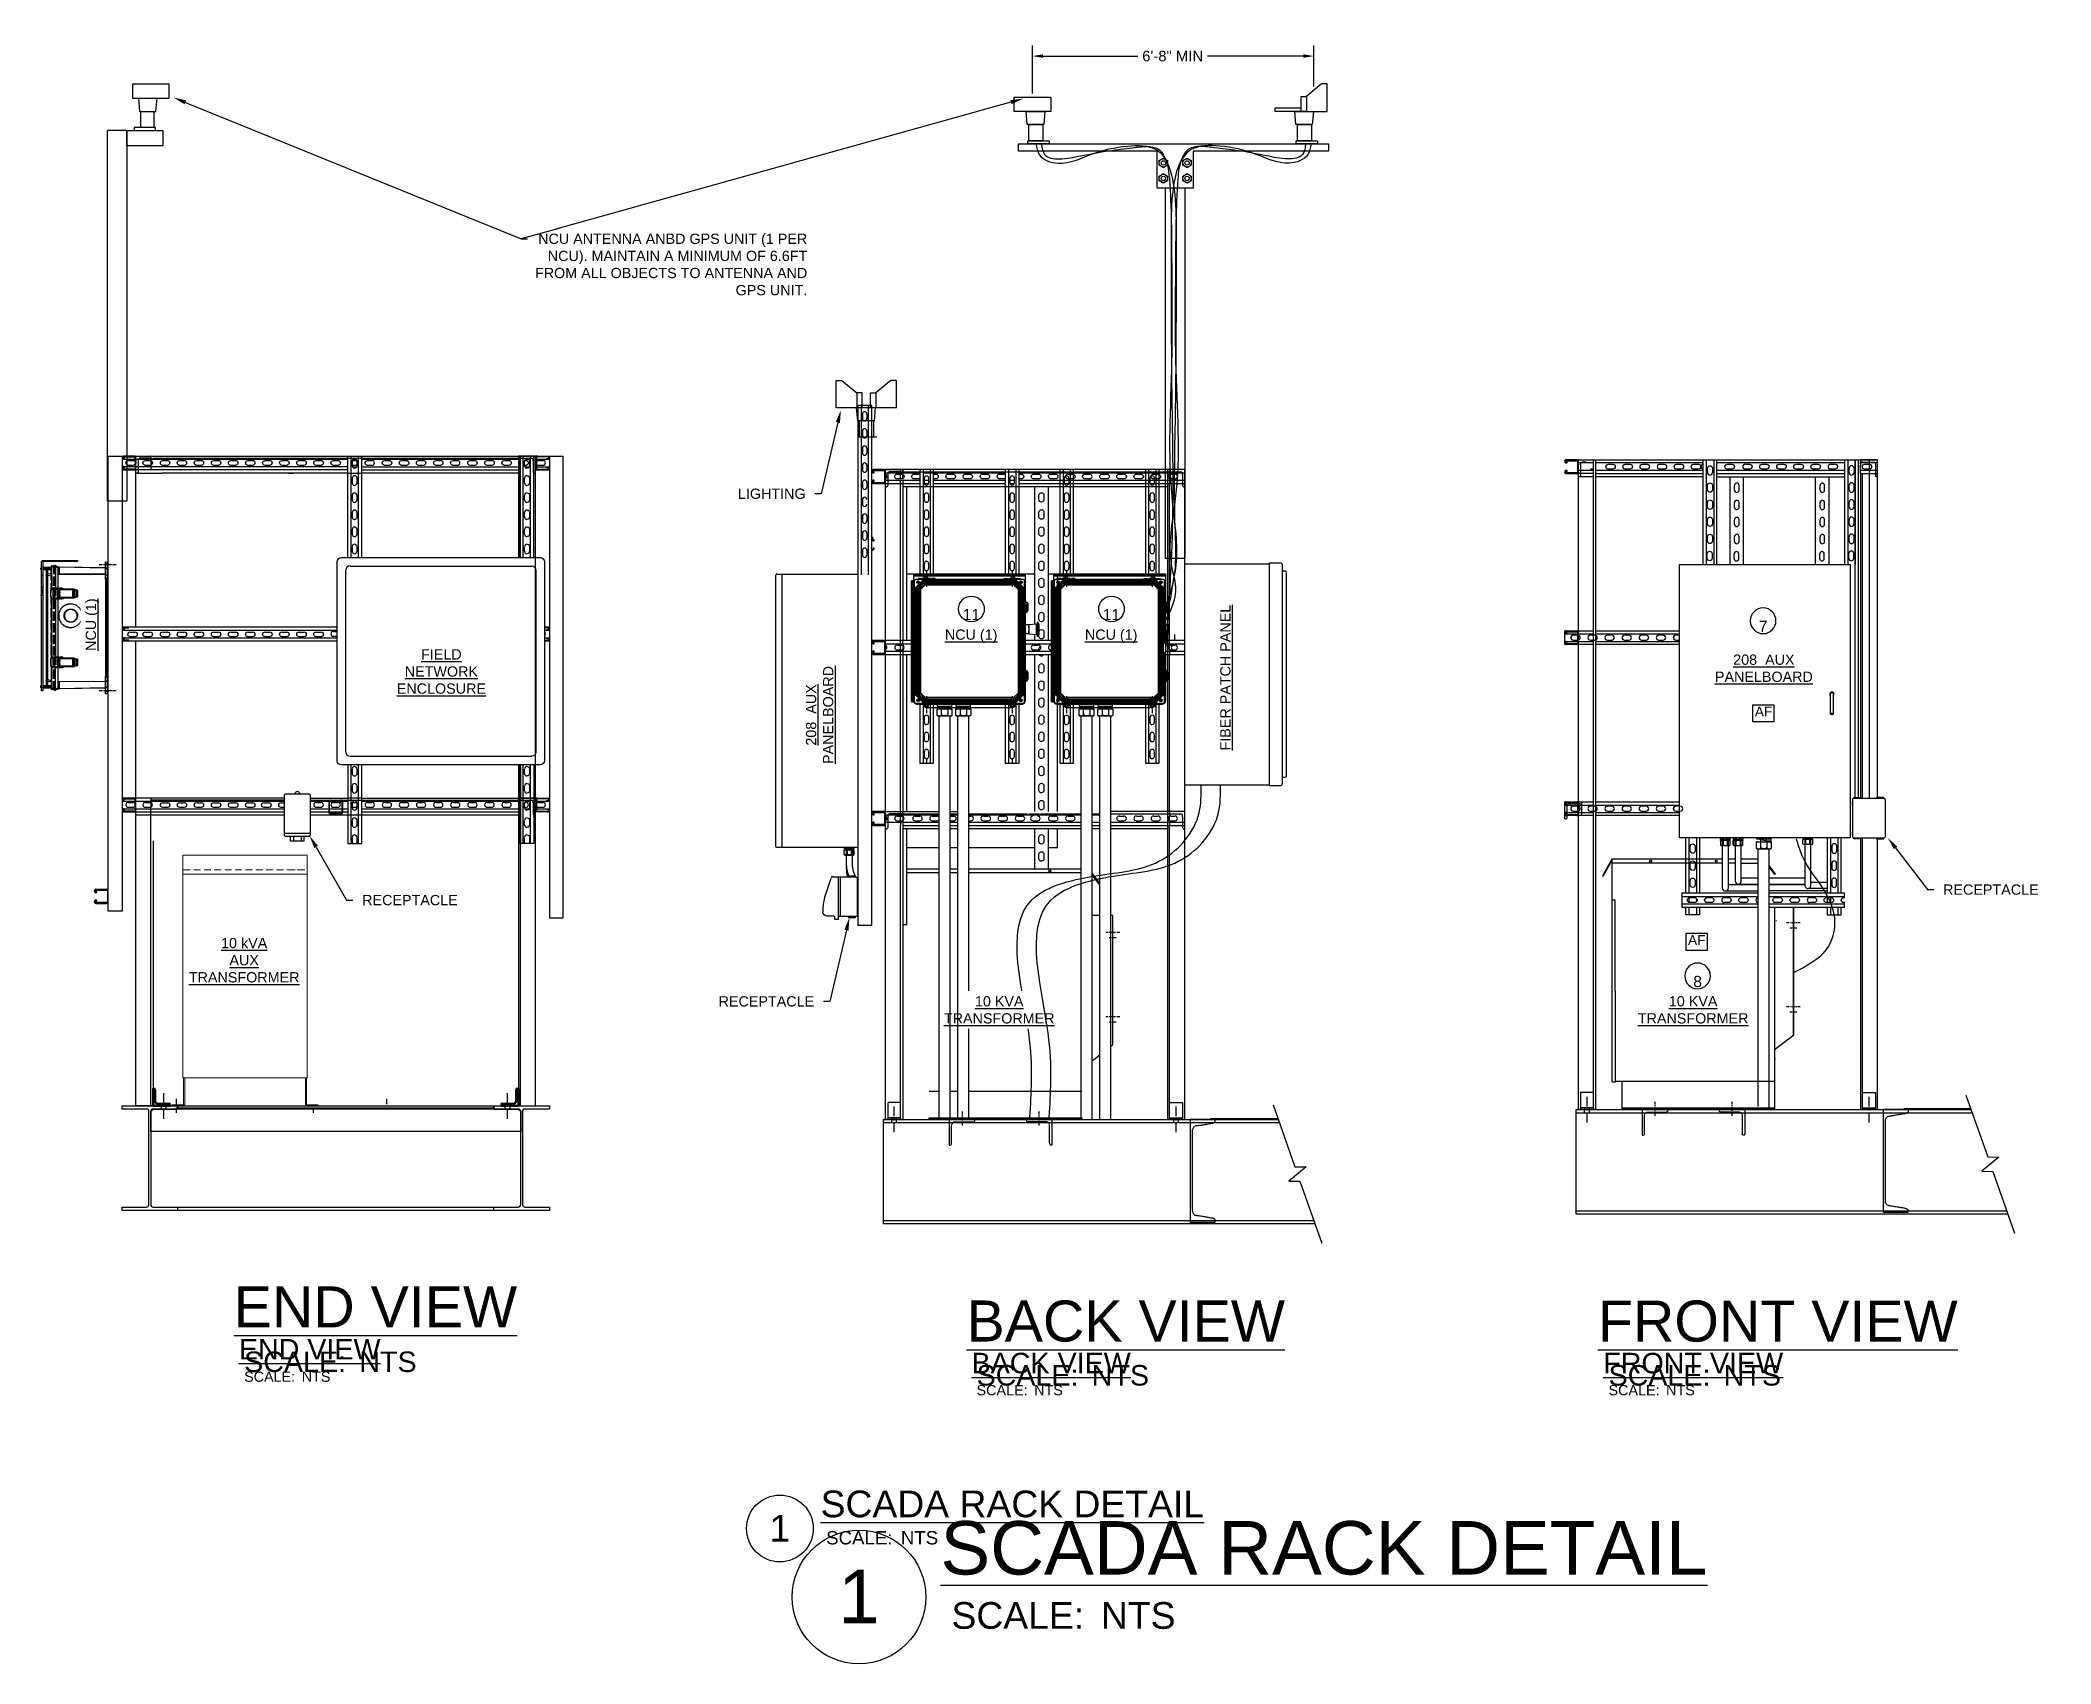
# Model space of a CAD drawing. Header units: feet. Extents: x -4 to 2246, y -9 to 1440.
# Drawn here: x 2061.94 to 2096.02, y 1368.28 to 1395.79 of the extents above; entities that cross this region are included whole.
import ezdxf
from ezdxf import colors
from ezdxf.entities.mleader import LeaderData, LeaderLine
from ezdxf.enums import TextEntityAlignment as Align
from ezdxf.math import Vec2, Vec3

# ---------------------------------------------------------------- set-up
doc = ezdxf.new("R2010")
doc.units = ezdxf.units.FT
doc.header["$MEASUREMENT"] = 0
for name, color, linetype in [('E-COND-RGS', 4, 'Continuous'), ('E-EQPM-HRDW', 230, 'Continuous'), ('E-EQPM-MET', 5, 'Continuous'), ('E-TEXT', 7, 'Continuous'), ('G-ANNO-TEXT', 1, 'Continuous'), ('G-ANNO-TEXT @ 1', 1, 'Continuous'), ('G-ANNO-TEXT @ 2', 1, 'Continuous'), ('PDF8_0', 7, 'Continuous'), ('PDF8_AM_0N', 7, 'Continuous'), ('PDF8_AM_5', 7, 'Continuous'), ('PDF8_LP_OBJ-Hidden', 7, 'Continuous'), ('PDF8_LP_OBJ-Misc', 7, 'Continuous'), ('PDF8_LP_OBJ-Text', 7, 'Continuous'), ('PDF8_Top Plate', 7, 'Continuous')]:
    doc.layers.add(name, color=color, linetype=linetype)
doc.styles.add('NEI-A', font='arial.ttf')
doc.styles.get("Standard").update_dxf_attribs({"font": 'arial.ttf'})
doc.dimstyles.get("Standard").update_dxf_attribs({"dimtxt": 0.18, "dimasz": 0.18, "dimexe": 0.18, "dimexo": 0.0625, "dimgap": 0.09, "dimtad": 0, "dimtih": 1, "dimtoh": 1, "dimdec": 4, "dimzin": 0, "dimdsep": 46, "dimtxsty": 'Standard', "dimcen": 0.09, "dimadec": 0, "dimazin": 0, "dimtfac": 1, "dimtdec": 4, "dimtofl": 0, "dimtmove": 0, "dimatfit": 3, "dimfxl": 1, "dimtolj": 1, "dimtzin": 0, "dimarcsym": 0})

msp = doc.modelspace()

# ---------------------------------------------------------------- texts
at = {"layer": 'G-ANNO-TEXT', "linetype": 'Continuous', "char_height": 0.17385636, "attachment_point": 5, "rotation": 90, "style": 'NEI-A', "bg_fill": 3, "box_fill_scale": 1.5, "bg_fill_color": 256, "bg_fill_transparency": 0}
for s, width, insert in [('{\\LFIBER PATCH PANEL}', 2.40734116, (2082.031534, 1384.987921)), ('{\\L208  AUX PANELBOARD}', 1.06741437, (2075.154376, 1384.354623))]:
    msp.add_mtext_dynamic_manual_height_columns(s, width=width, gutter_width=0.014865, heights=[0], dxfattribs=dict(at, insert=insert))

# ---------------------------------------------------------------- blocks, each defined once
blk = doc.blocks.new('TITLE NAME')
at = {"style": 'NEI-A'}
blk.add_attdef('TITLE_NAME_001', (-0.03, 0.2528), '', height=0.2, dxfattribs=at)
for tag, p in [('SCALE:', (0, 0)), ('1"_=_', (0.5614, 0.0023))]:
    blk.add_attdef(tag, text='', height=0.1, dxfattribs=at).set_placement(p, align=Align.BOTTOM_LEFT)
blk = doc.blocks.new('*U32')
at = {"layer": 'G-ANNO-TEXT @ 1'}
ref = blk.add_blockref('TITLE NAME', (2088.524, 1372.664), dxfattribs=dict(at, xscale=1.738563607843373, yscale=1.738563607843373, zscale=1.738563607843373))
ref.add_attrib('TITLE_NAME_001', '%%UFRONT VIEW', (2088.434, 1373.201), dxfattribs={"layer": '0', "height": 0.34771, "style": 'NEI-A'})
ref.add_attrib('SCALE:', 'SCALE:', dxfattribs={"layer": '0', "height": 0.1739, "style": 'NEI-A'}).set_placement((2088.524, 1372.777), align=Align.BOTTOM_LEFT)
ref.add_attrib('1"_=_', 'NTS', dxfattribs={"layer": '0', "height": 0.1739, "style": 'NEI-A'}).set_placement((2089.5, 1372.777), align=Align.BOTTOM_LEFT)
at = {"layer": 'G-ANNO-TEXT @ 2'}
ref = blk.add_blockref('TITLE NAME', (2088.524, 1372.664), dxfattribs=dict(at, xscale=3.477127215686746, yscale=3.477127215686746, zscale=3.477127215686746))
ref.add_attrib('TITLE_NAME_001', '%%UFRONT VIEW', (2088.344, 1373.739), dxfattribs={"layer": '0', "height": 0.69543, "style": 'NEI-A'})
ref.add_attrib('SCALE:', 'SCALE:', dxfattribs={"layer": '0', "height": 0.3477, "style": 'NEI-A'}).set_placement((2088.524, 1372.89), align=Align.BOTTOM_LEFT)
ref.add_attrib('1"_=_', 'NTS', dxfattribs={"layer": '0', "height": 0.3477, "style": 'NEI-A'}).set_placement((2090.476, 1372.89), align=Align.BOTTOM_LEFT)
blk = doc.blocks.new('*U33')
at = {"layer": 'G-ANNO-TEXT @ 1'}
ref = blk.add_blockref('TITLE NAME', (2077.813, 1372.664), dxfattribs=dict(at, xscale=1.738563607843373, yscale=1.738563607843373, zscale=1.738563607843373))
ref.add_attrib('TITLE_NAME_001', '%%UBACK VIEW', (2077.728, 1373.202), dxfattribs={"layer": '0', "height": 0.34771, "style": 'NEI-A'})
ref.add_attrib('SCALE:', 'SCALE:', dxfattribs={"layer": '0', "height": 0.1739, "style": 'NEI-A'}).set_placement((2077.813, 1372.777), align=Align.BOTTOM_LEFT)
ref.add_attrib('1"_=_', 'NTS', dxfattribs={"layer": '0', "height": 0.1739, "style": 'NEI-A'}).set_placement((2078.789, 1372.777), align=Align.BOTTOM_LEFT)
at = {"layer": 'G-ANNO-TEXT @ 2'}
ref = blk.add_blockref('TITLE NAME', (2077.813, 1372.664), dxfattribs=dict(at, xscale=3.477127215686746, yscale=3.477127215686746, zscale=3.477127215686746))
ref.add_attrib('TITLE_NAME_001', '%%UBACK VIEW', (2077.642, 1373.74), dxfattribs={"layer": '0', "height": 0.69543, "style": 'NEI-A'})
ref.add_attrib('SCALE:', 'SCALE:', dxfattribs={"layer": '0', "height": 0.3477, "style": 'NEI-A'}).set_placement((2077.813, 1372.89), align=Align.BOTTOM_LEFT)
ref.add_attrib('1"_=_', 'NTS', dxfattribs={"layer": '0', "height": 0.3477, "style": 'NEI-A'}).set_placement((2079.765, 1372.89), align=Align.BOTTOM_LEFT)
blk = doc.blocks.new('A$Ca200e123')
for points in [[(1.294, -1.51), (1.294, 2.098)], [(1.481, 2.098), (1.481, -1.508)], [(1.481, -1.51), (1.294, -1.51)]]:
    blk.add_lwpolyline(points)
at = {"layer": 'E-COND-RGS'}
for points in [[(1.294, 2.378), (1.294, 2.378)], [(1.481, 2.378), (1.481, 2.378)], [(1.294, 2.31), (1.294, 2.31)], [(1.294, 2.227), (1.294, 2.227)], [(1.294, 2.159), (1.294, 2.159)], [(1.481, 2.31), (1.481, 2.31)], [(1.481, 2.227), (1.481, 2.227)], [(1.481, 2.159), (1.481, 2.159)]]:
    blk.add_lwpolyline(points, dxfattribs=at)
at = {"layer": 'E-EQPM-HRDW'}
for points in [[(1.563, 2.459), (1.563, 2.098), (1.213, 2.098), (1.213, 2.459), (-0.139, 2.459), (-0.139, 2.531), (2.882, 2.531), (2.882, 2.459)], [(1.272, 2.297), (1.232, 2.321), (1.232, 2.367), (1.272, 2.39), (1.313, 2.367), (1.313, 2.321)], [(1.503, 2.297), (1.463, 2.321), (1.463, 2.367), (1.503, 2.39), (1.543, 2.367), (1.543, 2.321)], [(1.272, 2.146), (1.232, 2.17), (1.232, 2.216), (1.272, 2.239), (1.313, 2.216), (1.313, 2.17)], [(1.503, 2.146), (1.463, 2.17), (1.463, 2.216), (1.503, 2.239), (1.543, 2.216), (1.543, 2.17)]]:
    blk.add_lwpolyline(points, close=True, dxfattribs=at)
for points in [[(1.255, 2.38), (1.255, 2.38)], [(1.255, 2.38), (1.255, 2.38)], [(1.255, 2.38), (1.255, 2.38)], [(1.29, 2.38), (1.289, 2.38)], [(1.29, 2.38), (1.289, 2.38)], [(1.29, 2.38), (1.289, 2.38)], [(1.486, 2.38), (1.486, 2.38)], [(1.486, 2.38), (1.486, 2.38)], [(1.52, 2.38), (1.52, 2.38)], [(1.52, 2.38), (1.52, 2.38)], [(1.255, 2.307), (1.255, 2.307)], [(1.255, 2.307), (1.255, 2.307)], [(1.255, 2.307), (1.255, 2.307)], [(1.255, 2.229), (1.255, 2.229)], [(1.255, 2.229), (1.255, 2.229)], [(1.255, 2.229), (1.255, 2.229)], [(1.255, 2.156), (1.255, 2.156)], [(1.255, 2.156), (1.255, 2.156)], [(1.255, 2.156), (1.255, 2.156)], [(1.289, 2.307), (1.29, 2.307)], [(1.289, 2.307), (1.29, 2.307)], [(1.289, 2.307), (1.29, 2.307)], [(1.29, 2.229), (1.289, 2.229)], [(1.29, 2.229), (1.289, 2.229)], [(1.29, 2.229), (1.289, 2.229)], [(1.289, 2.156), (1.29, 2.156)], [(1.289, 2.156), (1.29, 2.156)], [(1.289, 2.156), (1.29, 2.156)], [(1.486, 2.307), (1.486, 2.307)], [(1.486, 2.307), (1.486, 2.307)], [(1.486, 2.229), (1.486, 2.229)], [(1.486, 2.229), (1.486, 2.229)], [(1.486, 2.156), (1.486, 2.156)], [(1.486, 2.156), (1.486, 2.156)], [(1.52, 2.307), (1.52, 2.307)], [(1.52, 2.307), (1.52, 2.307)], [(1.52, 2.229), (1.52, 2.229)], [(1.52, 2.229), (1.52, 2.229)], [(1.52, 2.156), (1.52, 2.156)], [(1.52, 2.156), (1.52, 2.156)]]:
    blk.add_lwpolyline(points, dxfattribs=at)
for points in [[(1.312, 2.367, 0.009334), (1.311, 2.367)], [(1.312, 2.367, 0.009334), (1.311, 2.367)], [(1.311, 2.32), (1.311, 2.32, 0.009334), (1.312, 2.32)], [(1.312, 2.216, 0.009334), (1.311, 2.216)], [(1.312, 2.216, 0.009334), (1.311, 2.216)], [(1.311, 2.169), (1.311, 2.169, 0.009334), (1.312, 2.169)]]:
    blk.add_lwpolyline(points, format="xyb", dxfattribs=at)
for centre, radius in [((1.272, 2.344), 0.0402), ((1.272, 2.344), 0.0214), ((1.503, 2.344), 0.0402), ((1.503, 2.344), 0.0214), ((1.272, 2.193), 0.0402), ((1.272, 2.193), 0.0214), ((1.503, 2.193), 0.0402), ((1.503, 2.193), 0.0214)]:
    blk.add_circle(centre, radius, dxfattribs=at)
at = {"layer": 'E-EQPM-MET'}
for points in [[(-0.184, 2.985), (0.174, 2.985), (0.174, 2.846), (-0.184, 2.846)], [(2.616, 2.992), (2.667, 2.992), (2.667, 2.846), (2.616, 2.846)], [(-0.065, 2.846), (0.117, 2.846), (0.106, 2.718), (-0.055, 2.718)], [(2.552, 2.846), (2.734, 2.846), (2.723, 2.718), (2.562, 2.718)], [(-0.049, 2.56), (0.159, 2.56), (0.159, 2.531), (-0.049, 2.531)], [(-0.038, 2.718), (0.098, 2.718), (0.098, 2.56), (-0.038, 2.56)], [(2.568, 2.56), (2.776, 2.56), (2.776, 2.531), (2.568, 2.531)], [(2.579, 2.718), (2.715, 2.718), (2.715, 2.56), (2.579, 2.56)]]:
    blk.add_lwpolyline(points, close=True, dxfattribs=at)
for points in [[(2.667, 2.846), (2.868, 2.846), (2.868, 3.113), (2.813, 3.113), (2.667, 2.992)], [(2.616, 2.846), (2.362, 2.846), (2.362, 2.882), (2.616, 2.882)]]:
    blk.add_lwpolyline(points, dxfattribs=at)
blk = doc.blocks.new('CIRCTAG')
at = {"color": 0, "linetype": 'ByBlock', "lineweight": -2, "transparency": 16777216}
blk.add_circle((0, 0), 0.125, dxfattribs=at)
at = {"layer": 'E-TEXT', "color": 0, "transparency": 16777216, "style": 'NEI-A'}
blk.add_attdef('TAGNUMBER', text='', height=0.1, dxfattribs=at).set_placement((0, 0), align=Align.MIDDLE_CENTER)
blk = doc.blocks.new('*D18')
at = {"layer": 'Defpoints', "color": 0, "transparency": 16777216}
for p in [(2083.532, 1395.517), (2078.76, 1394.822), (2083.532, 1394.94)]:
    blk.add_point(p, dxfattribs=at)
at = {"layer": 'G-ANNO-TEXT', "color": 0, "lineweight": -2, "transparency": 16777216}
for p, q in [((2078.76, 1394.884), (2078.76, 1395.697)), ((2078.94, 1395.517), (2080.546, 1395.517)), ((2083.352, 1395.517), (2081.727, 1395.517)), ((2083.532, 1395.002), (2083.532, 1395.697))]:
    blk.add_line(p, q, dxfattribs=at)
at = {"layer": 'G-ANNO-TEXT', "color": 0, "transparency": 16777216}
for points in [[(2078.94, 1395.547), (2078.94, 1395.487), (2078.76, 1395.517)], [(2083.352, 1395.547), (2083.352, 1395.487), (2083.532, 1395.517)]]:
    blk.add_solid(points, dxfattribs=at)
at = {"layer": 'G-ANNO-TEXT', "color": 0, "transparency": 16777216, "insert": (2081.137, 1395.517), "char_height": 0.18, "attachment_point": 5, "style": 'NEI-A'}
blk.add_mtext('\\A1;6\'-8" MIN', dxfattribs=at)
blk = doc.blocks.new('*U34')
at = {"layer": 'G-ANNO-TEXT @ 1'}
ref = blk.add_blockref('TITLE NAME', (2065.4, 1372.892), dxfattribs=dict(at, xscale=1.738563607843373, yscale=1.738563607843373, zscale=1.738563607843373))
ref.add_attrib('TITLE_NAME_001', '%%UEND VIEW', (2065.311, 1373.436), dxfattribs={"layer": '0', "height": 0.34771, "style": 'NEI-A'})
ref.add_attrib('SCALE:', 'SCALE:', dxfattribs={"layer": '0', "height": 0.1739, "style": 'NEI-A'}).set_placement((2065.4, 1373.006), align=Align.BOTTOM_LEFT)
ref.add_attrib('1"_=_', 'NTS', dxfattribs={"layer": '0', "height": 0.1739, "style": 'NEI-A'}).set_placement((2066.376, 1373.006), align=Align.BOTTOM_LEFT)
at = {"layer": 'G-ANNO-TEXT @ 2'}
ref = blk.add_blockref('TITLE NAME', (2065.4, 1372.892), dxfattribs=dict(at, xscale=3.477127215686746, yscale=3.477127215686746, zscale=3.477127215686746))
ref.add_attrib('TITLE_NAME_001', '%%UEND VIEW', (2065.223, 1373.98), dxfattribs={"layer": '0', "height": 0.69543, "style": 'NEI-A'})
ref.add_attrib('SCALE:', 'SCALE:', dxfattribs={"layer": '0', "height": 0.3477, "style": 'NEI-A'}).set_placement((2065.4, 1373.119), align=Align.BOTTOM_LEFT)
ref.add_attrib('1"_=_', 'NTS', dxfattribs={"layer": '0', "height": 0.3477, "style": 'NEI-A'}).set_placement((2067.352, 1373.119), align=Align.BOTTOM_LEFT)
blk = doc.blocks.new('DETAIL_TITLE')
blk.add_circle((0.5923, -0.5126), 0.25)
at = {"style": 'NEI-A'}
blk.add_attdef('DETAIL_TITLE_001', (0.9099, -0.4751), '', height=0.25, dxfattribs=at)
at = {"style": 'NEI-A', "flags": 8}
blk.add_attdef('#', text='', height=0.25, dxfattribs=at).set_placement((0.5922, -0.5109), align=Align.MIDDLE_CENTER)
at = {"style": 'NEI-A'}
for tag, p in [('SCALE:', (0.9386, -0.7379)), ('1"_=_', (1.5474, -0.7379))]:
    blk.add_attdef(tag, text='', height=0.1094, dxfattribs=at).set_placement(p, align=Align.BOTTOM_LEFT)
blk = doc.blocks.new('*U36')
at = {"layer": 'G-ANNO-TEXT @ 1'}
ref = blk.add_blockref('DETAIL_TITLE', (2073.14, 1371.732), dxfattribs=dict(at, xscale=2.26283738676726, yscale=2.26283738676726, zscale=2.26283738676726))
ref.add_attrib('#', '1', dxfattribs={"layer": '0', "height": 0.453, "style": 'NEI-A'}).set_placement((2074.48, 1370.576), align=Align.MIDDLE_CENTER)
ref.add_attrib('DETAIL_TITLE_001', '%%USCADA RACK DETAIL', (2075.17, 1370.763), dxfattribs={"layer": '0', "height": 0.45257, "style": 'NEI-A'})
ref.add_attrib('SCALE:', 'SCALE:', dxfattribs={"layer": '0', "height": 0.2263, "style": 'NEI-A'}).set_placement((2075.264, 1370.529), align=Align.TOP_LEFT)
ref.add_attrib('1"_=_', 'NTS', dxfattribs={"layer": '0', "height": 0.2263, "style": 'NEI-A'}).set_placement((2076.53, 1370.529), align=Align.TOP_LEFT)
at = {"layer": 'G-ANNO-TEXT @ 2'}
ref = blk.add_blockref('DETAIL_TITLE', (2073.14, 1371.732), dxfattribs=dict(at, xscale=4.52567477353452, yscale=4.52567477353452, zscale=4.52567477353452))
ref.add_attrib('#', '1', dxfattribs={"layer": '0', "height": 0.905, "style": 'NEI-A'}).set_placement((2075.82, 1369.42), align=Align.MIDDLE_CENTER)
ref.add_attrib('DETAIL_TITLE_001', '%%USCADA RACK DETAIL', (2077.201, 1369.793), dxfattribs={"layer": '0', "height": 0.90513, "style": 'NEI-A'})
ref.add_attrib('SCALE:', 'SCALE:', dxfattribs={"layer": '0', "height": 0.4526, "style": 'NEI-A'}).set_placement((2077.388, 1369.326), align=Align.TOP_LEFT)
ref.add_attrib('1"_=_', 'NTS', dxfattribs={"layer": '0', "height": 0.4526, "style": 'NEI-A'}).set_placement((2079.921, 1369.326), align=Align.TOP_LEFT)
blk = doc.blocks.new('Equipment Callout Arrowhead .75')
at = {"color": 0}
blk.add_ellipse((-0.25, 0), major_axis=(0.743, 0), ratio=0.350959, start_param=-0.80282, end_param=3.944413, dxfattribs=at)

# ---------------------------------------------------------------- dimensions: what is measured, and where the dimension line sits
at = {"layer": 'G-ANNO-TEXT'}
dim = msp.add_linear_dim(base=(2083.531919, 1395.517068), p1=(2078.759624, 1394.821642), p2=(2083.531919, 1394.939689), text='6\'-8" MIN', dimstyle='Standard', override={"dimlunit": 4, "dimtxsty": 'NEI-A'}, dxfattribs=at)
dim.commit()
dim.dimension.update_dxf_attribs({"geometry": '*D18', "text_midpoint": (2081.136653, 1395.517068), "dimtype": 160})

# ---------------------------------------------------------------- hatches: boundary and pattern name
at = {"layer": 'PDF8_LP_OBJ-Hidden', "transparency": 33554559}
for points in [[(2062.165167, 1386.380541), (2062.173169, 1386.377874), (2062.178503, 1386.372539), (2062.178503, 1386.361871), (2062.173169, 1386.356536), (2062.165167, 1386.353869), (2062.157166, 1386.356536), (2062.151831, 1386.361871), (2062.151831, 1386.372539), (2062.157166, 1386.377874)], [(2062.175836, 1386.444553), (2062.183837, 1386.441886), (2062.189172, 1386.436551), (2062.189172, 1386.425883), (2062.183837, 1386.420548), (2062.175836, 1386.417881), (2062.167834, 1386.420548), (2062.1625, 1386.425883), (2062.1625, 1386.436551), (2062.167834, 1386.441886)], [(2062.186504, 1386.407213), (2062.194506, 1386.404545), (2062.19984, 1386.399211), (2062.19984, 1386.388542), (2062.194506, 1386.383208), (2062.186504, 1386.380541), (2062.178503, 1386.383208), (2062.173169, 1386.388542), (2062.173169, 1386.399211), (2062.178503, 1386.404545)], [(2062.274521, 1386.476559), (2062.282522, 1386.473892), (2062.287857, 1386.468557), (2062.287857, 1386.457889), (2062.282522, 1386.452554), (2062.274521, 1386.449887), (2062.266519, 1386.452554), (2062.261185, 1386.457889), (2062.261185, 1386.468557), (2062.266519, 1386.473892)], [(2062.274521, 1386.452554), (2062.282522, 1386.449887), (2062.287857, 1386.444553), (2062.287857, 1386.433884), (2062.282522, 1386.42855), (2062.274521, 1386.425883), (2062.266519, 1386.42855), (2062.261185, 1386.433884), (2062.261185, 1386.444553), (2062.266519, 1386.449887)], [(2062.274521, 1386.444553), (2062.282522, 1386.441886), (2062.287857, 1386.436551), (2062.287857, 1386.425883), (2062.282522, 1386.420548), (2062.274521, 1386.417881), (2062.266519, 1386.420548), (2062.261185, 1386.425883), (2062.261185, 1386.436551), (2062.266519, 1386.441886)], [(2062.274521, 1386.407213), (2062.282522, 1386.404545), (2062.287857, 1386.399211), (2062.287857, 1386.388542), (2062.282522, 1386.383208), (2062.274521, 1386.380541), (2062.266519, 1386.383208), (2062.261185, 1386.388542), (2062.261185, 1386.399211), (2062.266519, 1386.404545)], [(2062.274521, 1386.396544), (2062.282522, 1386.393877), (2062.287857, 1386.388542), (2062.287857, 1386.377874), (2062.282522, 1386.372539), (2062.274521, 1386.369872), (2062.266519, 1386.372539), (2062.261185, 1386.377874), (2062.261185, 1386.388542), (2062.266519, 1386.393877)], [(2062.274521, 1386.375207), (2062.282522, 1386.372539), (2062.287857, 1386.367205), (2062.287857, 1386.356536), (2062.282522, 1386.351202), (2062.274521, 1386.348535), (2062.266519, 1386.351202), (2062.261185, 1386.356536), (2062.261185, 1386.367205), (2062.266519, 1386.372539)], [(2062.165167, 1385.311009), (2062.173169, 1385.308341), (2062.178503, 1385.303007), (2062.178503, 1385.292338), (2062.173169, 1385.287004), (2062.165167, 1385.284337), (2062.157166, 1385.287004), (2062.151831, 1385.292338), (2062.151831, 1385.303007), (2062.157166, 1385.308341)], [(2062.271854, 1385.340347), (2062.279855, 1385.33768), (2062.285189, 1385.332346), (2062.285189, 1385.321677), (2062.279855, 1385.316343), (2062.271854, 1385.313676), (2062.263852, 1385.316343), (2062.258518, 1385.321677), (2062.258518, 1385.332346), (2062.263852, 1385.33768)], [(2062.274521, 1385.311009), (2062.282522, 1385.308341), (2062.287857, 1385.303007), (2062.287857, 1385.292338), (2062.282522, 1385.287004), (2062.274521, 1385.284337), (2062.266519, 1385.287004), (2062.261185, 1385.292338), (2062.261185, 1385.303007), (2062.266519, 1385.308341)], [(2062.274521, 1385.289671), (2062.282522, 1385.287004), (2062.287857, 1385.28167), (2062.287857, 1385.271001), (2062.282522, 1385.265667), (2062.274521, 1385.263), (2062.266519, 1385.265667), (2062.261185, 1385.271001), (2062.261185, 1385.28167), (2062.266519, 1385.287004)], [(2062.274521, 1385.28167), (2062.282522, 1385.279003), (2062.287857, 1385.273668), (2062.287857, 1385.263), (2062.282522, 1385.257665), (2062.274521, 1385.254998), (2062.266519, 1385.257665), (2062.261185, 1385.263), (2062.261185, 1385.273668), (2062.266519, 1385.279003)], [(2062.274521, 1385.244329), (2062.282522, 1385.241662), (2062.287857, 1385.236328), (2062.287857, 1385.225659), (2062.282522, 1385.220325), (2062.274521, 1385.217658), (2062.266519, 1385.220325), (2062.261185, 1385.225659), (2062.261185, 1385.236328), (2062.266519, 1385.241662)], [(2062.274521, 1385.233661), (2062.282522, 1385.230994), (2062.287857, 1385.225659), (2062.287857, 1385.214991), (2062.282522, 1385.209656), (2062.274521, 1385.206989), (2062.266519, 1385.209656), (2062.261185, 1385.214991), (2062.261185, 1385.225659), (2062.266519, 1385.230994)], [(2062.274521, 1385.212324), (2062.282522, 1385.209656), (2062.287857, 1385.204322), (2062.287857, 1385.193653), (2062.282522, 1385.188319), (2062.274521, 1385.185652), (2062.266519, 1385.188319), (2062.261185, 1385.193653), (2062.261185, 1385.204322), (2062.266519, 1385.209656)], [(2062.50123, 1385.236328), (2062.509231, 1385.233661), (2062.514565, 1385.228327), (2062.514565, 1385.217658), (2062.509231, 1385.212324), (2062.50123, 1385.209656), (2062.493228, 1385.212324), (2062.487894, 1385.217658), (2062.487894, 1385.228327), (2062.493228, 1385.233661)], [(2062.527901, 1385.321677), (2062.535903, 1385.31901), (2062.541237, 1385.313676), (2062.541237, 1385.303007), (2062.535903, 1385.297673), (2062.527901, 1385.295006), (2062.5199, 1385.297673), (2062.514565, 1385.303007), (2062.514565, 1385.313676), (2062.5199, 1385.31901)]]:
    msp.add_hatch(color=256, dxfattribs=at).paths.add_polyline_path(points)
at = {"layer": 'PDF8_LP_OBJ-Misc', "transparency": 33554559}
for points in [[(2062.133161, 1386.887302), (2062.141163, 1386.884635), (2062.146497, 1386.8793), (2062.146497, 1386.868632), (2062.141163, 1386.863297), (2062.133161, 1386.86063), (2062.12516, 1386.863297), (2062.119825, 1386.868632), (2062.119825, 1386.8793), (2062.12516, 1386.884635)], [(2061.96513, 1386.537904), (2061.973131, 1386.535236), (2061.978466, 1386.529902), (2061.978466, 1386.519233), (2061.973131, 1386.513899), (2061.96513, 1386.511232), (2061.957128, 1386.513899), (2061.951794, 1386.519233), (2061.951794, 1386.529902), (2061.957128, 1386.535236)], [(2061.96513, 1386.524568), (2061.973131, 1386.521901), (2061.978466, 1386.516566), (2061.978466, 1386.505898), (2061.973131, 1386.500563), (2061.96513, 1386.497896), (2061.957128, 1386.500563), (2061.951794, 1386.505898), (2061.951794, 1386.516566), (2061.957128, 1386.521901)], [(2061.96513, 1386.50323), (2061.973131, 1386.500563), (2061.978466, 1386.495229), (2061.978466, 1386.48456), (2061.973131, 1386.479226), (2061.96513, 1386.476559), (2061.957128, 1386.479226), (2061.951794, 1386.48456), (2061.951794, 1386.495229), (2061.957128, 1386.500563)], [(2061.96513, 1386.497896), (2061.973131, 1386.495229), (2061.978466, 1386.489895), (2061.978466, 1386.479226), (2061.973131, 1386.473892), (2061.96513, 1386.471225), (2061.957128, 1386.473892), (2061.951794, 1386.479226), (2061.951794, 1386.489895), (2061.957128, 1386.495229)], [(2061.96513, 1386.481893), (2061.973131, 1386.479226), (2061.978466, 1386.473892), (2061.978466, 1386.463223), (2061.973131, 1386.457889), (2061.96513, 1386.455222), (2061.957128, 1386.457889), (2061.951794, 1386.463223), (2061.951794, 1386.473892), (2061.957128, 1386.479226)], [(2061.96513, 1386.479226), (2061.973131, 1386.476559), (2061.978466, 1386.471225), (2061.978466, 1386.460556), (2061.973131, 1386.455222), (2061.96513, 1386.452554), (2061.957128, 1386.455222), (2061.951794, 1386.460556), (2061.951794, 1386.471225), (2061.957128, 1386.476559)], [(2061.96513, 1386.473892), (2061.973131, 1386.471225), (2061.978466, 1386.46589), (2061.978466, 1386.455222), (2061.973131, 1386.449887), (2061.96513, 1386.44722), (2061.957128, 1386.449887), (2061.951794, 1386.455222), (2061.951794, 1386.46589), (2061.957128, 1386.471225)], [(2061.96513, 1386.471225), (2061.973131, 1386.468557), (2061.978466, 1386.463223), (2061.978466, 1386.452554), (2061.973131, 1386.44722), (2061.96513, 1386.444553), (2061.957128, 1386.44722), (2061.951794, 1386.452554), (2061.951794, 1386.463223), (2061.957128, 1386.468557)], [(2061.96513, 1386.468557), (2061.973131, 1386.46589), (2061.978466, 1386.460556), (2061.978466, 1386.449887), (2061.973131, 1386.444553), (2061.96513, 1386.441886), (2061.957128, 1386.444553), (2061.951794, 1386.449887), (2061.951794, 1386.460556), (2061.957128, 1386.46589)], [(2061.96513, 1386.463223), (2061.973131, 1386.460556), (2061.978466, 1386.455222), (2061.978466, 1386.444553), (2061.973131, 1386.439219), (2061.96513, 1386.436551), (2061.957128, 1386.439219), (2061.951794, 1386.444553), (2061.951794, 1386.455222), (2061.957128, 1386.460556)], [(2061.96513, 1386.460556), (2061.973131, 1386.457889), (2061.978466, 1386.452554), (2061.978466, 1386.441886), (2061.973131, 1386.436551), (2061.96513, 1386.433884), (2061.957128, 1386.436551), (2061.951794, 1386.441886), (2061.951794, 1386.452554), (2061.957128, 1386.457889)], [(2061.96513, 1386.44722), (2061.973131, 1386.444553), (2061.978466, 1386.439219), (2061.978466, 1386.42855), (2061.973131, 1386.423216), (2061.96513, 1386.420548), (2061.957128, 1386.423216), (2061.951794, 1386.42855), (2061.951794, 1386.439219), (2061.957128, 1386.444553)], [(2061.96513, 1386.433884), (2061.973131, 1386.431217), (2061.978466, 1386.425883), (2061.978466, 1386.415214), (2061.973131, 1386.40988), (2061.96513, 1386.407213), (2061.957128, 1386.40988), (2061.951794, 1386.415214), (2061.951794, 1386.425883), (2061.957128, 1386.431217)], [(2061.96513, 1386.42855), (2061.973131, 1386.425883), (2061.978466, 1386.420548), (2061.978466, 1386.40988), (2061.973131, 1386.404545), (2061.96513, 1386.401878), (2061.957128, 1386.404545), (2061.951794, 1386.40988), (2061.951794, 1386.420548), (2061.957128, 1386.425883)], [(2061.96513, 1386.425883), (2061.973131, 1386.423216), (2061.978466, 1386.417881), (2061.978466, 1386.407213), (2061.973131, 1386.401878), (2061.96513, 1386.399211), (2061.957128, 1386.401878), (2061.951794, 1386.407213), (2061.951794, 1386.417881), (2061.957128, 1386.423216)], [(2061.96513, 1386.423216), (2061.973131, 1386.420548), (2061.978466, 1386.415214), (2061.978466, 1386.404545), (2061.973131, 1386.399211), (2061.96513, 1386.396544), (2061.957128, 1386.399211), (2061.951794, 1386.404545), (2061.951794, 1386.415214), (2061.957128, 1386.420548)], [(2076.708227, 1386.495119), (2076.700225, 1386.492452), (2076.694891, 1386.487118), (2076.694891, 1386.476449), (2076.700225, 1386.471115), (2076.708227, 1386.468447), (2076.716228, 1386.471115), (2076.721563, 1386.476449), (2076.721563, 1386.487118), (2076.716228, 1386.492452)], [(2076.710894, 1386.521791), (2076.702893, 1386.519123), (2076.697558, 1386.513789), (2076.697558, 1386.503121), (2076.702893, 1386.497786), (2076.710894, 1386.495119), (2076.718896, 1386.497786), (2076.72423, 1386.503121), (2076.72423, 1386.513789), (2076.718896, 1386.519123)], [(2076.710894, 1386.495119), (2076.702893, 1386.492452), (2076.697558, 1386.487118), (2076.697558, 1386.476449), (2076.702893, 1386.471115), (2076.710894, 1386.468447), (2076.718896, 1386.471115), (2076.72423, 1386.476449), (2076.72423, 1386.487118), (2076.718896, 1386.492452)], [(2076.710894, 1386.255074), (2076.702893, 1386.252407), (2076.697558, 1386.247073), (2076.697558, 1386.236404), (2076.702893, 1386.23107), (2076.710894, 1386.228403), (2076.718896, 1386.23107), (2076.72423, 1386.236404), (2076.72423, 1386.247073), (2076.718896, 1386.252407)], [(2076.729564, 1386.521791), (2076.721563, 1386.519123), (2076.716228, 1386.513789), (2076.716228, 1386.503121), (2076.721563, 1386.497786), (2076.729564, 1386.495119), (2076.737566, 1386.497786), (2076.7429, 1386.503121), (2076.7429, 1386.513789), (2076.737566, 1386.519123)], [(2076.729564, 1386.255074), (2076.721563, 1386.252407), (2076.716228, 1386.247073), (2076.716228, 1386.236404), (2076.721563, 1386.23107), (2076.729564, 1386.228403), (2076.737566, 1386.23107), (2076.7429, 1386.236404), (2076.7429, 1386.247073), (2076.737566, 1386.252407)], [(2078.649922, 1386.233737), (2078.64192, 1386.23107), (2078.636586, 1386.225736), (2078.636586, 1386.215067), (2078.64192, 1386.209733), (2078.649922, 1386.207065), (2078.657923, 1386.209733), (2078.663257, 1386.215067), (2078.663257, 1386.225736), (2078.657923, 1386.23107)], [(2078.649922, 1386.196397), (2078.64192, 1386.19373), (2078.636586, 1386.188395), (2078.636586, 1386.177727), (2078.64192, 1386.172392), (2078.649922, 1386.169725), (2078.657923, 1386.172392), (2078.663257, 1386.177727), (2078.663257, 1386.188395), (2078.657923, 1386.19373)], [(2079.081406, 1386.495119), (2079.073405, 1386.492452), (2079.06807, 1386.487118), (2079.06807, 1386.476449), (2079.073405, 1386.471115), (2079.081406, 1386.468447), (2079.089408, 1386.471115), (2079.094742, 1386.476449), (2079.094742, 1386.487118), (2079.089408, 1386.492452)], [(2079.084073, 1386.521791), (2079.076072, 1386.519123), (2079.070737, 1386.513789), (2079.070737, 1386.503121), (2079.076072, 1386.497786), (2079.084073, 1386.495119), (2079.092075, 1386.497786), (2079.097409, 1386.503121), (2079.097409, 1386.513789), (2079.092075, 1386.519123)], [(2079.084073, 1386.495119), (2079.076072, 1386.492452), (2079.070737, 1386.487118), (2079.070737, 1386.476449), (2079.076072, 1386.471115), (2079.084073, 1386.468447), (2079.092075, 1386.471115), (2079.097409, 1386.476449), (2079.097409, 1386.487118), (2079.092075, 1386.492452)], [(2079.084073, 1386.255074), (2079.076072, 1386.252407), (2079.070737, 1386.247073), (2079.070737, 1386.236404), (2079.076072, 1386.23107), (2079.084073, 1386.228403), (2079.092075, 1386.23107), (2079.097409, 1386.236404), (2079.097409, 1386.247073), (2079.092075, 1386.252407)], [(2079.102743, 1386.521791), (2079.094742, 1386.519123), (2079.089408, 1386.513789), (2079.089408, 1386.503121), (2079.094742, 1386.497786), (2079.102743, 1386.495119), (2079.110745, 1386.497786), (2079.116079, 1386.503121), (2079.116079, 1386.513789), (2079.110745, 1386.519123)], [(2079.102743, 1386.255074), (2079.094742, 1386.252407), (2079.089408, 1386.247073), (2079.089408, 1386.236404), (2079.094742, 1386.23107), (2079.102743, 1386.228403), (2079.110745, 1386.23107), (2079.116079, 1386.236404), (2079.116079, 1386.247073), (2079.110745, 1386.252407)], [(2081.023101, 1386.233737), (2081.015099, 1386.23107), (2081.009765, 1386.225736), (2081.009765, 1386.215067), (2081.015099, 1386.209733), (2081.023101, 1386.207065), (2081.031102, 1386.209733), (2081.036437, 1386.215067), (2081.036437, 1386.225736), (2081.031102, 1386.23107)], [(2081.023101, 1386.196397), (2081.015099, 1386.19373), (2081.009765, 1386.188395), (2081.009765, 1386.177727), (2081.015099, 1386.172392), (2081.023101, 1386.169725), (2081.031102, 1386.172392), (2081.036437, 1386.177727), (2081.036437, 1386.188395), (2081.031102, 1386.19373)], [(2076.729564, 1386.164391), (2076.721563, 1386.161724), (2076.716228, 1386.156389), (2076.716228, 1386.145721), (2076.721563, 1386.140386), (2076.729564, 1386.137719), (2076.737566, 1386.140386), (2076.7429, 1386.145721), (2076.7429, 1386.156389), (2076.737566, 1386.161724)], [(2078.64192, 1386.177727), (2078.633919, 1386.175059), (2078.628584, 1386.169725), (2078.628584, 1386.159056), (2078.633919, 1386.153722), (2078.64192, 1386.151055), (2078.649922, 1386.153722), (2078.655256, 1386.159056), (2078.655256, 1386.169725), (2078.649922, 1386.175059)], [(2078.644587, 1386.175059), (2078.636586, 1386.172392), (2078.631251, 1386.167058), (2078.631251, 1386.156389), (2078.636586, 1386.151055), (2078.644587, 1386.148388), (2078.652589, 1386.151055), (2078.657923, 1386.156389), (2078.657923, 1386.167058), (2078.652589, 1386.172392)], [(2078.652589, 1386.148388), (2078.644587, 1386.145721), (2078.639253, 1386.140386), (2078.639253, 1386.129718), (2078.644587, 1386.124383), (2078.652589, 1386.121716), (2078.66059, 1386.124383), (2078.665925, 1386.129718), (2078.665925, 1386.140386), (2078.66059, 1386.145721)], [(2078.697931, 1385.89234), (2078.689929, 1385.889673), (2078.684595, 1385.884339), (2078.684595, 1385.87367), (2078.689929, 1385.868336), (2078.697931, 1385.865669), (2078.705932, 1385.868336), (2078.711266, 1385.87367), (2078.711266, 1385.884339), (2078.705932, 1385.889673)], [(2079.102743, 1386.164391), (2079.094742, 1386.161724), (2079.089408, 1386.156389), (2079.089408, 1386.145721), (2079.094742, 1386.140386), (2079.102743, 1386.137719), (2079.110745, 1386.140386), (2079.116079, 1386.145721), (2079.116079, 1386.156389), (2079.110745, 1386.161724)], [(2081.015099, 1386.177727), (2081.007098, 1386.175059), (2081.001764, 1386.169725), (2081.001764, 1386.159056), (2081.007098, 1386.153722), (2081.015099, 1386.151055), (2081.023101, 1386.153722), (2081.028435, 1386.159056), (2081.028435, 1386.169725), (2081.023101, 1386.175059)], [(2081.017767, 1386.175059), (2081.009765, 1386.172392), (2081.004431, 1386.167058), (2081.004431, 1386.156389), (2081.009765, 1386.151055), (2081.017767, 1386.148388), (2081.025768, 1386.151055), (2081.031102, 1386.156389), (2081.031102, 1386.167058), (2081.025768, 1386.172392)], [(2081.025768, 1386.148388), (2081.017767, 1386.145721), (2081.012432, 1386.140386), (2081.012432, 1386.129718), (2081.017767, 1386.124383), (2081.025768, 1386.121716), (2081.033769, 1386.124383), (2081.039104, 1386.129718), (2081.039104, 1386.140386), (2081.033769, 1386.145721)], [(2081.07111, 1385.89234), (2081.063108, 1385.889673), (2081.057774, 1385.884339), (2081.057774, 1385.87367), (2081.063108, 1385.868336), (2081.07111, 1385.865669), (2081.079111, 1385.868336), (2081.084446, 1385.87367), (2081.084446, 1385.884339), (2081.079111, 1385.889673)], [(2076.710894, 1385.526939), (2076.702893, 1385.524272), (2076.697558, 1385.518937), (2076.697558, 1385.508269), (2076.702893, 1385.502934), (2076.710894, 1385.500267), (2076.718896, 1385.502934), (2076.72423, 1385.508269), (2076.72423, 1385.518937), (2076.718896, 1385.524272)], [(2076.729564, 1385.790988), (2076.721563, 1385.788321), (2076.716228, 1385.782986), (2076.716228, 1385.772318), (2076.721563, 1385.766984), (2076.729564, 1385.764316), (2076.737566, 1385.766984), (2076.7429, 1385.772318), (2076.7429, 1385.782986), (2076.737566, 1385.788321)], [(2076.729564, 1385.700304), (2076.721563, 1385.697637), (2076.716228, 1385.692303), (2076.716228, 1385.681634), (2076.721563, 1385.6763), (2076.729564, 1385.673633), (2076.737566, 1385.6763), (2076.7429, 1385.681634), (2076.7429, 1385.692303), (2076.737566, 1385.697637)], [(2076.729564, 1385.526939), (2076.721563, 1385.524272), (2076.716228, 1385.518937), (2076.716228, 1385.508269), (2076.721563, 1385.502934), (2076.729564, 1385.500267), (2076.737566, 1385.502934), (2076.7429, 1385.508269), (2076.7429, 1385.518937), (2076.737566, 1385.524272)], [(2076.729564, 1385.524272), (2076.721563, 1385.521604), (2076.716228, 1385.51627), (2076.716228, 1385.505602), (2076.721563, 1385.500267), (2076.729564, 1385.4976), (2076.737566, 1385.500267), (2076.7429, 1385.505602), (2076.7429, 1385.51627), (2076.737566, 1385.521604)], [(2079.084073, 1385.526939), (2079.076072, 1385.524272), (2079.070737, 1385.518937), (2079.070737, 1385.508269), (2079.076072, 1385.502934), (2079.084073, 1385.500267), (2079.092075, 1385.502934), (2079.097409, 1385.508269), (2079.097409, 1385.518937), (2079.092075, 1385.524272)], [(2079.102743, 1385.790988), (2079.094742, 1385.788321), (2079.089408, 1385.782986), (2079.089408, 1385.772318), (2079.094742, 1385.766984), (2079.102743, 1385.764316), (2079.110745, 1385.766984), (2079.116079, 1385.772318), (2079.116079, 1385.782986), (2079.110745, 1385.788321)], [(2079.102743, 1385.700304), (2079.094742, 1385.697637), (2079.089408, 1385.692303), (2079.089408, 1385.681634), (2079.094742, 1385.6763), (2079.102743, 1385.673633), (2079.110745, 1385.6763), (2079.116079, 1385.681634), (2079.116079, 1385.692303), (2079.110745, 1385.697637)], [(2079.102743, 1385.526939), (2079.094742, 1385.524272), (2079.089408, 1385.518937), (2079.089408, 1385.508269), (2079.094742, 1385.502934), (2079.102743, 1385.500267), (2079.110745, 1385.502934), (2079.116079, 1385.508269), (2079.116079, 1385.518937), (2079.110745, 1385.524272)], [(2079.102743, 1385.524272), (2079.094742, 1385.521604), (2079.089408, 1385.51627), (2079.089408, 1385.505602), (2079.094742, 1385.500267), (2079.102743, 1385.4976), (2079.110745, 1385.500267), (2079.116079, 1385.505602), (2079.116079, 1385.51627), (2079.110745, 1385.521604)], [(2076.710894, 1385.433588), (2076.702893, 1385.430921), (2076.697558, 1385.425587), (2076.697558, 1385.414918), (2076.702893, 1385.409584), (2076.710894, 1385.406916), (2076.718896, 1385.409584), (2076.72423, 1385.414918), (2076.72423, 1385.425587), (2076.718896, 1385.430921)], [(2079.084073, 1385.433588), (2079.076072, 1385.430921), (2079.070737, 1385.425587), (2079.070737, 1385.414918), (2079.076072, 1385.409584), (2079.084073, 1385.406916), (2079.092075, 1385.409584), (2079.097409, 1385.414918), (2079.097409, 1385.425587), (2079.092075, 1385.430921)], [(2061.957128, 1384.838921), (2061.96513, 1384.836254), (2061.970464, 1384.830919), (2061.970464, 1384.820251), (2061.96513, 1384.814916), (2061.957128, 1384.812249), (2061.949127, 1384.814916), (2061.943793, 1384.820251), (2061.943793, 1384.830919), (2061.949127, 1384.836254)], [(2076.729564, 1385.060185), (2076.721563, 1385.057518), (2076.716228, 1385.052184), (2076.716228, 1385.041515), (2076.721563, 1385.036181), (2076.729564, 1385.033514), (2076.737566, 1385.036181), (2076.7429, 1385.041515), (2076.7429, 1385.052184), (2076.737566, 1385.057518)], [(2078.644587, 1385.017511), (2078.636586, 1385.014844), (2078.631251, 1385.009509), (2078.631251, 1384.998841), (2078.636586, 1384.993506), (2078.644587, 1384.990839), (2078.652589, 1384.993506), (2078.657923, 1384.998841), (2078.657923, 1385.009509), (2078.652589, 1385.014844)], [(2078.644587, 1385.012176), (2078.636586, 1385.009509), (2078.631251, 1385.004175), (2078.631251, 1384.993506), (2078.636586, 1384.988172), (2078.644587, 1384.985505), (2078.652589, 1384.988172), (2078.657923, 1384.993506), (2078.657923, 1385.004175), (2078.652589, 1385.009509)], [(2078.649922, 1385.068187), (2078.64192, 1385.06552), (2078.636586, 1385.060185), (2078.636586, 1385.049517), (2078.64192, 1385.044182), (2078.649922, 1385.041515), (2078.657923, 1385.044182), (2078.663257, 1385.049517), (2078.663257, 1385.060185), (2078.657923, 1385.06552)], [(2078.649922, 1385.033514), (2078.64192, 1385.030846), (2078.636586, 1385.025512), (2078.636586, 1385.014844), (2078.64192, 1385.009509), (2078.649922, 1385.006842), (2078.657923, 1385.009509), (2078.663257, 1385.014844), (2078.663257, 1385.025512), (2078.657923, 1385.030846)], [(2078.652589, 1385.078855), (2078.644587, 1385.076188), (2078.639253, 1385.070854), (2078.639253, 1385.060185), (2078.644587, 1385.054851), (2078.652589, 1385.052184), (2078.66059, 1385.054851), (2078.665925, 1385.060185), (2078.665925, 1385.070854), (2078.66059, 1385.076188)], [(2079.102743, 1385.060185), (2079.094742, 1385.057518), (2079.089408, 1385.052184), (2079.089408, 1385.041515), (2079.094742, 1385.036181), (2079.102743, 1385.033514), (2079.110745, 1385.036181), (2079.116079, 1385.041515), (2079.116079, 1385.052184), (2079.110745, 1385.057518)], [(2081.017767, 1385.017511), (2081.009765, 1385.014844), (2081.004431, 1385.009509), (2081.004431, 1384.998841), (2081.009765, 1384.993506), (2081.017767, 1384.990839), (2081.025768, 1384.993506), (2081.031102, 1384.998841), (2081.031102, 1385.009509), (2081.025768, 1385.014844)], [(2081.017767, 1385.012176), (2081.009765, 1385.009509), (2081.004431, 1385.004175), (2081.004431, 1384.993506), (2081.009765, 1384.988172), (2081.017767, 1384.985505), (2081.025768, 1384.988172), (2081.031102, 1384.993506), (2081.031102, 1385.004175), (2081.025768, 1385.009509)], [(2081.023101, 1385.068187), (2081.015099, 1385.06552), (2081.009765, 1385.060185), (2081.009765, 1385.049517), (2081.015099, 1385.044182), (2081.023101, 1385.041515), (2081.031102, 1385.044182), (2081.036437, 1385.049517), (2081.036437, 1385.060185), (2081.031102, 1385.06552)], [(2081.023101, 1385.033514), (2081.015099, 1385.030846), (2081.009765, 1385.025512), (2081.009765, 1385.014844), (2081.015099, 1385.009509), (2081.023101, 1385.006842), (2081.031102, 1385.009509), (2081.036437, 1385.014844), (2081.036437, 1385.025512), (2081.031102, 1385.030846)], [(2081.025768, 1385.078855), (2081.017767, 1385.076188), (2081.012432, 1385.070854), (2081.012432, 1385.060185), (2081.017767, 1385.054851), (2081.025768, 1385.052184), (2081.033769, 1385.054851), (2081.039104, 1385.060185), (2081.039104, 1385.070854), (2081.033769, 1385.076188)], [(2076.710894, 1384.732124), (2076.702893, 1384.729457), (2076.697558, 1384.724123), (2076.697558, 1384.713454), (2076.702893, 1384.70812), (2076.710894, 1384.705453), (2076.718896, 1384.70812), (2076.72423, 1384.713454), (2076.72423, 1384.724123), (2076.718896, 1384.729457)], [(2076.710894, 1384.702785), (2076.702893, 1384.700118), (2076.697558, 1384.694784), (2076.697558, 1384.684115), (2076.702893, 1384.678781), (2076.710894, 1384.676114), (2076.718896, 1384.678781), (2076.72423, 1384.684115), (2076.72423, 1384.694784), (2076.718896, 1384.700118)], [(2076.729564, 1384.796136), (2076.721563, 1384.793469), (2076.716228, 1384.788135), (2076.716228, 1384.777466), (2076.721563, 1384.772132), (2076.729564, 1384.769465), (2076.737566, 1384.772132), (2076.7429, 1384.777466), (2076.7429, 1384.788135), (2076.737566, 1384.793469)], [(2076.729564, 1384.702785), (2076.721563, 1384.700118), (2076.716228, 1384.694784), (2076.716228, 1384.684115), (2076.721563, 1384.678781), (2076.729564, 1384.676114), (2076.737566, 1384.678781), (2076.7429, 1384.684115), (2076.7429, 1384.694784), (2076.737566, 1384.700118)], [(2076.729564, 1384.686782), (2076.721563, 1384.684115), (2076.716228, 1384.678781), (2076.716228, 1384.668112), (2076.721563, 1384.662778), (2076.729564, 1384.660111), (2076.737566, 1384.662778), (2076.7429, 1384.668112), (2076.7429, 1384.678781), (2076.737566, 1384.684115)], [(2079.084073, 1384.732124), (2079.076072, 1384.729457), (2079.070737, 1384.724123), (2079.070737, 1384.713454), (2079.076072, 1384.70812), (2079.084073, 1384.705453), (2079.092075, 1384.70812), (2079.097409, 1384.713454), (2079.097409, 1384.724123), (2079.092075, 1384.729457)], [(2079.084073, 1384.702785), (2079.076072, 1384.700118), (2079.070737, 1384.694784), (2079.070737, 1384.684115), (2079.076072, 1384.678781), (2079.084073, 1384.676114), (2079.092075, 1384.678781), (2079.097409, 1384.684115), (2079.097409, 1384.694784), (2079.092075, 1384.700118)], [(2079.102743, 1384.796136), (2079.094742, 1384.793469), (2079.089408, 1384.788135), (2079.089408, 1384.777466), (2079.094742, 1384.772132), (2079.102743, 1384.769465), (2079.110745, 1384.772132), (2079.116079, 1384.777466), (2079.116079, 1384.788135), (2079.110745, 1384.793469)], [(2079.102743, 1384.702785), (2079.094742, 1384.700118), (2079.089408, 1384.694784), (2079.089408, 1384.684115), (2079.094742, 1384.678781), (2079.102743, 1384.676114), (2079.110745, 1384.678781), (2079.116079, 1384.684115), (2079.116079, 1384.694784), (2079.110745, 1384.700118)], [(2079.102743, 1384.686782), (2079.094742, 1384.684115), (2079.089408, 1384.678781), (2079.089408, 1384.668112), (2079.094742, 1384.662778), (2079.102743, 1384.660111), (2079.110745, 1384.662778), (2079.116079, 1384.668112), (2079.116079, 1384.678781), (2079.110745, 1384.684115)]]:
    msp.add_hatch(color=256, dxfattribs=at).paths.add_polyline_path(points)

# ---------------------------------------------------------------- linework, layer by layer
for points in [[(2063.084857, 1387.97694), (2063.084857, 1394.253732)], [(2063.410838, 1394.253732), (2063.084857, 1394.253732)], [(2063.410838, 1394.253732), (2063.410838, 1387.981202)], [(2076.456388, 1389.558999), (2075.435441, 1389.558999), (2075.435441, 1390.022518), (2075.531323, 1390.022518), (2075.784652, 1389.812976)], [(2076.456388, 1389.558999), (2076.456388, 1390.022518), (2076.360505, 1390.022518), (2076.107177, 1389.812976)], [(2075.87362, 1389.558999), (2075.87362, 1389.812976), (2075.784652, 1389.812976), (2075.784652, 1389.558999)], [(2076.018209, 1389.558999), (2076.018209, 1389.812976), (2076.107177, 1389.812976), (2076.107177, 1389.558999)], [(2076.096671, 1389.558999), (2076.078221, 1389.33545), (2075.798878, 1389.33545), (2075.780428, 1389.558999)], [(2075.82818, 1389.061488), (2075.82818, 1389.33545)], [(2076.063744, 1389.33545), (2076.063744, 1389.061488)], [(2076.121722, 1389.061488), (2075.795742, 1389.061488)], [(2063.410838, 1387.97694), (2063.084857, 1387.97694)], [(2088.585807, 1378.139618), (2088.641826, 1378.139715)]]:
    msp.add_lwpolyline(points)
at = {"color": 1}
for points in [[(2078.82189, 1394.026875), (2078.87662, 1393.847166), (2079.194576, 1393.70392), (2079.752302, 1393.852375), (2080.375182, 1393.993017), (2080.854723, 1393.933114), (2081.162254, 1393.263764), (2081.193833, 1392.580467), (2081.193909, 1391.554427), (2081.18071, 1389.578625), (2081.17407, 1387.539508), (2081.113792, 1386.481976), (2081.011185, 1386.187473)], [(2078.914954, 1394.023798), (2078.96714, 1393.847786), (2079.215024, 1393.776078), (2079.580328, 1393.828229), (2080.056527, 1393.912976), (2080.46097, 1393.965128), (2080.695808, 1393.984685), (2080.89803, 1393.939052), (2081.015449, 1393.776078), (2081.080682, 1393.430572), (2081.119822, 1391.976842), (2081.118463, 1390.35157), (2081.128802, 1387.971109), (2081.191396, 1386.897286), (2081.11837, 1386.459416), (2081.003614, 1386.209205), (2080.992305, 1386.209241)], [(2091.704347, 1382.258043), (2091.843895, 1381.882585), (2092.214233, 1381.319399), (2092.353781, 1380.766939), (2092.214233, 1380.380754), (2091.663491, 1379.994569)]]:
    msp.add_spline(points, degree=3, dxfattribs=at)
at = {"layer": 'E-EQPM-HRDW'}
msp.add_lwpolyline([(2064.019335, 1394.253732), (2064.019335, 1393.995721), (2063.410838, 1393.995721), (2063.410838, 1394.253732)], close=True, dxfattribs=at)
at = {"layer": 'E-EQPM-MET'}
for points in [[(2064.129884, 1395.043493), (2063.507384, 1395.043493), (2063.507384, 1394.802791), (2064.129884, 1394.802791)], [(2063.895581, 1394.305281), (2063.534591, 1394.305281), (2063.534591, 1394.253732), (2063.895581, 1394.253732)]]:
    msp.add_lwpolyline(points, close=True, dxfattribs=at)
for points in [[(2063.60782, 1394.802791), (2063.62627, 1394.579243), (2063.905613, 1394.579243), (2063.924063, 1394.802791)], [(2063.640748, 1394.579243), (2063.640748, 1394.305281)], [(2063.876311, 1394.305281), (2063.876311, 1394.579243)]]:
    msp.add_lwpolyline(points, dxfattribs=at)
at = {"layer": 'G-ANNO-TEXT'}
for points in [[(2078.717475, 1377.542928), (2078.717475, 1378.805471), (2078.748673, 1381.221447), (2079.918526, 1381.642295), (2080.963599, 1381.907273), (2081.587522, 1382.702209), (2081.618715, 1383.154229)], [(2079.045031, 1377.542928), (2079.045031, 1378.805471), (2079.076229, 1381.221447), (2080.246081, 1381.642295), (2081.291155, 1381.907273), (2081.915077, 1382.702209), (2081.946271, 1383.154229)]]:
    msp.add_spline(points, degree=3, dxfattribs=at)
at = {"layer": 'PDF8_0', "lineweight": 25}
msp.add_lwpolyline([(2070.087154, 1377.298851), (2063.819321, 1377.298851), (2063.819321, 1377.640248), (2063.856661, 1377.677588), (2064.272738, 1377.677588), (2064.272738, 1377.733598), (2069.633736, 1377.733598), (2069.633736, 1377.677588), (2070.047146, 1377.677588), (2070.087154, 1377.640248)], close=True, dxfattribs=at)
for points in [[(2064.246067, 1377.853621), (2064.246067, 1377.76027)], [(2064.246067, 1377.7416), (2064.246067, 1377.72293)], [(2064.246067, 1377.706927), (2064.246067, 1377.613576)], [(2069.633736, 1377.696258), (2064.272738, 1377.696258)], [(2066.568513, 1377.7416), (2066.568513, 1377.72293)], [(2066.568513, 1377.706927), (2066.568513, 1377.613576)], [(2067.812064, 1377.853621), (2067.812064, 1377.76027)], [(2082.837368, 1377.749491), (2083.208103, 1376.701296), (2083.397472, 1376.698629), (2083.104084, 1376.458584), (2083.293453, 1376.455917), (2083.664188, 1375.407722)], [(2094.581589, 1377.915347), (2094.952325, 1376.867152), (2095.139026, 1376.864485), (2094.848305, 1376.62444), (2095.037674, 1376.621773), (2095.405743, 1375.573578)]]:
    msp.add_lwpolyline(points, dxfattribs=at)
at = {"layer": 'PDF8_AM_0N', "lineweight": 50}
for points in [[(2064.147382, 1377.752268), (2064.147382, 1377.733598), (2063.856661, 1377.733598), (2063.856661, 1378.021652), (2063.875331, 1378.021652)], [(2069.759093, 1377.752268), (2069.759093, 1377.733598), (2070.047146, 1377.733598), (2070.047146, 1378.021652), (2070.028476, 1378.021652)], [(2063.894001, 1378.005649), (2063.894001, 1377.805612)], [(2063.928674, 1377.768271), (2064.128712, 1377.768271)], [(2069.975133, 1377.768271), (2069.775096, 1377.768271)], [(2070.012473, 1378.005649), (2070.012473, 1377.805612)]]:
    msp.add_lwpolyline(points, dxfattribs=at)
for centre, radius, start, end in [((2063.873998, 1378.006983), 0.017337, 0.0000099, 89.9999901), ((2070.027143, 1378.006983), 0.017337, 90.0000099, 179.9999901), ((2063.927341, 1377.806945), 0.036007, 180.0000224, 269.9999776), ((2064.127378, 1377.753602), 0.017337, 0.0000099, 89.9999901), ((2069.773762, 1377.753602), 0.017337, 90.0000099, 179.9999901), ((2069.973799, 1377.806945), 0.036007, 270.0000224, 359.9999776)]:
    msp.add_arc(centre, radius, start, end, dxfattribs=at)
at = {"layer": 'PDF8_AM_5', "lineweight": 25}
msp.add_lwpolyline([(2080.87967, 1377.504112), (2082.327939, 1377.504112)], dxfattribs=at)
at = {"layer": 'PDF8_LP_OBJ-Hidden', "lineweight": 25}
for p, q in [((2063.579276, 1388.450259), (2063.592183, 1388.450259)), ((2076.820248, 1386.601806), (2076.809579, 1386.601806)), ((2079.193427, 1386.601806), (2079.182758, 1386.601806)), ((2062.274521, 1386.476559), (2062.274521, 1386.455222)), ((2062.274521, 1386.372539), (2062.274521, 1386.40988)), ((2062.274521, 1386.369872), (2062.274521, 1386.348535)), ((2062.285189, 1386.329865), (2062.274521, 1386.329865)), ((2062.426549, 1385.839107), (2062.447886, 1385.839107)), ((2062.245182, 1385.166982), (2062.245182, 1385.17765)), ((2062.274521, 1385.313676), (2062.274521, 1385.292338)), ((2062.274521, 1385.204322), (2062.274521, 1385.182985)), ((2062.279855, 1385.17765), (2062.279855, 1385.166982)), ((2076.820248, 1384.606768), (2076.809579, 1384.606768)), ((2076.825582, 1384.614769), (2076.820248, 1384.614769)), ((2076.820248, 1384.601433), (2076.820248, 1384.590765)), ((2076.822915, 1384.617436), (2076.822915, 1384.609435)), ((2076.825582, 1384.590765), (2076.825582, 1384.601433)), ((2077.83377, 1384.54809), (2077.089631, 1384.54809)), ((2078.559238, 1384.606768), (2078.551237, 1384.606768)), ((2078.564572, 1384.614769), (2078.559238, 1384.614769)), ((2078.559238, 1384.601433), (2078.559238, 1384.590765)), ((2078.561905, 1384.617436), (2078.561905, 1384.609435)), ((2078.564572, 1384.617436), (2078.564572, 1384.609435)), ((2079.193427, 1384.606768), (2079.182758, 1384.606768)), ((2079.198761, 1384.614769), (2079.193427, 1384.614769)), ((2079.193427, 1384.601433), (2079.193427, 1384.590765)), ((2079.196094, 1384.617436), (2079.196094, 1384.609435)), ((2079.198761, 1384.590765), (2079.198761, 1384.601433)), ((2080.932417, 1384.606768), (2080.924416, 1384.606768)), ((2080.937752, 1384.614769), (2080.932417, 1384.614769)), ((2080.932417, 1384.601433), (2080.932417, 1384.590765)), ((2080.935084, 1384.617436), (2080.935084, 1384.609435))]:
    msp.add_line(p, q, dxfattribs=at)
for points in [[(2063.33123, 1388.716976), (2063.33123, 1388.708974)], [(2063.336564, 1388.730312), (2063.333897, 1388.724977), (2063.333897, 1388.72231)], [(2063.333897, 1388.70364), (2063.333897, 1388.700973), (2063.336564, 1388.698306), (2063.336564, 1388.695638)], [(2063.347233, 1388.738313), (2063.344566, 1388.735646), (2063.339231, 1388.732979)], [(2063.339231, 1388.692971), (2063.344566, 1388.690304), (2063.347233, 1388.687637)], [(2063.347233, 1388.716976), (2063.344566, 1388.716976), (2063.344566, 1388.711641), (2063.347233, 1388.708974)], [(2063.363236, 1388.724977), (2063.3499, 1388.724977), (2063.3499, 1388.72231), (2063.347233, 1388.72231)], [(2063.363236, 1388.700973), (2063.355234, 1388.700973), (2063.352567, 1388.70364), (2063.3499, 1388.70364), (2063.347233, 1388.706307)], [(2063.365903, 1388.74098), (2063.352567, 1388.74098)], [(2063.352567, 1388.687637), (2063.363236, 1388.687637)], [(2063.36857, 1388.724977), (2063.376572, 1388.724977)], [(2063.373904, 1388.695638), (2063.373904, 1388.700973), (2063.36857, 1388.700973)], [(2063.36857, 1388.687637), (2063.373904, 1388.687637), (2063.373904, 1388.692971)], [(2063.379239, 1388.74098), (2063.371237, 1388.74098)], [(2063.381906, 1388.724977), (2063.389907, 1388.724977)], [(2063.392575, 1388.74098), (2063.384573, 1388.74098)], [(2063.395242, 1388.724977), (2063.403243, 1388.724977)], [(2063.40591, 1388.74098), (2063.397909, 1388.74098)], [(2063.408578, 1388.724977), (2063.416579, 1388.724977)], [(2063.419246, 1388.74098), (2063.411245, 1388.74098)], [(2063.421913, 1388.724977), (2063.429915, 1388.724977)], [(2063.432582, 1388.74098), (2063.424581, 1388.74098)], [(2063.435249, 1388.724977), (2063.443251, 1388.724977)], [(2063.445918, 1388.74098), (2063.437916, 1388.74098)], [(2063.448585, 1388.724977), (2063.459254, 1388.724977)], [(2063.459254, 1388.74098), (2063.451252, 1388.74098)], [(2063.461921, 1388.724977), (2063.47259, 1388.724977)], [(2063.475257, 1388.74098), (2063.464588, 1388.74098)], [(2063.475257, 1388.724977), (2063.485925, 1388.724977)], [(2063.488592, 1388.74098), (2063.477924, 1388.74098)], [(2063.488592, 1388.724977), (2063.499261, 1388.724977)], [(2063.501928, 1388.74098), (2063.49126, 1388.74098)], [(2063.515264, 1388.74098), (2063.504595, 1388.74098)], [(2063.504595, 1388.724977), (2063.512597, 1388.724977)], [(2063.517931, 1388.724977), (2063.525933, 1388.724977)], [(2063.5286, 1388.74098), (2063.520598, 1388.74098)], [(2063.544603, 1388.72231), (2063.544603, 1388.724977), (2063.531267, 1388.724977)], [(2063.544603, 1388.74098), (2063.533934, 1388.74098)], [(2063.557939, 1388.735646), (2063.552604, 1388.738313), (2063.549937, 1388.738313)], [(2063.552604, 1388.700973), (2063.552604, 1388.714309), (2063.549937, 1388.716976), (2063.549937, 1388.719643)], [(2063.552604, 1388.695638), (2063.552604, 1388.687637)], [(2063.552604, 1388.682303), (2063.552604, 1388.674301)], [(2063.552604, 1388.668967), (2063.552604, 1388.658298)], [(2063.552604, 1388.655631), (2063.552604, 1388.644962)], [(2063.552604, 1388.642295), (2063.552604, 1388.631627)], [(2063.552604, 1388.628959), (2063.552604, 1388.618291)], [(2063.552604, 1388.612956), (2063.552604, 1388.604955)], [(2063.552604, 1388.599621), (2063.552604, 1388.591619)], [(2063.552604, 1388.586285), (2063.552604, 1388.578283)], [(2063.552604, 1388.572949), (2063.552604, 1388.564947)], [(2063.56594, 1388.72231), (2063.563273, 1388.727644), (2063.560606, 1388.730312)], [(2063.56594, 1388.732979), (2063.56594, 1388.74098), (2063.576609, 1388.74098)], [(2063.56594, 1388.706307), (2063.56594, 1388.730312)], [(2063.56594, 1388.692971), (2063.56594, 1388.70364)], [(2063.56594, 1388.679636), (2063.56594, 1388.687637)], [(2063.56594, 1388.674301), (2063.56594, 1388.6663)], [(2063.56594, 1388.652964), (2063.56594, 1388.660965)], [(2063.56594, 1388.64763), (2063.56594, 1388.639628)], [(2063.56594, 1388.634294), (2063.56594, 1388.626292)], [(2063.56594, 1388.620958), (2063.56594, 1388.612956)], [(2063.56594, 1388.599621), (2063.56594, 1388.607622)], [(2063.56594, 1388.583618), (2063.56594, 1388.594286)], [(2063.56594, 1388.570282), (2063.56594, 1388.58095)], [(2063.581943, 1388.74098), (2063.589945, 1388.74098)], [(2063.595279, 1388.74098), (2063.60328, 1388.74098)], [(2063.60328, 1388.674301), (2063.60328, 1388.658298)], [(2063.60328, 1388.655631), (2063.60328, 1388.644962)], [(2063.60328, 1388.642295), (2063.60328, 1388.631627)], [(2063.60328, 1388.626292), (2063.60328, 1388.618291)], [(2063.60328, 1388.612956), (2063.60328, 1388.604955)], [(2063.60328, 1388.599621), (2063.60328, 1388.591619)], [(2063.60328, 1388.586285), (2063.60328, 1388.578283)], [(2063.60328, 1388.572949), (2063.60328, 1388.564947)], [(2063.608615, 1388.687637), (2063.605948, 1388.679636)], [(2063.608615, 1388.74098), (2063.616616, 1388.74098)], [(2063.616616, 1388.698306), (2063.616616, 1388.695638), (2063.611282, 1388.692971), (2063.611282, 1388.690304)], [(2063.621951, 1388.74098), (2063.629952, 1388.74098)], [(2063.629952, 1388.70364), (2063.627285, 1388.70364), (2063.621951, 1388.700973), (2063.621951, 1388.698306)], [(2063.648622, 1388.70364), (2063.632619, 1388.70364)], [(2063.635286, 1388.74098), (2063.643288, 1388.74098)], [(2063.648622, 1388.74098), (2063.656624, 1388.74098)], [(2063.661958, 1388.70364), (2063.653957, 1388.70364)], [(2063.661958, 1388.74098), (2063.66996, 1388.74098)], [(2063.675294, 1388.70364), (2063.667292, 1388.70364)], [(2063.675294, 1388.74098), (2063.685963, 1388.74098)], [(2063.68863, 1388.70364), (2063.680628, 1388.70364)], [(2063.68863, 1388.74098), (2063.699298, 1388.74098)], [(2063.701966, 1388.70364), (2063.693964, 1388.70364)], [(2063.701966, 1388.74098), (2063.712634, 1388.74098)], [(2063.715301, 1388.70364), (2063.7073, 1388.70364)], [(2063.715301, 1388.74098), (2063.72597, 1388.74098)], [(2063.731304, 1388.70364), (2063.720636, 1388.70364)], [(2063.731304, 1388.74098), (2063.739306, 1388.74098)], [(2063.74464, 1388.70364), (2063.733971, 1388.70364)], [(2063.74464, 1388.74098), (2063.752642, 1388.74098)], [(2063.757976, 1388.70364), (2063.747307, 1388.70364)], [(2063.757976, 1388.74098), (2063.765977, 1388.74098)], [(2063.771312, 1388.70364), (2063.760643, 1388.70364)], [(2063.771312, 1388.74098), (2063.779313, 1388.74098)], [(2063.784648, 1388.70364), (2063.776646, 1388.70364)], [(2063.784648, 1388.74098), (2063.792649, 1388.74098)], [(2063.797983, 1388.70364), (2063.789982, 1388.70364)], [(2063.797983, 1388.74098), (2063.805985, 1388.74098)], [(2063.811319, 1388.70364), (2063.803318, 1388.70364)], [(2063.819321, 1388.730312), (2063.819321, 1388.74098), (2063.811319, 1388.74098)], [(2063.824655, 1388.70364), (2063.816654, 1388.70364)], [(2063.819321, 1388.716976), (2063.819321, 1388.724977)], [(2063.819321, 1388.70364), (2063.819321, 1388.711641)], [(2063.819321, 1388.690304), (2063.819321, 1388.698306)], [(2063.819321, 1388.676968), (2063.819321, 1388.68497)], [(2063.819321, 1388.660965), (2063.819321, 1388.671634)], [(2063.819321, 1388.586285), (2063.819321, 1388.575616)], [(2063.819321, 1388.570282), (2063.819321, 1388.56228)], [(2063.824655, 1388.74098), (2063.835324, 1388.74098)], [(2063.829989, 1388.70364), (2063.837991, 1388.70364), (2063.843325, 1388.706307), (2063.848659, 1388.706307)], [(2063.837991, 1388.74098), (2063.848659, 1388.74098)], [(2063.856661, 1388.70364), (2063.861995, 1388.70364)], [(2063.86733, 1388.70364), (2063.875331, 1388.70364)], [(2063.880665, 1388.70364), (2063.891334, 1388.70364)], [(2063.894001, 1388.70364), (2063.90467, 1388.70364)], [(2063.907337, 1388.70364), (2063.918006, 1388.70364)], [(2063.920673, 1388.70364), (2063.931342, 1388.70364)], [(2063.936676, 1388.70364), (2063.944677, 1388.70364)], [(2063.950012, 1388.70364), (2063.958013, 1388.70364)], [(2063.963348, 1388.70364), (2063.971349, 1388.70364)], [(2063.976683, 1388.70364), (2063.984685, 1388.70364)], [(2063.990019, 1388.70364), (2063.998021, 1388.70364)], [(2064.003355, 1388.70364), (2064.011356, 1388.70364)], [(2064.016691, 1388.70364), (2064.024692, 1388.70364)], [(2064.030027, 1388.70364), (2064.040695, 1388.70364)], [(2064.043362, 1388.70364), (2064.054031, 1388.70364)], [(2064.056698, 1388.70364), (2064.067367, 1388.70364)], [(2064.070034, 1388.70364), (2064.080703, 1388.70364)], [(2064.086037, 1388.70364), (2064.094038, 1388.70364)], [(2064.099373, 1388.70364), (2064.107374, 1388.70364)], [(2064.112709, 1388.70364), (2064.12071, 1388.70364)], [(2064.126044, 1388.70364), (2064.134046, 1388.70364)], [(2064.13938, 1388.70364), (2064.147382, 1388.70364)], [(2064.152716, 1388.70364), (2064.160718, 1388.70364)], [(2064.166052, 1388.70364), (2064.174053, 1388.70364)], [(2064.179388, 1388.70364), (2064.190056, 1388.70364)], [(2064.192724, 1388.70364), (2064.203392, 1388.70364)], [(2064.206059, 1388.70364), (2064.216728, 1388.70364)], [(2064.219395, 1388.70364), (2064.230064, 1388.70364)], [(2064.235398, 1388.70364), (2064.2434, 1388.70364)], [(2064.248734, 1388.70364), (2064.256735, 1388.70364)], [(2064.26207, 1388.70364), (2064.270071, 1388.70364)], [(2064.275406, 1388.70364), (2064.283407, 1388.70364)], [(2064.288741, 1388.70364), (2064.296743, 1388.70364)], [(2064.302077, 1388.70364), (2064.310079, 1388.70364)], [(2064.315413, 1388.70364), (2064.323415, 1388.70364)], [(2064.328749, 1388.70364), (2064.339417, 1388.70364)], [(2064.342085, 1388.70364), (2064.352753, 1388.70364)], [(2064.35542, 1388.70364), (2064.366089, 1388.70364)], [(2064.368756, 1388.70364), (2064.379425, 1388.70364)], [(2064.384759, 1388.70364), (2064.392761, 1388.70364)], [(2064.398095, 1388.70364), (2064.406097, 1388.70364)], [(2064.411431, 1388.70364), (2064.419432, 1388.70364)], [(2064.424767, 1388.70364), (2064.432768, 1388.70364)], [(2064.438103, 1388.70364), (2064.446104, 1388.70364)], [(2064.451438, 1388.70364), (2064.45944, 1388.70364)], [(2064.464774, 1388.70364), (2064.472776, 1388.70364)], [(2064.47811, 1388.70364), (2064.488779, 1388.70364)], [(2064.491446, 1388.70364), (2064.502114, 1388.70364)], [(2064.504782, 1388.70364), (2064.51545, 1388.70364)], [(2064.518117, 1388.70364), (2064.528786, 1388.70364)], [(2064.53412, 1388.70364), (2064.542122, 1388.70364)], [(2064.547456, 1388.70364), (2064.555458, 1388.70364)], [(2064.560792, 1388.70364), (2064.568794, 1388.70364)], [(2064.574128, 1388.70364), (2064.582129, 1388.70364)], [(2064.587464, 1388.70364), (2064.595465, 1388.70364)], [(2064.600799, 1388.70364), (2064.608801, 1388.70364)], [(2064.614135, 1388.70364), (2064.622137, 1388.70364)], [(2064.627471, 1388.70364), (2064.63814, 1388.70364)], [(2064.640807, 1388.70364), (2064.651476, 1388.70364)], [(2064.654143, 1388.70364), (2064.664811, 1388.70364)], [(2064.667479, 1388.70364), (2064.678147, 1388.70364)], [(2064.683482, 1388.70364), (2064.691483, 1388.70364)], [(2064.696817, 1388.70364), (2064.704819, 1388.70364)], [(2064.710153, 1388.70364), (2064.718155, 1388.70364)], [(2064.723489, 1388.70364), (2064.73149, 1388.70364)], [(2064.736825, 1388.70364), (2064.744826, 1388.70364)], [(2064.750161, 1388.70364), (2064.758162, 1388.70364)], [(2064.763496, 1388.70364), (2064.771498, 1388.70364)], [(2064.776832, 1388.70364), (2064.787501, 1388.70364)], [(2064.790168, 1388.70364), (2064.800837, 1388.70364)], [(2064.803504, 1388.70364), (2064.814173, 1388.70364)], [(2064.81684, 1388.70364), (2064.827508, 1388.70364)], [(2064.832843, 1388.70364), (2064.840844, 1388.70364)], [(2064.846178, 1388.70364), (2064.85418, 1388.70364)], [(2064.859514, 1388.70364), (2064.867516, 1388.70364)], [(2064.87285, 1388.70364), (2064.880852, 1388.70364)], [(2064.886186, 1388.70364), (2064.894187, 1388.70364)], [(2064.899522, 1388.70364), (2064.907523, 1388.70364)], [(2064.912858, 1388.70364), (2064.920859, 1388.70364)], [(2064.926193, 1388.70364), (2064.936862, 1388.70364)], [(2064.939529, 1388.70364), (2064.950198, 1388.70364)], [(2064.952865, 1388.70364), (2064.963534, 1388.70364)], [(2064.966201, 1388.70364), (2064.976869, 1388.70364)], [(2064.982204, 1388.70364), (2064.990205, 1388.70364)], [(2064.99554, 1388.70364), (2065.003541, 1388.70364)], [(2065.008875, 1388.70364), (2065.016877, 1388.70364)], [(2065.022211, 1388.70364), (2065.030213, 1388.70364)], [(2065.035547, 1388.70364), (2065.043549, 1388.70364)], [(2065.048883, 1388.70364), (2065.056884, 1388.70364)], [(2065.062219, 1388.70364), (2065.07022, 1388.70364)], [(2065.075554, 1388.70364), (2065.086223, 1388.70364)], [(2065.08889, 1388.70364), (2065.099559, 1388.70364)], [(2065.102226, 1388.70364), (2065.112895, 1388.70364)], [(2065.115562, 1388.70364), (2065.126231, 1388.70364)], [(2065.128898, 1388.70364), (2065.139566, 1388.70364)], [(2065.144901, 1388.70364), (2065.152902, 1388.70364)], [(2065.158237, 1388.70364), (2065.166238, 1388.70364)], [(2065.171572, 1388.70364), (2065.179574, 1388.70364)], [(2065.184908, 1388.70364), (2065.19291, 1388.70364)], [(2065.198244, 1388.70364), (2065.206245, 1388.70364)], [(2065.21158, 1388.70364), (2065.219581, 1388.70364)], [(2065.224916, 1388.70364), (2065.235584, 1388.70364)], [(2065.238251, 1388.70364), (2065.24892, 1388.70364)], [(2065.251587, 1388.70364), (2065.262256, 1388.70364)], [(2065.264923, 1388.70364), (2065.275592, 1388.70364)], [(2065.278259, 1388.70364), (2065.288928, 1388.70364)], [(2065.294262, 1388.70364), (2065.302263, 1388.70364)], [(2065.307598, 1388.70364), (2065.315599, 1388.70364)], [(2065.320933, 1388.70364), (2065.328935, 1388.70364)], [(2065.334269, 1388.70364), (2065.342271, 1388.70364)], [(2065.347605, 1388.70364), (2065.355607, 1388.70364)], [(2065.360941, 1388.70364), (2065.368942, 1388.70364)], [(2065.374277, 1388.70364), (2065.384945, 1388.70364)], [(2065.387613, 1388.70364), (2065.398281, 1388.70364)], [(2065.400948, 1388.70364), (2065.411617, 1388.70364)], [(2065.414284, 1388.70364), (2065.424953, 1388.70364)], [(2065.42762, 1388.70364), (2065.438289, 1388.70364)], [(2065.443623, 1388.70364), (2065.451624, 1388.70364)], [(2065.456959, 1388.70364), (2065.46496, 1388.70364)], [(2065.470295, 1388.70364), (2065.478296, 1388.70364)], [(2065.48363, 1388.70364), (2065.491632, 1388.70364)], [(2065.496966, 1388.70364), (2065.504968, 1388.70364)], [(2065.510302, 1388.70364), (2065.518304, 1388.70364)], [(2065.523638, 1388.70364), (2065.534307, 1388.70364)], [(2065.536974, 1388.70364), (2065.547642, 1388.70364)], [(2065.55031, 1388.70364), (2065.560978, 1388.70364)], [(2065.563645, 1388.70364), (2065.574314, 1388.70364)], [(2065.576981, 1388.70364), (2065.58765, 1388.70364)], [(2065.592984, 1388.70364), (2065.600986, 1388.70364)], [(2065.60632, 1388.70364), (2065.614321, 1388.70364)], [(2065.619656, 1388.70364), (2065.627657, 1388.70364)], [(2065.632992, 1388.70364), (2065.640993, 1388.70364)], [(2065.646327, 1388.70364), (2065.654329, 1388.70364)], [(2065.659663, 1388.70364), (2065.667665, 1388.70364)], [(2065.672999, 1388.70364), (2065.683668, 1388.70364)], [(2065.686335, 1388.70364), (2065.697003, 1388.70364)], [(2065.699671, 1388.70364), (2065.710339, 1388.70364)], [(2065.713006, 1388.70364), (2065.723675, 1388.70364)], [(2065.726342, 1388.70364), (2065.737011, 1388.70364)], [(2065.742345, 1388.70364), (2065.750347, 1388.70364)], [(2065.755681, 1388.70364), (2065.763683, 1388.70364)], [(2065.769017, 1388.70364), (2065.777018, 1388.70364)], [(2065.782353, 1388.70364), (2065.790354, 1388.70364)], [(2065.795689, 1388.70364), (2065.80369, 1388.70364)], [(2065.809024, 1388.70364), (2065.817026, 1388.70364)], [(2065.82236, 1388.70364), (2065.833029, 1388.70364)], [(2065.835696, 1388.70364), (2065.846365, 1388.70364)], [(2065.849032, 1388.70364), (2065.8597, 1388.70364)], [(2065.862368, 1388.70364), (2065.873036, 1388.70364)], [(2065.875703, 1388.70364), (2065.886372, 1388.70364)], [(2065.891706, 1388.70364), (2065.899708, 1388.70364)], [(2065.905042, 1388.70364), (2065.913044, 1388.70364)], [(2065.918378, 1388.70364), (2065.92638, 1388.70364)], [(2065.931714, 1388.70364), (2065.939715, 1388.70364)], [(2065.94505, 1388.70364), (2065.953051, 1388.70364)], [(2065.958385, 1388.70364), (2065.966387, 1388.70364)], [(2065.971721, 1388.70364), (2065.98239, 1388.70364)], [(2065.985057, 1388.70364), (2065.995726, 1388.70364)], [(2065.998393, 1388.70364), (2066.009062, 1388.70364)], [(2066.011729, 1388.70364), (2066.022397, 1388.70364)], [(2066.025065, 1388.70364), (2066.035733, 1388.70364)], [(2066.041068, 1388.70364), (2066.049069, 1388.70364)], [(2066.054403, 1388.70364), (2066.062405, 1388.70364)], [(2066.067739, 1388.70364), (2066.075741, 1388.70364)], [(2066.081075, 1388.70364), (2066.089076, 1388.70364)], [(2066.094411, 1388.70364), (2066.102412, 1388.70364)], [(2066.107747, 1388.70364), (2066.115748, 1388.70364)], [(2066.121082, 1388.70364), (2066.131751, 1388.70364)], [(2066.134418, 1388.70364), (2066.145087, 1388.70364)], [(2066.147754, 1388.70364), (2066.158423, 1388.70364)], [(2066.16109, 1388.70364), (2066.171759, 1388.70364)], [(2066.174426, 1388.70364), (2066.185094, 1388.70364)], [(2066.190429, 1388.70364), (2066.19843, 1388.70364)], [(2066.203764, 1388.70364), (2066.211766, 1388.70364)], [(2066.2171, 1388.70364), (2066.225102, 1388.70364)], [(2066.230436, 1388.70364), (2066.245461, 1388.70364)], [(2066.250795, 1388.70364), (2066.258797, 1388.70364)], [(2066.264131, 1388.70364), (2066.2748, 1388.70364)], [(2066.277467, 1388.70364), (2066.443809, 1388.70364)], [(2066.446476, 1388.70364), (2066.457145, 1388.70364)], [(2066.459812, 1388.70364), (2066.470481, 1388.70364)], [(2066.473148, 1388.70364), (2066.483817, 1388.70364)], [(2066.489151, 1388.70364), (2066.497152, 1388.70364)], [(2066.502487, 1388.70364), (2066.510488, 1388.70364)], [(2066.515823, 1388.70364), (2066.523824, 1388.70364)], [(2066.529158, 1388.70364), (2066.53716, 1388.70364)], [(2066.542494, 1388.70364), (2066.550496, 1388.70364)], [(2066.55583, 1388.70364), (2066.563831, 1388.70364)], [(2066.569166, 1388.70364), (2066.579834, 1388.70364)], [(2066.582502, 1388.70364), (2066.59317, 1388.70364)], [(2066.595837, 1388.70364), (2066.606506, 1388.70364)], [(2066.609173, 1388.70364), (2066.619842, 1388.70364)], [(2066.622509, 1388.70364), (2066.633178, 1388.70364)], [(2066.638512, 1388.70364), (2066.646514, 1388.70364)], [(2066.651848, 1388.70364), (2066.659849, 1388.70364)], [(2066.665184, 1388.70364), (2066.673185, 1388.70364)], [(2066.678519, 1388.70364), (2066.686521, 1388.70364)], [(2066.691855, 1388.70364), (2066.699857, 1388.70364)], [(2066.705191, 1388.70364), (2066.713193, 1388.70364)], [(2066.718527, 1388.70364), (2066.729196, 1388.70364)], [(2066.731863, 1388.70364), (2066.742531, 1388.70364)], [(2066.745199, 1388.70364), (2066.755867, 1388.70364)], [(2066.758534, 1388.70364), (2066.769203, 1388.70364)], [(2066.77187, 1388.70364), (2066.782539, 1388.70364)], [(2066.787873, 1388.70364), (2066.795875, 1388.70364)], [(2066.801209, 1388.70364), (2066.80921, 1388.70364)], [(2066.814545, 1388.70364), (2066.822546, 1388.70364)], [(2066.827881, 1388.70364), (2066.835882, 1388.70364)], [(2066.841216, 1388.70364), (2066.849218, 1388.70364)], [(2066.854552, 1388.70364), (2066.862554, 1388.70364)], [(2066.867888, 1388.70364), (2066.878557, 1388.70364)], [(2066.881224, 1388.70364), (2066.891893, 1388.70364)], [(2066.89456, 1388.70364), (2066.905228, 1388.70364)], [(2066.907896, 1388.70364), (2066.918564, 1388.70364)], [(2066.921231, 1388.70364), (2066.9319, 1388.70364)], [(2066.937234, 1388.70364), (2066.945236, 1388.70364)], [(2066.95057, 1388.70364), (2066.958572, 1388.70364)], [(2066.963906, 1388.70364), (2066.971907, 1388.70364)], [(2066.977242, 1388.70364), (2066.985243, 1388.70364)], [(2066.990578, 1388.70364), (2066.998579, 1388.70364)], [(2067.003913, 1388.70364), (2067.011915, 1388.70364)], [(2067.017249, 1388.70364), (2067.027918, 1388.70364)], [(2067.030585, 1388.70364), (2067.041254, 1388.70364)], [(2067.043921, 1388.70364), (2067.054589, 1388.70364)], [(2067.057257, 1388.70364), (2067.067925, 1388.70364)], [(2067.070592, 1388.70364), (2067.081261, 1388.70364)], [(2067.086595, 1388.70364), (2067.094597, 1388.70364)], [(2067.099931, 1388.70364), (2067.107933, 1388.70364)], [(2067.113267, 1388.70364), (2067.121269, 1388.70364)], [(2067.126603, 1388.70364), (2067.134604, 1388.70364)], [(2067.139939, 1388.70364), (2067.14794, 1388.70364)], [(2067.153275, 1388.70364), (2067.161276, 1388.70364)], [(2067.16661, 1388.70364), (2067.174612, 1388.70364)], [(2067.179946, 1388.70364), (2067.190615, 1388.70364)], [(2067.193282, 1388.70364), (2067.203951, 1388.70364)], [(2067.206618, 1388.70364), (2067.217286, 1388.70364)], [(2067.219954, 1388.70364), (2067.230622, 1388.70364)], [(2067.235957, 1388.70364), (2067.243958, 1388.70364)], [(2067.249292, 1388.70364), (2067.257294, 1388.70364)], [(2067.262628, 1388.70364), (2067.27063, 1388.70364)], [(2067.275964, 1388.70364), (2067.283965, 1388.70364)], [(2067.2893, 1388.70364), (2067.297301, 1388.70364)], [(2067.302636, 1388.70364), (2067.310637, 1388.70364)], [(2067.315971, 1388.70364), (2067.323973, 1388.70364)], [(2067.329307, 1388.70364), (2067.339976, 1388.70364)], [(2067.342643, 1388.70364), (2067.353312, 1388.70364)], [(2067.355979, 1388.70364), (2067.366648, 1388.70364)], [(2067.369315, 1388.70364), (2067.379983, 1388.70364)], [(2067.385318, 1388.70364), (2067.393319, 1388.70364)], [(2067.398654, 1388.70364), (2067.406655, 1388.70364)], [(2067.411989, 1388.70364), (2067.419991, 1388.70364)], [(2067.425325, 1388.70364), (2067.433327, 1388.70364)], [(2067.438661, 1388.70364), (2067.446662, 1388.70364)], [(2067.451997, 1388.70364), (2067.459998, 1388.70364)], [(2067.465333, 1388.70364), (2067.473334, 1388.70364)], [(2067.478668, 1388.70364), (2067.489337, 1388.70364)], [(2067.492004, 1388.70364), (2067.502673, 1388.70364)], [(2067.50534, 1388.70364), (2067.516009, 1388.70364)], [(2067.518676, 1388.70364), (2067.529344, 1388.70364)], [(2067.534679, 1388.70364), (2067.54268, 1388.70364)], [(2067.548015, 1388.70364), (2067.556016, 1388.70364)], [(2067.56135, 1388.70364), (2067.569352, 1388.70364)], [(2067.574686, 1388.70364), (2067.582688, 1388.70364)], [(2067.588022, 1388.70364), (2067.596024, 1388.70364)], [(2067.601358, 1388.70364), (2067.609359, 1388.70364)], [(2067.614694, 1388.70364), (2067.622695, 1388.70364)], [(2067.62803, 1388.70364), (2067.638698, 1388.70364)], [(2067.641365, 1388.70364), (2067.652034, 1388.70364)], [(2067.654701, 1388.70364), (2067.66537, 1388.70364)], [(2067.668037, 1388.70364), (2067.678706, 1388.70364)], [(2067.68404, 1388.70364), (2067.692041, 1388.70364)], [(2067.697376, 1388.70364), (2067.705377, 1388.70364)], [(2067.710712, 1388.70364), (2067.718713, 1388.70364)], [(2067.724047, 1388.70364), (2067.732049, 1388.70364)], [(2067.737383, 1388.70364), (2067.745385, 1388.70364)], [(2067.750719, 1388.70364), (2067.758721, 1388.70364)], [(2067.764055, 1388.70364), (2067.772056, 1388.70364)], [(2067.777391, 1388.70364), (2067.788059, 1388.70364)], [(2067.790726, 1388.70364), (2067.801395, 1388.70364)], [(2067.804062, 1388.70364), (2067.814731, 1388.70364)], [(2067.817398, 1388.70364), (2067.828067, 1388.70364)], [(2067.833401, 1388.70364), (2067.841403, 1388.70364)], [(2067.846737, 1388.70364), (2067.854738, 1388.70364)], [(2067.860073, 1388.70364), (2067.868074, 1388.70364)], [(2067.873409, 1388.70364), (2067.88141, 1388.70364)], [(2067.886744, 1388.70364), (2067.894746, 1388.70364)], [(2067.90008, 1388.70364), (2067.908082, 1388.70364)], [(2067.913416, 1388.70364), (2067.921417, 1388.70364)], [(2067.926752, 1388.70364), (2067.93742, 1388.70364)], [(2067.940088, 1388.70364), (2067.950756, 1388.70364)], [(2067.953423, 1388.70364), (2067.964092, 1388.70364)], [(2067.966759, 1388.70364), (2067.977428, 1388.70364)], [(2067.982762, 1388.70364), (2067.990764, 1388.70364)], [(2067.996098, 1388.70364), (2068.0041, 1388.70364)], [(2068.009434, 1388.70364), (2068.017435, 1388.70364)], [(2068.02277, 1388.70364), (2068.030771, 1388.70364)], [(2068.036105, 1388.70364), (2068.044107, 1388.70364)], [(2068.049441, 1388.70364), (2068.057443, 1388.70364)], [(2068.062777, 1388.70364), (2068.070779, 1388.70364)], [(2068.076113, 1388.70364), (2068.086782, 1388.70364)], [(2068.089449, 1388.70364), (2068.100117, 1388.70364)], [(2068.102785, 1388.70364), (2068.113453, 1388.70364)], [(2068.11612, 1388.70364), (2068.126789, 1388.70364)], [(2068.132123, 1388.70364), (2068.140125, 1388.70364)], [(2068.145459, 1388.70364), (2068.153461, 1388.70364)], [(2068.158795, 1388.70364), (2068.166796, 1388.70364)], [(2068.172131, 1388.70364), (2068.180132, 1388.70364)], [(2068.185467, 1388.70364), (2068.193468, 1388.70364)], [(2068.198802, 1388.70364), (2068.206804, 1388.70364)], [(2068.212138, 1388.70364), (2068.22014, 1388.70364)], [(2068.225474, 1388.70364), (2068.236143, 1388.70364)], [(2068.23881, 1388.70364), (2068.249479, 1388.70364)], [(2068.252146, 1388.70364), (2068.262814, 1388.70364)], [(2068.265481, 1388.70364), (2068.27615, 1388.70364)], [(2068.281484, 1388.70364), (2068.289486, 1388.70364)], [(2068.29482, 1388.70364), (2068.302822, 1388.70364)], [(2068.308156, 1388.70364), (2068.316158, 1388.70364)], [(2068.321492, 1388.70364), (2068.329493, 1388.70364)], [(2068.334828, 1388.70364), (2068.342829, 1388.70364)], [(2068.348164, 1388.70364), (2068.356165, 1388.70364)], [(2068.361499, 1388.70364), (2068.369501, 1388.70364)], [(2068.374835, 1388.70364), (2068.385504, 1388.70364)], [(2068.388171, 1388.70364), (2068.39884, 1388.70364)], [(2068.401507, 1388.70364), (2068.412175, 1388.70364)], [(2068.414843, 1388.70364), (2068.425511, 1388.70364)], [(2068.430846, 1388.70364), (2068.438847, 1388.70364)], [(2068.444181, 1388.70364), (2068.452183, 1388.70364)], [(2068.457517, 1388.70364), (2068.465519, 1388.70364)], [(2068.470853, 1388.70364), (2068.478855, 1388.70364)], [(2068.484189, 1388.70364), (2068.49219, 1388.70364)], [(2068.497525, 1388.70364), (2068.505526, 1388.70364)], [(2068.51086, 1388.70364), (2068.518862, 1388.70364)], [(2068.524196, 1388.70364), (2068.534865, 1388.70364)], [(2068.537532, 1388.70364), (2068.548201, 1388.70364)], [(2068.550868, 1388.70364), (2068.561537, 1388.70364)], [(2068.564204, 1388.70364), (2068.574872, 1388.70364)], [(2068.580207, 1388.70364), (2068.588208, 1388.70364)], [(2068.593543, 1388.70364), (2068.601544, 1388.70364)], [(2068.606878, 1388.70364), (2068.61488, 1388.70364)], [(2068.620214, 1388.70364), (2068.628216, 1388.70364)], [(2068.63355, 1388.70364), (2068.641551, 1388.70364)], [(2068.646886, 1388.70364), (2068.654887, 1388.70364)], [(2068.660222, 1388.70364), (2068.668223, 1388.70364)], [(2068.673557, 1388.70364), (2068.684226, 1388.70364)], [(2068.686893, 1388.70364), (2068.697562, 1388.70364)], [(2068.700229, 1388.70364), (2068.710898, 1388.70364)], [(2068.713565, 1388.70364), (2068.724234, 1388.70364)], [(2068.729568, 1388.70364), (2068.737569, 1388.70364)], [(2068.742904, 1388.70364), (2068.750905, 1388.70364)], [(2068.756239, 1388.70364), (2068.764241, 1388.70364)], [(2068.769575, 1388.70364), (2068.777577, 1388.70364)], [(2068.782911, 1388.70364), (2068.790913, 1388.70364)], [(2068.796247, 1388.70364), (2068.804248, 1388.70364)], [(2068.809583, 1388.70364), (2068.817584, 1388.70364)], [(2068.822919, 1388.70364), (2068.833587, 1388.70364)], [(2068.836254, 1388.70364), (2068.846923, 1388.70364)], [(2068.84959, 1388.70364), (2068.860259, 1388.70364)], [(2068.862926, 1388.70364), (2068.873595, 1388.70364)], [(2068.878929, 1388.70364), (2068.88693, 1388.70364)], [(2068.892265, 1388.70364), (2068.900266, 1388.70364)], [(2068.905601, 1388.70364), (2068.913602, 1388.70364)], [(2068.918936, 1388.70364), (2068.926938, 1388.70364)], [(2068.932272, 1388.70364), (2068.940274, 1388.70364)], [(2068.945608, 1388.70364), (2068.95361, 1388.70364)], [(2068.958944, 1388.70364), (2068.966945, 1388.70364)], [(2068.97228, 1388.70364), (2068.982948, 1388.70364)], [(2068.985616, 1388.70364), (2068.996284, 1388.70364)], [(2068.998951, 1388.70364), (2069.00962, 1388.70364)], [(2069.012287, 1388.70364), (2069.022956, 1388.70364)], [(2069.02829, 1388.70364), (2069.036292, 1388.70364)], [(2069.041626, 1388.70364), (2069.049627, 1388.70364)], [(2069.054962, 1388.70364), (2069.062963, 1388.70364)], [(2069.068298, 1388.70364), (2069.076299, 1388.70364)], [(2069.081633, 1388.70364), (2069.089635, 1388.70364)], [(2069.094969, 1388.70364), (2069.102971, 1388.70364)], [(2069.108305, 1388.70364), (2069.116307, 1388.70364)], [(2069.121641, 1388.70364), (2069.132309, 1388.70364)], [(2069.134977, 1388.70364), (2069.145645, 1388.70364)], [(2069.148312, 1388.70364), (2069.158981, 1388.70364)], [(2069.161648, 1388.70364), (2069.172317, 1388.70364)], [(2069.177651, 1388.70364), (2069.185653, 1388.70364)], [(2069.190987, 1388.70364), (2069.198989, 1388.70364)], [(2069.204323, 1388.70364), (2069.212324, 1388.70364)], [(2069.217659, 1388.70364), (2069.22566, 1388.70364)], [(2069.230995, 1388.70364), (2069.238996, 1388.70364)], [(2069.24433, 1388.70364), (2069.252332, 1388.70364)], [(2069.257666, 1388.70364), (2069.265668, 1388.70364)], [(2069.271002, 1388.70364), (2069.281671, 1388.70364)], [(2069.284338, 1388.70364), (2069.295006, 1388.70364)], [(2069.297674, 1388.70364), (2069.308342, 1388.70364)], [(2069.311009, 1388.70364), (2069.321678, 1388.70364)], [(2069.327012, 1388.70364), (2069.335014, 1388.70364)], [(2069.340348, 1388.70364), (2069.34835, 1388.70364)], [(2069.353684, 1388.70364), (2069.361686, 1388.70364)], [(2069.36702, 1388.70364), (2069.375021, 1388.70364)], [(2069.380356, 1388.70364), (2069.388357, 1388.70364)], [(2069.393691, 1388.70364), (2069.401693, 1388.70364)], [(2069.407027, 1388.70364), (2069.415029, 1388.70364)], [(2069.420363, 1388.70364), (2069.431032, 1388.70364)], [(2069.433699, 1388.70364), (2069.444368, 1388.70364)], [(2069.447035, 1388.70364), (2069.457703, 1388.70364)], [(2069.460371, 1388.70364), (2069.471039, 1388.70364)], [(2069.476374, 1388.70364), (2069.484375, 1388.70364)], [(2069.489709, 1388.70364), (2069.497711, 1388.70364)], [(2069.503045, 1388.70364), (2069.511047, 1388.70364)], [(2069.516381, 1388.70364), (2069.524382, 1388.70364)], [(2069.529717, 1388.70364), (2069.537718, 1388.70364)], [(2069.543053, 1388.70364), (2069.551054, 1388.70364)], [(2069.556388, 1388.70364), (2069.56439, 1388.70364)], [(2069.569724, 1388.70364), (2069.580393, 1388.70364)], [(2069.58306, 1388.70364), (2069.593729, 1388.70364)], [(2069.596396, 1388.70364), (2069.607065, 1388.70364)], [(2069.609732, 1388.70364), (2069.6204, 1388.70364)], [(2069.625735, 1388.70364), (2069.633736, 1388.70364)], [(2069.63907, 1388.70364), (2069.647072, 1388.70364)], [(2069.652406, 1388.70364), (2069.660408, 1388.70364)], [(2069.665742, 1388.70364), (2069.673744, 1388.70364)], [(2069.679078, 1388.70364), (2069.687079, 1388.70364)], [(2069.692414, 1388.70364), (2069.700415, 1388.70364)], [(2069.70575, 1388.70364), (2069.713751, 1388.70364)], [(2069.719085, 1388.70364), (2069.729754, 1388.70364)], [(2069.732421, 1388.70364), (2069.74309, 1388.70364)], [(2069.745757, 1388.70364), (2069.756426, 1388.70364)], [(2069.759093, 1388.70364), (2069.769761, 1388.70364)], [(2069.775096, 1388.70364), (2069.783097, 1388.70364)], [(2069.788432, 1388.70364), (2069.796433, 1388.70364)], [(2069.801767, 1388.70364), (2069.809769, 1388.70364)], [(2069.815103, 1388.70364), (2069.823105, 1388.70364)], [(2069.828439, 1388.70364), (2069.836441, 1388.70364)], [(2069.841775, 1388.70364), (2069.849776, 1388.70364)], [(2069.855111, 1388.70364), (2069.863112, 1388.70364)], [(2069.868446, 1388.70364), (2069.879115, 1388.70364)], [(2069.881782, 1388.70364), (2069.892451, 1388.70364)], [(2069.895118, 1388.70364), (2069.905787, 1388.70364)], [(2069.908454, 1388.70364), (2069.919123, 1388.70364)], [(2069.924457, 1388.70364), (2069.932458, 1388.70364)], [(2069.937793, 1388.70364), (2069.945794, 1388.70364)], [(2069.951129, 1388.70364), (2069.95913, 1388.70364)], [(2069.964464, 1388.70364), (2069.972466, 1388.70364)], [(2069.9778, 1388.70364), (2069.985802, 1388.70364)], [(2069.991136, 1388.70364), (2069.999137, 1388.70364)], [(2070.004472, 1388.70364), (2070.012473, 1388.70364)], [(2070.017808, 1388.70364), (2070.028476, 1388.70364)], [(2070.031143, 1388.70364), (2070.041812, 1388.70364)], [(2070.044479, 1388.70364), (2070.055148, 1388.70364)], [(2070.055148, 1388.74098), (2070.047146, 1388.74098), (2070.047146, 1388.732979)], [(2070.047146, 1388.730312), (2070.047146, 1388.719643), (2070.049814, 1388.716976)], [(2070.049814, 1388.714309), (2070.052481, 1388.711641), (2070.055148, 1388.708974), (2070.057815, 1388.706307)], [(2070.057815, 1388.70364), (2070.073818, 1388.70364)], [(2070.068484, 1388.74098), (2070.060482, 1388.74098)], [(2070.060482, 1388.706307), (2070.063149, 1388.706307), (2070.065817, 1388.70364)], [(2070.08182, 1388.74098), (2070.073818, 1388.74098)], [(2070.079152, 1388.70364), (2070.087154, 1388.70364)], [(2070.084487, 1388.732979), (2070.084487, 1388.74098)], [(2070.084487, 1388.719643), (2070.084487, 1388.727644)], [(2070.084487, 1388.70364), (2070.084487, 1388.714309)], [(2070.084487, 1388.690304), (2070.084487, 1388.700973)], [(2070.084487, 1388.676968), (2070.084487, 1388.687637)], [(2070.084487, 1388.663633), (2070.084487, 1388.674301)], [(2070.084487, 1388.650297), (2070.084487, 1388.658298)], [(2070.084487, 1388.636961), (2070.084487, 1388.644962)], [(2070.084487, 1388.623625), (2070.084487, 1388.631627)], [(2070.084487, 1388.610289), (2070.084487, 1388.618291)], [(2070.084487, 1388.596953), (2070.084487, 1388.604955)], [(2070.084487, 1388.583618), (2070.084487, 1388.591619)], [(2070.084487, 1388.570282), (2070.084487, 1388.578283)], [(2070.095155, 1388.74098), (2070.087154, 1388.74098)], [(2070.092488, 1388.70364), (2070.103157, 1388.70364)], [(2070.108491, 1388.74098), (2070.10049, 1388.74098)], [(2070.105824, 1388.70364), (2070.116493, 1388.70364)], [(2070.121827, 1388.74098), (2070.113825, 1388.74098)], [(2070.11916, 1388.70364), (2070.129828, 1388.70364)], [(2070.135163, 1388.74098), (2070.127161, 1388.74098)], [(2070.132496, 1388.70364), (2070.143164, 1388.70364)], [(2070.148499, 1388.74098), (2070.140497, 1388.74098)], [(2070.148499, 1388.70364), (2070.1565, 1388.70364)], [(2070.164502, 1388.74098), (2070.153833, 1388.74098)], [(2070.161834, 1388.70364), (2070.169836, 1388.70364)], [(2070.177837, 1388.74098), (2070.167169, 1388.74098)], [(2070.17517, 1388.70364), (2070.183172, 1388.70364)], [(2070.191173, 1388.74098), (2070.180505, 1388.74098)], [(2070.188506, 1388.70364), (2070.196508, 1388.70364)], [(2070.204509, 1388.74098), (2070.19384, 1388.74098)], [(2070.201842, 1388.70364), (2070.209843, 1388.70364)], [(2070.217845, 1388.74098), (2070.209843, 1388.74098)], [(2070.215178, 1388.70364), (2070.223179, 1388.70364)], [(2070.231181, 1388.74098), (2070.223179, 1388.74098)], [(2070.228514, 1388.70364), (2070.236515, 1388.70364)], [(2070.244516, 1388.74098), (2070.236515, 1388.74098)], [(2070.241849, 1388.70364), (2070.252518, 1388.70364)], [(2070.257852, 1388.74098), (2070.249851, 1388.74098)], [(2070.255185, 1388.70364), (2070.271188, 1388.70364)], [(2070.271188, 1388.74098), (2070.263187, 1388.74098)], [(2070.284524, 1388.74098), (2070.276522, 1388.74098)], [(2070.284524, 1388.700973), (2070.276522, 1388.70364)], [(2070.292525, 1388.690304), (2070.292525, 1388.692971), (2070.287191, 1388.695638), (2070.287191, 1388.698306)], [(2070.29786, 1388.74098), (2070.289858, 1388.74098)], [(2070.300527, 1388.679636), (2070.29786, 1388.687637), (2070.295193, 1388.687637)], [(2070.300527, 1388.658298), (2070.300527, 1388.674301)], [(2070.300527, 1388.655631), (2070.300527, 1388.644962)], [(2070.300527, 1388.642295), (2070.300527, 1388.631627)], [(2070.300527, 1388.626292), (2070.300527, 1388.618291)], [(2070.300527, 1388.612956), (2070.300527, 1388.604955)], [(2070.300527, 1388.599621), (2070.300527, 1388.591619)], [(2070.300527, 1388.586285), (2070.300527, 1388.578283)], [(2070.300527, 1388.572949), (2070.300527, 1388.564947)], [(2070.313863, 1388.74098), (2070.303194, 1388.74098)], [(2070.327199, 1388.74098), (2070.31653, 1388.74098)], [(2070.337867, 1388.732979), (2070.337867, 1388.74098), (2070.329866, 1388.74098)], [(2070.337867, 1388.706307), (2070.337867, 1388.730312)], [(2070.337867, 1388.70364), (2070.337867, 1388.692971)], [(2070.337867, 1388.687637), (2070.337867, 1388.679636)], [(2070.337867, 1388.6663), (2070.337867, 1388.674301)], [(2070.337867, 1388.660965), (2070.337867, 1388.652964)], [(2070.337867, 1388.64763), (2070.337867, 1388.639628)], [(2070.337867, 1388.634294), (2070.337867, 1388.626292)], [(2070.337867, 1388.612956), (2070.337867, 1388.620958)], [(2070.337867, 1388.607622), (2070.337867, 1388.599621)], [(2070.337867, 1388.594286), (2070.337867, 1388.583618)], [(2070.337867, 1388.570282), (2070.337867, 1388.58095)], [(2070.343202, 1388.730312), (2070.340534, 1388.727644), (2070.340534, 1388.72231)], [(2070.35387, 1388.738313), (2070.351203, 1388.738313), (2070.348536, 1388.735646)], [(2070.356537, 1388.719643), (2070.35387, 1388.716976), (2070.35387, 1388.700973)], [(2070.35387, 1388.695638), (2070.35387, 1388.687637)], [(2070.35387, 1388.682303), (2070.35387, 1388.674301)], [(2070.35387, 1388.668967), (2070.35387, 1388.658298)], [(2070.35387, 1388.655631), (2070.35387, 1388.644962)], [(2070.35387, 1388.642295), (2070.35387, 1388.631627)], [(2070.35387, 1388.628959), (2070.35387, 1388.618291)], [(2070.35387, 1388.612956), (2070.35387, 1388.604955)], [(2070.35387, 1388.599621), (2070.35387, 1388.591619)], [(2070.35387, 1388.586285), (2070.35387, 1388.578283)], [(2070.35387, 1388.572949), (2070.35387, 1388.564947)], [(2070.37254, 1388.74098), (2070.359204, 1388.74098)], [(2070.375207, 1388.724977), (2070.361872, 1388.724977), (2070.359204, 1388.72231)], [(2070.375207, 1388.74098), (2070.385876, 1388.74098)], [(2070.388543, 1388.724977), (2070.377875, 1388.724977)], [(2070.388543, 1388.74098), (2070.399212, 1388.74098)], [(2070.401879, 1388.724977), (2070.39121, 1388.724977)], [(2070.404546, 1388.74098), (2070.412548, 1388.74098)], [(2070.415215, 1388.724977), (2070.404546, 1388.724977)], [(2070.417882, 1388.74098), (2070.425884, 1388.74098)], [(2070.428551, 1388.724977), (2070.420549, 1388.724977)], [(2070.431218, 1388.74098), (2070.439219, 1388.74098)], [(2070.441887, 1388.724977), (2070.433885, 1388.724977)], [(2070.444554, 1388.74098), (2070.452555, 1388.74098)], [(2070.455222, 1388.724977), (2070.447221, 1388.724977)], [(2070.45789, 1388.74098), (2070.465891, 1388.74098)], [(2070.468558, 1388.724977), (2070.460557, 1388.724977)], [(2070.471225, 1388.74098), (2070.479227, 1388.74098)], [(2070.481894, 1388.724977), (2070.473893, 1388.724977)], [(2070.484561, 1388.74098), (2070.492563, 1388.74098)], [(2070.49523, 1388.724977), (2070.487228, 1388.724977)], [(2070.497897, 1388.74098), (2070.508566, 1388.74098)], [(2070.508566, 1388.724977), (2070.500564, 1388.724977)], [(2070.511233, 1388.74098), (2070.521901, 1388.74098)], [(2070.524569, 1388.724977), (2070.5139, 1388.724977)], [(2070.524569, 1388.74098), (2070.535237, 1388.74098)], [(2070.537904, 1388.724977), (2070.527236, 1388.724977)], [(2070.529903, 1388.695638), (2070.529903, 1388.700973), (2070.537904, 1388.700973)], [(2070.535237, 1388.687637), (2070.529903, 1388.687637), (2070.529903, 1388.692971)], [(2070.537904, 1388.74098), (2070.55124, 1388.74098)], [(2070.556575, 1388.72231), (2070.553907, 1388.724977), (2070.540572, 1388.724977)], [(2070.540572, 1388.700973), (2070.548573, 1388.700973), (2070.55124, 1388.70364), (2070.556575, 1388.70364), (2070.556575, 1388.706307)], [(2070.540572, 1388.687637), (2070.55124, 1388.687637)], [(2070.564576, 1388.732979), (2070.559242, 1388.735646), (2070.556575, 1388.738313)], [(2070.556575, 1388.687637), (2070.559242, 1388.690304), (2070.564576, 1388.692971)], [(2070.559242, 1388.708974), (2070.559242, 1388.716976)], [(2070.572578, 1388.72231), (2070.56991, 1388.724977), (2070.567243, 1388.730312)], [(2070.567243, 1388.698306), (2070.56991, 1388.700973), (2070.572578, 1388.706307)], [(2070.572578, 1388.708974), (2070.572578, 1388.719643)], [(2088.015034, 1388.669348), (2088.015034, 1388.67735), (2088.020368, 1388.67735)], [(2088.015034, 1388.656012), (2088.015034, 1388.666681)], [(2088.015034, 1388.642677), (2088.015034, 1388.653345)], [(2088.015034, 1388.629341), (2088.015034, 1388.640009)], [(2088.015034, 1388.616005), (2088.015034, 1388.624007)], [(2088.015034, 1388.602669), (2088.015034, 1388.610671)], [(2088.015034, 1388.589333), (2088.015034, 1388.597335)], [(2088.015034, 1388.575998), (2088.015034, 1388.583999)], [(2088.015034, 1388.562662), (2088.015034, 1388.570663)], [(2088.025702, 1388.67735), (2088.033704, 1388.67735)], [(2088.039038, 1388.67735), (2088.04704, 1388.67735)], [(2088.049707, 1388.594668), (2088.049707, 1388.610671)], [(2088.049707, 1388.592001), (2088.049707, 1388.581332)], [(2088.049707, 1388.578665), (2088.049707, 1388.567996)], [(2088.052374, 1388.67735), (2088.060375, 1388.67735)], [(2088.052374, 1388.616005), (2088.055041, 1388.624007)], [(2088.057708, 1388.626674), (2088.057708, 1388.629341), (2088.063043, 1388.632008), (2088.06571, 1388.634675)], [(2088.06571, 1388.67735), (2088.076378, 1388.67735)], [(2088.068377, 1388.637342), (2088.073711, 1388.640009), (2088.076378, 1388.640009)], [(2088.079046, 1388.67735), (2088.089714, 1388.67735)], [(2088.097716, 1388.640009), (2088.081713, 1388.640009)], [(2088.092381, 1388.67735), (2088.10305, 1388.67735)], [(2088.111052, 1388.640009), (2088.10305, 1388.640009)], [(2088.105717, 1388.67735), (2088.116386, 1388.67735)], [(2088.124387, 1388.640009), (2088.116386, 1388.640009)], [(2088.12172, 1388.67735), (2088.129722, 1388.67735)], [(2088.14039, 1388.640009), (2088.129722, 1388.640009)], [(2088.135056, 1388.67735), (2088.14039, 1388.67735)], [(2092.799924, 1388.67735), (2092.79459, 1388.67735), (2092.79459, 1388.669348)], [(2092.79459, 1388.666681), (2092.79459, 1388.642677)], [(2092.79459, 1388.629341), (2092.79459, 1388.640009)], [(2092.79459, 1388.616005), (2092.79459, 1388.624007)], [(2092.79459, 1388.575998), (2092.79459, 1388.583999)], [(2092.79459, 1388.562662), (2092.79459, 1388.570663)], [(2092.802591, 1388.642677), (2092.797257, 1388.648011), (2092.797257, 1388.650678)], [(2092.79844, 1388.605336), (2092.79844, 1388.613338)], [(2092.79844, 1388.592), (2092.79844, 1388.600002)], [(2092.81326, 1388.67735), (2092.805259, 1388.67735)], [(2092.821262, 1388.640009), (2092.810593, 1388.640009), (2092.807926, 1388.642677), (2092.805259, 1388.642677)], [(2092.826596, 1388.67735), (2092.818594, 1388.67735)], [(2092.823929, 1388.640009), (2092.834597, 1388.640009)], [(2092.839932, 1388.67735), (2092.83193, 1388.67735)], [(2092.837265, 1388.640009), (2092.847933, 1388.640009)], [(2092.855935, 1388.67735), (2092.845266, 1388.67735)], [(2092.853267, 1388.640009), (2092.861269, 1388.640009)], [(2092.86927, 1388.67735), (2092.858602, 1388.67735)], [(2092.866603, 1388.640009), (2092.874605, 1388.640009)], [(2092.882606, 1388.67735), (2092.871938, 1388.67735)], [(2092.879939, 1388.640009), (2092.887941, 1388.640009)], [(2092.895942, 1388.67735), (2092.885273, 1388.67735)], [(2092.893275, 1388.640009), (2092.901276, 1388.640009)], [(2092.909278, 1388.67735), (2092.901276, 1388.67735)], [(2092.906611, 1388.640009), (2092.914612, 1388.640009)], [(2092.922614, 1388.67735), (2092.914612, 1388.67735)], [(2092.919947, 1388.640009), (2092.927948, 1388.640009)], [(2092.93595, 1388.67735), (2092.927948, 1388.67735)], [(2092.933282, 1388.640009), (2092.941284, 1388.640009)], [(2092.949285, 1388.67735), (2092.941284, 1388.67735)], [(2092.946618, 1388.640009), (2092.957287, 1388.640009)], [(2092.962621, 1388.67735), (2092.95462, 1388.67735)], [(2092.959954, 1388.640009), (2092.970623, 1388.640009)], [(2092.975957, 1388.67735), (2092.967955, 1388.67735)], [(2092.97329, 1388.640009), (2092.983958, 1388.640009)], [(2092.989293, 1388.67735), (2092.981291, 1388.67735)], [(2092.986626, 1388.640009), (2092.997294, 1388.640009)], [(2093.005296, 1388.67735), (2092.994627, 1388.67735)], [(2093.002629, 1388.640009), (2093.015964, 1388.640009)], [(2093.018632, 1388.67735), (2093.007963, 1388.67735)], [(2093.031967, 1388.67735), (2093.021299, 1388.67735)], [(2093.021299, 1388.640009), (2093.023966, 1388.640009), (2093.0293, 1388.637342)], [(2093.031967, 1388.634675), (2093.034635, 1388.632008), (2093.039969, 1388.626674)], [(2093.045303, 1388.67735), (2093.034635, 1388.67735)], [(2093.042636, 1388.624007), (2093.045303, 1388.616005)], [(2093.045303, 1388.610671), (2093.04797, 1388.605336), (2093.04797, 1388.594668)], [(2093.04797, 1388.592001), (2093.04797, 1388.581332)], [(2093.04797, 1388.578665), (2093.04797, 1388.567996)], [(2093.058639, 1388.67735), (2093.050638, 1388.67735)], [(2093.071975, 1388.67735), (2093.063973, 1388.67735)], [(2093.082644, 1388.669348), (2093.082644, 1388.67735), (2093.077309, 1388.67735)], [(2093.082644, 1388.656012), (2093.082644, 1388.666681)], [(2093.082644, 1388.642677), (2093.082644, 1388.653345)], [(2093.082644, 1388.629341), (2093.082644, 1388.640009)], [(2093.082644, 1388.616005), (2093.082644, 1388.624007)], [(2093.082644, 1388.602669), (2093.082644, 1388.610671)], [(2093.082644, 1388.589333), (2093.082644, 1388.597335)], [(2093.082644, 1388.575998), (2093.082644, 1388.583999)], [(2093.082644, 1388.562662), (2093.082644, 1388.570663)], [(2063.33123, 1388.538276), (2063.33123, 1388.527607)], [(2063.336564, 1388.548945), (2063.333897, 1388.54361), (2063.333897, 1388.540943)], [(2063.333897, 1388.52494), (2063.333897, 1388.519606), (2063.336564, 1388.516939)], [(2063.347233, 1388.556946), (2063.344566, 1388.556946), (2063.339231, 1388.551612)], [(2063.339231, 1388.511604), (2063.344566, 1388.508937), (2063.347233, 1388.508937)], [(2063.347233, 1388.538276), (2063.347233, 1388.527607)], [(2063.363236, 1388.54361), (2063.352567, 1388.54361), (2063.3499, 1388.540943)], [(2063.363236, 1388.519606), (2063.357901, 1388.519606), (2063.355234, 1388.522273), (2063.352567, 1388.522273), (2063.3499, 1388.52494)], [(2063.363236, 1388.559613), (2063.352567, 1388.559613)], [(2063.352567, 1388.50627), (2063.365903, 1388.50627)], [(2063.373904, 1388.554279), (2063.373904, 1388.559613), (2063.36857, 1388.559613)], [(2063.36857, 1388.54361), (2063.373904, 1388.54361), (2063.373904, 1388.548945)], [(2063.376572, 1388.519606), (2063.36857, 1388.519606)], [(2063.371237, 1388.50627), (2063.379239, 1388.50627)], [(2063.389907, 1388.519606), (2063.381906, 1388.519606)], [(2063.384573, 1388.50627), (2063.392575, 1388.50627)], [(2063.40591, 1388.519606), (2063.395242, 1388.519606)], [(2063.397909, 1388.50627), (2063.40591, 1388.50627)], [(2063.419246, 1388.519606), (2063.408578, 1388.519606)], [(2063.411245, 1388.50627), (2063.419246, 1388.50627)], [(2063.432582, 1388.519606), (2063.421913, 1388.519606)], [(2063.424581, 1388.50627), (2063.432582, 1388.50627)], [(2063.445918, 1388.519606), (2063.435249, 1388.519606)], [(2063.437916, 1388.50627), (2063.445918, 1388.50627)], [(2063.459254, 1388.519606), (2063.448585, 1388.519606)], [(2063.451252, 1388.50627), (2063.459254, 1388.50627)], [(2063.47259, 1388.519606), (2063.464588, 1388.519606)], [(2063.464588, 1388.50627), (2063.475257, 1388.50627)], [(2063.485925, 1388.519606), (2063.477924, 1388.519606)], [(2063.477924, 1388.50627), (2063.488592, 1388.50627)], [(2063.499261, 1388.519606), (2063.49126, 1388.519606)], [(2063.49126, 1388.50627), (2063.501928, 1388.50627)], [(2063.512597, 1388.519606), (2063.504595, 1388.519606)], [(2063.504595, 1388.50627), (2063.515264, 1388.50627)], [(2063.525933, 1388.519606), (2063.517931, 1388.519606)], [(2063.520598, 1388.50627), (2063.5286, 1388.50627)], [(2063.531267, 1388.519606), (2063.536601, 1388.519606), (2063.539269, 1388.522273), (2063.544603, 1388.522273), (2063.544603, 1388.52494)], [(2063.533934, 1388.50627), (2063.544603, 1388.50627)], [(2063.552604, 1388.546277), (2063.552604, 1388.532942), (2063.549937, 1388.530274), (2063.549937, 1388.527607)], [(2063.549937, 1388.50627), (2063.552604, 1388.508937), (2063.557939, 1388.511604)], [(2063.552604, 1388.559613), (2063.552604, 1388.551612)], [(2063.560606, 1388.514271), (2063.563273, 1388.519606), (2063.56594, 1388.522273)], [(2063.56594, 1388.556946), (2063.56594, 1388.567615)], [(2063.56594, 1388.554279), (2063.56594, 1388.54361)], [(2063.56594, 1388.527607), (2063.56594, 1388.538276)], [(2063.56594, 1388.516939), (2063.56594, 1388.52494)], [(2063.56594, 1388.503603), (2063.56594, 1388.511604)], [(2063.56594, 1388.490267), (2063.56594, 1388.498268)], [(2063.56594, 1388.476931), (2063.56594, 1388.484933)], [(2063.56594, 1388.463595), (2063.56594, 1388.471597)], [(2063.573942, 1388.450259), (2063.56594, 1388.450259), (2063.56594, 1388.458261)], [(2063.589945, 1388.450259), (2063.589945, 1388.452927)], [(2063.595279, 1388.452927), (2063.597946, 1388.455594), (2063.597946, 1388.458261), (2063.600613, 1388.460928)], [(2063.597518, 1388.450259), (2063.605519, 1388.450259)], [(2063.60328, 1388.559613), (2063.60328, 1388.551612)], [(2063.60328, 1388.546277), (2063.60328, 1388.535609)], [(2063.60328, 1388.532942), (2063.60328, 1388.522273)], [(2063.60328, 1388.519606), (2063.60328, 1388.508937)], [(2063.60328, 1388.50627), (2063.60328, 1388.495601)], [(2063.60328, 1388.492934), (2063.60328, 1388.482265)], [(2063.60328, 1388.476931), (2063.60328, 1388.463595)], [(2063.610853, 1388.450259), (2063.618855, 1388.450259)], [(2063.624189, 1388.450259), (2063.896668, 1388.450259)], [(2063.819321, 1388.556946), (2063.819321, 1388.548945)], [(2063.819321, 1388.54361), (2063.819321, 1388.532942)], [(2063.819321, 1388.530274), (2063.819321, 1388.519606)], [(2063.819321, 1388.516939), (2063.819321, 1388.50627)], [(2063.902003, 1388.450259), (2063.912671, 1388.450259)], [(2063.915339, 1388.450259), (2063.926007, 1388.450259)], [(2064.016691, 1388.450259), (2064.006022, 1388.450259)], [(2064.030027, 1388.450259), (2064.019358, 1388.450259)], [(2064.043362, 1388.450259), (2064.032694, 1388.450259)], [(2064.056698, 1388.450259), (2064.04603, 1388.450259)], [(2064.070034, 1388.450259), (2064.062033, 1388.450259)], [(2064.08337, 1388.450259), (2064.075368, 1388.450259)], [(2066.149027, 1388.450259), (2066.159695, 1388.450259)], [(2066.162362, 1388.450259), (2066.173031, 1388.450259)], [(2066.182427, 1388.450259), (2066.193096, 1388.450259)], [(2066.195763, 1388.450259), (2066.206432, 1388.450259)], [(2066.211766, 1388.450259), (2066.219767, 1388.450259)], [(2066.225102, 1388.450259), (2066.233103, 1388.450259)], [(2067.158609, 1388.450259), (2067.16661, 1388.450259)], [(2067.169277, 1388.450259), (2067.179946, 1388.450259)], [(2067.182613, 1388.450259), (2067.193282, 1388.450259)], [(2067.195949, 1388.450259), (2067.206618, 1388.450259)], [(2067.211952, 1388.450259), (2067.219954, 1388.450259)], [(2067.225288, 1388.450259), (2067.233289, 1388.450259)], [(2067.238624, 1388.450259), (2067.246625, 1388.450259)], [(2067.25196, 1388.450259), (2067.259961, 1388.450259)], [(2067.265295, 1388.450259), (2067.273297, 1388.450259)], [(2067.278631, 1388.450259), (2067.286633, 1388.450259)], [(2067.291967, 1388.450259), (2067.299968, 1388.450259)], [(2067.305303, 1388.450259), (2067.315971, 1388.450259)], [(2067.318639, 1388.450259), (2067.329307, 1388.450259)], [(2067.331974, 1388.450259), (2067.342643, 1388.450259)], [(2067.34531, 1388.450259), (2067.355979, 1388.450259)], [(2067.361313, 1388.450259), (2067.369315, 1388.450259)], [(2067.374649, 1388.450259), (2067.382651, 1388.450259)], [(2067.387985, 1388.450259), (2067.393319, 1388.450259)], [(2070.084487, 1388.554279), (2070.084487, 1388.564947)], [(2070.084487, 1388.540943), (2070.084487, 1388.551612)], [(2070.084487, 1388.527607), (2070.084487, 1388.538276)], [(2070.084487, 1388.514271), (2070.084487, 1388.52494)], [(2070.084487, 1388.500936), (2070.084487, 1388.508937)], [(2070.084487, 1388.4876), (2070.084487, 1388.495601)], [(2070.084487, 1388.474264), (2070.084487, 1388.482265)], [(2070.084487, 1388.460928), (2070.084487, 1388.46893)], [(2070.084487, 1388.447592), (2070.084487, 1388.455594)], [(2070.084487, 1388.434257), (2070.084487, 1388.442258)], [(2070.084487, 1388.418254), (2070.084487, 1388.428922)], [(2070.084487, 1388.404918), (2070.084487, 1388.415586)], [(2070.084487, 1388.391582), (2070.084487, 1388.402251)], [(2070.084487, 1388.378246), (2070.084487, 1388.388915)], [(2070.084487, 1388.36491), (2070.084487, 1388.375579)], [(2070.084487, 1388.351574), (2070.084487, 1388.359576)], [(2070.084487, 1388.338239), (2070.084487, 1388.34624)], [(2070.084487, 1388.324903), (2070.084487, 1388.332904)], [(2070.084487, 1388.311567), (2070.084487, 1388.319568)], [(2070.084487, 1388.298231), (2070.084487, 1388.306233)], [(2070.084487, 1388.284895), (2070.084487, 1388.292897)], [(2070.084487, 1388.268892), (2070.084487, 1388.279561)], [(2070.084487, 1388.255557), (2070.084487, 1388.266225)], [(2070.084487, 1388.242221), (2070.084487, 1388.252889)], [(2070.084487, 1388.228885), (2070.084487, 1388.239554)], [(2070.300527, 1388.559613), (2070.300527, 1388.551612)], [(2070.300527, 1388.546277), (2070.300527, 1388.535609)], [(2070.300527, 1388.532942), (2070.300527, 1388.522273)], [(2070.300527, 1388.519606), (2070.300527, 1388.508937)], [(2070.300527, 1388.50627), (2070.300527, 1388.495601)], [(2070.300527, 1388.492934), (2070.300527, 1388.482265)], [(2070.300527, 1388.476931), (2070.300527, 1388.466262), (2070.303194, 1388.463595)], [(2070.303194, 1388.460928), (2070.303194, 1388.458261), (2070.308528, 1388.452927), (2070.311196, 1388.452927)], [(2070.313863, 1388.452927), (2070.31653, 1388.452927), (2070.319197, 1388.450259), (2070.327199, 1388.450259)], [(2070.329866, 1388.450259), (2070.337867, 1388.450259), (2070.337867, 1388.458261)], [(2070.337867, 1388.556946), (2070.337867, 1388.567615)], [(2070.337867, 1388.54361), (2070.337867, 1388.554279)], [(2070.337867, 1388.538276), (2070.337867, 1388.527607)], [(2070.337867, 1388.516939), (2070.337867, 1388.52494)], [(2070.337867, 1388.503603), (2070.337867, 1388.511604)], [(2070.337867, 1388.490267), (2070.337867, 1388.498268)], [(2070.337867, 1388.476931), (2070.337867, 1388.484933)], [(2070.337867, 1388.463595), (2070.337867, 1388.471597)], [(2070.340534, 1388.522273), (2070.340534, 1388.519606), (2070.343202, 1388.514271)], [(2070.348536, 1388.511604), (2070.351203, 1388.508937), (2070.35387, 1388.50627)], [(2070.35387, 1388.559613), (2070.35387, 1388.551612)], [(2070.35387, 1388.546277), (2070.35387, 1388.527607), (2070.356537, 1388.527607)], [(2070.359204, 1388.52494), (2070.359204, 1388.522273), (2070.364539, 1388.522273), (2070.367206, 1388.519606), (2070.37254, 1388.519606)], [(2070.37254, 1388.50627), (2070.359204, 1388.50627)], [(2070.385876, 1388.50627), (2070.375207, 1388.50627)], [(2070.377875, 1388.519606), (2070.385876, 1388.519606)], [(2070.399212, 1388.50627), (2070.388543, 1388.50627)], [(2070.39121, 1388.519606), (2070.399212, 1388.519606)], [(2070.404546, 1388.519606), (2070.415215, 1388.519606)], [(2070.412548, 1388.50627), (2070.404546, 1388.50627)], [(2070.417882, 1388.519606), (2070.428551, 1388.519606)], [(2070.425884, 1388.50627), (2070.417882, 1388.50627)], [(2070.431218, 1388.519606), (2070.441887, 1388.519606)], [(2070.439219, 1388.50627), (2070.431218, 1388.50627)], [(2070.444554, 1388.519606), (2070.455222, 1388.519606)], [(2070.452555, 1388.50627), (2070.444554, 1388.50627)], [(2070.45789, 1388.519606), (2070.468558, 1388.519606)], [(2070.465891, 1388.50627), (2070.45789, 1388.50627)], [(2070.479227, 1388.50627), (2070.471225, 1388.50627)], [(2070.473893, 1388.519606), (2070.481894, 1388.519606)], [(2070.492563, 1388.50627), (2070.484561, 1388.50627)], [(2070.487228, 1388.519606), (2070.49523, 1388.519606)], [(2070.508566, 1388.50627), (2070.497897, 1388.50627)], [(2070.500564, 1388.519606), (2070.508566, 1388.519606)], [(2070.521901, 1388.50627), (2070.511233, 1388.50627)], [(2070.5139, 1388.519606), (2070.521901, 1388.519606)], [(2070.535237, 1388.50627), (2070.524569, 1388.50627)], [(2070.527236, 1388.519606), (2070.535237, 1388.519606)], [(2070.529903, 1388.554279), (2070.529903, 1388.559613), (2070.535237, 1388.559613)], [(2070.535237, 1388.54361), (2070.529903, 1388.54361), (2070.529903, 1388.548945)], [(2070.537904, 1388.50627), (2070.55124, 1388.50627)], [(2070.540572, 1388.559613), (2070.55124, 1388.559613)], [(2070.553907, 1388.540943), (2070.55124, 1388.54361), (2070.540572, 1388.54361)], [(2070.540572, 1388.519606), (2070.545906, 1388.519606), (2070.548573, 1388.522273), (2070.55124, 1388.522273), (2070.553907, 1388.52494)], [(2070.564576, 1388.551612), (2070.559242, 1388.556946), (2070.556575, 1388.556946)], [(2070.556575, 1388.527607), (2070.556575, 1388.538276)], [(2070.556575, 1388.508937), (2070.559242, 1388.508937), (2070.564576, 1388.511604)], [(2070.572578, 1388.540943), (2070.56991, 1388.54361), (2070.567243, 1388.548945)], [(2070.567243, 1388.516939), (2070.56991, 1388.519606), (2070.572578, 1388.52494)], [(2070.572578, 1388.527607), (2070.572578, 1388.538276)], [(2076.270812, 1388.503493), (2076.270812, 1388.511494), (2076.278814, 1388.511494)], [(2076.270812, 1388.490157), (2076.270812, 1388.500826)], [(2076.270812, 1388.476821), (2076.270812, 1388.48749)], [(2076.270812, 1388.463485), (2076.270812, 1388.474154)], [(2076.270812, 1388.45015), (2076.270812, 1388.458151)], [(2076.270812, 1388.436814), (2076.270812, 1388.444815)], [(2076.270812, 1388.423478), (2076.270812, 1388.431479)], [(2076.270812, 1388.410142), (2076.270812, 1388.418144)], [(2076.270812, 1388.396806), (2076.270812, 1388.404808)], [(2076.270812, 1388.38347), (2076.270812, 1388.391472)], [(2076.270812, 1388.370135), (2076.270812, 1388.378136)], [(2076.270812, 1388.354132), (2076.270812, 1388.3648)], [(2076.270812, 1388.340796), (2076.270812, 1388.351464)], [(2076.270812, 1388.32746), (2076.270812, 1388.338129)], [(2076.270812, 1388.314124), (2076.270812, 1388.324793)], [(2076.270812, 1388.300788), (2076.270812, 1388.30879)], [(2076.270812, 1388.287453), (2076.270812, 1388.295454)], [(2076.270812, 1388.274117), (2076.270812, 1388.282118)], [(2076.270812, 1388.260781), (2076.270812, 1388.268782)], [(2076.270812, 1388.247445), (2076.270812, 1388.255447)], [(2076.270812, 1388.234109), (2076.270812, 1388.242111)], [(2076.281481, 1388.511494), (2076.29215, 1388.511494)], [(2076.294817, 1388.511494), (2076.305485, 1388.511494)], [(2076.297484, 1388.223441), (2076.300151, 1388.226108), (2076.305485, 1388.231442)], [(2076.308152, 1388.247445), (2076.308152, 1388.239444), (2076.305485, 1388.236776), (2076.305485, 1388.234109)], [(2076.308152, 1388.511494), (2076.318821, 1388.511494)], [(2076.31082, 1388.458151), (2076.308152, 1388.45015)], [(2076.308152, 1388.444815), (2076.308152, 1388.428812)], [(2076.308152, 1388.426145), (2076.308152, 1388.415476)], [(2076.308152, 1388.412809), (2076.308152, 1388.402141)], [(2076.308152, 1388.396806), (2076.308152, 1388.388805)], [(2076.308152, 1388.38347), (2076.308152, 1388.375469)], [(2076.308152, 1388.370135), (2076.308152, 1388.362133)], [(2076.308152, 1388.356799), (2076.308152, 1388.348797)], [(2076.308152, 1388.343463), (2076.308152, 1388.335462)], [(2076.308152, 1388.330127), (2076.308152, 1388.322126)], [(2076.308152, 1388.316791), (2076.308152, 1388.30879)], [(2076.308152, 1388.303456), (2076.308152, 1388.292787)], [(2076.308152, 1388.29012), (2076.308152, 1388.279451)], [(2076.308152, 1388.276784), (2076.308152, 1388.266115)], [(2076.308152, 1388.263448), (2076.308152, 1388.252779)], [(2076.321488, 1388.46882), (2076.316154, 1388.463485), (2076.313487, 1388.460818)], [(2076.321488, 1388.511494), (2076.332157, 1388.511494)], [(2076.332157, 1388.474154), (2076.32949, 1388.474154), (2076.324155, 1388.471487)], [(2076.337491, 1388.511494), (2076.345493, 1388.511494)], [(2076.353494, 1388.474154), (2076.337491, 1388.474154)], [(2076.350827, 1388.511494), (2076.358829, 1388.511494)], [(2076.36683, 1388.474154), (2076.356161, 1388.474154)], [(2076.364163, 1388.511494), (2076.372164, 1388.511494)], [(2076.380166, 1388.474154), (2076.369497, 1388.474154)], [(2076.377499, 1388.511494), (2076.3855, 1388.511494)], [(2076.393502, 1388.474154), (2076.3855, 1388.474154)], [(2076.390835, 1388.511494), (2076.398836, 1388.511494)], [(2076.406838, 1388.474154), (2076.398836, 1388.474154)], [(2076.40417, 1388.511494), (2076.412172, 1388.511494)], [(2076.420173, 1388.474154), (2076.412172, 1388.474154)], [(2076.417506, 1388.511494), (2076.428175, 1388.511494)], [(2076.433509, 1388.474154), (2076.425508, 1388.474154)], [(2076.430842, 1388.511494), (2076.441511, 1388.511494)], [(2076.446845, 1388.474154), (2076.438843, 1388.474154)], [(2076.444178, 1388.511494), (2076.454846, 1388.511494)], [(2076.460181, 1388.474154), (2076.452179, 1388.474154)], [(2076.457514, 1388.511494), (2076.468182, 1388.511494)], [(2076.473517, 1388.474154), (2076.465515, 1388.474154)], [(2076.470849, 1388.511494), (2076.481518, 1388.511494)], [(2076.48952, 1388.474154), (2076.478851, 1388.474154)], [(2076.486852, 1388.511494), (2076.494854, 1388.511494)], [(2076.502855, 1388.474154), (2076.492187, 1388.474154)], [(2076.500188, 1388.511494), (2076.50819, 1388.511494)], [(2076.516191, 1388.474154), (2076.505523, 1388.474154)], [(2076.513524, 1388.511494), (2076.521526, 1388.511494)], [(2076.529527, 1388.474154), (2076.518858, 1388.474154)], [(2076.524193, 1388.503493), (2076.524193, 1388.511494)], [(2076.524193, 1388.490157), (2076.524193, 1388.498158)], [(2076.524193, 1388.474154), (2076.524193, 1388.484823)], [(2076.524193, 1388.460818), (2076.524193, 1388.471487)], [(2076.524193, 1388.447482), (2076.524193, 1388.458151)], [(2076.524193, 1388.434147), (2076.524193, 1388.444815)], [(2076.52686, 1388.511494), (2076.534861, 1388.511494)], [(2076.534861, 1388.474154), (2076.542863, 1388.474154), (2076.54553, 1388.476821), (2076.548197, 1388.476821)], [(2076.540196, 1388.511494), (2076.548197, 1388.511494)], [(2076.550864, 1388.476821), (2076.556199, 1388.482155), (2076.558866, 1388.484823)], [(2076.553531, 1388.511494), (2076.561533, 1388.511494)], [(2076.561533, 1388.492824), (2076.558866, 1388.490157), (2076.558866, 1388.48749)], [(2076.561533, 1388.484823), (2076.561533, 1388.511494)], [(2076.561533, 1388.471487), (2076.561533, 1388.482155)], [(2076.561533, 1388.474154), (2076.569534, 1388.474154)], [(2076.561533, 1388.458151), (2076.561533, 1388.46882)], [(2076.561533, 1388.444815), (2076.561533, 1388.455484)], [(2076.561533, 1388.431479), (2076.561533, 1388.439481)], [(2076.574869, 1388.474154), (2076.58287, 1388.474154)], [(2076.588205, 1388.474154), (2076.596206, 1388.474154)], [(2076.60154, 1388.474154), (2076.609542, 1388.474154)], [(2076.614876, 1388.474154), (2076.622878, 1388.474154)], [(2076.628212, 1388.474154), (2076.636214, 1388.474154)], [(2076.641548, 1388.474154), (2076.652217, 1388.474154)], [(2076.654884, 1388.474154), (2076.665552, 1388.474154)], [(2076.668219, 1388.474154), (2076.678888, 1388.474154)], [(2076.681555, 1388.474154), (2076.692224, 1388.474154)], [(2076.694891, 1388.474154), (2076.70556, 1388.474154)], [(2076.710894, 1388.474154), (2076.718896, 1388.474154)], [(2076.72423, 1388.474154), (2076.732231, 1388.474154)], [(2076.737566, 1388.474154), (2076.745567, 1388.474154)], [(2076.750902, 1388.474154), (2076.758903, 1388.474154)], [(2076.764237, 1388.474154), (2076.772239, 1388.474154)], [(2076.777573, 1388.474154), (2076.785575, 1388.474154)], [(2076.790909, 1388.474154), (2076.801578, 1388.474154)], [(2076.804245, 1388.474154), (2076.814913, 1388.474154)], [(2076.817581, 1388.474154), (2076.828249, 1388.474154)], [(2076.830916, 1388.474154), (2076.841585, 1388.474154)], [(2076.844252, 1388.474154), (2076.854921, 1388.474154)], [(2076.860255, 1388.474154), (2076.868257, 1388.474154)], [(2076.873591, 1388.474154), (2076.881593, 1388.474154)], [(2076.886927, 1388.474154), (2076.894928, 1388.474154)], [(2076.900263, 1388.474154), (2076.908264, 1388.474154)], [(2076.913598, 1388.474154), (2076.9216, 1388.474154)], [(2076.926934, 1388.474154), (2076.934936, 1388.474154)], [(2076.94027, 1388.474154), (2076.950939, 1388.474154)], [(2076.953606, 1388.474154), (2076.964275, 1388.474154)], [(2076.966942, 1388.474154), (2076.97761, 1388.474154)], [(2076.980278, 1388.474154), (2076.990946, 1388.474154)], [(2076.993613, 1388.474154), (2077.004282, 1388.474154)], [(2077.009616, 1388.474154), (2077.017618, 1388.474154)], [(2077.022952, 1388.474154), (2077.030954, 1388.474154)], [(2077.036288, 1388.474154), (2077.044289, 1388.474154)], [(2077.049624, 1388.474154), (2077.057625, 1388.474154)], [(2077.06296, 1388.474154), (2077.070961, 1388.474154)], [(2077.076295, 1388.474154), (2077.084297, 1388.474154)], [(2077.089631, 1388.474154), (2077.1003, 1388.474154)], [(2077.102967, 1388.474154), (2077.113636, 1388.474154)], [(2077.116303, 1388.474154), (2077.126972, 1388.474154)], [(2077.129639, 1388.474154), (2077.140307, 1388.474154)], [(2077.142975, 1388.474154), (2077.153643, 1388.474154)], [(2077.158977, 1388.474154), (2077.166979, 1388.474154)], [(2077.172313, 1388.474154), (2077.180315, 1388.474154)], [(2077.185649, 1388.474154), (2077.193651, 1388.474154)], [(2077.198985, 1388.474154), (2077.206986, 1388.474154)], [(2077.212321, 1388.474154), (2077.220322, 1388.474154)], [(2077.225657, 1388.474154), (2077.233658, 1388.474154)], [(2077.238992, 1388.474154), (2077.249661, 1388.474154)], [(2077.252328, 1388.474154), (2077.262997, 1388.474154)], [(2077.265664, 1388.474154), (2077.276333, 1388.474154)], [(2077.279, 1388.474154), (2077.289668, 1388.474154)], [(2077.292336, 1388.474154), (2077.303004, 1388.474154)], [(2077.308339, 1388.474154), (2077.31634, 1388.474154)], [(2077.321674, 1388.474154), (2077.329676, 1388.474154)], [(2077.33501, 1388.474154), (2077.343012, 1388.474154)], [(2077.348346, 1388.474154), (2077.356348, 1388.474154)], [(2077.361682, 1388.474154), (2077.369683, 1388.474154)], [(2077.375018, 1388.474154), (2077.383019, 1388.474154)], [(2077.388354, 1388.474154), (2077.399022, 1388.474154)], [(2077.401689, 1388.474154), (2077.412358, 1388.474154)], [(2077.415025, 1388.474154), (2077.425694, 1388.474154)], [(2077.428361, 1388.474154), (2077.43903, 1388.474154)], [(2077.441697, 1388.474154), (2077.452365, 1388.474154)], [(2077.4577, 1388.474154), (2077.465701, 1388.474154)], [(2077.471036, 1388.474154), (2077.479037, 1388.474154)], [(2077.484371, 1388.474154), (2077.492373, 1388.474154)], [(2077.497707, 1388.474154), (2077.505709, 1388.474154)], [(2077.511043, 1388.474154), (2077.519045, 1388.474154)], [(2077.524379, 1388.474154), (2077.53238, 1388.474154)], [(2077.537715, 1388.474154), (2077.548383, 1388.474154)], [(2077.55105, 1388.474154), (2077.561719, 1388.474154)], [(2077.564386, 1388.474154), (2077.575055, 1388.474154)], [(2077.577722, 1388.474154), (2077.588391, 1388.474154)], [(2077.591058, 1388.474154), (2077.601727, 1388.474154)], [(2077.607061, 1388.474154), (2077.615062, 1388.474154)], [(2077.620397, 1388.474154), (2077.628398, 1388.474154)], [(2077.633733, 1388.474154), (2077.641734, 1388.474154)], [(2077.647068, 1388.474154), (2077.65507, 1388.474154)], [(2077.660404, 1388.474154), (2077.668406, 1388.474154)], [(2077.67374, 1388.474154), (2077.681741, 1388.474154)], [(2077.687076, 1388.474154), (2077.697744, 1388.474154)], [(2077.700412, 1388.474154), (2077.71108, 1388.474154)], [(2077.713747, 1388.474154), (2077.724416, 1388.474154)], [(2077.727083, 1388.474154), (2077.737752, 1388.474154)], [(2077.740419, 1388.474154), (2077.751088, 1388.474154)], [(2077.756422, 1388.474154), (2077.764424, 1388.474154)], [(2077.769758, 1388.474154), (2077.777759, 1388.474154)], [(2077.783094, 1388.474154), (2077.791095, 1388.474154)], [(2077.796429, 1388.474154), (2077.804431, 1388.474154)], [(2077.809765, 1388.474154), (2077.817767, 1388.474154)], [(2077.823101, 1388.474154), (2077.831103, 1388.474154)], [(2077.836437, 1388.474154), (2077.847106, 1388.474154)], [(2077.849773, 1388.474154), (2077.860441, 1388.474154)], [(2077.863109, 1388.474154), (2077.873777, 1388.474154)], [(2077.876444, 1388.474154), (2077.887113, 1388.474154)], [(2077.88978, 1388.474154), (2077.900449, 1388.474154)], [(2077.905783, 1388.474154), (2077.913785, 1388.474154)], [(2077.919119, 1388.474154), (2077.92712, 1388.474154)], [(2077.932455, 1388.474154), (2077.940456, 1388.474154)], [(2077.945791, 1388.474154), (2077.953792, 1388.474154)], [(2077.959126, 1388.474154), (2077.967128, 1388.474154)], [(2077.972462, 1388.474154), (2077.980464, 1388.474154)], [(2077.985798, 1388.474154), (2077.996467, 1388.474154)], [(2077.999134, 1388.474154), (2078.009803, 1388.474154)], [(2078.01247, 1388.474154), (2078.023138, 1388.474154)], [(2078.025805, 1388.474154), (2078.036474, 1388.474154)], [(2078.039141, 1388.474154), (2078.04981, 1388.474154)], [(2078.055144, 1388.474154), (2078.063146, 1388.474154)], [(2078.06848, 1388.474154), (2078.076482, 1388.474154)], [(2078.081816, 1388.474154), (2078.089817, 1388.474154)], [(2078.095152, 1388.474154), (2078.103153, 1388.474154)], [(2078.108488, 1388.474154), (2078.116489, 1388.474154)], [(2078.121823, 1388.474154), (2078.129825, 1388.474154)], [(2078.135159, 1388.474154), (2078.145828, 1388.474154)], [(2078.148495, 1388.474154), (2078.159164, 1388.474154)], [(2078.161831, 1388.474154), (2078.172499, 1388.474154)], [(2078.175167, 1388.474154), (2078.185835, 1388.474154)], [(2078.188502, 1388.474154), (2078.199171, 1388.474154)], [(2078.204505, 1388.474154), (2078.212507, 1388.474154)], [(2078.217841, 1388.474154), (2078.225843, 1388.474154)], [(2078.231177, 1388.474154), (2078.239179, 1388.474154)], [(2078.244513, 1388.474154), (2078.252514, 1388.474154)], [(2078.257849, 1388.474154), (2078.26585, 1388.474154)], [(2078.271184, 1388.474154), (2078.279186, 1388.474154)], [(2078.28452, 1388.474154), (2078.292522, 1388.474154)], [(2078.297856, 1388.474154), (2078.308525, 1388.474154)], [(2078.311192, 1388.474154), (2078.321861, 1388.474154)], [(2078.324528, 1388.474154), (2078.335196, 1388.474154)], [(2078.337864, 1388.474154), (2078.348532, 1388.474154)], [(2078.353867, 1388.474154), (2078.361868, 1388.474154)], [(2078.367202, 1388.474154), (2078.375204, 1388.474154)], [(2078.380538, 1388.474154), (2078.38854, 1388.474154)], [(2078.393874, 1388.474154), (2078.401875, 1388.474154)], [(2078.40721, 1388.474154), (2078.415211, 1388.474154)], [(2078.420546, 1388.474154), (2078.428547, 1388.474154)], [(2078.433881, 1388.474154), (2078.441883, 1388.474154)], [(2078.447217, 1388.474154), (2078.457886, 1388.474154)], [(2078.460553, 1388.474154), (2078.471222, 1388.474154)], [(2078.473889, 1388.474154), (2078.484558, 1388.474154)], [(2078.487225, 1388.474154), (2078.497893, 1388.474154)], [(2078.503228, 1388.474154), (2078.511229, 1388.474154)], [(2078.516563, 1388.474154), (2078.524565, 1388.474154)], [(2078.529899, 1388.474154), (2078.537901, 1388.474154)], [(2078.543235, 1388.474154), (2078.551237, 1388.474154)], [(2078.556571, 1388.474154), (2078.564572, 1388.474154)], [(2078.569907, 1388.474154), (2078.577908, 1388.474154)], [(2078.583243, 1388.474154), (2078.591244, 1388.474154)], [(2078.596578, 1388.474154), (2078.607247, 1388.474154)], [(2078.609914, 1388.474154), (2078.620583, 1388.474154)], [(2078.62325, 1388.474154), (2078.633919, 1388.474154)], [(2078.636586, 1388.474154), (2078.647254, 1388.474154)], [(2078.652589, 1388.474154), (2078.66059, 1388.474154)], [(2078.665925, 1388.474154), (2078.673926, 1388.474154)], [(2078.67926, 1388.474154), (2078.687262, 1388.474154)], [(2078.692596, 1388.474154), (2078.700598, 1388.474154)], [(2078.705932, 1388.474154), (2078.713934, 1388.474154)], [(2078.719268, 1388.474154), (2078.727269, 1388.474154)], [(2078.732604, 1388.474154), (2078.740605, 1388.474154)], [(2078.74594, 1388.474154), (2078.756608, 1388.474154)], [(2078.759275, 1388.474154), (2078.769944, 1388.474154)], [(2078.772611, 1388.474154), (2078.78328, 1388.474154)], [(2078.785947, 1388.474154), (2078.796616, 1388.474154)], [(2078.80195, 1388.474154), (2078.809951, 1388.474154)], [(2078.815286, 1388.474154), (2078.823287, 1388.474154)], [(2078.828622, 1388.474154), (2078.836623, 1388.474154)], [(2078.841957, 1388.474154), (2078.849959, 1388.474154)], [(2078.855293, 1388.474154), (2078.863295, 1388.474154)], [(2078.868629, 1388.474154), (2078.87663, 1388.474154)], [(2078.881965, 1388.474154), (2078.889966, 1388.474154)], [(2078.895301, 1388.474154), (2078.905969, 1388.474154)], [(2078.908636, 1388.474154), (2078.919305, 1388.474154)], [(2078.921972, 1388.474154), (2078.932641, 1388.474154)], [(2078.935308, 1388.474154), (2078.945977, 1388.474154)], [(2078.951311, 1388.474154), (2078.959313, 1388.474154)], [(2078.964647, 1388.474154), (2078.972648, 1388.474154)], [(2078.977983, 1388.474154), (2078.985984, 1388.474154)], [(2078.991319, 1388.474154), (2078.99932, 1388.474154)], [(2079.004654, 1388.474154), (2079.012656, 1388.474154)], [(2079.01799, 1388.474154), (2079.025992, 1388.474154)], [(2079.031326, 1388.474154), (2079.039327, 1388.474154)], [(2079.044662, 1388.474154), (2079.05533, 1388.474154)], [(2079.057998, 1388.474154), (2079.068666, 1388.474154)], [(2079.071333, 1388.474154), (2079.082002, 1388.474154)], [(2079.084669, 1388.474154), (2079.095338, 1388.474154)], [(2079.100672, 1388.474154), (2079.108674, 1388.474154)], [(2079.114008, 1388.474154), (2079.122009, 1388.474154)], [(2079.127344, 1388.474154), (2079.135345, 1388.474154)], [(2079.14068, 1388.474154), (2079.148681, 1388.474154)], [(2079.154015, 1388.474154), (2079.162017, 1388.474154)], [(2079.167351, 1388.474154), (2079.175353, 1388.474154)], [(2079.180687, 1388.474154), (2079.188689, 1388.474154)], [(2079.194023, 1388.474154), (2079.204692, 1388.474154)], [(2079.207359, 1388.474154), (2079.218027, 1388.474154)], [(2079.220695, 1388.474154), (2079.231363, 1388.474154)], [(2079.23403, 1388.474154), (2079.244699, 1388.474154)], [(2079.250033, 1388.474154), (2079.258035, 1388.474154)], [(2079.263369, 1388.474154), (2079.271371, 1388.474154)], [(2079.276705, 1388.474154), (2079.284706, 1388.474154)], [(2079.290041, 1388.474154), (2079.298042, 1388.474154)], [(2079.303377, 1388.474154), (2079.311378, 1388.474154)], [(2079.316712, 1388.474154), (2079.324714, 1388.474154)], [(2079.330048, 1388.474154), (2079.33805, 1388.474154)], [(2079.343384, 1388.474154), (2079.354053, 1388.474154)], [(2079.35672, 1388.474154), (2079.367388, 1388.474154)], [(2079.370056, 1388.474154), (2079.380724, 1388.474154)], [(2079.383391, 1388.474154), (2079.39406, 1388.474154)], [(2079.399394, 1388.474154), (2079.407396, 1388.474154)], [(2079.41273, 1388.474154), (2079.420732, 1388.474154)], [(2079.426066, 1388.474154), (2079.434068, 1388.474154)], [(2079.439402, 1388.474154), (2079.447403, 1388.474154)], [(2079.452738, 1388.474154), (2079.460739, 1388.474154)], [(2079.466074, 1388.474154), (2079.474075, 1388.474154)], [(2079.479409, 1388.474154), (2079.487411, 1388.474154)], [(2079.492745, 1388.474154), (2079.503414, 1388.474154)], [(2079.506081, 1388.474154), (2079.51675, 1388.474154)], [(2079.519417, 1388.474154), (2079.530085, 1388.474154)], [(2079.532753, 1388.474154), (2079.543421, 1388.474154)], [(2079.548756, 1388.474154), (2079.556757, 1388.474154)], [(2079.562091, 1388.474154), (2079.570093, 1388.474154)], [(2079.575427, 1388.474154), (2079.583429, 1388.474154)], [(2079.588763, 1388.474154), (2079.596765, 1388.474154)], [(2079.602099, 1388.474154), (2079.6101, 1388.474154)], [(2079.615435, 1388.474154), (2079.623436, 1388.474154)], [(2079.62877, 1388.474154), (2079.636772, 1388.474154)], [(2079.642106, 1388.474154), (2079.652775, 1388.474154)], [(2079.655442, 1388.474154), (2079.666111, 1388.474154)], [(2079.668778, 1388.474154), (2079.679447, 1388.474154)], [(2079.682114, 1388.474154), (2079.692782, 1388.474154)], [(2079.698117, 1388.474154), (2079.706118, 1388.474154)], [(2079.711453, 1388.474154), (2079.719454, 1388.474154)], [(2079.724788, 1388.474154), (2079.73279, 1388.474154)], [(2079.738124, 1388.474154), (2079.746126, 1388.474154)], [(2079.75146, 1388.474154), (2079.759461, 1388.474154)], [(2079.764796, 1388.474154), (2079.772797, 1388.474154)], [(2079.778132, 1388.474154), (2079.786133, 1388.474154)], [(2079.791467, 1388.474154), (2079.802136, 1388.474154)], [(2079.804803, 1388.474154), (2079.815472, 1388.474154)], [(2079.818139, 1388.474154), (2079.828808, 1388.474154)], [(2079.831475, 1388.474154), (2079.842144, 1388.474154)], [(2079.847478, 1388.474154), (2079.855479, 1388.474154)], [(2079.860814, 1388.474154), (2079.868815, 1388.474154)], [(2079.874149, 1388.474154), (2079.882151, 1388.474154)], [(2079.887485, 1388.474154), (2079.895487, 1388.474154)], [(2079.900821, 1388.474154), (2079.908823, 1388.474154)], [(2079.914157, 1388.474154), (2079.922158, 1388.474154)], [(2079.927493, 1388.474154), (2079.935494, 1388.474154)], [(2079.940829, 1388.474154), (2079.951497, 1388.474154)], [(2079.954164, 1388.474154), (2079.964833, 1388.474154)], [(2079.9675, 1388.474154), (2079.978169, 1388.474154)], [(2079.980836, 1388.474154), (2079.991505, 1388.474154)], [(2079.996839, 1388.474154), (2080.00484, 1388.474154)], [(2080.010175, 1388.474154), (2080.018176, 1388.474154)], [(2080.023511, 1388.474154), (2080.031512, 1388.474154)], [(2080.036846, 1388.474154), (2080.044848, 1388.474154)], [(2080.050182, 1388.474154), (2080.058184, 1388.474154)], [(2080.063518, 1388.474154), (2080.07152, 1388.474154)], [(2080.076854, 1388.474154), (2080.084855, 1388.474154)], [(2080.09019, 1388.474154), (2080.100858, 1388.474154)], [(2080.103525, 1388.474154), (2080.114194, 1388.474154)], [(2080.116861, 1388.474154), (2080.12753, 1388.474154)], [(2080.130197, 1388.474154), (2080.140866, 1388.474154)], [(2080.1462, 1388.474154), (2080.154202, 1388.474154)], [(2080.159536, 1388.474154), (2080.167537, 1388.474154)], [(2080.172872, 1388.474154), (2080.180873, 1388.474154)], [(2080.186208, 1388.474154), (2080.194209, 1388.474154)], [(2080.199543, 1388.474154), (2080.207545, 1388.474154)], [(2080.212879, 1388.474154), (2080.220881, 1388.474154)], [(2080.226215, 1388.474154), (2080.234216, 1388.474154)], [(2080.239551, 1388.474154), (2080.250219, 1388.474154)], [(2080.252887, 1388.474154), (2080.263555, 1388.474154)], [(2080.266222, 1388.474154), (2080.276891, 1388.474154)], [(2080.279558, 1388.474154), (2080.290227, 1388.474154)], [(2080.295561, 1388.474154), (2080.303563, 1388.474154)], [(2080.308897, 1388.474154), (2080.316899, 1388.474154)], [(2080.322233, 1388.474154), (2080.330234, 1388.474154)], [(2080.335569, 1388.474154), (2080.34357, 1388.474154)], [(2080.348904, 1388.474154), (2080.356906, 1388.474154)], [(2080.36224, 1388.474154), (2080.370242, 1388.474154)], [(2080.375576, 1388.474154), (2080.383578, 1388.474154)], [(2080.388912, 1388.474154), (2080.399581, 1388.474154)], [(2080.402248, 1388.474154), (2080.412916, 1388.474154)], [(2080.415584, 1388.474154), (2080.426252, 1388.474154)], [(2080.428919, 1388.474154), (2080.439588, 1388.474154)], [(2080.444922, 1388.474154), (2080.452924, 1388.474154)], [(2080.458258, 1388.474154), (2080.46626, 1388.474154)], [(2080.471594, 1388.474154), (2080.479595, 1388.474154)], [(2080.48493, 1388.474154), (2080.492931, 1388.474154)], [(2080.498266, 1388.474154), (2080.506267, 1388.474154)], [(2080.511601, 1388.474154), (2080.519603, 1388.474154)], [(2080.524937, 1388.474154), (2080.532939, 1388.474154)], [(2080.538273, 1388.474154), (2080.548942, 1388.474154)], [(2080.551609, 1388.474154), (2080.562278, 1388.474154)], [(2080.564945, 1388.474154), (2080.575613, 1388.474154)], [(2080.578281, 1388.474154), (2080.588949, 1388.474154)], [(2080.594283, 1388.474154), (2080.602285, 1388.474154)], [(2080.607619, 1388.474154), (2080.615621, 1388.474154)], [(2080.620955, 1388.474154), (2080.628957, 1388.474154)], [(2080.634291, 1388.474154), (2080.642292, 1388.474154)], [(2080.647627, 1388.474154), (2080.655628, 1388.474154)], [(2080.660963, 1388.474154), (2080.668964, 1388.474154)], [(2080.674298, 1388.474154), (2080.6823, 1388.474154)], [(2080.687634, 1388.474154), (2080.698303, 1388.474154)], [(2080.70097, 1388.474154), (2080.711639, 1388.474154)], [(2080.714306, 1388.474154), (2080.724974, 1388.474154)], [(2080.727642, 1388.474154), (2080.73831, 1388.474154)], [(2080.743645, 1388.474154), (2080.751646, 1388.474154)], [(2080.75698, 1388.474154), (2080.764982, 1388.474154)], [(2080.770316, 1388.474154), (2080.778318, 1388.474154)], [(2080.783652, 1388.474154), (2080.791654, 1388.474154)], [(2080.796988, 1388.474154), (2080.804989, 1388.474154)], [(2080.810324, 1388.474154), (2080.818325, 1388.474154)], [(2080.82366, 1388.474154), (2080.831661, 1388.474154)], [(2080.836995, 1388.474154), (2080.847664, 1388.474154)], [(2080.850331, 1388.474154), (2080.861, 1388.474154)], [(2080.863667, 1388.474154), (2080.874336, 1388.474154)], [(2080.877003, 1388.474154), (2080.887671, 1388.474154)], [(2080.893006, 1388.474154), (2080.901007, 1388.474154)], [(2080.906342, 1388.474154), (2080.914343, 1388.474154)], [(2080.919677, 1388.474154), (2080.927679, 1388.474154)], [(2080.933013, 1388.474154), (2080.941015, 1388.474154)], [(2080.946349, 1388.474154), (2080.954351, 1388.474154)], [(2080.959685, 1388.474154), (2080.967686, 1388.474154)], [(2080.973021, 1388.474154), (2080.981022, 1388.474154)], [(2080.986356, 1388.474154), (2080.997025, 1388.474154)], [(2080.999692, 1388.474154), (2081.010361, 1388.474154)], [(2081.013028, 1388.474154), (2081.023697, 1388.474154)], [(2081.026364, 1388.474154), (2081.037033, 1388.474154)], [(2081.042367, 1388.474154), (2081.050368, 1388.474154)], [(2081.055703, 1388.511494), (2081.050368, 1388.511494), (2081.050368, 1388.503493)], [(2081.050368, 1388.500826), (2081.050368, 1388.48749)], [(2081.053036, 1388.484823), (2081.053036, 1388.482155), (2081.055703, 1388.479488), (2081.05837, 1388.476821)], [(2081.071706, 1388.511494), (2081.061037, 1388.511494)], [(2081.063704, 1388.476821), (2081.066371, 1388.474154), (2081.07704, 1388.474154)], [(2081.085041, 1388.500826), (2081.085041, 1388.511494), (2081.074373, 1388.511494)], [(2081.082374, 1388.474154), (2081.090376, 1388.474154)], [(2081.085041, 1388.495491), (2081.085041, 1388.48749)], [(2081.085041, 1388.482155), (2081.085041, 1388.474154)], [(2081.085041, 1388.46882), (2081.085041, 1388.460818)], [(2081.085041, 1388.455484), (2081.085041, 1388.447482)], [(2081.085041, 1388.442148), (2081.085041, 1388.431479)], [(2081.085041, 1388.356799), (2081.085041, 1388.34613)], [(2081.085041, 1388.340796), (2081.085041, 1388.332794)], [(2081.085041, 1388.32746), (2081.085041, 1388.319459)], [(2081.085041, 1388.314124), (2081.085041, 1388.303456)], [(2081.085041, 1388.300788), (2081.085041, 1388.29012)], [(2081.085041, 1388.287453), (2081.085041, 1388.276784)], [(2081.098377, 1388.511494), (2081.087709, 1388.511494)], [(2081.09571, 1388.474154), (2081.103712, 1388.474154)], [(2081.111713, 1388.511494), (2081.101044, 1388.511494)], [(2081.109046, 1388.474154), (2081.117047, 1388.474154)], [(2081.125049, 1388.511494), (2081.117047, 1388.511494)], [(2081.122382, 1388.474154), (2081.130383, 1388.474154)], [(2081.138385, 1388.511494), (2081.130383, 1388.511494)], [(2081.135718, 1388.474154), (2081.143719, 1388.474154)], [(2081.151721, 1388.511494), (2081.143719, 1388.511494)], [(2081.149053, 1388.474154), (2081.159722, 1388.474154)], [(2081.165056, 1388.511494), (2081.157055, 1388.511494)], [(2081.162389, 1388.474154), (2081.173058, 1388.474154)], [(2081.178392, 1388.511494), (2081.170391, 1388.511494)], [(2081.175725, 1388.474154), (2081.186394, 1388.474154)], [(2081.191728, 1388.511494), (2081.183727, 1388.511494)], [(2081.189061, 1388.474154), (2081.19973, 1388.474154)], [(2081.205064, 1388.511494), (2081.197062, 1388.511494)], [(2081.202397, 1388.474154), (2081.213065, 1388.474154)], [(2081.221067, 1388.511494), (2081.210398, 1388.511494)], [(2081.2184, 1388.474154), (2081.226401, 1388.474154)], [(2081.234403, 1388.511494), (2081.223734, 1388.511494)], [(2081.231735, 1388.474154), (2081.239737, 1388.474154)], [(2081.247738, 1388.511494), (2081.23707, 1388.511494)], [(2081.245071, 1388.474154), (2081.253073, 1388.474154)], [(2081.261074, 1388.511494), (2081.250406, 1388.511494)], [(2081.258407, 1388.474154), (2081.27441, 1388.474154)], [(2081.27441, 1388.511494), (2081.266409, 1388.511494)], [(2081.285079, 1388.471487), (2081.279744, 1388.474154), (2081.277077, 1388.474154)], [(2081.287746, 1388.511494), (2081.279744, 1388.511494)], [(2081.295747, 1388.460818), (2081.295747, 1388.463485), (2081.290413, 1388.466153), (2081.290413, 1388.46882)], [(2081.301082, 1388.511494), (2081.29308, 1388.511494)], [(2081.301082, 1388.45015), (2081.298415, 1388.458151)], [(2081.303749, 1388.428812), (2081.303749, 1388.444815)], [(2081.303749, 1388.426145), (2081.303749, 1388.415476)], [(2081.303749, 1388.412809), (2081.303749, 1388.402141)], [(2081.303749, 1388.396806), (2081.303749, 1388.388805)], [(2081.303749, 1388.38347), (2081.303749, 1388.375469)], [(2081.303749, 1388.370135), (2081.303749, 1388.362133)], [(2081.303749, 1388.356799), (2081.303749, 1388.348797)], [(2081.303749, 1388.343463), (2081.303749, 1388.335462)], [(2081.303749, 1388.330127), (2081.303749, 1388.322126)], [(2081.303749, 1388.316791), (2081.303749, 1388.30879)], [(2081.303749, 1388.303456), (2081.303749, 1388.292787)], [(2081.303749, 1388.29012), (2081.303749, 1388.279451)], [(2081.303749, 1388.276784), (2081.303749, 1388.266115)], [(2081.303749, 1388.263448), (2081.303749, 1388.252779)], [(2081.303749, 1388.247445), (2081.303749, 1388.234109)], [(2081.314418, 1388.511494), (2081.306416, 1388.511494)], [(2081.306416, 1388.231442), (2081.306416, 1388.228775), (2081.309083, 1388.226108), (2081.31175, 1388.223441)], [(2081.327753, 1388.511494), (2081.319752, 1388.511494)], [(2081.341089, 1388.503493), (2081.341089, 1388.511494), (2081.333088, 1388.511494)], [(2081.341089, 1388.490157), (2081.341089, 1388.500826)], [(2081.341089, 1388.476821), (2081.341089, 1388.48749)], [(2081.341089, 1388.463485), (2081.341089, 1388.474154)], [(2081.341089, 1388.45015), (2081.341089, 1388.458151)], [(2081.341089, 1388.436814), (2081.341089, 1388.444815)], [(2081.341089, 1388.423478), (2081.341089, 1388.431479)], [(2081.341089, 1388.410142), (2081.341089, 1388.418144)], [(2081.341089, 1388.396806), (2081.341089, 1388.404808)], [(2081.341089, 1388.38347), (2081.341089, 1388.391472)], [(2081.341089, 1388.370135), (2081.341089, 1388.378136)], [(2081.341089, 1388.354132), (2081.341089, 1388.3648)], [(2081.341089, 1388.340796), (2081.341089, 1388.351464)], [(2081.341089, 1388.32746), (2081.341089, 1388.338129)], [(2081.341089, 1388.314124), (2081.341089, 1388.324793)], [(2081.341089, 1388.300788), (2081.341089, 1388.30879)], [(2081.341089, 1388.287453), (2081.341089, 1388.295454)], [(2081.341089, 1388.274117), (2081.341089, 1388.282118)], [(2081.341089, 1388.260781), (2081.341089, 1388.268782)], [(2081.341089, 1388.247445), (2081.341089, 1388.255447)], [(2081.341089, 1388.234109), (2081.341089, 1388.242111)], [(2088.015034, 1388.549326), (2088.015034, 1388.557327)], [(2088.015034, 1388.53599), (2088.015034, 1388.543992)], [(2088.015034, 1388.519987), (2088.015034, 1388.530656)], [(2088.015034, 1388.506651), (2088.015034, 1388.51732)], [(2088.015034, 1388.493316), (2088.015034, 1388.503984)], [(2088.015034, 1388.47998), (2088.015034, 1388.490648)], [(2088.015034, 1388.466644), (2088.015034, 1388.474645)], [(2088.015034, 1388.453308), (2088.015034, 1388.46131)], [(2088.015034, 1388.439972), (2088.015034, 1388.447974)], [(2088.015034, 1388.426636), (2088.015034, 1388.434638)], [(2088.015034, 1388.413301), (2088.015034, 1388.421302)], [(2088.015034, 1388.399965), (2088.015034, 1388.407966)], [(2088.020368, 1388.386629), (2088.015034, 1388.386629), (2088.015034, 1388.39463)], [(2088.036371, 1388.389296), (2088.036371, 1388.386629), (2088.025702, 1388.386629)], [(2088.04704, 1388.397298), (2088.04704, 1388.39463), (2088.044373, 1388.391963), (2088.041705, 1388.389296)], [(2088.049707, 1388.562662), (2088.049707, 1388.55466)], [(2088.049707, 1388.549326), (2088.049707, 1388.541324)], [(2088.049707, 1388.53599), (2088.049707, 1388.527989)], [(2088.049707, 1388.522654), (2088.049707, 1388.514653)], [(2088.049707, 1388.509318), (2088.049707, 1388.501317)], [(2088.049707, 1388.495983), (2088.049707, 1388.487981)], [(2088.049707, 1388.482647), (2088.049707, 1388.474645)], [(2088.049707, 1388.469311), (2088.049707, 1388.458642)], [(2088.049707, 1388.455975), (2088.049707, 1388.445307)], [(2088.049707, 1388.442639), (2088.049707, 1388.431971)], [(2088.049707, 1388.429304), (2088.049707, 1388.418635)], [(2088.049707, 1388.413301), (2088.049707, 1388.399965)], [(2092.79459, 1388.549326), (2092.79459, 1388.557327)], [(2092.79459, 1388.53599), (2092.79459, 1388.543992)], [(2092.79459, 1388.519987), (2092.79459, 1388.530656)], [(2092.79459, 1388.506651), (2092.79459, 1388.51732)], [(2092.79459, 1388.493316), (2092.79459, 1388.503984)], [(2092.79459, 1388.47998), (2092.79459, 1388.490648)], [(2092.79459, 1388.466644), (2092.79459, 1388.474645)], [(2092.79459, 1388.453308), (2092.79459, 1388.46131)], [(2092.79459, 1388.442639), (2092.79459, 1388.447974)], [(2093.04797, 1388.562662), (2093.04797, 1388.55466)], [(2093.04797, 1388.549326), (2093.04797, 1388.541324)], [(2093.04797, 1388.53599), (2093.04797, 1388.527989)], [(2093.04797, 1388.522654), (2093.04797, 1388.514653)], [(2093.04797, 1388.509318), (2093.04797, 1388.501317)], [(2093.04797, 1388.495983), (2093.04797, 1388.487981)], [(2093.04797, 1388.482647), (2093.04797, 1388.474645)], [(2093.04797, 1388.469311), (2093.04797, 1388.458642)], [(2093.04797, 1388.455975), (2093.04797, 1388.445307)], [(2093.04797, 1388.442639), (2093.04797, 1388.431971)], [(2093.04797, 1388.429304), (2093.04797, 1388.418635)], [(2093.04797, 1388.413301), (2093.04797, 1388.399965)], [(2093.055972, 1388.389296), (2093.050638, 1388.39463), (2093.050638, 1388.397298)], [(2093.071975, 1388.386629), (2093.061306, 1388.386629), (2093.058639, 1388.389296)], [(2093.077309, 1388.386629), (2093.082644, 1388.386629), (2093.082644, 1388.39463)], [(2093.082644, 1388.549326), (2093.082644, 1388.557327)], [(2093.082644, 1388.53599), (2093.082644, 1388.543992)], [(2093.082644, 1388.519987), (2093.082644, 1388.530656)], [(2093.082644, 1388.506651), (2093.082644, 1388.51732)], [(2093.082644, 1388.493316), (2093.082644, 1388.503984)], [(2093.082644, 1388.47998), (2093.082644, 1388.490648)], [(2093.082644, 1388.466644), (2093.082644, 1388.474645)], [(2093.082644, 1388.453308), (2093.082644, 1388.46131)], [(2093.082644, 1388.439972), (2093.082644, 1388.447974)], [(2093.082644, 1388.426636), (2093.082644, 1388.434638)], [(2093.082644, 1388.413301), (2093.082644, 1388.421302)], [(2093.082644, 1388.399965), (2093.082644, 1388.407966)], [(2070.084487, 1388.215549), (2070.084487, 1388.226218)], [(2070.084487, 1388.202213), (2070.084487, 1388.210215)], [(2070.084487, 1388.188878), (2070.084487, 1388.196879)], [(2070.084487, 1388.175542), (2070.084487, 1388.183543)], [(2070.084487, 1388.162206), (2070.084487, 1388.170207)], [(2070.084487, 1388.14887), (2070.084487, 1388.156872)], [(2070.084487, 1388.135534), (2070.084487, 1388.143536)], [(2070.084487, 1388.119531), (2070.084487, 1388.1302)], [(2070.084487, 1388.106195), (2070.084487, 1388.116864)], [(2070.084487, 1388.09286), (2070.084487, 1388.103528)], [(2070.084487, 1388.079524), (2070.084487, 1388.090192)], [(2070.084487, 1388.066188), (2070.084487, 1388.076857)], [(2070.084487, 1388.052852), (2070.084487, 1388.060854)], [(2070.084487, 1388.039516), (2070.084487, 1388.047518)], [(2070.084487, 1388.026181), (2070.084487, 1388.034182)], [(2070.084487, 1388.012845), (2070.084487, 1388.020846)], [(2070.084487, 1387.999509), (2070.084487, 1388.00751)], [(2070.084487, 1387.986173), (2070.084487, 1387.994175)], [(2070.084487, 1387.97017), (2070.084487, 1387.980839)], [(2070.084487, 1387.956834), (2070.084487, 1387.967503)], [(2070.084487, 1387.943499), (2070.084487, 1387.954167)], [(2070.084487, 1387.930163), (2070.084487, 1387.940831)], [(2070.084487, 1387.916827), (2070.084487, 1387.927496)], [(2070.084487, 1387.903491), (2070.084487, 1387.911493)], [(2070.084487, 1387.890155), (2070.084487, 1387.898157)], [(2076.278814, 1388.220774), (2076.270812, 1388.220774), (2076.270812, 1388.228775)], [(2076.281481, 1388.220774), (2076.29215, 1388.220774), (2076.294817, 1388.223441)], [(2076.857588, 1388.220774), (2076.849587, 1388.220774)], [(2076.870924, 1388.220774), (2076.860255, 1388.220774)], [(2076.88426, 1388.220774), (2076.876258, 1388.220774)], [(2076.897596, 1388.220774), (2076.889594, 1388.220774)], [(2076.910931, 1388.220774), (2076.90293, 1388.220774)], [(2076.924267, 1388.220774), (2076.916266, 1388.220774)], [(2076.937603, 1388.220774), (2076.929601, 1388.220774)], [(2076.950939, 1388.220774), (2076.942937, 1388.220774)], [(2076.964275, 1388.220774), (2076.956273, 1388.220774)], [(2076.980278, 1388.220774), (2076.969609, 1388.220774)], [(2076.993613, 1388.220774), (2076.982945, 1388.220774)], [(2077.006949, 1388.220774), (2076.996281, 1388.220774)], [(2077.020285, 1388.220774), (2077.009616, 1388.220774)], [(2077.033621, 1388.220774), (2077.025619, 1388.220774)], [(2077.046957, 1388.220774), (2077.038955, 1388.220774)], [(2077.060292, 1388.220774), (2077.052291, 1388.220774)], [(2077.073628, 1388.220774), (2077.065627, 1388.220774)], [(2077.084297, 1388.220774), (2077.078963, 1388.220774)], [(2078.305858, 1388.220774), (2078.300523, 1388.220774)], [(2078.319193, 1388.220774), (2078.311192, 1388.220774)], [(2078.332529, 1388.220774), (2078.324528, 1388.220774)], [(2078.348532, 1388.220774), (2078.337864, 1388.220774)], [(2078.361868, 1388.220774), (2078.351199, 1388.220774)], [(2078.375204, 1388.220774), (2078.364535, 1388.220774)], [(2078.38854, 1388.220774), (2078.377871, 1388.220774)], [(2078.401875, 1388.220774), (2078.393874, 1388.220774)], [(2078.415211, 1388.220774), (2078.40721, 1388.220774)], [(2078.428547, 1388.220774), (2078.420546, 1388.220774)], [(2078.441883, 1388.220774), (2078.433881, 1388.220774)], [(2078.455219, 1388.220774), (2078.447217, 1388.220774)], [(2078.468555, 1388.220774), (2078.460553, 1388.220774)], [(2078.48189, 1388.220774), (2078.473889, 1388.220774)], [(2078.497893, 1388.220774), (2078.487225, 1388.220774)], [(2078.511229, 1388.220774), (2078.500561, 1388.220774)], [(2078.524565, 1388.220774), (2078.513896, 1388.220774)], [(2078.535234, 1388.220774), (2078.527232, 1388.220774)], [(2079.230767, 1388.220774), (2079.222766, 1388.220774)], [(2079.244103, 1388.220774), (2079.233434, 1388.220774)], [(2079.257439, 1388.220774), (2079.249437, 1388.220774)], [(2079.270775, 1388.220774), (2079.262773, 1388.220774)], [(2079.284111, 1388.220774), (2079.276109, 1388.220774)], [(2079.297446, 1388.220774), (2079.289445, 1388.220774)], [(2079.310782, 1388.220774), (2079.302781, 1388.220774)], [(2079.324118, 1388.220774), (2079.316116, 1388.220774)], [(2079.337454, 1388.220774), (2079.329452, 1388.220774)], [(2079.353457, 1388.220774), (2079.342788, 1388.220774)], [(2079.366793, 1388.220774), (2079.356124, 1388.220774)], [(2079.380128, 1388.220774), (2079.36946, 1388.220774)], [(2079.393464, 1388.220774), (2079.382796, 1388.220774)], [(2079.4068, 1388.220774), (2079.398799, 1388.220774)], [(2079.420136, 1388.220774), (2079.412134, 1388.220774)], [(2079.433472, 1388.220774), (2079.42547, 1388.220774)], [(2079.446807, 1388.220774), (2079.438806, 1388.220774)], [(2079.457476, 1388.220774), (2079.452142, 1388.220774)], [(2080.679037, 1388.220774), (2080.673702, 1388.220774)], [(2080.692373, 1388.220774), (2080.684371, 1388.220774)], [(2080.705708, 1388.220774), (2080.697707, 1388.220774)], [(2080.721711, 1388.220774), (2080.711043, 1388.220774)], [(2080.735047, 1388.220774), (2080.724379, 1388.220774)], [(2080.748383, 1388.220774), (2080.737714, 1388.220774)], [(2080.761719, 1388.220774), (2080.75105, 1388.220774)], [(2080.775055, 1388.220774), (2080.767053, 1388.220774)], [(2080.78839, 1388.220774), (2080.780389, 1388.220774)], [(2080.801726, 1388.220774), (2080.793725, 1388.220774)], [(2080.815062, 1388.220774), (2080.807061, 1388.220774)], [(2080.828398, 1388.220774), (2080.820396, 1388.220774)], [(2080.841734, 1388.220774), (2080.833732, 1388.220774)], [(2080.85507, 1388.220774), (2080.847068, 1388.220774)], [(2080.871073, 1388.220774), (2080.860404, 1388.220774)], [(2080.884408, 1388.220774), (2080.87374, 1388.220774)], [(2080.897744, 1388.220774), (2080.887076, 1388.220774)], [(2080.908413, 1388.220774), (2080.900411, 1388.220774)], [(2081.317085, 1388.223441), (2081.319752, 1388.220774), (2081.327753, 1388.220774)], [(2081.333088, 1388.220774), (2081.341089, 1388.220774), (2081.341089, 1388.228775)], [(2070.084487, 1387.876819), (2070.084487, 1387.884821)], [(2070.084487, 1387.863484), (2070.084487, 1387.871485)], [(2070.084487, 1387.850148), (2070.084487, 1387.858149)], [(2070.084487, 1387.836812), (2070.084487, 1387.844813)], [(2070.084487, 1387.820809), (2070.084487, 1387.831478)], [(2070.084487, 1387.807473), (2070.084487, 1387.818142)], [(2070.084487, 1387.794137), (2070.084487, 1387.804806)], [(2070.084487, 1387.780802), (2070.084487, 1387.79147)], [(2070.084487, 1387.767466), (2070.084487, 1387.778134)], [(2070.084487, 1387.75413), (2070.084487, 1387.762131)], [(2070.084487, 1387.740794), (2070.084487, 1387.748796)], [(2070.084487, 1387.727458), (2070.084487, 1387.73546)], [(2070.084487, 1387.714122), (2070.084487, 1387.722124)], [(2070.084487, 1387.700787), (2070.084487, 1387.708788)], [(2070.084487, 1387.687451), (2070.084487, 1387.695452)], [(2070.084487, 1387.671448), (2070.084487, 1387.682117)], [(2070.084487, 1387.658112), (2070.084487, 1387.668781)], [(2070.084487, 1387.644776), (2070.084487, 1387.655445)], [(2070.084487, 1387.63144), (2070.084487, 1387.642109)], [(2070.084487, 1387.618105), (2070.084487, 1387.628773)], [(2070.084487, 1387.604769), (2070.084487, 1387.61277)], [(2070.084487, 1387.591433), (2070.084487, 1387.599434)], [(2070.084487, 1387.578097), (2070.084487, 1387.586099)], [(2070.084487, 1387.564761), (2070.084487, 1387.572763)], [(2070.084487, 1387.551426), (2070.084487, 1387.559427)], [(2070.084487, 1387.53809), (2070.084487, 1387.546091)], [(2070.084487, 1387.522087), (2070.084487, 1387.532755)], [(2070.084487, 1387.508751), (2070.084487, 1387.51942)], [(2070.084487, 1387.495415), (2070.084487, 1387.506084)], [(2070.084487, 1387.482079), (2070.084487, 1387.492748)], [(2070.084487, 1387.468743), (2070.084487, 1387.479412)], [(2070.084487, 1387.455408), (2070.084487, 1387.463409)], [(2070.084487, 1387.442072), (2070.084487, 1387.450073)], [(2070.084487, 1387.428736), (2070.084487, 1387.436738)], [(2070.084487, 1387.4154), (2070.084487, 1387.423402)], [(2070.084487, 1387.402064), (2070.084487, 1387.410066)], [(2070.084487, 1387.388729), (2070.084487, 1387.39673)], [(2070.084487, 1387.372726), (2070.084487, 1387.383394)], [(2070.084487, 1387.35939), (2070.084487, 1387.370058)], [(2070.084487, 1387.346054), (2070.084487, 1387.356723)], [(2070.084487, 1387.332718), (2070.084487, 1387.343387)], [(2070.084487, 1387.319382), (2070.084487, 1387.330051)], [(2070.084487, 1387.306047), (2070.084487, 1387.314048)], [(2070.084487, 1387.292711), (2070.084487, 1387.300712)], [(2070.084487, 1387.279375), (2070.084487, 1387.287376)], [(2070.084487, 1387.266039), (2070.084487, 1387.274041)], [(2070.084487, 1387.252703), (2070.084487, 1387.260705)], [(2070.084487, 1387.239367), (2070.084487, 1387.247369)], [(2070.084487, 1387.223364), (2070.084487, 1387.234033)], [(2070.084487, 1387.210029), (2070.084487, 1387.220697)], [(2070.084487, 1387.196693), (2070.084487, 1387.207362)], [(2070.084487, 1387.183357), (2070.084487, 1387.194026)], [(2070.084487, 1387.170021), (2070.084487, 1387.18069)], [(2070.084487, 1387.156685), (2070.084487, 1387.164687)], [(2070.084487, 1387.14335), (2070.084487, 1387.151351)], [(2070.084487, 1387.130014), (2070.084487, 1387.138015)], [(2070.084487, 1387.116678), (2070.084487, 1387.124679)], [(2070.084487, 1387.103342), (2070.084487, 1387.111344)], [(2070.084487, 1387.090006), (2070.084487, 1387.098008)], [(2070.084487, 1387.074003), (2070.084487, 1387.084672)], [(2070.084487, 1387.060668), (2070.084487, 1387.071336)], [(2070.084487, 1387.047332), (2070.084487, 1387.058)], [(2070.084487, 1387.033996), (2070.084487, 1387.044665)], [(2070.084487, 1387.02066), (2070.084487, 1387.028662)], [(2076.748234, 1386.628477), (2076.764237, 1386.628477), (2076.764237, 1386.631144), (2076.766905, 1386.631144), (2076.766905, 1386.64448), (2076.769572, 1386.647147), (2076.769572, 1386.649814), (2076.774906, 1386.655149), (2076.777573, 1386.657816), (2076.793576, 1386.657816)], [(2076.79891, 1386.657816), (2076.806912, 1386.657816)], [(2076.79891, 1386.604473), (2076.79891, 1386.60714), (2076.801578, 1386.612474)], [(2076.804245, 1386.591137), (2076.801578, 1386.593804), (2076.79891, 1386.599138)], [(2076.804245, 1386.617809), (2076.806912, 1386.617809), (2076.809579, 1386.620476), (2076.809579, 1386.623143)], [(2076.804245, 1386.604473), (2076.804245, 1386.609807), (2076.806912, 1386.612474)], [(2076.806912, 1386.591137), (2076.806912, 1386.593804), (2076.804245, 1386.596471), (2076.804245, 1386.599138)], [(2076.814913, 1386.583135), (2076.812246, 1386.583135), (2076.809579, 1386.585803), (2076.806912, 1386.585803)], [(2076.809579, 1386.615141), (2076.809579, 1386.617809), (2076.812246, 1386.620476), (2076.814913, 1386.620476)], [(2076.809579, 1386.60714), (2076.820248, 1386.60714), (2076.814913, 1386.604473), (2076.814913, 1386.60714)], [(2076.809579, 1386.601806), (2076.809579, 1386.60714), (2076.812246, 1386.604473), (2076.814913, 1386.604473)], [(2076.812246, 1386.657816), (2076.820248, 1386.657816)], [(2076.812246, 1386.601806), (2076.812246, 1386.604473)], [(2076.820248, 1386.585803), (2076.814913, 1386.585803), (2076.812246, 1386.58847)], [(2076.814913, 1386.62581), (2076.825582, 1386.62581)], [(2076.817581, 1386.60714), (2076.817581, 1386.609807), (2076.820248, 1386.609807)], [(2076.825582, 1386.591137), (2076.820248, 1386.591137), (2076.820248, 1386.601806), (2076.817581, 1386.599138), (2076.820248, 1386.599138)], [(2076.817581, 1386.599138), (2076.817581, 1386.601806)], [(2076.820248, 1386.623143), (2076.825582, 1386.623143), (2076.828249, 1386.620476)], [(2076.828249, 1386.60714), (2076.828249, 1386.604473), (2076.825582, 1386.60714), (2076.825582, 1386.615141), (2076.820248, 1386.615141), (2076.820248, 1386.60714)], [(2076.822915, 1386.593804), (2076.820248, 1386.593804)], [(2076.828249, 1386.583135), (2076.825582, 1386.580468), (2076.820248, 1386.580468)], [(2076.822915, 1386.615141), (2076.822915, 1386.609807)], [(2076.825582, 1386.609807), (2076.822915, 1386.609807), (2076.825582, 1386.60714), (2076.833584, 1386.60714)], [(2076.825582, 1386.601806), (2076.825582, 1386.591137), (2076.822915, 1386.593804), (2076.822915, 1386.596471)], [(2076.825582, 1386.601806), (2076.822915, 1386.596471), (2076.825582, 1386.596471)], [(2076.830916, 1386.58847), (2076.828249, 1386.585803), (2076.822915, 1386.585803)], [(2076.825582, 1386.657816), (2076.836251, 1386.657816)], [(2076.825582, 1386.601806), (2076.833584, 1386.601806)], [(2076.828249, 1386.601806), (2076.825582, 1386.599138)], [(2076.828249, 1386.62581), (2076.833584, 1386.623143), (2076.836251, 1386.620476)], [(2076.833584, 1386.604473), (2076.828249, 1386.604473)], [(2076.830916, 1386.620476), (2076.833584, 1386.617809), (2076.836251, 1386.615141), (2076.838918, 1386.615141)], [(2076.833584, 1386.601806), (2076.833584, 1386.60714)], [(2076.838918, 1386.591137), (2076.838918, 1386.58847), (2076.836251, 1386.585803), (2076.833584, 1386.583135)], [(2076.838918, 1386.596471), (2076.836251, 1386.591137)], [(2076.838918, 1386.657816), (2076.849587, 1386.657816)], [(2076.838918, 1386.617809), (2076.841585, 1386.612474), (2076.844252, 1386.609807), (2076.844252, 1386.60714)], [(2076.838918, 1386.609807), (2076.841585, 1386.609807), (2076.841585, 1386.601806)], [(2076.844252, 1386.604473), (2076.844252, 1386.596471), (2076.841585, 1386.593804)], [(2076.852254, 1386.657816), (2076.862922, 1386.657816)], [(2076.86559, 1386.657816), (2076.876258, 1386.657816)], [(2076.878925, 1386.657816), (2076.889594, 1386.657816)], [(2076.894928, 1386.657816), (2076.90293, 1386.657816)], [(2076.908264, 1386.657816), (2076.916266, 1386.657816)], [(2076.964275, 1386.716494), (2076.950939, 1386.716494), (2076.942937, 1386.713826), (2076.937603, 1386.711159), (2076.932269, 1386.705825), (2076.926934, 1386.700491), (2076.924267, 1386.695156), (2076.9216, 1386.687155), (2076.9216, 1386.671152)], [(2076.9216, 1386.665817), (2076.9216, 1386.657816), (2076.929601, 1386.657816)], [(2076.9216, 1386.652482), (2076.9216, 1386.641813)], [(2076.934936, 1386.657816), (2076.942937, 1386.657816)], [(2076.948272, 1386.657816), (2076.956273, 1386.657816)], [(2076.961607, 1386.657816), (2076.969609, 1386.657816)], [(2076.97761, 1386.716494), (2076.966942, 1386.716494)], [(2076.974943, 1386.657816), (2076.985612, 1386.657816)], [(2076.990946, 1386.716494), (2076.980278, 1386.716494)], [(2076.988279, 1386.657816), (2076.998948, 1386.657816)], [(2077.004282, 1386.716494), (2076.996281, 1386.716494)], [(2077.001615, 1386.657816), (2077.012284, 1386.657816)], [(2077.017618, 1386.716494), (2077.009616, 1386.716494)], [(2077.014951, 1386.657816), (2077.025619, 1386.657816)], [(2077.030954, 1386.716494), (2077.022952, 1386.716494)], [(2077.028287, 1386.657816), (2077.038955, 1386.657816)], [(2077.044289, 1386.716494), (2077.036288, 1386.716494)], [(2077.044289, 1386.657816), (2077.052291, 1386.657816)], [(2077.057625, 1386.716494), (2077.049624, 1386.716494)], [(2077.057625, 1386.657816), (2077.065627, 1386.657816)], [(2077.070961, 1386.716494), (2077.06296, 1386.716494)], [(2077.070961, 1386.657816), (2077.078963, 1386.657816)], [(2077.084297, 1386.716494), (2077.076295, 1386.716494)], [(2077.084297, 1386.657816), (2077.092298, 1386.657816)], [(2077.1003, 1386.716494), (2077.089631, 1386.716494)], [(2077.097633, 1386.657816), (2077.105634, 1386.657816)], [(2077.113636, 1386.716494), (2077.102967, 1386.716494)], [(2077.110969, 1386.657816), (2077.11897, 1386.657816)], [(2077.126972, 1386.716494), (2077.116303, 1386.716494)], [(2077.124304, 1386.657816), (2077.134973, 1386.657816)], [(2077.140307, 1386.716494), (2077.129639, 1386.716494)], [(2077.13764, 1386.657816), (2077.148309, 1386.657816)], [(2077.153643, 1386.716494), (2077.145642, 1386.716494)], [(2077.150976, 1386.657816), (2077.161645, 1386.657816)], [(2077.166979, 1386.716494), (2077.158977, 1386.716494)], [(2077.164312, 1386.657816), (2077.17498, 1386.657816)], [(2077.180315, 1386.716494), (2077.172313, 1386.716494)], [(2077.177648, 1386.657816), (2077.188316, 1386.657816)], [(2077.193651, 1386.716494), (2077.185649, 1386.716494)], [(2077.193651, 1386.657816), (2077.201652, 1386.657816)], [(2077.206986, 1386.716494), (2077.198985, 1386.716494)], [(2077.206986, 1386.657816), (2077.214988, 1386.657816)], [(2077.220322, 1386.716494), (2077.212321, 1386.716494)], [(2077.220322, 1386.657816), (2077.228324, 1386.657816)], [(2077.233658, 1386.716494), (2077.225657, 1386.716494)], [(2077.233658, 1386.657816), (2077.24166, 1386.657816)], [(2077.249661, 1386.716494), (2077.238992, 1386.716494)], [(2077.246994, 1386.657816), (2077.254995, 1386.657816)], [(2077.262997, 1386.716494), (2077.252328, 1386.716494)], [(2077.26033, 1386.657816), (2077.268331, 1386.657816)], [(2077.276333, 1386.716494), (2077.265664, 1386.716494)], [(2077.273666, 1386.657816), (2077.284334, 1386.657816)], [(2077.289668, 1386.716494), (2077.279, 1386.716494)], [(2077.287001, 1386.657816), (2077.29767, 1386.657816)], [(2077.303004, 1386.716494), (2077.295003, 1386.716494)], [(2077.300337, 1386.657816), (2077.311006, 1386.657816)], [(2077.31634, 1386.716494), (2077.308339, 1386.716494)], [(2077.313673, 1386.657816), (2077.324342, 1386.657816)], [(2077.329676, 1386.716494), (2077.321674, 1386.716494)], [(2077.327009, 1386.657816), (2077.337677, 1386.657816)], [(2077.343012, 1386.716494), (2077.33501, 1386.716494)], [(2077.343012, 1386.657816), (2077.351013, 1386.657816)], [(2077.356348, 1386.716494), (2077.348346, 1386.716494)], [(2077.356348, 1386.657816), (2077.364349, 1386.657816)], [(2077.369683, 1386.716494), (2077.361682, 1386.716494)], [(2077.369683, 1386.657816), (2077.377685, 1386.657816)], [(2077.383019, 1386.716494), (2077.375018, 1386.716494)], [(2077.383019, 1386.657816), (2077.391021, 1386.657816)], [(2077.399022, 1386.716494), (2077.388354, 1386.716494)], [(2077.396355, 1386.657816), (2077.404356, 1386.657816)], [(2077.412358, 1386.716494), (2077.401689, 1386.716494)], [(2077.409691, 1386.657816), (2077.417692, 1386.657816)], [(2077.425694, 1386.716494), (2077.415025, 1386.716494)], [(2077.423027, 1386.657816), (2077.433695, 1386.657816)], [(2077.43903, 1386.716494), (2077.428361, 1386.716494)], [(2077.436362, 1386.657816), (2077.447031, 1386.657816)], [(2077.452365, 1386.716494), (2077.444364, 1386.716494)], [(2077.449698, 1386.657816), (2077.460367, 1386.657816)], [(2077.465701, 1386.716494), (2077.4577, 1386.716494)], [(2077.463034, 1386.657816), (2077.473703, 1386.657816)], [(2077.479037, 1386.716494), (2077.471036, 1386.716494)], [(2077.47637, 1386.657816), (2077.487039, 1386.657816)], [(2077.492373, 1386.716494), (2077.484371, 1386.716494)], [(2077.492373, 1386.657816), (2077.500374, 1386.657816)], [(2077.505709, 1386.716494), (2077.497707, 1386.716494)], [(2077.505709, 1386.657816), (2077.51371, 1386.657816)], [(2077.519045, 1386.716494), (2077.511043, 1386.716494)], [(2077.519045, 1386.657816), (2077.527046, 1386.657816)], [(2077.53238, 1386.716494), (2077.524379, 1386.716494)], [(2077.53238, 1386.657816), (2077.540382, 1386.657816)], [(2077.548383, 1386.716494), (2077.537715, 1386.716494)], [(2077.545716, 1386.657816), (2077.553718, 1386.657816)], [(2077.561719, 1386.716494), (2077.55105, 1386.716494)], [(2077.559052, 1386.657816), (2077.567053, 1386.657816)], [(2077.575055, 1386.716494), (2077.564386, 1386.716494)], [(2077.572388, 1386.657816), (2077.583056, 1386.657816)], [(2077.588391, 1386.716494), (2077.577722, 1386.716494)], [(2077.585724, 1386.657816), (2077.596392, 1386.657816)], [(2077.601727, 1386.716494), (2077.593725, 1386.716494)], [(2077.599059, 1386.657816), (2077.609728, 1386.657816)], [(2077.615062, 1386.716494), (2077.607061, 1386.716494)], [(2077.612395, 1386.657816), (2077.623064, 1386.657816)], [(2077.628398, 1386.716494), (2077.620397, 1386.716494)], [(2077.625731, 1386.657816), (2077.6364, 1386.657816)], [(2077.641734, 1386.716494), (2077.633733, 1386.716494)], [(2077.641734, 1386.657816), (2077.649735, 1386.657816)], [(2077.65507, 1386.716494), (2077.647068, 1386.716494)], [(2077.65507, 1386.657816), (2077.663071, 1386.657816)], [(2077.668406, 1386.716494), (2077.660404, 1386.716494)], [(2077.668406, 1386.657816), (2077.676407, 1386.657816)], [(2077.681741, 1386.716494), (2077.67374, 1386.716494)], [(2077.681741, 1386.657816), (2077.689743, 1386.657816)], [(2077.697744, 1386.716494), (2077.687076, 1386.716494)], [(2077.695077, 1386.657816), (2077.703079, 1386.657816)], [(2077.71108, 1386.716494), (2077.700412, 1386.716494)], [(2077.708413, 1386.657816), (2077.716415, 1386.657816)], [(2077.724416, 1386.716494), (2077.713747, 1386.716494)], [(2077.721749, 1386.657816), (2077.732418, 1386.657816)], [(2077.737752, 1386.716494), (2077.727083, 1386.716494)], [(2077.735085, 1386.657816), (2077.745753, 1386.657816)], [(2077.751088, 1386.716494), (2077.743086, 1386.716494)], [(2077.748421, 1386.657816), (2077.759089, 1386.657816)], [(2077.764424, 1386.716494), (2077.756422, 1386.716494)], [(2077.761756, 1386.657816), (2077.772425, 1386.657816)], [(2077.777759, 1386.716494), (2077.769758, 1386.716494)], [(2077.775092, 1386.657816), (2077.785761, 1386.657816)], [(2077.791095, 1386.716494), (2077.783094, 1386.716494)], [(2077.791095, 1386.657816), (2077.799097, 1386.657816)], [(2077.804431, 1386.716494), (2077.796429, 1386.716494)], [(2077.804431, 1386.657816), (2077.812432, 1386.657816)], [(2077.817767, 1386.716494), (2077.809765, 1386.716494)], [(2077.817767, 1386.657816), (2077.825768, 1386.657816)], [(2077.831103, 1386.716494), (2077.823101, 1386.716494)], [(2077.831103, 1386.657816), (2077.839104, 1386.657816)], [(2077.847106, 1386.716494), (2077.836437, 1386.716494)], [(2077.844438, 1386.657816), (2077.85244, 1386.657816)], [(2077.860441, 1386.716494), (2077.849773, 1386.716494)], [(2077.857774, 1386.657816), (2077.865776, 1386.657816)], [(2077.873777, 1386.716494), (2077.863109, 1386.716494)], [(2077.87111, 1386.657816), (2077.881779, 1386.657816)], [(2077.887113, 1386.716494), (2077.876444, 1386.716494)], [(2077.884446, 1386.657816), (2077.895114, 1386.657816)], [(2077.900449, 1386.716494), (2077.892447, 1386.716494)], [(2077.897782, 1386.657816), (2077.90845, 1386.657816)], [(2077.913785, 1386.716494), (2077.905783, 1386.716494)], [(2077.911117, 1386.657816), (2077.921786, 1386.657816)], [(2077.92712, 1386.716494), (2077.919119, 1386.716494)], [(2077.924453, 1386.657816), (2077.935122, 1386.657816)], [(2077.940456, 1386.716494), (2077.932455, 1386.716494)], [(2077.940456, 1386.657816), (2077.948458, 1386.657816)], [(2077.953792, 1386.716494), (2077.945791, 1386.716494)], [(2077.953792, 1386.657816), (2077.961794, 1386.657816)], [(2077.967128, 1386.716494), (2077.959126, 1386.716494)], [(2077.967128, 1386.657816), (2077.975129, 1386.657816)], [(2077.980464, 1386.716494), (2077.972462, 1386.716494)], [(2077.980464, 1386.657816), (2077.988465, 1386.657816)], [(2077.996467, 1386.716494), (2077.985798, 1386.716494)], [(2077.9938, 1386.657816), (2078.001801, 1386.657816)], [(2078.009803, 1386.716494), (2077.999134, 1386.716494)], [(2078.007135, 1386.657816), (2078.015137, 1386.657816)], [(2078.023138, 1386.716494), (2078.01247, 1386.716494)], [(2078.020471, 1386.657816), (2078.03114, 1386.657816)], [(2078.036474, 1386.716494), (2078.025805, 1386.716494)], [(2078.033807, 1386.657816), (2078.044476, 1386.657816)], [(2078.04981, 1386.716494), (2078.041808, 1386.716494)], [(2078.047143, 1386.657816), (2078.057811, 1386.657816)], [(2078.063146, 1386.716494), (2078.055144, 1386.716494)], [(2078.060479, 1386.657816), (2078.071147, 1386.657816)], [(2078.076482, 1386.716494), (2078.06848, 1386.716494)], [(2078.073814, 1386.657816), (2078.084483, 1386.657816)], [(2078.089817, 1386.716494), (2078.081816, 1386.716494)], [(2078.089817, 1386.657816), (2078.097819, 1386.657816)], [(2078.103153, 1386.716494), (2078.095152, 1386.716494)], [(2078.103153, 1386.657816), (2078.111155, 1386.657816)], [(2078.116489, 1386.716494), (2078.108488, 1386.716494)], [(2078.116489, 1386.657816), (2078.124491, 1386.657816)], [(2078.129825, 1386.716494), (2078.121823, 1386.716494)], [(2078.129825, 1386.657816), (2078.137826, 1386.657816)], [(2078.145828, 1386.716494), (2078.135159, 1386.716494)], [(2078.143161, 1386.657816), (2078.151162, 1386.657816)], [(2078.159164, 1386.716494), (2078.148495, 1386.716494)], [(2078.156496, 1386.657816), (2078.164498, 1386.657816)], [(2078.172499, 1386.716494), (2078.161831, 1386.716494)], [(2078.169832, 1386.657816), (2078.180501, 1386.657816)], [(2078.185835, 1386.716494), (2078.175167, 1386.716494)], [(2078.183168, 1386.657816), (2078.193837, 1386.657816)], [(2078.199171, 1386.716494), (2078.19117, 1386.716494)], [(2078.196504, 1386.657816), (2078.207173, 1386.657816)], [(2078.212507, 1386.716494), (2078.204505, 1386.716494)], [(2078.20984, 1386.657816), (2078.220508, 1386.657816)], [(2078.225843, 1386.716494), (2078.217841, 1386.716494)], [(2078.223176, 1386.657816), (2078.233844, 1386.657816)], [(2078.239179, 1386.716494), (2078.231177, 1386.716494)], [(2078.239179, 1386.657816), (2078.24718, 1386.657816)], [(2078.252514, 1386.716494), (2078.244513, 1386.716494)], [(2078.252514, 1386.657816), (2078.260516, 1386.657816)], [(2078.26585, 1386.716494), (2078.257849, 1386.716494)], [(2078.26585, 1386.657816), (2078.273852, 1386.657816)], [(2078.279186, 1386.716494), (2078.271184, 1386.716494)], [(2078.279186, 1386.657816), (2078.287187, 1386.657816)], [(2078.295189, 1386.716494), (2078.28452, 1386.716494)], [(2078.292522, 1386.657816), (2078.300523, 1386.657816)], [(2078.308525, 1386.716494), (2078.297856, 1386.716494)], [(2078.305858, 1386.657816), (2078.313859, 1386.657816)], [(2078.321861, 1386.716494), (2078.311192, 1386.716494)], [(2078.319193, 1386.657816), (2078.327195, 1386.657816)], [(2078.335196, 1386.716494), (2078.324528, 1386.716494)], [(2078.332529, 1386.657816), (2078.343198, 1386.657816)], [(2078.348532, 1386.716494), (2078.340531, 1386.716494)], [(2078.345865, 1386.657816), (2078.356534, 1386.657816)], [(2078.361868, 1386.716494), (2078.353867, 1386.716494)], [(2078.359201, 1386.657816), (2078.36987, 1386.657816)], [(2078.375204, 1386.716494), (2078.367202, 1386.716494)], [(2078.372537, 1386.657816), (2078.383205, 1386.657816)], [(2078.38854, 1386.716494), (2078.380538, 1386.716494)], [(2078.38854, 1386.657816), (2078.396541, 1386.657816)], [(2078.401875, 1386.716494), (2078.393874, 1386.716494)], [(2078.401875, 1386.657816), (2078.409877, 1386.657816)], [(2078.415211, 1386.716494), (2078.40721, 1386.716494)], [(2078.415211, 1386.657816), (2078.423213, 1386.657816)], [(2078.460553, 1386.671152), (2078.460553, 1386.695156), (2078.455219, 1386.700491), (2078.452552, 1386.705825), (2078.447217, 1386.711159), (2078.439216, 1386.713826), (2078.433881, 1386.716494), (2078.420546, 1386.716494)], [(2078.428547, 1386.657816), (2078.436549, 1386.657816)], [(2078.441883, 1386.657816), (2078.449884, 1386.657816)], [(2078.455219, 1386.657816), (2078.46322, 1386.657816)], [(2078.460553, 1386.657816), (2078.460553, 1386.665817)], [(2078.460553, 1386.641813), (2078.460553, 1386.652482)], [(2078.468555, 1386.657816), (2078.476556, 1386.657816)], [(2078.48189, 1386.657816), (2078.492559, 1386.657816)], [(2078.495226, 1386.657816), (2078.505895, 1386.657816)], [(2078.508562, 1386.657816), (2078.519231, 1386.657816)], [(2078.521898, 1386.657816), (2078.532566, 1386.657816)], [(2078.537901, 1386.657816), (2078.545902, 1386.657816)], [(2078.540568, 1386.604473), (2078.540568, 1386.612474), (2078.543235, 1386.612474)], [(2078.543235, 1386.591137), (2078.540568, 1386.596471), (2078.540568, 1386.599138)], [(2078.543235, 1386.617809), (2078.545902, 1386.620476), (2078.548569, 1386.623143), (2078.551237, 1386.623143)], [(2078.545902, 1386.604473), (2078.545902, 1386.612474)], [(2078.548569, 1386.591137), (2078.548569, 1386.593804), (2078.545902, 1386.596471), (2078.545902, 1386.599138)], [(2078.548569, 1386.615141), (2078.548569, 1386.617809), (2078.553904, 1386.617809), (2078.556571, 1386.620476)], [(2078.556571, 1386.583135), (2078.553904, 1386.583135), (2078.548569, 1386.585803)], [(2078.551237, 1386.657816), (2078.559238, 1386.657816)], [(2078.551237, 1386.60714), (2078.551237, 1386.609807), (2078.553904, 1386.612474)], [(2078.551237, 1386.60714), (2078.553904, 1386.60714), (2078.556571, 1386.604473)], [(2078.559238, 1386.585803), (2078.556571, 1386.585803), (2078.553904, 1386.58847), (2078.551237, 1386.58847)], [(2078.553904, 1386.612474), (2078.556571, 1386.609807)], [(2078.553904, 1386.609807), (2078.564572, 1386.609807)], [(2078.559238, 1386.601806), (2078.556571, 1386.604473), (2078.553904, 1386.604473), (2078.553904, 1386.609807)], [(2078.556571, 1386.596471), (2078.553904, 1386.596471), (2078.553904, 1386.593804)], [(2078.553904, 1386.593804), (2078.561905, 1386.593804)], [(2078.556571, 1386.62581), (2078.564572, 1386.62581)], [(2078.556571, 1386.609807), (2078.559238, 1386.60714)], [(2078.556571, 1386.604473), (2078.556571, 1386.591137), (2078.559238, 1386.591137), (2078.559238, 1386.593804), (2078.561905, 1386.596471), (2078.564572, 1386.596471), (2078.564572, 1386.599138)], [(2078.556571, 1386.601806), (2078.559238, 1386.601806), (2078.556571, 1386.599138)], [(2078.559238, 1386.623143), (2078.56724, 1386.623143), (2078.569907, 1386.620476)], [(2078.559238, 1386.609807), (2078.559238, 1386.60714), (2078.561905, 1386.60714)], [(2078.569907, 1386.583135), (2078.56724, 1386.580468), (2078.559238, 1386.580468)], [(2078.56724, 1386.615141), (2078.564572, 1386.612474), (2078.564572, 1386.609807), (2078.561905, 1386.60714), (2078.561905, 1386.609807)], [(2078.561905, 1386.593804), (2078.561905, 1386.596471), (2078.564572, 1386.599138), (2078.56724, 1386.599138), (2078.56724, 1386.596471)], [(2078.564572, 1386.657816), (2078.572574, 1386.657816)], [(2078.569907, 1386.615141), (2078.56724, 1386.615141), (2078.56724, 1386.612474), (2078.564572, 1386.609807)], [(2078.572574, 1386.58847), (2078.569907, 1386.585803), (2078.564572, 1386.585803)], [(2078.569907, 1386.612474), (2078.56724, 1386.60714)], [(2078.56724, 1386.612474), (2078.572574, 1386.612474)], [(2078.56724, 1386.604473), (2078.56724, 1386.60714), (2078.569907, 1386.60714)], [(2078.575241, 1386.599138), (2078.572574, 1386.601806), (2078.569907, 1386.601806), (2078.56724, 1386.604473), (2078.569907, 1386.604473)], [(2078.569907, 1386.596471), (2078.56724, 1386.599138)], [(2078.56724, 1386.596471), (2078.575241, 1386.596471)], [(2078.569907, 1386.62581), (2078.575241, 1386.623143), (2078.577908, 1386.620476)], [(2078.575241, 1386.596471), (2078.575241, 1386.599138), (2078.572574, 1386.599138), (2078.569907, 1386.601806), (2078.569907, 1386.615141)], [(2078.572574, 1386.599138), (2078.569907, 1386.596471)], [(2078.569907, 1386.596471), (2078.572574, 1386.593804)], [(2078.572574, 1386.620476), (2078.575241, 1386.617809), (2078.577908, 1386.615141)], [(2078.572574, 1386.593804), (2078.572574, 1386.596471)], [(2078.580575, 1386.596471), (2078.580575, 1386.593804), (2078.577908, 1386.591137), (2078.575241, 1386.591137)], [(2078.580575, 1386.591137), (2078.580575, 1386.58847), (2078.577908, 1386.585803), (2078.575241, 1386.583135)], [(2078.577908, 1386.657816), (2078.58591, 1386.657816)], [(2078.580575, 1386.617809), (2078.583243, 1386.615141), (2078.583243, 1386.609807), (2078.58591, 1386.60714)], [(2078.580575, 1386.609807), (2078.583243, 1386.604473), (2078.583243, 1386.601806)], [(2078.58591, 1386.604473), (2078.58591, 1386.601806), (2078.583243, 1386.596471), (2078.583243, 1386.593804)], [(2078.591244, 1386.657816), (2078.607247, 1386.657816), (2078.609914, 1386.655149), (2078.615249, 1386.649814), (2078.615249, 1386.647147), (2078.617916, 1386.64448), (2078.617916, 1386.639146)], [(2078.617916, 1386.633811), (2078.617916, 1386.623143)], [(2078.617916, 1386.620476), (2078.617916, 1386.609807)], [(2078.617916, 1386.60714), (2078.617916, 1386.596471)], [(2078.617916, 1386.593804), (2078.617916, 1386.583135)], [(2078.617916, 1386.577801), (2078.617916, 1386.5698)], [(2078.617916, 1386.564465), (2078.617916, 1386.556464)], [(2078.617916, 1386.551129), (2078.617916, 1386.543128)], [(2078.617916, 1386.537794), (2078.617916, 1386.529792)], [(2079.121414, 1386.628477), (2079.137417, 1386.628477), (2079.137417, 1386.631144), (2079.140084, 1386.631144), (2079.140084, 1386.64448), (2079.142751, 1386.647147), (2079.142751, 1386.649814), (2079.148085, 1386.655149), (2079.150752, 1386.657816), (2079.166755, 1386.657816)], [(2079.17209, 1386.657816), (2079.180091, 1386.657816)], [(2079.17209, 1386.604473), (2079.17209, 1386.60714), (2079.174757, 1386.612474)], [(2079.177424, 1386.591137), (2079.174757, 1386.593804), (2079.17209, 1386.599138)], [(2079.177424, 1386.617809), (2079.180091, 1386.617809), (2079.182758, 1386.620476), (2079.182758, 1386.623143)], [(2079.177424, 1386.604473), (2079.177424, 1386.609807), (2079.180091, 1386.612474)], [(2079.180091, 1386.591137), (2079.180091, 1386.593804), (2079.177424, 1386.596471), (2079.177424, 1386.599138)], [(2079.188093, 1386.583135), (2079.185426, 1386.583135), (2079.182758, 1386.585803), (2079.180091, 1386.585803)], [(2079.182758, 1386.615141), (2079.182758, 1386.617809), (2079.185426, 1386.620476), (2079.188093, 1386.620476)], [(2079.182758, 1386.60714), (2079.193427, 1386.60714), (2079.188093, 1386.604473), (2079.188093, 1386.60714)], [(2079.182758, 1386.601806), (2079.182758, 1386.60714), (2079.185426, 1386.604473), (2079.188093, 1386.604473)], [(2079.185426, 1386.657816), (2079.193427, 1386.657816)], [(2079.185426, 1386.601806), (2079.185426, 1386.604473)], [(2079.193427, 1386.585803), (2079.188093, 1386.585803), (2079.185426, 1386.58847)], [(2079.188093, 1386.62581), (2079.198761, 1386.62581)], [(2079.19076, 1386.60714), (2079.19076, 1386.609807), (2079.193427, 1386.609807)], [(2079.198761, 1386.591137), (2079.193427, 1386.591137), (2079.193427, 1386.601806), (2079.19076, 1386.599138), (2079.193427, 1386.599138)], [(2079.19076, 1386.599138), (2079.19076, 1386.601806)], [(2079.193427, 1386.623143), (2079.198761, 1386.623143), (2079.201428, 1386.620476)], [(2079.201428, 1386.60714), (2079.201428, 1386.604473), (2079.198761, 1386.60714), (2079.198761, 1386.615141), (2079.193427, 1386.615141), (2079.193427, 1386.60714)], [(2079.196094, 1386.593804), (2079.193427, 1386.593804)], [(2079.201428, 1386.583135), (2079.198761, 1386.580468), (2079.193427, 1386.580468)], [(2079.196094, 1386.615141), (2079.196094, 1386.609807)], [(2079.198761, 1386.609807), (2079.196094, 1386.609807), (2079.198761, 1386.60714), (2079.206763, 1386.60714)], [(2079.198761, 1386.601806), (2079.198761, 1386.591137), (2079.196094, 1386.593804), (2079.196094, 1386.596471)], [(2079.198761, 1386.601806), (2079.196094, 1386.596471), (2079.198761, 1386.596471)], [(2079.204096, 1386.58847), (2079.201428, 1386.585803), (2079.196094, 1386.585803)], [(2079.198761, 1386.657816), (2079.20943, 1386.657816)], [(2079.198761, 1386.601806), (2079.206763, 1386.601806)], [(2079.201428, 1386.601806), (2079.198761, 1386.599138)], [(2079.201428, 1386.62581), (2079.206763, 1386.623143), (2079.20943, 1386.620476)], [(2079.206763, 1386.604473), (2079.201428, 1386.604473)], [(2079.204096, 1386.620476), (2079.206763, 1386.617809), (2079.20943, 1386.615141), (2079.212097, 1386.615141)], [(2079.206763, 1386.601806), (2079.206763, 1386.60714)], [(2079.212097, 1386.591137), (2079.212097, 1386.58847), (2079.20943, 1386.585803), (2079.206763, 1386.583135)], [(2079.212097, 1386.596471), (2079.20943, 1386.591137)], [(2079.212097, 1386.657816), (2079.222766, 1386.657816)], [(2079.212097, 1386.617809), (2079.214764, 1386.612474), (2079.217431, 1386.609807), (2079.217431, 1386.60714)], [(2079.212097, 1386.609807), (2079.214764, 1386.609807), (2079.214764, 1386.601806)], [(2079.217431, 1386.604473), (2079.217431, 1386.596471), (2079.214764, 1386.593804)], [(2079.225433, 1386.657816), (2079.236102, 1386.657816)], [(2079.238769, 1386.657816), (2079.249437, 1386.657816)], [(2079.252105, 1386.657816), (2079.262773, 1386.657816)], [(2079.268108, 1386.657816), (2079.276109, 1386.657816)], [(2079.281443, 1386.657816), (2079.289445, 1386.657816)], [(2079.337454, 1386.716494), (2079.324118, 1386.716494), (2079.316116, 1386.713826), (2079.310782, 1386.711159), (2079.305448, 1386.705825), (2079.300114, 1386.700491), (2079.297446, 1386.695156), (2079.294779, 1386.687155), (2079.294779, 1386.671152)], [(2079.294779, 1386.665817), (2079.294779, 1386.657816), (2079.302781, 1386.657816)], [(2079.294779, 1386.652482), (2079.294779, 1386.641813)], [(2079.308115, 1386.657816), (2079.316116, 1386.657816)], [(2079.321451, 1386.657816), (2079.329452, 1386.657816)], [(2079.334787, 1386.657816), (2079.342788, 1386.657816)], [(2079.35079, 1386.716494), (2079.340121, 1386.716494)], [(2079.348122, 1386.657816), (2079.358791, 1386.657816)], [(2079.364125, 1386.716494), (2079.353457, 1386.716494)], [(2079.361458, 1386.657816), (2079.372127, 1386.657816)], [(2079.377461, 1386.716494), (2079.36946, 1386.716494)], [(2079.374794, 1386.657816), (2079.385463, 1386.657816)], [(2079.390797, 1386.716494), (2079.382796, 1386.716494)], [(2079.38813, 1386.657816), (2079.398799, 1386.657816)], [(2079.404133, 1386.716494), (2079.396131, 1386.716494)], [(2079.401466, 1386.657816), (2079.412134, 1386.657816)], [(2079.417469, 1386.716494), (2079.409467, 1386.716494)], [(2079.417469, 1386.657816), (2079.42547, 1386.657816)], [(2079.430805, 1386.716494), (2079.422803, 1386.716494)], [(2079.430805, 1386.657816), (2079.438806, 1386.657816)], [(2079.44414, 1386.716494), (2079.436139, 1386.716494)], [(2079.44414, 1386.657816), (2079.452142, 1386.657816)], [(2079.457476, 1386.716494), (2079.449475, 1386.716494)], [(2079.457476, 1386.657816), (2079.465478, 1386.657816)], [(2079.473479, 1386.716494), (2079.46281, 1386.716494)], [(2079.470812, 1386.657816), (2079.478813, 1386.657816)], [(2079.486815, 1386.716494), (2079.476146, 1386.716494)], [(2079.484148, 1386.657816), (2079.492149, 1386.657816)], [(2079.500151, 1386.716494), (2079.489482, 1386.716494)], [(2079.497484, 1386.657816), (2079.508152, 1386.657816)], [(2079.513487, 1386.716494), (2079.502818, 1386.716494)], [(2079.510819, 1386.657816), (2079.521488, 1386.657816)], [(2079.526822, 1386.716494), (2079.518821, 1386.716494)], [(2079.524155, 1386.657816), (2079.534824, 1386.657816)], [(2079.540158, 1386.716494), (2079.532157, 1386.716494)], [(2079.537491, 1386.657816), (2079.54816, 1386.657816)], [(2079.553494, 1386.716494), (2079.545493, 1386.716494)], [(2079.550827, 1386.657816), (2079.561495, 1386.657816)], [(2079.56683, 1386.716494), (2079.558828, 1386.716494)], [(2079.56683, 1386.657816), (2079.574831, 1386.657816)], [(2079.580166, 1386.716494), (2079.572164, 1386.716494)], [(2079.580166, 1386.657816), (2079.588167, 1386.657816)], [(2079.593501, 1386.716494), (2079.5855, 1386.716494)], [(2079.593501, 1386.657816), (2079.601503, 1386.657816)], [(2079.606837, 1386.716494), (2079.598836, 1386.716494)], [(2079.606837, 1386.657816), (2079.614839, 1386.657816)], [(2079.62284, 1386.716494), (2079.612172, 1386.716494)], [(2079.620173, 1386.657816), (2079.628175, 1386.657816)], [(2079.636176, 1386.716494), (2079.625507, 1386.716494)], [(2079.633509, 1386.657816), (2079.64151, 1386.657816)], [(2079.649512, 1386.716494), (2079.638843, 1386.716494)], [(2079.646845, 1386.657816), (2079.657513, 1386.657816)], [(2079.662848, 1386.716494), (2079.652179, 1386.716494)], [(2079.660181, 1386.657816), (2079.670849, 1386.657816)], [(2079.676184, 1386.716494), (2079.668182, 1386.716494)], [(2079.673516, 1386.657816), (2079.684185, 1386.657816)], [(2079.689519, 1386.716494), (2079.681518, 1386.716494)], [(2079.686852, 1386.657816), (2079.697521, 1386.657816)], [(2079.702855, 1386.716494), (2079.694854, 1386.716494)], [(2079.700188, 1386.657816), (2079.710857, 1386.657816)], [(2079.716191, 1386.716494), (2079.708189, 1386.716494)], [(2079.716191, 1386.657816), (2079.724192, 1386.657816)], [(2079.729527, 1386.716494), (2079.721525, 1386.716494)], [(2079.729527, 1386.657816), (2079.737528, 1386.657816)], [(2079.742863, 1386.716494), (2079.734861, 1386.716494)], [(2079.742863, 1386.657816), (2079.750864, 1386.657816)], [(2079.756198, 1386.716494), (2079.748197, 1386.716494)], [(2079.756198, 1386.657816), (2079.7642, 1386.657816)], [(2079.772201, 1386.716494), (2079.761533, 1386.716494)], [(2079.769534, 1386.657816), (2079.777536, 1386.657816)], [(2079.785537, 1386.716494), (2079.774869, 1386.716494)], [(2079.78287, 1386.657816), (2079.790872, 1386.657816)], [(2079.798873, 1386.716494), (2079.788204, 1386.716494)], [(2079.796206, 1386.657816), (2079.806874, 1386.657816)], [(2079.812209, 1386.716494), (2079.80154, 1386.716494)], [(2079.809542, 1386.657816), (2079.82021, 1386.657816)], [(2079.825545, 1386.716494), (2079.817543, 1386.716494)], [(2079.822877, 1386.657816), (2079.833546, 1386.657816)], [(2079.83888, 1386.716494), (2079.830879, 1386.716494)], [(2079.836213, 1386.657816), (2079.846882, 1386.657816)], [(2079.852216, 1386.716494), (2079.844215, 1386.716494)], [(2079.849549, 1386.657816), (2079.860218, 1386.657816)], [(2079.865552, 1386.716494), (2079.857551, 1386.716494)], [(2079.865552, 1386.657816), (2079.873554, 1386.657816)], [(2079.878888, 1386.716494), (2079.870886, 1386.716494)], [(2079.878888, 1386.657816), (2079.886889, 1386.657816)], [(2079.892224, 1386.716494), (2079.884222, 1386.716494)], [(2079.892224, 1386.657816), (2079.900225, 1386.657816)], [(2079.90556, 1386.716494), (2079.897558, 1386.716494)], [(2079.90556, 1386.657816), (2079.913561, 1386.657816)], [(2079.921563, 1386.716494), (2079.910894, 1386.716494)], [(2079.918895, 1386.657816), (2079.926897, 1386.657816)], [(2079.934898, 1386.716494), (2079.92423, 1386.716494)], [(2079.932231, 1386.657816), (2079.940233, 1386.657816)], [(2079.948234, 1386.716494), (2079.937565, 1386.716494)], [(2079.945567, 1386.657816), (2079.956236, 1386.657816)], [(2079.96157, 1386.716494), (2079.950901, 1386.716494)], [(2079.958903, 1386.657816), (2079.969571, 1386.657816)], [(2079.974906, 1386.716494), (2079.966904, 1386.716494)], [(2079.972239, 1386.657816), (2079.982907, 1386.657816)], [(2079.988242, 1386.716494), (2079.98024, 1386.716494)], [(2079.985574, 1386.657816), (2079.996243, 1386.657816)], [(2080.001577, 1386.716494), (2079.993576, 1386.716494)], [(2079.99891, 1386.657816), (2080.009579, 1386.657816)], [(2080.014913, 1386.716494), (2080.006912, 1386.716494)], [(2080.014913, 1386.657816), (2080.022915, 1386.657816)], [(2080.028249, 1386.716494), (2080.020248, 1386.716494)], [(2080.028249, 1386.657816), (2080.036251, 1386.657816)], [(2080.041585, 1386.716494), (2080.033583, 1386.716494)], [(2080.041585, 1386.657816), (2080.049586, 1386.657816)], [(2080.054921, 1386.716494), (2080.046919, 1386.716494)], [(2080.054921, 1386.657816), (2080.062922, 1386.657816)], [(2080.070924, 1386.716494), (2080.060255, 1386.716494)], [(2080.068256, 1386.657816), (2080.076258, 1386.657816)], [(2080.084259, 1386.716494), (2080.073591, 1386.716494)], [(2080.081592, 1386.657816), (2080.089594, 1386.657816)], [(2080.097595, 1386.716494), (2080.086927, 1386.716494)], [(2080.094928, 1386.657816), (2080.105597, 1386.657816)], [(2080.110931, 1386.716494), (2080.100262, 1386.716494)], [(2080.108264, 1386.657816), (2080.118933, 1386.657816)], [(2080.124267, 1386.716494), (2080.116265, 1386.716494)], [(2080.1216, 1386.657816), (2080.132268, 1386.657816)], [(2080.137603, 1386.716494), (2080.129601, 1386.716494)], [(2080.134936, 1386.657816), (2080.145604, 1386.657816)], [(2080.150939, 1386.716494), (2080.142937, 1386.716494)], [(2080.148271, 1386.657816), (2080.15894, 1386.657816)], [(2080.164274, 1386.716494), (2080.156273, 1386.716494)], [(2080.164274, 1386.657816), (2080.172276, 1386.657816)], [(2080.17761, 1386.716494), (2080.169609, 1386.716494)], [(2080.17761, 1386.657816), (2080.185612, 1386.657816)], [(2080.190946, 1386.716494), (2080.182944, 1386.716494)], [(2080.190946, 1386.657816), (2080.198947, 1386.657816)], [(2080.204282, 1386.716494), (2080.19628, 1386.716494)], [(2080.204282, 1386.657816), (2080.212283, 1386.657816)], [(2080.220285, 1386.716494), (2080.209616, 1386.716494)], [(2080.217618, 1386.657816), (2080.225619, 1386.657816)], [(2080.233621, 1386.716494), (2080.222952, 1386.716494)], [(2080.230953, 1386.657816), (2080.238955, 1386.657816)], [(2080.246956, 1386.716494), (2080.236288, 1386.716494)], [(2080.244289, 1386.657816), (2080.254958, 1386.657816)], [(2080.260292, 1386.716494), (2080.249624, 1386.716494)], [(2080.257625, 1386.657816), (2080.268294, 1386.657816)], [(2080.273628, 1386.716494), (2080.265627, 1386.716494)], [(2080.270961, 1386.657816), (2080.28163, 1386.657816)], [(2080.286964, 1386.716494), (2080.278962, 1386.716494)], [(2080.284297, 1386.657816), (2080.294965, 1386.657816)], [(2080.3003, 1386.716494), (2080.292298, 1386.716494)], [(2080.297632, 1386.657816), (2080.308301, 1386.657816)], [(2080.313635, 1386.716494), (2080.305634, 1386.716494)], [(2080.313635, 1386.657816), (2080.321637, 1386.657816)], [(2080.326971, 1386.716494), (2080.31897, 1386.716494)], [(2080.326971, 1386.657816), (2080.334973, 1386.657816)], [(2080.340307, 1386.716494), (2080.332306, 1386.716494)], [(2080.340307, 1386.657816), (2080.348309, 1386.657816)], [(2080.353643, 1386.716494), (2080.345641, 1386.716494)], [(2080.353643, 1386.657816), (2080.361644, 1386.657816)], [(2080.369646, 1386.716494), (2080.358977, 1386.716494)], [(2080.366979, 1386.657816), (2080.37498, 1386.657816)], [(2080.382982, 1386.716494), (2080.372313, 1386.716494)], [(2080.380315, 1386.657816), (2080.388316, 1386.657816)], [(2080.396318, 1386.716494), (2080.385649, 1386.716494)], [(2080.39365, 1386.657816), (2080.404319, 1386.657816)], [(2080.409653, 1386.716494), (2080.398985, 1386.716494)], [(2080.406986, 1386.657816), (2080.417655, 1386.657816)], [(2080.422989, 1386.716494), (2080.414988, 1386.716494)], [(2080.420322, 1386.657816), (2080.430991, 1386.657816)], [(2080.436325, 1386.716494), (2080.428323, 1386.716494)], [(2080.433658, 1386.657816), (2080.444326, 1386.657816)], [(2080.449661, 1386.716494), (2080.441659, 1386.716494)], [(2080.446994, 1386.657816), (2080.457662, 1386.657816)], [(2080.462997, 1386.716494), (2080.454995, 1386.716494)], [(2080.462997, 1386.657816), (2080.470998, 1386.657816)], [(2080.476332, 1386.716494), (2080.468331, 1386.716494)], [(2080.476332, 1386.657816), (2080.484334, 1386.657816)], [(2080.489668, 1386.716494), (2080.481667, 1386.716494)], [(2080.489668, 1386.657816), (2080.49767, 1386.657816)], [(2080.503004, 1386.716494), (2080.495003, 1386.716494)], [(2080.503004, 1386.657816), (2080.511006, 1386.657816)], [(2080.519007, 1386.716494), (2080.508338, 1386.716494)], [(2080.51634, 1386.657816), (2080.524341, 1386.657816)], [(2080.532343, 1386.716494), (2080.521674, 1386.716494)], [(2080.529676, 1386.657816), (2080.537677, 1386.657816)], [(2080.545679, 1386.716494), (2080.53501, 1386.716494)], [(2080.543011, 1386.657816), (2080.55368, 1386.657816)], [(2080.559014, 1386.716494), (2080.548346, 1386.716494)], [(2080.556347, 1386.657816), (2080.567016, 1386.657816)], [(2080.57235, 1386.716494), (2080.564349, 1386.716494)], [(2080.569683, 1386.657816), (2080.580352, 1386.657816)], [(2080.585686, 1386.716494), (2080.577685, 1386.716494)], [(2080.583019, 1386.657816), (2080.593688, 1386.657816)], [(2080.599022, 1386.716494), (2080.59102, 1386.716494)], [(2080.596355, 1386.657816), (2080.607023, 1386.657816)], [(2080.612358, 1386.716494), (2080.604356, 1386.716494)], [(2080.612358, 1386.657816), (2080.620359, 1386.657816)], [(2080.625694, 1386.716494), (2080.617692, 1386.716494)], [(2080.625694, 1386.657816), (2080.633695, 1386.657816)], [(2080.639029, 1386.716494), (2080.631028, 1386.716494)], [(2080.639029, 1386.657816), (2080.647031, 1386.657816)], [(2080.652365, 1386.716494), (2080.644364, 1386.716494)], [(2080.652365, 1386.657816), (2080.660367, 1386.657816)], [(2080.668368, 1386.716494), (2080.6577, 1386.716494)], [(2080.665701, 1386.657816), (2080.673702, 1386.657816)], [(2080.681704, 1386.716494), (2080.671035, 1386.716494)], [(2080.679037, 1386.657816), (2080.687038, 1386.657816)], [(2080.69504, 1386.716494), (2080.684371, 1386.716494)], [(2080.692373, 1386.657816), (2080.700374, 1386.657816)], [(2080.708376, 1386.716494), (2080.697707, 1386.716494)], [(2080.705708, 1386.657816), (2080.716377, 1386.657816)], [(2080.721711, 1386.716494), (2080.71371, 1386.716494)], [(2080.719044, 1386.657816), (2080.729713, 1386.657816)], [(2080.735047, 1386.716494), (2080.727046, 1386.716494)], [(2080.73238, 1386.657816), (2080.743049, 1386.657816)], [(2080.748383, 1386.716494), (2080.740382, 1386.716494)], [(2080.745716, 1386.657816), (2080.756385, 1386.657816)], [(2080.761719, 1386.716494), (2080.753717, 1386.716494)], [(2080.761719, 1386.657816), (2080.76972, 1386.657816)], [(2080.775055, 1386.716494), (2080.767053, 1386.716494)], [(2080.775055, 1386.657816), (2080.783056, 1386.657816)], [(2080.78839, 1386.716494), (2080.780389, 1386.716494)], [(2080.78839, 1386.657816), (2080.796392, 1386.657816)], [(2080.833732, 1386.671152), (2080.833732, 1386.695156), (2080.828398, 1386.700491), (2080.825731, 1386.705825), (2080.820396, 1386.711159), (2080.812395, 1386.713826), (2080.807061, 1386.716494), (2080.793725, 1386.716494)], [(2080.801726, 1386.657816), (2080.809728, 1386.657816)], [(2080.815062, 1386.657816), (2080.823064, 1386.657816)], [(2080.828398, 1386.657816), (2080.836399, 1386.657816)], [(2080.833732, 1386.657816), (2080.833732, 1386.665817)], [(2080.833732, 1386.641813), (2080.833732, 1386.652482)], [(2080.841734, 1386.657816), (2080.849735, 1386.657816)], [(2080.85507, 1386.657816), (2080.865738, 1386.657816)], [(2080.868405, 1386.657816), (2080.879074, 1386.657816)], [(2080.881741, 1386.657816), (2080.89241, 1386.657816)], [(2080.895077, 1386.657816), (2080.905746, 1386.657816)], [(2080.91108, 1386.657816), (2080.919081, 1386.657816)], [(2080.913747, 1386.604473), (2080.913747, 1386.612474), (2080.916414, 1386.612474)], [(2080.916414, 1386.591137), (2080.913747, 1386.596471), (2080.913747, 1386.599138)], [(2080.916414, 1386.617809), (2080.919081, 1386.620476), (2080.921749, 1386.623143), (2080.924416, 1386.623143)], [(2080.919081, 1386.604473), (2080.919081, 1386.612474)], [(2080.921749, 1386.591137), (2080.921749, 1386.593804), (2080.919081, 1386.596471), (2080.919081, 1386.599138)], [(2080.921749, 1386.615141), (2080.921749, 1386.617809), (2080.927083, 1386.617809), (2080.92975, 1386.620476)], [(2080.92975, 1386.583135), (2080.927083, 1386.583135), (2080.921749, 1386.585803)], [(2080.924416, 1386.657816), (2080.932417, 1386.657816)], [(2080.924416, 1386.60714), (2080.924416, 1386.609807), (2080.927083, 1386.612474)], [(2080.924416, 1386.60714), (2080.927083, 1386.60714), (2080.92975, 1386.604473)], [(2080.932417, 1386.585803), (2080.92975, 1386.585803), (2080.927083, 1386.58847), (2080.924416, 1386.58847)], [(2080.927083, 1386.612474), (2080.92975, 1386.609807)], [(2080.927083, 1386.609807), (2080.937752, 1386.609807)], [(2080.932417, 1386.601806), (2080.92975, 1386.604473), (2080.927083, 1386.604473), (2080.927083, 1386.609807)], [(2080.92975, 1386.596471), (2080.927083, 1386.596471), (2080.927083, 1386.593804)], [(2080.927083, 1386.593804), (2080.935084, 1386.593804)], [(2080.92975, 1386.62581), (2080.937752, 1386.62581)], [(2080.92975, 1386.609807), (2080.932417, 1386.60714)], [(2080.92975, 1386.604473), (2080.92975, 1386.591137), (2080.932417, 1386.591137), (2080.932417, 1386.593804), (2080.935084, 1386.596471), (2080.937752, 1386.596471), (2080.937752, 1386.599138)], [(2080.92975, 1386.601806), (2080.932417, 1386.601806), (2080.92975, 1386.599138)], [(2080.932417, 1386.623143), (2080.940419, 1386.623143), (2080.943086, 1386.620476)], [(2080.932417, 1386.609807), (2080.932417, 1386.60714), (2080.935084, 1386.60714)], [(2080.943086, 1386.583135), (2080.940419, 1386.580468), (2080.932417, 1386.580468)], [(2080.940419, 1386.615141), (2080.937752, 1386.612474), (2080.937752, 1386.609807), (2080.935084, 1386.60714), (2080.935084, 1386.609807)], [(2080.935084, 1386.593804), (2080.935084, 1386.596471), (2080.937752, 1386.599138), (2080.940419, 1386.599138), (2080.940419, 1386.596471)], [(2080.937752, 1386.657816), (2080.945753, 1386.657816)], [(2080.943086, 1386.615141), (2080.940419, 1386.615141), (2080.940419, 1386.612474), (2080.937752, 1386.609807)], [(2080.945753, 1386.58847), (2080.943086, 1386.585803), (2080.937752, 1386.585803)], [(2080.943086, 1386.612474), (2080.940419, 1386.60714)], [(2080.940419, 1386.612474), (2080.945753, 1386.612474)], [(2080.940419, 1386.604473), (2080.940419, 1386.60714), (2080.943086, 1386.60714)], [(2080.94842, 1386.599138), (2080.945753, 1386.601806), (2080.943086, 1386.601806), (2080.940419, 1386.604473), (2080.943086, 1386.604473)], [(2080.943086, 1386.596471), (2080.940419, 1386.599138)], [(2080.940419, 1386.596471), (2080.94842, 1386.596471)], [(2080.943086, 1386.62581), (2080.94842, 1386.623143), (2080.951087, 1386.620476)], [(2080.94842, 1386.596471), (2080.94842, 1386.599138), (2080.945753, 1386.599138), (2080.943086, 1386.601806), (2080.943086, 1386.615141)], [(2080.945753, 1386.599138), (2080.943086, 1386.596471)], [(2080.943086, 1386.596471), (2080.945753, 1386.593804)], [(2080.945753, 1386.620476), (2080.94842, 1386.617809), (2080.951087, 1386.615141)], [(2080.945753, 1386.593804), (2080.945753, 1386.596471)], [(2080.953755, 1386.596471), (2080.953755, 1386.593804), (2080.951087, 1386.591137), (2080.94842, 1386.591137)], [(2080.953755, 1386.591137), (2080.953755, 1386.58847), (2080.951087, 1386.585803), (2080.94842, 1386.583135)], [(2080.951087, 1386.657816), (2080.959089, 1386.657816)], [(2080.953755, 1386.617809), (2080.956422, 1386.615141), (2080.956422, 1386.609807), (2080.959089, 1386.60714)], [(2080.953755, 1386.609807), (2080.956422, 1386.604473), (2080.956422, 1386.601806)], [(2080.959089, 1386.604473), (2080.959089, 1386.601806), (2080.956422, 1386.596471), (2080.956422, 1386.593804)], [(2080.964423, 1386.657816), (2080.980426, 1386.657816), (2080.983093, 1386.655149), (2080.988428, 1386.649814), (2080.988428, 1386.647147), (2080.991095, 1386.64448), (2080.991095, 1386.639146)], [(2080.991095, 1386.633811), (2080.991095, 1386.623143)], [(2080.991095, 1386.620476), (2080.991095, 1386.609807)], [(2080.991095, 1386.60714), (2080.991095, 1386.596471)], [(2080.991095, 1386.593804), (2080.991095, 1386.583135)], [(2080.991095, 1386.577801), (2080.991095, 1386.5698)], [(2080.991095, 1386.564465), (2080.991095, 1386.556464)], [(2080.991095, 1386.551129), (2080.991095, 1386.543128)], [(2080.991095, 1386.537794), (2080.991095, 1386.529792)], [(2062.130494, 1386.473892), (2062.130494, 1386.463223), (2062.117158, 1386.463223), (2062.117158, 1386.455222)], [(2062.117158, 1386.449887), (2062.117158, 1386.441886)], [(2062.117158, 1386.436551), (2062.117158, 1386.42855)], [(2062.117158, 1386.423216), (2062.117158, 1386.415214)], [(2062.117158, 1386.40988), (2062.117158, 1386.401878)], [(2062.117158, 1386.396544), (2062.117158, 1386.388542)], [(2062.117158, 1386.383208), (2062.117158, 1386.372539)], [(2062.117158, 1386.369872), (2062.117158, 1386.361871), (2062.127827, 1386.361871), (2062.130494, 1386.359204), (2062.12516, 1386.359204)], [(2062.122492, 1386.463223), (2062.122492, 1386.468557), (2062.130494, 1386.468557)], [(2062.130494, 1386.468557), (2062.12516, 1386.46589), (2062.122492, 1386.46589)], [(2062.12516, 1386.455222), (2062.12516, 1386.468557)], [(2062.12516, 1386.441886), (2062.12516, 1386.449887)], [(2062.12516, 1386.42855), (2062.12516, 1386.436551)], [(2062.12516, 1386.415214), (2062.12516, 1386.423216)], [(2062.12516, 1386.401878), (2062.12516, 1386.40988)], [(2062.12516, 1386.388542), (2062.12516, 1386.396544)], [(2062.12516, 1386.372539), (2062.12516, 1386.383208)], [(2062.12516, 1386.369872), (2062.12516, 1386.359204)], [(2062.141163, 1386.500563), (2062.135828, 1386.500563), (2062.135828, 1386.497896), (2062.133161, 1386.497896), (2062.130494, 1386.492562), (2062.130494, 1386.479226)], [(2062.130494, 1386.487227), (2062.138495, 1386.487227)], [(2062.130494, 1386.359204), (2062.130494, 1386.348535)], [(2062.130494, 1386.345868), (2062.130494, 1386.329865), (2062.133161, 1386.327198), (2062.135828, 1386.327198), (2062.135828, 1386.324531), (2062.141163, 1386.324531)], [(2062.138495, 1386.335199), (2062.130494, 1386.335199)], [(2062.14383, 1386.487227), (2062.151831, 1386.487227)], [(2062.151831, 1386.335199), (2062.14383, 1386.335199)], [(2062.154498, 1386.500563), (2062.146497, 1386.500563)], [(2062.146497, 1386.324531), (2062.154498, 1386.324531)], [(2062.157166, 1386.487227), (2062.165167, 1386.487227)], [(2062.165167, 1386.335199), (2062.157166, 1386.335199)], [(2062.167834, 1386.500563), (2062.159833, 1386.500563)], [(2062.159833, 1386.324531), (2062.167834, 1386.324531)], [(2062.165167, 1386.449887), (2062.165167, 1386.460556), (2062.170501, 1386.460556)], [(2062.165167, 1386.436551), (2062.165167, 1386.444553)], [(2062.165167, 1386.423216), (2062.165167, 1386.431217)], [(2062.165167, 1386.40988), (2062.165167, 1386.417881)], [(2062.165167, 1386.396544), (2062.165167, 1386.404545)], [(2062.165167, 1386.380541), (2062.165167, 1386.39121)], [(2062.170501, 1386.367205), (2062.165167, 1386.367205), (2062.165167, 1386.377874)], [(2062.170501, 1386.487227), (2062.178503, 1386.487227)], [(2062.178503, 1386.436551), (2062.170501, 1386.431217), (2062.178503, 1386.42855)], [(2062.170501, 1386.431217), (2062.175836, 1386.42855)], [(2062.178503, 1386.399211), (2062.170501, 1386.396544)], [(2062.178503, 1386.39121), (2062.170501, 1386.396544)], [(2062.178503, 1386.335199), (2062.170501, 1386.335199)], [(2062.183837, 1386.500563), (2062.173169, 1386.500563)], [(2062.173169, 1386.324531), (2062.18117, 1386.324531)], [(2062.175836, 1386.460556), (2062.183837, 1386.460556)], [(2062.18117, 1386.433884), (2062.175836, 1386.431217)], [(2062.175836, 1386.431217), (2062.18117, 1386.42855)], [(2062.18117, 1386.399211), (2062.175836, 1386.396544), (2062.18117, 1386.39121)], [(2062.175836, 1386.396544), (2062.18117, 1386.393877)], [(2062.183837, 1386.367205), (2062.175836, 1386.367205)], [(2062.189172, 1386.444553), (2062.18117, 1386.439219)], [(2062.18117, 1386.425883), (2062.189172, 1386.420548)], [(2062.18117, 1386.401878), (2062.189172, 1386.407213), (2062.183837, 1386.401878), (2062.191839, 1386.407213)], [(2062.183837, 1386.388542), (2062.189172, 1386.383208), (2062.18117, 1386.388542)], [(2062.183837, 1386.487227), (2062.191839, 1386.487227)], [(2062.189172, 1386.444553), (2062.183837, 1386.439219)], [(2062.183837, 1386.436551), (2062.191839, 1386.441886), (2062.186504, 1386.436551)], [(2062.186504, 1386.425883), (2062.191839, 1386.420548), (2062.183837, 1386.425883)], [(2062.189172, 1386.393877), (2062.183837, 1386.393877), (2062.183837, 1386.399211), (2062.186504, 1386.399211)], [(2062.183837, 1386.396544), (2062.186504, 1386.399211), (2062.186504, 1386.396544), (2062.189172, 1386.396544), (2062.189172, 1386.393877)], [(2062.183837, 1386.393877), (2062.186504, 1386.39121), (2062.191839, 1386.385875)], [(2062.191839, 1386.385875), (2062.183837, 1386.39121)], [(2062.191839, 1386.335199), (2062.183837, 1386.335199)], [(2062.197173, 1386.500563), (2062.186504, 1386.500563)], [(2062.191839, 1386.404545), (2062.186504, 1386.401878)], [(2062.189172, 1386.396544), (2062.186504, 1386.393877)], [(2062.186504, 1386.393877), (2062.186504, 1386.39121)], [(2062.186504, 1386.324531), (2062.194506, 1386.324531)], [(2062.189172, 1386.460556), (2062.197173, 1386.460556)], [(2062.197173, 1386.367205), (2062.189172, 1386.367205)], [(2062.191839, 1386.417881), (2062.197173, 1386.412547)], [(2062.191839, 1386.417881), (2062.197173, 1386.415214)], [(2062.194506, 1386.44722), (2062.202507, 1386.452554), (2062.202507, 1386.44722), (2062.197173, 1386.444553), (2062.19984, 1386.44722)], [(2062.194506, 1386.40988), (2062.19984, 1386.415214), (2062.19984, 1386.412547), (2062.197173, 1386.40988)], [(2062.197173, 1386.415214), (2062.202507, 1386.415214), (2062.194506, 1386.40988)], [(2062.202507, 1386.380541), (2062.202507, 1386.375207), (2062.194506, 1386.380541)], [(2062.19984, 1386.380541), (2062.19984, 1386.377874), (2062.194506, 1386.380541)], [(2062.197173, 1386.487227), (2062.205175, 1386.487227)], [(2062.197173, 1386.417881), (2062.202507, 1386.415214), (2062.197173, 1386.412547)], [(2062.197173, 1386.417881), (2062.19984, 1386.415214)], [(2062.202507, 1386.415214), (2062.202507, 1386.40988), (2062.197173, 1386.407213)], [(2062.205175, 1386.335199), (2062.197173, 1386.335199)], [(2062.210509, 1386.500563), (2062.19984, 1386.500563)], [(2062.19984, 1386.449887), (2062.19984, 1386.44722), (2062.202507, 1386.44722)], [(2062.19984, 1386.412547), (2062.202507, 1386.412547)], [(2062.202507, 1386.377874), (2062.19984, 1386.377874)], [(2062.19984, 1386.324531), (2062.207842, 1386.324531)], [(2062.202507, 1386.460556), (2062.207842, 1386.460556), (2062.207842, 1386.449887)], [(2062.207842, 1386.377874), (2062.207842, 1386.367205), (2062.202507, 1386.367205)], [(2062.205175, 1386.460556), (2062.205175, 1386.449887)], [(2062.205175, 1386.444553), (2062.205175, 1386.436551)], [(2062.205175, 1386.431217), (2062.205175, 1386.423216)], [(2062.205175, 1386.417881), (2062.205175, 1386.40988)], [(2062.205175, 1386.404545), (2062.205175, 1386.396544)], [(2062.205175, 1386.39121), (2062.205175, 1386.383208)], [(2062.205175, 1386.377874), (2062.205175, 1386.367205)], [(2062.207842, 1386.444553), (2062.207842, 1386.436551)], [(2062.207842, 1386.431217), (2062.207842, 1386.423216)], [(2062.207842, 1386.417881), (2062.207842, 1386.40988)], [(2062.207842, 1386.404545), (2062.207842, 1386.396544)], [(2062.207842, 1386.39121), (2062.207842, 1386.380541)], [(2062.210509, 1386.487227), (2062.221178, 1386.487227)], [(2062.221178, 1386.335199), (2062.210509, 1386.335199)], [(2062.223845, 1386.500563), (2062.213176, 1386.500563)], [(2062.213176, 1386.324531), (2062.221178, 1386.324531)], [(2062.223845, 1386.487227), (2062.234513, 1386.487227)], [(2062.234513, 1386.335199), (2062.223845, 1386.335199)], [(2062.226512, 1386.324531), (2062.237181, 1386.324531)], [(2062.237181, 1386.500563), (2062.229179, 1386.500563)], [(2062.237181, 1386.487227), (2062.245182, 1386.487227)], [(2062.245182, 1386.335199), (2062.237181, 1386.335199)], [(2062.239848, 1386.324531), (2062.250516, 1386.324531), (2062.247849, 1386.327198), (2062.247849, 1386.329865), (2062.245182, 1386.329865), (2062.245182, 1386.343201)], [(2062.250516, 1386.500563), (2062.242515, 1386.500563)], [(2062.245182, 1386.481893), (2062.245182, 1386.492562), (2062.247849, 1386.495229), (2062.247849, 1386.497896), (2062.250516, 1386.497896)], [(2062.245182, 1386.468557), (2062.245182, 1386.479226)], [(2062.245182, 1386.455222), (2062.245182, 1386.463223)], [(2062.245182, 1386.441886), (2062.245182, 1386.449887)], [(2062.245182, 1386.42855), (2062.245182, 1386.436551)], [(2062.245182, 1386.415214), (2062.245182, 1386.423216)], [(2062.245182, 1386.401878), (2062.245182, 1386.40988)], [(2062.245182, 1386.388542), (2062.245182, 1386.396544)], [(2062.245182, 1386.375207), (2062.245182, 1386.383208)], [(2062.245182, 1386.359204), (2062.245182, 1386.369872)], [(2062.245182, 1386.345868), (2062.245182, 1386.356536)], [(2062.247849, 1386.481893), (2062.247849, 1386.489895), (2062.250516, 1386.492562), (2062.255851, 1386.492562), (2062.255851, 1386.500563), (2062.263852, 1386.500563)], [(2062.253183, 1386.48456), (2062.247849, 1386.48456)], [(2062.247849, 1386.468557), (2062.247849, 1386.476559), (2062.258518, 1386.476559)], [(2062.261185, 1386.473892), (2062.247849, 1386.473892)], [(2062.261185, 1386.46589), (2062.247849, 1386.46589)], [(2062.255851, 1386.463223), (2062.247849, 1386.463223), (2062.247849, 1386.455222)], [(2062.247849, 1386.449887), (2062.247849, 1386.441886), (2062.255851, 1386.439219)], [(2062.247849, 1386.42855), (2062.247849, 1386.436551)], [(2062.247849, 1386.431217), (2062.255851, 1386.431217), (2062.255851, 1386.415214)], [(2062.247849, 1386.415214), (2062.247849, 1386.423216)], [(2062.255851, 1386.40988), (2062.255851, 1386.393877), (2062.247849, 1386.393877)], [(2062.247849, 1386.401878), (2062.247849, 1386.40988)], [(2062.247849, 1386.388542), (2062.247849, 1386.396544)], [(2062.255851, 1386.383208), (2062.247849, 1386.383208), (2062.247849, 1386.372539)], [(2062.247849, 1386.359204), (2062.247849, 1386.369872)], [(2062.247849, 1386.361871), (2062.255851, 1386.361871)], [(2062.247849, 1386.345868), (2062.247849, 1386.356536), (2062.261185, 1386.356536)], [(2062.247849, 1386.351202), (2062.261185, 1386.351202)], [(2062.258518, 1386.348535), (2062.247849, 1386.348535)], [(2062.255851, 1386.332532), (2062.247849, 1386.332532), (2062.247849, 1386.343201)], [(2062.247849, 1386.340534), (2062.253183, 1386.340534)], [(2062.250516, 1386.492562), (2062.250516, 1386.500563)], [(2062.274521, 1386.489895), (2062.258518, 1386.489895), (2062.255851, 1386.487227), (2062.253183, 1386.487227), (2062.250516, 1386.48456)], [(2062.250516, 1386.340534), (2062.253183, 1386.337866), (2062.255851, 1386.335199), (2062.274521, 1386.335199), (2062.274521, 1386.337866), (2062.277188, 1386.337866), (2062.279855, 1386.340534)], [(2062.250516, 1386.332532), (2062.250516, 1386.324531)], [(2062.263852, 1386.324531), (2062.253183, 1386.324531), (2062.253183, 1386.332532)], [(2062.255851, 1386.476559), (2062.255851, 1386.457889)], [(2062.255851, 1386.452554), (2062.255851, 1386.436551)], [(2062.255851, 1386.388542), (2062.255851, 1386.369872)], [(2062.255851, 1386.367205), (2062.255851, 1386.348535)], [(2062.269186, 1386.48456), (2062.258518, 1386.48456)], [(2062.258518, 1386.340534), (2062.269186, 1386.340534)], [(2062.261185, 1386.492562), (2062.271854, 1386.492562), (2062.274521, 1386.495229)], [(2062.271854, 1386.332532), (2062.261185, 1386.332532)], [(2062.263852, 1386.476559), (2062.274521, 1386.476559)], [(2062.274521, 1386.473892), (2062.263852, 1386.473892)], [(2062.274521, 1386.46589), (2062.263852, 1386.46589)], [(2062.263852, 1386.356536), (2062.274521, 1386.356536)], [(2062.263852, 1386.351202), (2062.274521, 1386.351202)], [(2062.274521, 1386.348535), (2062.263852, 1386.348535)], [(2062.266519, 1386.492562), (2062.266519, 1386.500563), (2062.271854, 1386.497896), (2062.274521, 1386.497896), (2062.274521, 1386.495229), (2062.285189, 1386.495229)], [(2062.266519, 1386.332532), (2062.266519, 1386.324531), (2062.277188, 1386.324531)], [(2062.277188, 1386.500563), (2062.269186, 1386.500563)], [(2062.277188, 1386.329865), (2062.271854, 1386.335199), (2062.271854, 1386.332532), (2062.274521, 1386.329865), (2062.269186, 1386.324531)], [(2062.277188, 1386.495229), (2062.271854, 1386.489895)], [(2062.271854, 1386.492562), (2062.271854, 1386.489895)], [(2062.290524, 1386.487227), (2062.274521, 1386.487227), (2062.271854, 1386.489895)], [(2062.271854, 1386.476559), (2062.271854, 1386.48456), (2062.282522, 1386.48456)], [(2062.282522, 1386.340534), (2062.271854, 1386.340534), (2062.271854, 1386.348535)], [(2062.274521, 1386.489895), (2062.277188, 1386.487227)], [(2062.274521, 1386.48456), (2062.274521, 1386.481893), (2062.277188, 1386.481893)], [(2062.274521, 1386.415214), (2062.274521, 1386.452554)], [(2062.274521, 1386.340534), (2062.277188, 1386.343201), (2062.277188, 1386.356536)], [(2062.274521, 1386.335199), (2062.279855, 1386.337866), (2062.279855, 1386.329865)], [(2062.290524, 1386.492562), (2062.279855, 1386.492562), (2062.277188, 1386.495229)], [(2062.279855, 1386.48456), (2062.277188, 1386.487227)], [(2062.277188, 1386.468557), (2062.277188, 1386.481893)], [(2062.277188, 1386.473892), (2062.282522, 1386.473892)], [(2062.277188, 1386.455222), (2062.277188, 1386.463223)], [(2062.277188, 1386.441886), (2062.277188, 1386.449887)], [(2062.277188, 1386.42855), (2062.277188, 1386.436551)], [(2062.277188, 1386.415214), (2062.277188, 1386.423216)], [(2062.277188, 1386.401878), (2062.277188, 1386.40988)], [(2062.277188, 1386.388542), (2062.277188, 1386.396544)], [(2062.277188, 1386.375207), (2062.277188, 1386.383208)], [(2062.277188, 1386.359204), (2062.277188, 1386.369872)], [(2062.277188, 1386.351202), (2062.282522, 1386.351202)], [(2062.279855, 1386.487227), (2062.279855, 1386.492562)], [(2062.290524, 1386.337866), (2062.279855, 1386.337866)], [(2062.295858, 1386.495229), (2062.293191, 1386.497896), (2062.287857, 1386.500563), (2062.282522, 1386.500563)], [(2062.282522, 1386.324531), (2062.287857, 1386.324531), (2062.290524, 1386.327198), (2062.293191, 1386.327198), (2062.295858, 1386.329865)], [(2062.295858, 1386.48456), (2062.285189, 1386.48456)], [(2062.285189, 1386.340534), (2062.295858, 1386.340534)], [(2062.287857, 1386.495229), (2062.298525, 1386.495229)], [(2062.295858, 1386.473892), (2062.287857, 1386.473892)], [(2062.287857, 1386.351202), (2062.295858, 1386.351202)], [(2062.298525, 1386.329865), (2062.287857, 1386.329865)], [(2062.30386, 1386.492562), (2062.293191, 1386.492562)], [(2062.295858, 1386.495229), (2062.295858, 1386.492562)], [(2062.30386, 1386.487227), (2062.295858, 1386.487227)], [(2062.306527, 1386.337866), (2062.295858, 1386.337866)], [(2062.295858, 1386.329865), (2062.298525, 1386.327198), (2062.301192, 1386.327198), (2062.301192, 1386.324531), (2062.317195, 1386.324531), (2062.319863, 1386.327198), (2062.32253, 1386.327198), (2062.32253, 1386.329865)], [(2062.325197, 1386.492562), (2062.32253, 1386.495229), (2062.319863, 1386.497896), (2062.317195, 1386.500563), (2062.301192, 1386.500563), (2062.301192, 1386.497896), (2062.298525, 1386.497896), (2062.298525, 1386.495229)], [(2062.309194, 1386.48456), (2062.298525, 1386.48456)], [(2062.298525, 1386.340534), (2062.309194, 1386.340534)], [(2062.301192, 1386.487227), (2062.301192, 1386.48456)], [(2062.309194, 1386.473892), (2062.301192, 1386.473892)], [(2062.301192, 1386.351202), (2062.309194, 1386.351202)], [(2062.301192, 1386.340534), (2062.301192, 1386.337866)], [(2062.311861, 1386.337866), (2062.311861, 1386.329865), (2062.301192, 1386.329865)], [(2062.317195, 1386.492562), (2062.306527, 1386.492562)], [(2062.309194, 1386.492562), (2062.309194, 1386.487227), (2062.317195, 1386.487227)], [(2062.309194, 1386.337866), (2062.319863, 1386.337866), (2062.319863, 1386.340534)], [(2062.32253, 1386.48456), (2062.311861, 1386.48456)], [(2062.311861, 1386.340534), (2062.32253, 1386.340534)], [(2062.32253, 1386.473892), (2062.314528, 1386.473892)], [(2062.314528, 1386.351202), (2062.32253, 1386.351202)], [(2062.325197, 1386.329865), (2062.317195, 1386.329865)], [(2062.317195, 1386.180504), (2062.325197, 1386.185838), (2062.317195, 1386.177837)], [(2062.319863, 1386.48456), (2062.319863, 1386.487227)], [(2062.32253, 1386.487227), (2062.333198, 1386.487227), (2062.333198, 1386.492562), (2062.32253, 1386.492562)], [(2062.330531, 1386.329865), (2062.335866, 1386.329865), (2062.335866, 1386.337866), (2062.32253, 1386.337866)], [(2062.335866, 1386.48456), (2062.327864, 1386.48456)], [(2062.335866, 1386.473892), (2062.327864, 1386.473892)], [(2062.327864, 1386.351202), (2062.335866, 1386.351202)], [(2062.327864, 1386.340534), (2062.335866, 1386.340534)], [(2062.335866, 1386.19384), (2062.327864, 1386.188505)], [(2062.343867, 1386.201841), (2062.338533, 1386.196507), (2062.346534, 1386.201841)], [(2062.349201, 1386.48456), (2062.3412, 1386.48456)], [(2062.351869, 1386.473892), (2062.3412, 1386.473892)], [(2062.3412, 1386.351202), (2062.351869, 1386.351202)], [(2062.3412, 1386.340534), (2062.349201, 1386.340534)], [(2062.357203, 1386.209843), (2062.349201, 1386.204508)], [(2062.362537, 1386.48456), (2062.354536, 1386.48456)], [(2062.365204, 1386.473892), (2062.354536, 1386.473892)], [(2062.354536, 1386.351202), (2062.365204, 1386.351202)], [(2062.354536, 1386.340534), (2062.362537, 1386.340534)], [(2062.367871, 1386.215177), (2062.35987, 1386.209843)], [(2062.370539, 1386.215177), (2062.35987, 1386.21251)], [(2062.375873, 1386.48456), (2062.367871, 1386.48456)], [(2062.37854, 1386.473892), (2062.367871, 1386.473892)], [(2062.367871, 1386.351202), (2062.37854, 1386.351202)], [(2062.367871, 1386.340534), (2062.375873, 1386.340534)], [(2062.381207, 1386.220511), (2062.373206, 1386.217844)], [(2062.389209, 1386.48456), (2062.381207, 1386.48456)], [(2062.391876, 1386.473892), (2062.381207, 1386.473892)], [(2062.381207, 1386.351202), (2062.391876, 1386.351202)], [(2062.381207, 1386.340534), (2062.389209, 1386.340534)], [(2062.386542, 1386.223178), (2062.391876, 1386.225846), (2062.394543, 1386.225846), (2062.383874, 1386.223178)], [(2062.402545, 1386.48456), (2062.394543, 1386.48456)], [(2062.394543, 1386.340534), (2062.402545, 1386.340534)], [(2062.405212, 1386.473892), (2062.39721, 1386.473892)], [(2062.39721, 1386.351202), (2062.405212, 1386.351202)], [(2062.39721, 1386.228513), (2062.407879, 1386.228513), (2062.39721, 1386.225846)], [(2062.418548, 1386.48456), (2062.407879, 1386.48456)], [(2062.407879, 1386.340534), (2062.418548, 1386.340534)], [(2062.418548, 1386.473892), (2062.410546, 1386.473892)], [(2062.410546, 1386.351202), (2062.418548, 1386.351202)], [(2062.418548, 1386.233847), (2062.410546, 1386.23118), (2062.421215, 1386.233847)], [(2062.431883, 1386.48456), (2062.421215, 1386.48456)], [(2062.421215, 1386.340534), (2062.431883, 1386.340534)], [(2062.431883, 1386.473892), (2062.423882, 1386.473892)], [(2062.423882, 1386.351202), (2062.431883, 1386.351202)], [(2062.434551, 1386.233847), (2062.423882, 1386.233847)], [(2062.429216, 1386.233847), (2062.434551, 1386.236514)], [(2062.445219, 1386.48456), (2062.434551, 1386.48456)], [(2062.434551, 1386.340534), (2062.445219, 1386.340534)], [(2062.445219, 1386.473892), (2062.437218, 1386.473892)], [(2062.437218, 1386.351202), (2062.445219, 1386.351202)], [(2062.437218, 1386.236514), (2062.447886, 1386.236514), (2062.437218, 1386.233847)], [(2062.458555, 1386.48456), (2062.447886, 1386.48456)], [(2062.447886, 1386.340534), (2062.458555, 1386.340534)], [(2062.458555, 1386.473892), (2062.450554, 1386.473892)], [(2062.450554, 1386.351202), (2062.458555, 1386.351202)], [(2062.450554, 1386.236514), (2062.461222, 1386.236514)], [(2062.471891, 1386.48456), (2062.461222, 1386.48456)], [(2062.461222, 1386.340534), (2062.471891, 1386.340534)], [(2062.471891, 1386.473892), (2062.463889, 1386.473892)], [(2062.463889, 1386.351202), (2062.471891, 1386.351202)], [(2062.474558, 1386.236514), (2062.463889, 1386.236514)], [(2062.485227, 1386.48456), (2062.477225, 1386.48456)], [(2062.485227, 1386.473892), (2062.477225, 1386.473892)], [(2062.477225, 1386.351202), (2062.485227, 1386.351202)], [(2062.477225, 1386.340534), (2062.485227, 1386.340534)], [(2062.487894, 1386.233847), (2062.477225, 1386.236514)], [(2062.498562, 1386.48456), (2062.490561, 1386.48456)], [(2062.50123, 1386.473892), (2062.490561, 1386.473892)], [(2062.50123, 1386.457889), (2062.493228, 1386.457889), (2062.493228, 1386.455222), (2062.490561, 1386.455222), (2062.490561, 1386.44722)], [(2062.498562, 1386.452554), (2062.490561, 1386.452554)], [(2062.490561, 1386.444553), (2062.490561, 1386.433884)], [(2062.490561, 1386.431217), (2062.490561, 1386.420548)], [(2062.490561, 1386.417881), (2062.490561, 1386.407213)], [(2062.490561, 1386.401878), (2062.490561, 1386.393877)], [(2062.490561, 1386.388542), (2062.490561, 1386.380541)], [(2062.490561, 1386.375207), (2062.490561, 1386.369872), (2062.493228, 1386.369872), (2062.493228, 1386.367205), (2062.50123, 1386.367205)], [(2062.490561, 1386.372539), (2062.498562, 1386.372539)], [(2062.490561, 1386.351202), (2062.50123, 1386.351202)], [(2062.490561, 1386.340534), (2062.498562, 1386.340534)], [(2062.50123, 1386.23118), (2062.490561, 1386.233847)], [(2062.495895, 1386.441886), (2062.495895, 1386.452554)], [(2062.495895, 1386.42855), (2062.495895, 1386.436551)], [(2062.495895, 1386.415214), (2062.495895, 1386.423216)], [(2062.495895, 1386.401878), (2062.495895, 1386.40988)], [(2062.495895, 1386.388542), (2062.495895, 1386.396544)], [(2062.495895, 1386.372539), (2062.495895, 1386.383208)], [(2062.509231, 1386.42855), (2062.509231, 1386.439219), (2062.506564, 1386.444553), (2062.506564, 1386.452554), (2062.50123, 1386.452554)], [(2062.50123, 1386.372539), (2062.506564, 1386.372539), (2062.506564, 1386.380541), (2062.509231, 1386.385875), (2062.509231, 1386.396544)], [(2062.511898, 1386.48456), (2062.503897, 1386.48456)], [(2062.514565, 1386.473892), (2062.503897, 1386.473892)], [(2062.503897, 1386.351202), (2062.514565, 1386.351202)], [(2062.503897, 1386.340534), (2062.511898, 1386.340534)], [(2062.514565, 1386.228513), (2062.503897, 1386.23118)], [(2062.517233, 1386.449887), (2062.517233, 1386.455222), (2062.514565, 1386.457889), (2062.506564, 1386.457889)], [(2062.506564, 1386.367205), (2062.514565, 1386.367205), (2062.517233, 1386.369872), (2062.517233, 1386.375207)], [(2062.509231, 1386.415214), (2062.509231, 1386.423216)], [(2062.509231, 1386.401878), (2062.509231, 1386.40988)], [(2062.511898, 1386.457889), (2062.514565, 1386.455222), (2062.514565, 1386.449887)], [(2062.514565, 1386.452554), (2062.517233, 1386.452554)], [(2062.514565, 1386.444553), (2062.514565, 1386.433884)], [(2062.514565, 1386.431217), (2062.514565, 1386.420548)], [(2062.514565, 1386.417881), (2062.514565, 1386.407213)], [(2062.514565, 1386.404545), (2062.514565, 1386.393877)], [(2062.514565, 1386.388542), (2062.514565, 1386.380541)], [(2062.514565, 1386.375207), (2062.514565, 1386.367205)], [(2062.517233, 1386.369872), (2062.514565, 1386.369872)], [(2062.525234, 1386.473892), (2062.525234, 1386.481893), (2062.522567, 1386.48456), (2062.517233, 1386.48456)], [(2062.527901, 1386.463223), (2062.527901, 1386.473892), (2062.517233, 1386.473892)], [(2062.517233, 1386.433884), (2062.517233, 1386.444553)], [(2062.517233, 1386.420548), (2062.517233, 1386.431217)], [(2062.517233, 1386.407213), (2062.517233, 1386.417881)], [(2062.517233, 1386.393877), (2062.517233, 1386.404545)], [(2062.517233, 1386.380541), (2062.517233, 1386.388542)], [(2062.517233, 1386.351202), (2062.527901, 1386.351202), (2062.527901, 1386.361871)], [(2062.517233, 1386.340534), (2062.522567, 1386.340534), (2062.522567, 1386.343201), (2062.525234, 1386.343201), (2062.525234, 1386.351202)], [(2062.525234, 1386.223178), (2062.517233, 1386.225846)], [(2062.527901, 1386.44722), (2062.527901, 1386.457889)], [(2062.527901, 1386.433884), (2062.527901, 1386.444553)], [(2062.527901, 1386.420548), (2062.527901, 1386.431217)], [(2062.527901, 1386.407213), (2062.527901, 1386.417881)], [(2062.527901, 1386.393877), (2062.527901, 1386.401878)], [(2062.527901, 1386.380541), (2062.527901, 1386.388542)], [(2062.527901, 1386.367205), (2062.527901, 1386.375207)], [(2062.541237, 1386.473892), (2062.530568, 1386.473892)], [(2062.530568, 1386.351202), (2062.541237, 1386.351202)], [(2062.53857, 1386.220511), (2062.530568, 1386.223178)], [(2062.551906, 1386.21251), (2062.543904, 1386.217844)], [(2062.554573, 1386.473892), (2062.546571, 1386.473892)], [(2062.546571, 1386.351202), (2062.554573, 1386.351202)], [(2062.562574, 1386.207175), (2062.554573, 1386.209843)], [(2062.559907, 1386.473892), (2062.565242, 1386.473892), (2062.570576, 1386.471225), (2062.573243, 1386.468557), (2062.57591, 1386.46589), (2062.578577, 1386.460556), (2062.578577, 1386.449887)], [(2062.559907, 1386.463223), (2062.559907, 1386.473892), (2062.567909, 1386.471225), (2062.570576, 1386.468557), (2062.573243, 1386.46589), (2062.57591, 1386.460556), (2062.57591, 1386.449887)], [(2062.559907, 1386.44722), (2062.559907, 1386.457889)], [(2062.559907, 1386.433884), (2062.559907, 1386.444553)], [(2062.559907, 1386.420548), (2062.559907, 1386.431217)], [(2062.559907, 1386.407213), (2062.559907, 1386.417881)], [(2062.559907, 1386.393877), (2062.559907, 1386.401878)], [(2062.559907, 1386.380541), (2062.559907, 1386.388542)], [(2062.559907, 1386.367205), (2062.559907, 1386.375207)], [(2062.559907, 1386.351202), (2062.559907, 1386.361871)], [(2062.573243, 1386.199174), (2062.567909, 1386.204508)], [(2062.573243, 1386.356536), (2062.573243, 1386.359204), (2062.57591, 1386.361871), (2062.57591, 1386.375207)], [(2062.578577, 1386.455222), (2062.57591, 1386.455222)], [(2062.57591, 1386.444553), (2062.57591, 1386.433884)], [(2062.57591, 1386.431217), (2062.57591, 1386.420548)], [(2062.57591, 1386.417881), (2062.57591, 1386.407213)], [(2062.57591, 1386.404545), (2062.57591, 1386.393877)], [(2062.57591, 1386.388542), (2062.57591, 1386.380541)], [(2062.57591, 1386.369872), (2062.578577, 1386.369872)], [(2062.578577, 1386.444553), (2062.578577, 1386.433884)], [(2062.578577, 1386.431217), (2062.578577, 1386.420548)], [(2062.578577, 1386.417881), (2062.578577, 1386.407213)], [(2062.578577, 1386.404545), (2062.578577, 1386.393877)], [(2062.578577, 1386.388542), (2062.578577, 1386.380541)], [(2062.583912, 1386.191172), (2062.578577, 1386.196507)], [(2062.59458, 1386.180504), (2062.589246, 1386.188505)], [(2078.617916, 1386.524458), (2078.617916, 1386.516456)], [(2078.617916, 1386.511122), (2078.617916, 1386.503121)], [(2078.617916, 1386.497786), (2078.617916, 1386.489785)], [(2078.617916, 1386.48445), (2078.617916, 1386.473782)], [(2078.617916, 1386.471115), (2078.617916, 1386.460446)], [(2078.617916, 1386.457779), (2078.617916, 1386.44711)], [(2078.617916, 1386.444443), (2078.617916, 1386.433774)], [(2078.617916, 1386.42844), (2078.617916, 1386.420438)], [(2078.617916, 1386.415104), (2078.617916, 1386.407103)], [(2078.617916, 1386.401768), (2078.617916, 1386.393767)], [(2078.617916, 1386.388432), (2078.617916, 1386.380431)], [(2078.617916, 1386.375097), (2078.617916, 1386.367095)], [(2078.617916, 1386.361761), (2078.617916, 1386.353759)], [(2078.617916, 1386.348425), (2078.617916, 1386.340424)], [(2078.617916, 1386.335089), (2078.617916, 1386.324421)], [(2078.617916, 1386.321753), (2078.617916, 1386.311085)], [(2078.617916, 1386.308418), (2078.617916, 1386.297749)], [(2078.617916, 1386.295082), (2078.617916, 1386.284413)], [(2078.617916, 1386.279079), (2078.617916, 1386.271077)], [(2078.617916, 1386.265743), (2078.617916, 1386.257742)], [(2078.617916, 1386.252407), (2078.617916, 1386.244406)], [(2078.617916, 1386.239071), (2078.617916, 1386.23107)], [(2078.617916, 1386.225736), (2078.617916, 1386.217734)], [(2078.617916, 1386.2124), (2078.617916, 1386.204398)], [(2078.617916, 1386.199064), (2078.617916, 1386.191062)], [(2078.617916, 1386.185728), (2078.617916, 1386.175059)], [(2080.991095, 1386.524458), (2080.991095, 1386.516456)], [(2080.991095, 1386.511122), (2080.991095, 1386.503121)], [(2080.991095, 1386.497786), (2080.991095, 1386.489785)], [(2080.991095, 1386.48445), (2080.991095, 1386.473782)], [(2080.991095, 1386.471115), (2080.991095, 1386.460446)], [(2080.991095, 1386.457779), (2080.991095, 1386.44711)], [(2080.991095, 1386.444443), (2080.991095, 1386.433774)], [(2080.991095, 1386.42844), (2080.991095, 1386.420438)], [(2080.991095, 1386.415104), (2080.991095, 1386.407103)], [(2080.991095, 1386.401768), (2080.991095, 1386.393767)], [(2080.991095, 1386.388432), (2080.991095, 1386.380431)], [(2080.991095, 1386.375097), (2080.991095, 1386.367095)], [(2080.991095, 1386.361761), (2080.991095, 1386.353759)], [(2080.991095, 1386.348425), (2080.991095, 1386.340424)], [(2080.991095, 1386.335089), (2080.991095, 1386.324421)], [(2080.991095, 1386.321753), (2080.991095, 1386.311085)], [(2080.991095, 1386.308418), (2080.991095, 1386.297749)], [(2080.991095, 1386.295082), (2080.991095, 1386.284413)], [(2080.991095, 1386.279079), (2080.991095, 1386.271077)], [(2080.991095, 1386.265743), (2080.991095, 1386.257742)], [(2080.991095, 1386.252407), (2080.991095, 1386.244406)], [(2080.991095, 1386.239071), (2080.991095, 1386.23107)], [(2080.991095, 1386.225736), (2080.991095, 1386.217734)], [(2080.991095, 1386.2124), (2080.991095, 1386.204398)], [(2080.991095, 1386.199064), (2080.991095, 1386.191062)], [(2080.991095, 1386.185728), (2080.991095, 1386.175059)], [(2062.258518, 1386.060481), (2062.261185, 1386.068483), (2062.261185, 1386.057814)], [(2062.258518, 1386.055147), (2062.258518, 1386.044478)], [(2062.258518, 1386.041811), (2062.258518, 1386.031143)], [(2062.258518, 1386.028475), (2062.258518, 1386.017807)], [(2062.258518, 1386.01514), (2062.261185, 1386.007138)], [(2062.261185, 1386.073817), (2062.263852, 1386.081819), (2062.261185, 1386.076484), (2062.261185, 1386.07115)], [(2062.261185, 1386.012472), (2062.261185, 1386.004471)], [(2062.261185, 1386.001804), (2062.263852, 1385.993802)], [(2062.261185, 1385.999137), (2062.263852, 1385.991135)], [(2062.263852, 1386.087153), (2062.266519, 1386.092487), (2062.266519, 1386.095155), (2062.263852, 1386.084486)], [(2062.266519, 1385.980467), (2062.263852, 1385.988468), (2062.266519, 1385.977799)], [(2062.266519, 1385.975132), (2062.271854, 1385.967131)], [(2062.271854, 1386.10849), (2062.269186, 1386.100489)], [(2062.271854, 1386.105823), (2062.269186, 1386.097822)], [(2062.269186, 1385.975132), (2062.271854, 1385.964464), (2062.274521, 1385.956462)], [(2062.277188, 1386.119159), (2062.271854, 1386.113825), (2062.271854, 1386.111157)], [(2062.271854, 1385.961796), (2062.271854, 1385.959129), (2062.277188, 1385.953795)], [(2062.277188, 1386.121826), (2062.274521, 1386.113825)], [(2062.277188, 1385.951128), (2062.279855, 1385.945793), (2062.279855, 1385.943126)], [(2062.279855, 1385.948461), (2062.282522, 1385.940459), (2062.287857, 1385.932458)], [(2062.290524, 1386.145831), (2062.285189, 1386.137829)], [(2062.287857, 1386.143163), (2062.285189, 1386.135162)], [(2062.285189, 1385.937792), (2062.290524, 1385.92979)], [(2062.295858, 1386.153832), (2062.290524, 1386.148498)], [(2062.290524, 1385.927123), (2062.295858, 1385.919122)], [(2062.290524, 1385.924456), (2062.298525, 1385.919122)], [(2062.298525, 1386.156499), (2062.293191, 1386.148498)], [(2062.306527, 1386.164501), (2062.298525, 1386.159166), (2062.301192, 1386.161834), (2062.306527, 1386.167168)], [(2062.298525, 1385.916455), (2062.301192, 1385.913787), (2062.30386, 1385.908453)], [(2062.301192, 1385.913787), (2062.306527, 1385.908453)], [(2062.306527, 1385.905786), (2062.314528, 1385.900452)], [(2062.309194, 1386.169835), (2062.314528, 1386.175169)], [(2062.309194, 1385.903119), (2062.314528, 1385.897784)], [(2062.32253, 1385.889783), (2062.317195, 1385.895117), (2062.325197, 1385.887116), (2062.325197, 1385.884449), (2062.333198, 1385.881781)], [(2062.327864, 1385.884449), (2062.343867, 1385.87378)], [(2062.338533, 1385.876447), (2062.354536, 1385.865778)], [(2062.349201, 1386.047146), (2062.349201, 1386.05248), (2062.351869, 1386.055147)], [(2062.349201, 1386.025808), (2062.351869, 1386.028475), (2062.351869, 1386.044478), (2062.349201, 1386.049813)], [(2062.351869, 1386.01514), (2062.349201, 1386.023141), (2062.349201, 1386.028475)], [(2062.349201, 1385.868446), (2062.357203, 1385.865778)], [(2062.351869, 1386.065816), (2062.357203, 1386.081819), (2062.35987, 1386.084486)], [(2062.351869, 1386.065816), (2062.351869, 1386.057814)], [(2062.35987, 1385.988468), (2062.357203, 1385.993802), (2062.354536, 1386.001804), (2062.351869, 1386.007138), (2062.351869, 1386.01514)], [(2062.35987, 1386.057814), (2062.357203, 1386.047146)], [(2062.357203, 1386.041811), (2062.357203, 1386.03381)], [(2062.357203, 1386.028475), (2062.357203, 1386.020474)], [(2062.367871, 1385.972465), (2062.362537, 1385.980467), (2062.362537, 1385.985801), (2062.357203, 1385.993802)], [(2062.362537, 1386.068483), (2062.35987, 1386.065816), (2062.35987, 1386.060481)], [(2062.35987, 1386.01514), (2062.35987, 1386.007138)], [(2062.35987, 1385.863111), (2062.367871, 1385.860444)], [(2062.367871, 1386.100489), (2062.362537, 1386.095155), (2062.362537, 1386.08982), (2062.367871, 1386.100489), (2062.373206, 1386.105823)], [(2062.367871, 1386.081819), (2062.362537, 1386.073817)], [(2062.362537, 1386.001804), (2062.365204, 1385.993802)], [(2062.362537, 1385.863111), (2062.37854, 1385.852443)], [(2062.373206, 1386.095155), (2062.367871, 1386.087153)], [(2062.367871, 1385.991135), (2062.367871, 1385.988468), (2062.373206, 1385.983134)], [(2062.39721, 1385.945793), (2062.391876, 1385.948461), (2062.389209, 1385.951128), (2062.389209, 1385.953795), (2062.383874, 1385.959129), (2062.37854, 1385.964464), (2062.375873, 1385.967131), (2062.373206, 1385.967131), (2062.367871, 1385.972465)], [(2062.373206, 1386.105823), (2062.37854, 1386.111157), (2062.386542, 1386.116492), (2062.389209, 1386.121826), (2062.391876, 1386.124493), (2062.391876, 1386.12716), (2062.39721, 1386.129828)], [(2062.373206, 1385.977799), (2062.37854, 1385.972465), (2062.37854, 1385.969798)], [(2062.375873, 1385.964464), (2062.373206, 1385.967131)], [(2062.373206, 1385.85511), (2062.381207, 1385.852443)], [(2062.381207, 1386.105823), (2062.37854, 1386.103156), (2062.375873, 1386.097822)], [(2062.386542, 1385.953795), (2062.383874, 1385.959129), (2062.37854, 1385.961796)], [(2062.386542, 1386.119159), (2062.383874, 1386.116492), (2062.381207, 1386.111157)], [(2062.381207, 1385.967131), (2062.389209, 1385.961796)], [(2062.391876, 1386.113825), (2062.383874, 1386.10849)], [(2062.383874, 1385.852443), (2062.391876, 1385.847108)], [(2062.386542, 1385.849776), (2062.394543, 1385.847108), (2062.405212, 1385.844441)], [(2062.399877, 1386.129828), (2062.391876, 1386.12716), (2062.389209, 1386.121826)], [(2062.391876, 1385.959129), (2062.391876, 1385.956462), (2062.399877, 1385.951128)], [(2062.410546, 1385.935125), (2062.405212, 1385.937792), (2062.399877, 1385.943126), (2062.391876, 1385.948461)], [(2062.402545, 1386.121826), (2062.394543, 1386.119159)], [(2062.399877, 1386.132495), (2062.410546, 1386.137829), (2062.418548, 1386.143163), (2062.426549, 1386.143163)], [(2062.399877, 1385.847108), (2062.407879, 1385.844441), (2062.418548, 1385.841774)], [(2062.402545, 1385.951128), (2062.410546, 1385.945793)], [(2062.413213, 1386.129828), (2062.410546, 1386.129828), (2062.405212, 1386.124493)], [(2062.423882, 1385.92979), (2062.418548, 1385.932458), (2062.410546, 1385.935125)], [(2062.413213, 1385.943126), (2062.421215, 1385.937792)], [(2062.426549, 1386.135162), (2062.418548, 1386.132495)], [(2062.426549, 1386.143163), (2062.431883, 1386.145831), (2062.439885, 1386.148498)], [(2062.426549, 1385.937792), (2062.434551, 1385.935125)], [(2062.439885, 1386.140496), (2062.429216, 1386.137829)], [(2062.439885, 1385.932458), (2062.447886, 1385.932458)], [(2062.453221, 1386.143163), (2062.447886, 1386.140496), (2062.442552, 1386.140496)], [(2062.453221, 1385.932458), (2062.461222, 1385.92979)], [(2062.466557, 1386.143163), (2062.455888, 1386.143163)], [(2062.466557, 1385.92979), (2062.474558, 1385.932458)], [(2062.479892, 1386.140496), (2062.469224, 1386.143163)], [(2062.522567, 1385.943126), (2062.5199, 1385.937792), (2062.511898, 1385.935125), (2062.506564, 1385.932458), (2062.490561, 1385.927123), (2062.485227, 1385.924456), (2062.471891, 1385.924456)], [(2062.479892, 1385.932458), (2062.487894, 1385.932458), (2062.487894, 1385.935125)], [(2062.493228, 1386.137829), (2062.487894, 1386.140496), (2062.48256, 1386.140496)], [(2062.485227, 1386.148498), (2062.490561, 1386.145831), (2062.498562, 1386.143163), (2062.506564, 1386.143163), (2062.511898, 1386.137829), (2062.5199, 1386.135162), (2062.522567, 1386.132495)], [(2062.493228, 1385.935125), (2062.50123, 1385.937792)], [(2062.503897, 1386.132495), (2062.495895, 1386.137829)], [(2062.503897, 1385.841774), (2062.511898, 1385.844441)], [(2062.506564, 1385.940459), (2062.514565, 1385.945793)], [(2062.517233, 1386.12716), (2062.509231, 1386.132495)], [(2062.514565, 1385.847108), (2062.525234, 1385.849776)], [(2062.517233, 1385.945793), (2062.525234, 1385.951128)], [(2062.527901, 1386.119159), (2062.525234, 1386.121826), (2062.5199, 1386.124493)], [(2062.527901, 1386.129828), (2062.530568, 1386.12716), (2062.533236, 1386.124493), (2062.533236, 1386.121826), (2062.535903, 1386.119159), (2062.541237, 1386.113825), (2062.546571, 1386.10849), (2062.549239, 1386.10849), (2062.55724, 1386.100489), (2062.559907, 1386.095155), (2062.562574, 1386.087153), (2062.567909, 1386.081819), (2062.570576, 1386.073817), (2062.570576, 1386.068483)], [(2062.573243, 1386.063149), (2062.573243, 1386.057814), (2062.57591, 1386.05248), (2062.57591, 1386.049813), (2062.573243, 1386.049813), (2062.573243, 1386.023141), (2062.57591, 1386.023141), (2062.573243, 1386.01514), (2062.570576, 1386.007138), (2062.570576, 1386.001804), (2062.567909, 1385.993802), (2062.562574, 1385.985801), (2062.559907, 1385.980467), (2062.55724, 1385.972465), (2062.551906, 1385.967131), (2062.549239, 1385.967131), (2062.546571, 1385.964464), (2062.533236, 1385.951128), (2062.533236, 1385.948461), (2062.530568, 1385.948461), (2062.527901, 1385.945793)], [(2062.527901, 1385.953795), (2062.535903, 1385.961796)], [(2062.527901, 1385.849776), (2062.535903, 1385.852443)], [(2062.53857, 1386.111157), (2062.530568, 1386.116492)], [(2062.53857, 1385.964464), (2062.543904, 1385.969798)], [(2062.546571, 1386.100489), (2062.541237, 1386.105823)], [(2062.541237, 1385.85511), (2062.549239, 1385.860444)], [(2062.546571, 1385.975132), (2062.551906, 1385.980467)], [(2062.554573, 1386.08982), (2062.551906, 1386.095155), (2062.549239, 1386.095155)], [(2062.551906, 1385.863111), (2062.559907, 1385.865778)], [(2062.554573, 1385.985801), (2062.559907, 1385.993802)], [(2062.559907, 1386.076484), (2062.55724, 1386.084486)], [(2062.559907, 1385.999137), (2062.562574, 1386.007138)], [(2062.565242, 1386.063149), (2062.562574, 1386.07115)], [(2062.567909, 1386.049813), (2062.567909, 1386.057814), (2062.565242, 1386.060481)], [(2062.565242, 1386.009805), (2062.567909, 1386.017807), (2062.567909, 1386.020474)], [(2062.565242, 1385.868446), (2062.573243, 1385.87378)], [(2062.567909, 1386.036477), (2062.567909, 1386.044478)], [(2062.567909, 1386.023141), (2062.567909, 1386.03381)], [(2062.57591, 1385.876447), (2062.583912, 1385.881781)], [(2062.586579, 1385.884449), (2062.591913, 1385.889783)], [(2062.605249, 1386.172502), (2062.602582, 1386.175169), (2062.597248, 1386.177837)], [(2062.597248, 1385.89245), (2062.602582, 1385.897784), (2062.602582, 1385.900452)], [(2062.605249, 1385.903119), (2062.610583, 1385.91112)], [(2062.61325, 1386.161834), (2062.607916, 1386.169835)], [(2062.61325, 1385.913787), (2062.618585, 1385.921789)], [(2062.621252, 1386.151165), (2062.615918, 1386.159166)], [(2062.621252, 1385.924456), (2062.626586, 1385.92979), (2062.626586, 1385.932458)], [(2062.629253, 1386.140496), (2062.626586, 1386.145831), (2062.623919, 1386.148498)], [(2062.629253, 1385.935125), (2062.634588, 1385.943126)], [(2062.634588, 1386.12716), (2062.631921, 1386.135162)], [(2062.634588, 1385.948461), (2062.639922, 1385.956462)], [(2062.639922, 1386.116492), (2062.637255, 1386.124493)], [(2062.645256, 1386.103156), (2062.642589, 1386.111157)], [(2062.642589, 1385.959129), (2062.642589, 1385.961796), (2062.645256, 1385.967131)], [(2062.645256, 1385.972465), (2062.647924, 1385.980467)], [(2062.650591, 1386.08982), (2062.647924, 1386.097822)], [(2062.653258, 1386.076484), (2062.650591, 1386.087153)], [(2062.650591, 1385.985801), (2062.653258, 1385.993802)], [(2062.655925, 1386.063149), (2062.653258, 1386.073817)], [(2062.653258, 1385.999137), (2062.655925, 1386.007138)], [(2062.655925, 1386.049813), (2062.655925, 1386.060481)], [(2062.658592, 1386.036477), (2062.655925, 1386.047146)], [(2062.655925, 1386.025808), (2062.658592, 1386.03381)], [(2062.655925, 1386.012472), (2062.655925, 1386.020474)], [(2063.365903, 1385.844441), (2063.352567, 1385.844441)], [(2063.379239, 1385.844441), (2063.371237, 1385.844441)], [(2063.392575, 1385.844441), (2063.384573, 1385.844441)], [(2063.40591, 1385.844441), (2063.397909, 1385.844441)], [(2063.419246, 1385.844441), (2063.411245, 1385.844441)], [(2063.432582, 1385.844441), (2063.424581, 1385.844441)], [(2070.489895, 1385.844441), (2070.49523, 1385.844441)], [(2070.500564, 1385.844441), (2070.508566, 1385.844441)], [(2070.5139, 1385.844441), (2070.521901, 1385.844441)], [(2070.527236, 1385.844441), (2070.535237, 1385.844441)], [(2070.540572, 1385.844441), (2070.55124, 1385.844441)], [(2078.617916, 1386.172392), (2078.617916, 1386.161724)], [(2078.617916, 1386.159056), (2078.617916, 1386.148388)], [(2078.617916, 1386.145721), (2078.617916, 1386.135052)], [(2078.617916, 1386.129718), (2078.617916, 1386.121716)], [(2078.617916, 1386.116382), (2078.617916, 1386.10838)], [(2078.617916, 1386.103046), (2078.617916, 1386.095045)], [(2078.617916, 1386.08971), (2078.617916, 1386.081709)], [(2078.617916, 1386.076374), (2078.617916, 1386.068373)], [(2078.617916, 1386.063039), (2078.617916, 1386.055037)], [(2078.617916, 1386.049703), (2078.617916, 1386.041701)], [(2078.617916, 1386.036367), (2078.617916, 1386.025698)], [(2078.617916, 1386.023031), (2078.617916, 1386.012363)], [(2078.617916, 1386.009695), (2078.617916, 1385.999027)], [(2078.617916, 1385.99636), (2078.617916, 1385.985691)], [(2078.617916, 1385.980357), (2078.617916, 1385.972355)], [(2078.617916, 1385.967021), (2078.617916, 1385.959019)], [(2078.617916, 1385.953685), (2078.617916, 1385.945683)], [(2078.617916, 1385.940349), (2078.617916, 1385.932348)], [(2078.617916, 1385.927013), (2078.617916, 1385.919012)], [(2078.617916, 1385.913677), (2078.617916, 1385.905676)], [(2078.617916, 1385.900342), (2078.617916, 1385.89234)], [(2078.617916, 1385.887006), (2078.617916, 1385.876337)], [(2078.617916, 1385.87367), (2078.617916, 1385.863001)], [(2078.617916, 1385.860334), (2078.617916, 1385.849666)], [(2078.617916, 1385.846998), (2078.617916, 1385.83633)], [(2080.991095, 1386.172392), (2080.991095, 1386.161724)], [(2080.991095, 1386.159056), (2080.991095, 1386.148388)], [(2080.991095, 1386.145721), (2080.991095, 1386.135052)], [(2080.991095, 1386.129718), (2080.991095, 1386.121716)], [(2080.991095, 1386.116382), (2080.991095, 1386.10838)], [(2080.991095, 1386.103046), (2080.991095, 1386.095045)], [(2080.991095, 1386.08971), (2080.991095, 1386.081709)], [(2080.991095, 1386.076374), (2080.991095, 1386.068373)], [(2080.991095, 1386.063039), (2080.991095, 1386.055037)], [(2080.991095, 1386.049703), (2080.991095, 1386.041701)], [(2080.991095, 1386.036367), (2080.991095, 1386.025698)], [(2080.991095, 1386.023031), (2080.991095, 1386.012363)], [(2080.991095, 1386.009695), (2080.991095, 1385.999027)], [(2080.991095, 1385.99636), (2080.991095, 1385.985691)], [(2080.991095, 1385.980357), (2080.991095, 1385.972355)], [(2080.991095, 1385.967021), (2080.991095, 1385.959019)], [(2080.991095, 1385.953685), (2080.991095, 1385.945683)], [(2080.991095, 1385.940349), (2080.991095, 1385.932348)], [(2080.991095, 1385.927013), (2080.991095, 1385.919012)], [(2080.991095, 1385.913677), (2080.991095, 1385.905676)], [(2080.991095, 1385.900342), (2080.991095, 1385.89234)], [(2080.991095, 1385.887006), (2080.991095, 1385.876337)], [(2080.991095, 1385.87367), (2080.991095, 1385.863001)], [(2080.991095, 1385.860334), (2080.991095, 1385.849666)], [(2080.991095, 1385.846998), (2080.991095, 1385.83633)], [(2062.413213, 1385.841774), (2062.421215, 1385.841774), (2062.429216, 1385.839107)], [(2062.447886, 1385.839107), (2062.458555, 1385.83644), (2062.453221, 1385.83644)], [(2062.461222, 1385.83644), (2062.471891, 1385.83644)], [(2062.474558, 1385.839107), (2062.485227, 1385.839107)], [(2062.487894, 1385.839107), (2062.498562, 1385.841774)], [(2063.33123, 1385.820437), (2063.33123, 1385.812435)], [(2063.33123, 1385.63907), (2063.33123, 1385.631068)], [(2063.336564, 1385.833773), (2063.333897, 1385.828438), (2063.333897, 1385.825771)], [(2063.333897, 1385.807101), (2063.333897, 1385.804434), (2063.336564, 1385.801767), (2063.336564, 1385.799099)], [(2063.336564, 1385.652405), (2063.333897, 1385.647071), (2063.333897, 1385.644404)], [(2063.333897, 1385.625734), (2063.333897, 1385.623067), (2063.336564, 1385.620399)], [(2063.347233, 1385.841774), (2063.344566, 1385.839107), (2063.339231, 1385.83644)], [(2063.339231, 1385.796432), (2063.344566, 1385.793765), (2063.347233, 1385.791098)], [(2063.347233, 1385.660407), (2063.344566, 1385.65774), (2063.339231, 1385.655073)], [(2063.339231, 1385.615065), (2063.344566, 1385.612398), (2063.347233, 1385.609731)], [(2063.347233, 1385.820437), (2063.344566, 1385.820437), (2063.344566, 1385.812435), (2063.347233, 1385.812435)], [(2063.363236, 1385.828438), (2063.3499, 1385.828438), (2063.3499, 1385.825771), (2063.347233, 1385.825771)], [(2063.363236, 1385.804434), (2063.355234, 1385.804434), (2063.352567, 1385.807101), (2063.3499, 1385.807101), (2063.347233, 1385.809768)], [(2063.347233, 1385.63907), (2063.347233, 1385.631068)], [(2063.363236, 1385.647071), (2063.352567, 1385.647071), (2063.3499, 1385.644404)], [(2063.363236, 1385.623067), (2063.355234, 1385.623067), (2063.355234, 1385.625734), (2063.352567, 1385.625734), (2063.3499, 1385.628401)], [(2063.352567, 1385.791098), (2063.363236, 1385.791098)], [(2063.363236, 1385.663074), (2063.352567, 1385.663074)], [(2063.352567, 1385.609731), (2063.365903, 1385.609731)], [(2063.36857, 1385.828438), (2063.376572, 1385.828438)], [(2063.373904, 1385.799099), (2063.373904, 1385.804434), (2063.36857, 1385.804434)], [(2063.36857, 1385.791098), (2063.373904, 1385.791098), (2063.373904, 1385.796432)], [(2063.373904, 1385.65774), (2063.373904, 1385.663074), (2063.36857, 1385.663074)], [(2063.36857, 1385.647071), (2063.373904, 1385.647071), (2063.373904, 1385.652405)], [(2063.376572, 1385.623067), (2063.36857, 1385.623067)], [(2063.371237, 1385.609731), (2063.379239, 1385.609731)], [(2063.381906, 1385.828438), (2063.389907, 1385.828438)], [(2063.389907, 1385.623067), (2063.381906, 1385.623067)], [(2063.384573, 1385.609731), (2063.392575, 1385.609731)], [(2063.395242, 1385.828438), (2063.403243, 1385.828438)], [(2063.40591, 1385.623067), (2063.395242, 1385.623067)], [(2063.397909, 1385.609731), (2063.40591, 1385.609731)], [(2063.408578, 1385.828438), (2063.416579, 1385.828438)], [(2063.419246, 1385.623067), (2063.408578, 1385.623067)], [(2063.411245, 1385.609731), (2063.419246, 1385.609731)], [(2063.421913, 1385.828438), (2063.429915, 1385.828438)], [(2063.432582, 1385.623067), (2063.421913, 1385.623067)], [(2063.424581, 1385.609731), (2063.432582, 1385.609731)], [(2063.435249, 1385.828438), (2063.443251, 1385.828438)], [(2063.445918, 1385.623067), (2063.435249, 1385.623067)], [(2070.49523, 1385.828438), (2070.489895, 1385.828438)], [(2070.489895, 1385.623067), (2070.49523, 1385.623067)], [(2070.49523, 1385.609731), (2070.489895, 1385.609731)], [(2070.511233, 1385.828438), (2070.500564, 1385.828438)], [(2070.500564, 1385.623067), (2070.508566, 1385.623067)], [(2070.508566, 1385.609731), (2070.500564, 1385.609731)], [(2070.524569, 1385.828438), (2070.5139, 1385.828438)], [(2070.5139, 1385.623067), (2070.521901, 1385.623067)], [(2070.521901, 1385.609731), (2070.5139, 1385.609731)], [(2070.537904, 1385.828438), (2070.527236, 1385.828438)], [(2070.527236, 1385.623067), (2070.535237, 1385.623067)], [(2070.535237, 1385.609731), (2070.527236, 1385.609731)], [(2070.529903, 1385.799099), (2070.529903, 1385.804434), (2070.537904, 1385.804434)], [(2070.535237, 1385.791098), (2070.529903, 1385.791098), (2070.529903, 1385.796432)], [(2070.529903, 1385.65774), (2070.529903, 1385.663074), (2070.535237, 1385.663074)], [(2070.535237, 1385.647071), (2070.529903, 1385.647071), (2070.529903, 1385.652405)], [(2070.556575, 1385.825771), (2070.553907, 1385.828438), (2070.540572, 1385.828438)], [(2070.540572, 1385.804434), (2070.548573, 1385.804434), (2070.55124, 1385.807101), (2070.556575, 1385.807101), (2070.556575, 1385.809768)], [(2070.540572, 1385.791098), (2070.55124, 1385.791098)], [(2070.540572, 1385.663074), (2070.55124, 1385.663074)], [(2070.553907, 1385.644404), (2070.55124, 1385.647071), (2070.540572, 1385.647071)], [(2070.540572, 1385.623067), (2070.548573, 1385.623067), (2070.55124, 1385.625734), (2070.553907, 1385.628401)], [(2070.540572, 1385.609731), (2070.55124, 1385.609731)], [(2070.564576, 1385.83644), (2070.559242, 1385.839107), (2070.556575, 1385.841774)], [(2070.556575, 1385.791098), (2070.559242, 1385.793765), (2070.564576, 1385.796432)], [(2070.564576, 1385.655073), (2070.559242, 1385.65774), (2070.556575, 1385.660407)], [(2070.556575, 1385.631068), (2070.556575, 1385.63907)], [(2070.556575, 1385.609731), (2070.559242, 1385.612398), (2070.564576, 1385.615065)], [(2070.559242, 1385.812435), (2070.559242, 1385.820437)], [(2070.572578, 1385.825771), (2070.56991, 1385.828438), (2070.567243, 1385.833773)], [(2070.567243, 1385.799099), (2070.567243, 1385.801767), (2070.572578, 1385.807101)], [(2070.572578, 1385.644404), (2070.56991, 1385.647071), (2070.567243, 1385.652405)], [(2070.567243, 1385.620399), (2070.56991, 1385.623067), (2070.572578, 1385.628401)], [(2070.572578, 1385.812435), (2070.572578, 1385.820437)], [(2070.572578, 1385.631068), (2070.572578, 1385.641737)], [(2076.524193, 1385.606954), (2076.524193, 1385.614955)], [(2076.524193, 1385.590951), (2076.524193, 1385.601619)], [(2076.524193, 1385.577615), (2076.524193, 1385.588284)], [(2076.524193, 1385.564279), (2076.524193, 1385.574948)], [(2076.524193, 1385.550943), (2076.524193, 1385.561612)], [(2076.524193, 1385.537607), (2076.524193, 1385.545609)], [(2076.561533, 1385.604287), (2076.561533, 1385.614955)], [(2076.561533, 1385.590951), (2076.561533, 1385.598952)], [(2076.561533, 1385.577615), (2076.561533, 1385.585616)], [(2076.561533, 1385.564279), (2076.561533, 1385.572281)], [(2076.561533, 1385.550943), (2076.561533, 1385.558945)], [(2076.561533, 1385.53494), (2076.561533, 1385.545609)], [(2078.617916, 1385.830995), (2078.617916, 1385.822994)], [(2078.617916, 1385.81766), (2078.617916, 1385.809658)], [(2078.617916, 1385.804324), (2078.617916, 1385.796322)], [(2078.617916, 1385.790988), (2078.617916, 1385.782986)], [(2078.617916, 1385.777652), (2078.617916, 1385.769651)], [(2078.617916, 1385.764316), (2078.617916, 1385.756315)], [(2078.617916, 1385.750981), (2078.617916, 1385.742979)], [(2078.617916, 1385.737645), (2078.617916, 1385.726976)], [(2078.617916, 1385.724309), (2078.617916, 1385.71364)], [(2078.617916, 1385.710973), (2078.617916, 1385.700304)], [(2078.617916, 1385.697637), (2078.617916, 1385.686969)], [(2078.617916, 1385.681634), (2078.617916, 1385.673633)], [(2078.617916, 1385.668298), (2078.617916, 1385.660297)], [(2078.617916, 1385.654963), (2078.617916, 1385.646961)], [(2078.617916, 1385.641627), (2078.617916, 1385.633625)], [(2078.617916, 1385.628291), (2078.617916, 1385.62029)], [(2078.617916, 1385.614955), (2078.617916, 1385.606954)], [(2078.617916, 1385.601619), (2078.617916, 1385.593618)], [(2078.617916, 1385.588284), (2078.617916, 1385.577615)], [(2078.617916, 1385.574948), (2078.617916, 1385.564279)], [(2078.617916, 1385.561612), (2078.617916, 1385.550943)], [(2078.617916, 1385.548276), (2078.617916, 1385.537607)], [(2078.617916, 1385.532273), (2078.617916, 1385.524272)], [(2078.617916, 1385.518937), (2078.617916, 1385.510936)], [(2078.617916, 1385.505602), (2078.617916, 1385.4976)], [(2080.991095, 1385.830995), (2080.991095, 1385.822994)], [(2080.991095, 1385.81766), (2080.991095, 1385.809658)], [(2080.991095, 1385.804324), (2080.991095, 1385.796322)], [(2080.991095, 1385.790988), (2080.991095, 1385.782986)], [(2080.991095, 1385.777652), (2080.991095, 1385.769651)], [(2080.991095, 1385.764316), (2080.991095, 1385.756315)], [(2080.991095, 1385.750981), (2080.991095, 1385.742979)], [(2080.991095, 1385.737645), (2080.991095, 1385.726976)], [(2080.991095, 1385.724309), (2080.991095, 1385.71364)], [(2080.991095, 1385.710973), (2080.991095, 1385.700304)], [(2080.991095, 1385.697637), (2080.991095, 1385.686969)], [(2080.991095, 1385.681634), (2080.991095, 1385.673633)], [(2080.991095, 1385.668298), (2080.991095, 1385.660297)], [(2080.991095, 1385.654963), (2080.991095, 1385.646961)], [(2080.991095, 1385.641627), (2080.991095, 1385.633625)], [(2080.991095, 1385.628291), (2080.991095, 1385.62029)], [(2080.991095, 1385.614955), (2080.991095, 1385.606954)], [(2080.991095, 1385.601619), (2080.991095, 1385.593618)], [(2080.991095, 1385.588284), (2080.991095, 1385.577615)], [(2080.991095, 1385.574948), (2080.991095, 1385.564279)], [(2081.050368, 1385.614955), (2081.050368, 1385.606954)], [(2081.050368, 1385.604287), (2081.050368, 1385.593618)], [(2081.050368, 1385.590951), (2081.050368, 1385.580282)], [(2081.050368, 1385.574948), (2081.050368, 1385.566946)], [(2081.050368, 1385.561612), (2081.050368, 1385.55361)], [(2081.050368, 1385.548276), (2081.050368, 1385.540275)], [(2081.050368, 1385.53494), (2081.050368, 1385.526939)], [(2081.050368, 1385.521604), (2081.050368, 1385.513603)], [(2081.050368, 1385.508269), (2081.050368, 1385.500267)], [(2081.085041, 1385.604287), (2081.085041, 1385.614955)], [(2081.085041, 1385.590951), (2081.085041, 1385.598952)], [(2081.085041, 1385.577615), (2081.085041, 1385.585616)], [(2081.085041, 1385.564279), (2081.085041, 1385.572281)], [(2081.085041, 1385.550943), (2081.085041, 1385.558945)], [(2081.085041, 1385.53494), (2081.085041, 1385.545609)], [(2062.130494, 1385.311009), (2062.130494, 1385.30034), (2062.127827, 1385.297673), (2062.117158, 1385.297673), (2062.117158, 1385.292338)], [(2062.117158, 1385.287004), (2062.117158, 1385.279003)], [(2062.117158, 1385.273668), (2062.117158, 1385.265667)], [(2062.117158, 1385.260332), (2062.117158, 1385.252331)], [(2062.117158, 1385.246997), (2062.117158, 1385.236328)], [(2062.117158, 1385.233661), (2062.117158, 1385.222992)], [(2062.117158, 1385.220325), (2062.117158, 1385.209656)], [(2062.117158, 1385.206989), (2062.117158, 1385.198988), (2062.127827, 1385.198988), (2062.127827, 1385.196321)], [(2062.122492, 1385.297673), (2062.122492, 1385.305674), (2062.130494, 1385.305674)], [(2062.130494, 1385.303007), (2062.122492, 1385.303007)], [(2062.130494, 1385.196321), (2062.122492, 1385.196321), (2062.122492, 1385.198988)], [(2062.12516, 1385.305674), (2062.12516, 1385.292338)], [(2062.12516, 1385.279003), (2062.12516, 1385.287004)], [(2062.12516, 1385.265667), (2062.12516, 1385.273668)], [(2062.12516, 1385.252331), (2062.12516, 1385.260332)], [(2062.12516, 1385.236328), (2062.12516, 1385.246997)], [(2062.12516, 1385.222992), (2062.12516, 1385.233661)], [(2062.12516, 1385.209656), (2062.12516, 1385.220325)], [(2062.12516, 1385.206989), (2062.12516, 1385.196321)], [(2062.141163, 1385.335013), (2062.133161, 1385.335013), (2062.133161, 1385.332346), (2062.130494, 1385.329679), (2062.130494, 1385.316343)], [(2062.130494, 1385.324344), (2062.138495, 1385.324344)], [(2062.130494, 1385.196321), (2062.130494, 1385.185652)], [(2062.130494, 1385.180318), (2062.130494, 1385.166982), (2062.133161, 1385.164315), (2062.133161, 1385.161647), (2062.141163, 1385.161647)], [(2062.138495, 1385.172316), (2062.130494, 1385.172316)], [(2062.14383, 1385.324344), (2062.151831, 1385.324344)], [(2062.151831, 1385.172316), (2062.14383, 1385.172316)], [(2062.154498, 1385.335013), (2062.146497, 1385.335013)], [(2062.157166, 1385.324344), (2062.165167, 1385.324344)], [(2062.165167, 1385.172316), (2062.157166, 1385.172316)], [(2062.167834, 1385.335013), (2062.159833, 1385.335013)], [(2062.165167, 1385.287004), (2062.165167, 1385.297673), (2062.170501, 1385.297673)], [(2062.165167, 1385.273668), (2062.165167, 1385.28167)], [(2062.165167, 1385.260332), (2062.165167, 1385.268334)], [(2062.165167, 1385.244329), (2062.165167, 1385.254998)], [(2062.165167, 1385.230994), (2062.165167, 1385.241662)], [(2062.165167, 1385.217658), (2062.165167, 1385.228327)], [(2062.170501, 1385.201655), (2062.165167, 1385.201655), (2062.165167, 1385.214991)], [(2062.170501, 1385.324344), (2062.178503, 1385.324344)], [(2062.170501, 1385.268334), (2062.178503, 1385.273668)], [(2062.178503, 1385.271001), (2062.170501, 1385.268334), (2062.175836, 1385.263)], [(2062.170501, 1385.230994), (2062.178503, 1385.236328)], [(2062.178503, 1385.228327), (2062.170501, 1385.230994)], [(2062.178503, 1385.172316), (2062.170501, 1385.172316)], [(2062.18117, 1385.335013), (2062.173169, 1385.335013)], [(2062.183837, 1385.297673), (2062.175836, 1385.297673)], [(2062.18117, 1385.271001), (2062.175836, 1385.268334), (2062.18117, 1385.265667)], [(2062.18117, 1385.236328), (2062.175836, 1385.230994), (2062.18117, 1385.228327)], [(2062.183837, 1385.201655), (2062.175836, 1385.201655)], [(2062.18117, 1385.273668), (2062.189172, 1385.279003), (2062.183837, 1385.273668), (2062.191839, 1385.279003), (2062.186504, 1385.273668)], [(2062.189172, 1385.254998), (2062.18117, 1385.260332), (2062.189172, 1385.257665)], [(2062.18117, 1385.238995), (2062.189172, 1385.244329), (2062.183837, 1385.238995)], [(2062.186504, 1385.225659), (2062.191839, 1385.222992), (2062.183837, 1385.225659), (2062.189172, 1385.220325), (2062.18117, 1385.225659)], [(2062.183837, 1385.324344), (2062.191839, 1385.324344)], [(2062.186504, 1385.263), (2062.191839, 1385.257665), (2062.183837, 1385.263)], [(2062.186504, 1385.236328), (2062.191839, 1385.241662), (2062.183837, 1385.236328)], [(2062.183837, 1385.228327), (2062.183837, 1385.236328), (2062.186504, 1385.236328), (2062.189172, 1385.233661), (2062.189172, 1385.230994)], [(2062.183837, 1385.233661), (2062.186504, 1385.233661), (2062.189172, 1385.230994), (2062.186504, 1385.230994), (2062.186504, 1385.228327), (2062.183837, 1385.228327)], [(2062.191839, 1385.172316), (2062.183837, 1385.172316)], [(2062.197173, 1385.335013), (2062.186504, 1385.335013)], [(2062.197173, 1385.297673), (2062.189172, 1385.297673)], [(2062.197173, 1385.201655), (2062.189172, 1385.201655)], [(2062.19984, 1385.252331), (2062.197173, 1385.254998), (2062.202507, 1385.252331), (2062.197173, 1385.249664), (2062.191839, 1385.252331)], [(2062.191839, 1385.254998), (2062.197173, 1385.249664)], [(2062.194506, 1385.28167), (2062.202507, 1385.287004), (2062.202507, 1385.284337), (2062.197173, 1385.279003)], [(2062.194506, 1385.28167), (2062.19984, 1385.287004), (2062.19984, 1385.284337)], [(2062.194506, 1385.246997), (2062.19984, 1385.252331), (2062.19984, 1385.246997), (2062.197173, 1385.244329), (2062.202507, 1385.246997), (2062.19984, 1385.246997)], [(2062.19984, 1385.252331), (2062.202507, 1385.252331), (2062.194506, 1385.246997)], [(2062.194506, 1385.217658), (2062.202507, 1385.212324), (2062.19984, 1385.212324)], [(2062.19984, 1385.214991), (2062.19984, 1385.212324), (2062.194506, 1385.217658)], [(2062.197173, 1385.324344), (2062.205175, 1385.324344)], [(2062.19984, 1385.252331), (2062.197173, 1385.249664)], [(2062.205175, 1385.172316), (2062.197173, 1385.172316)], [(2062.210509, 1385.335013), (2062.19984, 1385.335013)], [(2062.19984, 1385.287004), (2062.202507, 1385.287004)], [(2062.202507, 1385.297673), (2062.207842, 1385.297673), (2062.207842, 1385.287004)], [(2062.202507, 1385.252331), (2062.202507, 1385.246997)], [(2062.207842, 1385.214991), (2062.207842, 1385.201655), (2062.202507, 1385.201655)], [(2062.202507, 1385.214991), (2062.202507, 1385.212324)], [(2062.205175, 1385.297673), (2062.205175, 1385.287004)], [(2062.205175, 1385.28167), (2062.205175, 1385.271001)], [(2062.205175, 1385.268334), (2062.205175, 1385.257665)], [(2062.205175, 1385.254998), (2062.205175, 1385.244329)], [(2062.205175, 1385.241662), (2062.205175, 1385.230994)], [(2062.205175, 1385.228327), (2062.205175, 1385.217658)], [(2062.205175, 1385.212324), (2062.205175, 1385.201655)], [(2062.207842, 1385.28167), (2062.207842, 1385.273668)], [(2062.207842, 1385.268334), (2062.207842, 1385.260332)], [(2062.207842, 1385.254998), (2062.207842, 1385.244329)], [(2062.207842, 1385.241662), (2062.207842, 1385.230994)], [(2062.207842, 1385.228327), (2062.207842, 1385.217658)], [(2062.210509, 1385.324344), (2062.221178, 1385.324344)], [(2062.221178, 1385.172316), (2062.210509, 1385.172316)], [(2062.223845, 1385.335013), (2062.213176, 1385.335013)], [(2062.223845, 1385.324344), (2062.234513, 1385.324344)], [(2062.234513, 1385.172316), (2062.223845, 1385.172316)], [(2062.237181, 1385.335013), (2062.226512, 1385.335013)], [(2062.237181, 1385.324344), (2062.245182, 1385.324344)], [(2062.245182, 1385.172316), (2062.237181, 1385.172316)], [(2062.239848, 1385.161647), (2062.250516, 1385.161647), (2062.247849, 1385.164315), (2062.247849, 1385.166982), (2062.245182, 1385.166982)], [(2062.242515, 1385.335013), (2062.250516, 1385.335013), (2062.250516, 1385.329679), (2062.258518, 1385.329679)], [(2062.247849, 1385.335013), (2062.247849, 1385.332346), (2062.245182, 1385.329679), (2062.245182, 1385.31901)], [(2062.245182, 1385.305674), (2062.245182, 1385.313676)], [(2062.245182, 1385.292338), (2062.245182, 1385.30034)], [(2062.245182, 1385.279003), (2062.245182, 1385.287004)], [(2062.245182, 1385.263), (2062.245182, 1385.273668)], [(2062.245182, 1385.249664), (2062.245182, 1385.260332)], [(2062.245182, 1385.236328), (2062.245182, 1385.246997)], [(2062.245182, 1385.222992), (2062.245182, 1385.233661)], [(2062.245182, 1385.209656), (2062.245182, 1385.220325)], [(2062.245182, 1385.196321), (2062.245182, 1385.204322)], [(2062.245182, 1385.182985), (2062.245182, 1385.190986)], [(2062.253183, 1385.31901), (2062.247849, 1385.31901), (2062.247849, 1385.327012), (2062.250516, 1385.329679)], [(2062.247849, 1385.305674), (2062.247849, 1385.313676), (2062.258518, 1385.313676)], [(2062.261185, 1385.311009), (2062.247849, 1385.311009)], [(2062.261185, 1385.303007), (2062.247849, 1385.303007)], [(2062.247849, 1385.292338), (2062.247849, 1385.30034)], [(2062.255851, 1385.297673), (2062.247849, 1385.297673)], [(2062.247849, 1385.279003), (2062.247849, 1385.287004)], [(2062.247849, 1385.276335), (2062.255851, 1385.276335)], [(2062.247849, 1385.265667), (2062.247849, 1385.273668)], [(2062.247849, 1385.268334), (2062.255851, 1385.268334), (2062.255851, 1385.249664)], [(2062.247849, 1385.252331), (2062.247849, 1385.260332)], [(2062.255851, 1385.246997), (2062.255851, 1385.228327), (2062.247849, 1385.228327)], [(2062.247849, 1385.236328), (2062.247849, 1385.246997)], [(2062.247849, 1385.222992), (2062.247849, 1385.233661)], [(2062.247849, 1385.209656), (2062.247849, 1385.220325), (2062.255851, 1385.220325)], [(2062.247849, 1385.196321), (2062.247849, 1385.206989)], [(2062.247849, 1385.198988), (2062.255851, 1385.198988)], [(2062.247849, 1385.193653), (2062.261185, 1385.193653)], [(2062.258518, 1385.182985), (2062.247849, 1385.182985), (2062.247849, 1385.190986)], [(2062.247849, 1385.188319), (2062.261185, 1385.188319)], [(2062.250516, 1385.169649), (2062.247849, 1385.169649), (2062.247849, 1385.17765), (2062.253183, 1385.17765)], [(2062.290524, 1385.324344), (2062.271854, 1385.324344), (2062.271854, 1385.327012), (2062.258518, 1385.327012), (2062.258518, 1385.324344), (2062.253183, 1385.324344), (2062.253183, 1385.321677), (2062.250516, 1385.321677), (2062.250516, 1385.31901)], [(2062.250516, 1385.17765), (2062.250516, 1385.174983), (2062.253183, 1385.174983), (2062.253183, 1385.172316), (2062.258518, 1385.172316), (2062.261185, 1385.169649), (2062.271854, 1385.169649)], [(2062.250516, 1385.161647), (2062.250516, 1385.169649)], [(2062.255851, 1385.166982), (2062.250516, 1385.166982)], [(2062.263852, 1385.161647), (2062.253183, 1385.161647), (2062.253183, 1385.166982)], [(2062.263852, 1385.335013), (2062.255851, 1385.335013), (2062.255851, 1385.329679)], [(2062.255851, 1385.313676), (2062.255851, 1385.295006)], [(2062.255851, 1385.289671), (2062.255851, 1385.273668)], [(2062.255851, 1385.225659), (2062.255851, 1385.206989)], [(2062.255851, 1385.204322), (2062.255851, 1385.182985)], [(2062.269186, 1385.31901), (2062.258518, 1385.31901)], [(2062.258518, 1385.17765), (2062.269186, 1385.17765)], [(2062.261185, 1385.329679), (2062.269186, 1385.329679), (2062.269186, 1385.327012)], [(2062.269186, 1385.169649), (2062.269186, 1385.166982), (2062.261185, 1385.166982)], [(2062.263852, 1385.313676), (2062.274521, 1385.313676)], [(2062.274521, 1385.311009), (2062.263852, 1385.311009)], [(2062.274521, 1385.303007), (2062.263852, 1385.303007)], [(2062.263852, 1385.193653), (2062.274521, 1385.193653)], [(2062.263852, 1385.188319), (2062.274521, 1385.188319)], [(2062.274521, 1385.182985), (2062.263852, 1385.182985)], [(2062.266519, 1385.329679), (2062.266519, 1385.335013), (2062.277188, 1385.335013)], [(2062.266519, 1385.166982), (2062.266519, 1385.161647), (2062.277188, 1385.161647)], [(2062.269186, 1385.169649), (2062.271854, 1385.172316), (2062.274521, 1385.172316), (2062.277188, 1385.174983), (2062.285189, 1385.174983)], [(2062.271854, 1385.335013), (2062.274521, 1385.332346), (2062.285189, 1385.332346)], [(2062.271854, 1385.327012), (2062.274521, 1385.332346)], [(2062.274521, 1385.324344), (2062.271854, 1385.327012), (2062.277188, 1385.332346), (2062.277188, 1385.329679), (2062.290524, 1385.329679)], [(2062.271854, 1385.313676), (2062.271854, 1385.31901), (2062.282522, 1385.31901)], [(2062.282522, 1385.17765), (2062.271854, 1385.17765), (2062.271854, 1385.182985)], [(2062.279855, 1385.174983), (2062.274521, 1385.172316), (2062.271854, 1385.169649)], [(2062.282522, 1385.164315), (2062.274521, 1385.164315), (2062.277188, 1385.166982), (2062.271854, 1385.169649), (2062.274521, 1385.164315), (2062.271854, 1385.161647)], [(2062.279855, 1385.31901), (2062.279855, 1385.321677), (2062.277188, 1385.321677), (2062.274521, 1385.324344)], [(2062.274521, 1385.249664), (2062.274521, 1385.289671)], [(2062.274521, 1385.206989), (2062.274521, 1385.246997)], [(2062.274521, 1385.17765), (2062.277188, 1385.180318), (2062.277188, 1385.190986)], [(2062.277188, 1385.31901), (2062.277188, 1385.305674)], [(2062.285189, 1385.308341), (2062.277188, 1385.308341)], [(2062.277188, 1385.292338), (2062.277188, 1385.30034)], [(2062.277188, 1385.279003), (2062.277188, 1385.287004)], [(2062.277188, 1385.263), (2062.277188, 1385.273668)], [(2062.277188, 1385.249664), (2062.277188, 1385.260332)], [(2062.277188, 1385.236328), (2062.277188, 1385.246997)], [(2062.277188, 1385.222992), (2062.277188, 1385.233661)], [(2062.277188, 1385.209656), (2062.277188, 1385.220325)], [(2062.277188, 1385.196321), (2062.277188, 1385.204322)], [(2062.277188, 1385.188319), (2062.282522, 1385.188319)], [(2062.277188, 1385.166982), (2062.285189, 1385.166982)], [(2062.279855, 1385.329679), (2062.279855, 1385.324344)], [(2062.295858, 1385.332346), (2062.293191, 1385.335013), (2062.282522, 1385.335013)], [(2062.282522, 1385.161647), (2062.290524, 1385.161647), (2062.293191, 1385.164315)], [(2062.295858, 1385.31901), (2062.285189, 1385.31901)], [(2062.285189, 1385.17765), (2062.295858, 1385.17765)], [(2062.287857, 1385.332346), (2062.298525, 1385.332346)], [(2062.298525, 1385.308341), (2062.287857, 1385.308341)], [(2062.287857, 1385.188319), (2062.295858, 1385.188319)], [(2062.287857, 1385.174983), (2062.298525, 1385.174983)], [(2062.298525, 1385.166982), (2062.287857, 1385.166982)], [(2062.295858, 1385.164315), (2062.287857, 1385.164315)], [(2062.293191, 1385.329679), (2062.30386, 1385.329679)], [(2062.295858, 1385.332346), (2062.295858, 1385.329679)], [(2062.295858, 1385.324344), (2062.30386, 1385.324344)], [(2062.295858, 1385.166982), (2062.295858, 1385.164315)], [(2062.295858, 1385.166982), (2062.298525, 1385.164315), (2062.301192, 1385.161647), (2062.319863, 1385.161647), (2062.319863, 1385.164315), (2062.32253, 1385.164315), (2062.32253, 1385.166982)], [(2062.325197, 1385.329679), (2062.32253, 1385.332346), (2062.319863, 1385.335013), (2062.314528, 1385.335013), (2062.314528, 1385.33768), (2062.306527, 1385.33768), (2062.30386, 1385.335013), (2062.298525, 1385.335013), (2062.298525, 1385.332346)], [(2062.309194, 1385.31901), (2062.298525, 1385.31901)], [(2062.298525, 1385.17765), (2062.309194, 1385.17765)], [(2062.301192, 1385.324344), (2062.301192, 1385.31901)], [(2062.301192, 1385.188319), (2062.309194, 1385.188319)], [(2062.301192, 1385.17765), (2062.301192, 1385.174983), (2062.311861, 1385.174983), (2062.311861, 1385.166982), (2062.301192, 1385.166982)], [(2062.311861, 1385.308341), (2062.30386, 1385.308341)], [(2062.317195, 1385.329679), (2062.309194, 1385.329679), (2062.309194, 1385.324344), (2062.317195, 1385.324344)], [(2062.32253, 1385.31901), (2062.311861, 1385.31901)], [(2062.311861, 1385.17765), (2062.32253, 1385.17765)], [(2062.314528, 1385.188319), (2062.32253, 1385.188319)], [(2062.314528, 1385.174983), (2062.325197, 1385.174983)], [(2062.325197, 1385.166982), (2062.314528, 1385.166982)], [(2062.325197, 1385.308341), (2062.317195, 1385.308341)], [(2062.319863, 1385.31901), (2062.319863, 1385.324344)], [(2062.319863, 1385.174983), (2062.319863, 1385.17765)], [(2062.32253, 1385.329679), (2062.333198, 1385.329679), (2062.333198, 1385.324344), (2062.32253, 1385.324344)], [(2062.335866, 1385.31901), (2062.327864, 1385.31901)], [(2062.327864, 1385.188319), (2062.335866, 1385.188319)], [(2062.327864, 1385.17765), (2062.335866, 1385.17765)], [(2062.327864, 1385.166982), (2062.335866, 1385.166982), (2062.335866, 1385.174983), (2062.330531, 1385.174983)], [(2062.338533, 1385.308341), (2062.330531, 1385.308341)], [(2062.349201, 1385.31901), (2062.3412, 1385.31901)], [(2062.3412, 1385.188319), (2062.351869, 1385.188319)], [(2062.3412, 1385.17765), (2062.349201, 1385.17765)], [(2062.351869, 1385.308341), (2062.343867, 1385.308341)], [(2062.362537, 1385.31901), (2062.354536, 1385.31901)], [(2062.354536, 1385.188319), (2062.365204, 1385.188319)], [(2062.354536, 1385.17765), (2062.362537, 1385.17765)], [(2062.365204, 1385.308341), (2062.357203, 1385.308341)], [(2062.375873, 1385.31901), (2062.367871, 1385.31901)], [(2062.367871, 1385.188319), (2062.37854, 1385.188319)], [(2062.367871, 1385.17765), (2062.375873, 1385.17765)], [(2062.37854, 1385.308341), (2062.370539, 1385.308341)], [(2062.389209, 1385.31901), (2062.381207, 1385.31901)], [(2062.381207, 1385.188319), (2062.391876, 1385.188319)], [(2062.381207, 1385.17765), (2062.389209, 1385.17765)], [(2062.394543, 1385.308341), (2062.383874, 1385.308341)], [(2062.402545, 1385.31901), (2062.394543, 1385.31901)], [(2062.394543, 1385.17765), (2062.402545, 1385.17765)], [(2062.407879, 1385.308341), (2062.39721, 1385.308341)], [(2062.39721, 1385.188319), (2062.405212, 1385.188319)], [(2062.418548, 1385.31901), (2062.407879, 1385.31901)], [(2062.407879, 1385.17765), (2062.418548, 1385.17765)], [(2062.421215, 1385.308341), (2062.410546, 1385.308341)], [(2062.410546, 1385.188319), (2062.418548, 1385.188319)], [(2062.431883, 1385.31901), (2062.421215, 1385.31901)], [(2062.421215, 1385.17765), (2062.431883, 1385.17765)], [(2062.434551, 1385.308341), (2062.423882, 1385.308341)], [(2062.423882, 1385.188319), (2062.431883, 1385.188319)], [(2062.445219, 1385.31901), (2062.434551, 1385.31901)], [(2062.434551, 1385.17765), (2062.445219, 1385.17765)], [(2062.447886, 1385.308341), (2062.437218, 1385.308341)], [(2062.437218, 1385.188319), (2062.445219, 1385.188319)], [(2062.458555, 1385.31901), (2062.447886, 1385.31901)], [(2062.447886, 1385.17765), (2062.458555, 1385.17765)], [(2062.450554, 1385.188319), (2062.458555, 1385.188319)], [(2062.461222, 1385.308341), (2062.453221, 1385.308341)], [(2062.471891, 1385.31901), (2062.461222, 1385.31901)], [(2062.461222, 1385.17765), (2062.471891, 1385.17765)], [(2062.463889, 1385.188319), (2062.471891, 1385.188319)], [(2062.474558, 1385.308341), (2062.466557, 1385.308341)], [(2062.485227, 1385.31901), (2062.477225, 1385.31901)], [(2062.477225, 1385.188319), (2062.485227, 1385.188319)], [(2062.477225, 1385.17765), (2062.485227, 1385.17765)], [(2062.487894, 1385.308341), (2062.479892, 1385.308341)], [(2062.498562, 1385.31901), (2062.490561, 1385.31901)], [(2062.50123, 1385.295006), (2062.493228, 1385.295006), (2062.493228, 1385.292338), (2062.490561, 1385.292338), (2062.490561, 1385.284337)], [(2062.498562, 1385.289671), (2062.490561, 1385.289671)], [(2062.490561, 1385.28167), (2062.490561, 1385.271001)], [(2062.490561, 1385.265667), (2062.490561, 1385.257665)], [(2062.490561, 1385.252331), (2062.490561, 1385.244329)], [(2062.490561, 1385.238995), (2062.490561, 1385.230994)], [(2062.490561, 1385.225659), (2062.490561, 1385.217658)], [(2062.490561, 1385.212324), (2062.490561, 1385.206989), (2062.493228, 1385.204322), (2062.495895, 1385.201655), (2062.50123, 1385.201655)], [(2062.490561, 1385.206989), (2062.498562, 1385.206989)], [(2062.490561, 1385.188319), (2062.50123, 1385.188319)], [(2062.490561, 1385.17765), (2062.498562, 1385.17765)], [(2062.50123, 1385.308341), (2062.493228, 1385.308341)], [(2062.495895, 1385.279003), (2062.495895, 1385.289671)], [(2062.495895, 1385.263), (2062.495895, 1385.273668)], [(2062.495895, 1385.249664), (2062.495895, 1385.260332)], [(2062.495895, 1385.236328), (2062.495895, 1385.246997)], [(2062.495895, 1385.222992), (2062.495895, 1385.233661)], [(2062.495895, 1385.206989), (2062.495895, 1385.220325)], [(2062.509231, 1385.263), (2062.509231, 1385.273668), (2062.506564, 1385.28167), (2062.506564, 1385.289671), (2062.50123, 1385.289671)], [(2062.50123, 1385.206989), (2062.506564, 1385.206989), (2062.506564, 1385.217658), (2062.509231, 1385.222992), (2062.509231, 1385.233661)], [(2062.511898, 1385.31901), (2062.503897, 1385.31901)], [(2062.503897, 1385.188319), (2062.514565, 1385.188319)], [(2062.503897, 1385.17765), (2062.511898, 1385.17765)], [(2062.514565, 1385.308341), (2062.506564, 1385.308341)], [(2062.514565, 1385.295006), (2062.506564, 1385.295006)], [(2062.509231, 1385.249664), (2062.509231, 1385.260332)], [(2062.509231, 1385.236328), (2062.509231, 1385.246997)], [(2062.517233, 1385.292338), (2062.511898, 1385.292338), (2062.511898, 1385.295006)], [(2062.517233, 1385.204322), (2062.511898, 1385.204322), (2062.511898, 1385.201655)], [(2062.514565, 1385.279003), (2062.514565, 1385.271001)], [(2062.514565, 1385.265667), (2062.514565, 1385.257665)], [(2062.514565, 1385.252331), (2062.514565, 1385.244329)], [(2062.514565, 1385.238995), (2062.514565, 1385.230994)], [(2062.514565, 1385.225659), (2062.514565, 1385.217658)], [(2062.517233, 1385.206989), (2062.514565, 1385.206989)], [(2062.527901, 1385.308341), (2062.525234, 1385.311009), (2062.525234, 1385.31901), (2062.517233, 1385.31901)], [(2062.517233, 1385.271001), (2062.517233, 1385.279003)], [(2062.517233, 1385.257665), (2062.517233, 1385.265667)], [(2062.517233, 1385.244329), (2062.517233, 1385.252331)], [(2062.517233, 1385.230994), (2062.517233, 1385.238995)], [(2062.517233, 1385.217658), (2062.517233, 1385.225659)], [(2062.517233, 1385.204322), (2062.517233, 1385.212324)], [(2062.517233, 1385.188319), (2062.527901, 1385.188319), (2062.527901, 1385.198988)], [(2062.517233, 1385.17765), (2062.522567, 1385.17765), (2062.525234, 1385.180318), (2062.525234, 1385.188319)], [(2062.527901, 1385.297673), (2062.527901, 1385.308341)], [(2062.527901, 1385.284337), (2062.527901, 1385.295006)], [(2062.527901, 1385.271001), (2062.527901, 1385.279003)], [(2062.527901, 1385.257665), (2062.527901, 1385.265667)], [(2062.527901, 1385.244329), (2062.527901, 1385.252331)], [(2062.527901, 1385.230994), (2062.527901, 1385.238995)], [(2062.527901, 1385.217658), (2062.527901, 1385.225659)], [(2062.527901, 1385.204322), (2062.527901, 1385.212324)], [(2062.530568, 1385.188319), (2062.541237, 1385.188319)], [(2062.543904, 1385.308341), (2062.551906, 1385.308341)], [(2062.546571, 1385.188319), (2062.554573, 1385.188319)], [(2062.55724, 1385.308341), (2062.570576, 1385.308341), (2062.57591, 1385.303007), (2062.57591, 1385.30034), (2062.578577, 1385.297673), (2062.578577, 1385.284337)], [(2062.559907, 1385.297673), (2062.559907, 1385.308341)], [(2062.559907, 1385.284337), (2062.559907, 1385.295006)], [(2062.559907, 1385.271001), (2062.559907, 1385.279003)], [(2062.559907, 1385.257665), (2062.559907, 1385.265667)], [(2062.559907, 1385.244329), (2062.559907, 1385.252331)], [(2062.559907, 1385.230994), (2062.559907, 1385.238995)], [(2062.559907, 1385.217658), (2062.559907, 1385.225659)], [(2062.559907, 1385.204322), (2062.559907, 1385.212324)], [(2062.559907, 1385.188319), (2062.559907, 1385.198988)], [(2062.567909, 1385.308341), (2062.570576, 1385.305674), (2062.573243, 1385.303007), (2062.573243, 1385.30034), (2062.57591, 1385.297673), (2062.57591, 1385.284337)], [(2062.567909, 1385.188319), (2062.570576, 1385.190986), (2062.573243, 1385.193653), (2062.573243, 1385.196321), (2062.57591, 1385.198988), (2062.57591, 1385.212324)], [(2062.578577, 1385.292338), (2062.57591, 1385.292338)], [(2062.57591, 1385.279003), (2062.57591, 1385.271001)], [(2062.57591, 1385.265667), (2062.57591, 1385.257665)], [(2062.57591, 1385.252331), (2062.57591, 1385.244329)], [(2062.57591, 1385.238995), (2062.57591, 1385.230994)], [(2062.57591, 1385.225659), (2062.57591, 1385.217658)], [(2062.57591, 1385.206989), (2062.578577, 1385.206989)], [(2062.578577, 1385.279003), (2062.578577, 1385.271001)], [(2062.578577, 1385.265667), (2062.578577, 1385.257665)], [(2062.578577, 1385.252331), (2062.578577, 1385.244329)], [(2062.578577, 1385.238995), (2062.578577, 1385.230994)], [(2062.578577, 1385.225659), (2062.578577, 1385.217658)], [(2076.524193, 1385.446924), (2076.524193, 1385.454925)], [(2076.524193, 1385.433588), (2076.524193, 1385.44159)], [(2076.524193, 1385.420252), (2076.524193, 1385.428254)], [(2076.524193, 1385.406916), (2076.524193, 1385.414918)], [(2076.524193, 1385.393581), (2076.524193, 1385.401582)], [(2076.524193, 1385.380245), (2076.524193, 1385.388246)], [(2076.561533, 1385.46026), (2076.561533, 1385.449591)], [(2076.561533, 1385.444257), (2076.561533, 1385.436255)], [(2076.561533, 1385.430921), (2076.561533, 1385.420252)], [(2076.561533, 1385.417585), (2076.561533, 1385.406916)], [(2076.561533, 1385.404249), (2076.561533, 1385.393581)], [(2076.561533, 1385.390914), (2076.561533, 1385.380245)], [(2078.617916, 1385.492266), (2078.617916, 1385.484264)], [(2078.617916, 1385.47893), (2078.617916, 1385.470928)], [(2078.617916, 1385.465594), (2078.617916, 1385.457593)], [(2078.617916, 1385.452258), (2078.617916, 1385.444257)], [(2078.617916, 1385.438922), (2078.617916, 1385.428254)], [(2078.617916, 1385.425587), (2078.617916, 1385.414918)], [(2078.617916, 1385.412251), (2078.617916, 1385.401582)], [(2078.617916, 1385.398915), (2078.617916, 1385.388246)], [(2078.617916, 1385.382912), (2078.617916, 1385.374911)], [(2078.617916, 1385.369576), (2078.617916, 1385.361575)], [(2078.617916, 1385.35624), (2078.617916, 1385.348239)], [(2078.617916, 1385.342905), (2078.617916, 1385.334903)], [(2078.617916, 1385.329569), (2078.617916, 1385.321567)], [(2078.617916, 1385.316233), (2078.617916, 1385.308231)], [(2078.617916, 1385.302897), (2078.617916, 1385.294896)], [(2078.617916, 1385.289561), (2078.617916, 1385.278893)], [(2078.617916, 1385.276225), (2078.617916, 1385.265557)], [(2078.617916, 1385.26289), (2078.617916, 1385.252221)], [(2078.617916, 1385.249554), (2078.617916, 1385.238885)], [(2078.617916, 1385.233551), (2078.617916, 1385.225549)], [(2078.617916, 1385.220215), (2078.617916, 1385.212214)], [(2078.617916, 1385.206879), (2078.617916, 1385.198878)], [(2078.617916, 1385.193543), (2078.617916, 1385.185542)], [(2078.617916, 1385.180208), (2078.617916, 1385.172206)], [(2078.617916, 1385.166872), (2078.617916, 1385.15887)], [(2080.991095, 1385.412251), (2080.991095, 1385.401582)], [(2080.991095, 1385.398915), (2080.991095, 1385.388246)], [(2080.991095, 1385.382912), (2080.991095, 1385.374911)], [(2080.991095, 1385.369576), (2080.991095, 1385.361575)], [(2080.991095, 1385.35624), (2080.991095, 1385.348239)], [(2080.991095, 1385.342905), (2080.991095, 1385.334903)], [(2080.991095, 1385.329569), (2080.991095, 1385.321567)], [(2080.991095, 1385.316233), (2080.991095, 1385.308231)], [(2080.991095, 1385.302897), (2080.991095, 1385.294896)], [(2080.991095, 1385.289561), (2080.991095, 1385.278893)], [(2080.991095, 1385.276225), (2080.991095, 1385.265557)], [(2080.991095, 1385.26289), (2080.991095, 1385.252221)], [(2080.991095, 1385.249554), (2080.991095, 1385.238885)], [(2080.991095, 1385.233551), (2080.991095, 1385.225549)], [(2080.991095, 1385.220215), (2080.991095, 1385.212214)], [(2080.991095, 1385.206879), (2080.991095, 1385.198878)], [(2080.991095, 1385.193543), (2080.991095, 1385.185542)], [(2080.991095, 1385.180208), (2080.991095, 1385.172206)], [(2080.991095, 1385.166872), (2080.991095, 1385.15887)], [(2081.050368, 1385.494933), (2081.050368, 1385.486931)], [(2081.050368, 1385.481597), (2081.050368, 1385.470928)], [(2081.050368, 1385.468261), (2081.050368, 1385.457593)], [(2081.050368, 1385.454925), (2081.050368, 1385.444257)], [(2081.050368, 1385.44159), (2081.050368, 1385.430921)], [(2081.050368, 1385.425587), (2081.050368, 1385.417585)], [(2081.050368, 1385.412251), (2081.050368, 1385.404249)], [(2081.050368, 1385.398915), (2081.050368, 1385.390914)], [(2081.050368, 1385.385579), (2081.050368, 1385.380245)], [(2081.085041, 1385.46026), (2081.085041, 1385.449591)], [(2081.085041, 1385.444257), (2081.085041, 1385.436255)], [(2081.085041, 1385.430921), (2081.085041, 1385.420252)], [(2081.085041, 1385.417585), (2081.085041, 1385.406916)], [(2081.085041, 1385.404249), (2081.085041, 1385.393581)], [(2081.085041, 1385.390914), (2081.085041, 1385.380245)], [(2062.146497, 1385.161647), (2062.154498, 1385.161647)], [(2062.159833, 1385.161647), (2062.167834, 1385.161647)], [(2062.173169, 1385.161647), (2062.18117, 1385.161647)], [(2062.186504, 1385.161647), (2062.194506, 1385.161647)], [(2062.19984, 1385.161647), (2062.207842, 1385.161647)], [(2062.213176, 1385.161647), (2062.221178, 1385.161647)], [(2062.226512, 1385.161647), (2062.237181, 1385.161647)], [(2078.617916, 1385.153536), (2078.617916, 1385.145535)], [(2078.617916, 1385.1402), (2078.617916, 1385.129532)], [(2078.617916, 1385.126864), (2078.617916, 1385.116196)], [(2078.617916, 1385.113529), (2078.617916, 1385.10286)], [(2078.617916, 1385.100193), (2078.617916, 1385.089524)], [(2078.617916, 1385.08419), (2078.617916, 1385.076188)], [(2078.617916, 1385.070854), (2078.617916, 1385.062852)], [(2078.617916, 1385.057518), (2078.617916, 1385.049517)], [(2078.617916, 1385.044182), (2078.617916, 1385.036181)], [(2078.617916, 1385.030846), (2078.617916, 1385.022845)], [(2078.617916, 1385.017511), (2078.617916, 1385.009509)], [(2078.617916, 1385.004175), (2078.617916, 1384.996173)], [(2078.617916, 1384.990839), (2078.617916, 1384.98017)], [(2078.617916, 1384.977503), (2078.617916, 1384.966835)], [(2078.617916, 1384.964167), (2078.617916, 1384.953499)], [(2078.617916, 1384.950832), (2078.617916, 1384.940163)], [(2078.617916, 1384.934829), (2078.617916, 1384.926827)], [(2078.617916, 1384.921493), (2078.617916, 1384.913491)], [(2078.617916, 1384.908157), (2078.617916, 1384.900156)], [(2078.617916, 1384.894821), (2078.617916, 1384.88682)], [(2078.617916, 1384.881485), (2078.617916, 1384.873484)], [(2078.617916, 1384.86815), (2078.617916, 1384.860148)], [(2078.617916, 1384.854814), (2078.617916, 1384.846812)], [(2078.617916, 1384.841478), (2078.617916, 1384.830809)], [(2078.617916, 1384.828142), (2078.617916, 1384.817473)], [(2080.991095, 1385.153536), (2080.991095, 1385.145535)], [(2080.991095, 1385.1402), (2080.991095, 1385.129532)], [(2080.991095, 1385.126864), (2080.991095, 1385.116196)], [(2080.991095, 1385.113529), (2080.991095, 1385.10286)], [(2080.991095, 1385.100193), (2080.991095, 1385.089524)], [(2080.991095, 1385.08419), (2080.991095, 1385.076188)], [(2080.991095, 1385.070854), (2080.991095, 1385.062852)], [(2080.991095, 1385.057518), (2080.991095, 1385.049517)], [(2080.991095, 1385.044182), (2080.991095, 1385.036181)], [(2080.991095, 1385.030846), (2080.991095, 1385.022845)], [(2080.991095, 1385.017511), (2080.991095, 1385.009509)], [(2080.991095, 1385.004175), (2080.991095, 1384.996173)], [(2080.991095, 1384.990839), (2080.991095, 1384.98017)], [(2080.991095, 1384.977503), (2080.991095, 1384.966835)], [(2080.991095, 1384.964167), (2080.991095, 1384.953499)], [(2080.991095, 1384.950832), (2080.991095, 1384.940163)], [(2080.991095, 1384.934829), (2080.991095, 1384.926827)], [(2080.991095, 1384.921493), (2080.991095, 1384.913491)], [(2080.991095, 1384.908157), (2080.991095, 1384.900156)], [(2080.991095, 1384.894821), (2080.991095, 1384.88682)], [(2080.991095, 1384.881485), (2080.991095, 1384.873484)], [(2080.991095, 1384.86815), (2080.991095, 1384.860148)], [(2080.991095, 1384.854814), (2080.991095, 1384.846812)], [(2080.991095, 1384.841478), (2080.991095, 1384.830809)], [(2080.991095, 1384.828142), (2080.991095, 1384.817473)], [(2076.718896, 1384.577429), (2076.710894, 1384.577429)], [(2076.734899, 1384.577429), (2076.72423, 1384.577429)], [(2076.748234, 1384.577429), (2076.737566, 1384.577429)], [(2076.788242, 1384.54809), (2076.782908, 1384.54809), (2076.777573, 1384.550757), (2076.774906, 1384.553424), (2076.772239, 1384.553424), (2076.769572, 1384.556091), (2076.769572, 1384.558759), (2076.766905, 1384.56676), (2076.766905, 1384.574762), (2076.764237, 1384.574762), (2076.764237, 1384.577429), (2076.750902, 1384.577429)], [(2076.801578, 1384.54809), (2076.790909, 1384.54809)], [(2076.79891, 1384.6041), (2076.79891, 1384.606768), (2076.801578, 1384.612102)], [(2076.804245, 1384.590765), (2076.801578, 1384.596099), (2076.79891, 1384.598766)], [(2076.804245, 1384.617436), (2076.806912, 1384.620103), (2076.809579, 1384.622771), (2076.812246, 1384.622771)], [(2076.804245, 1384.6041), (2076.804245, 1384.609435), (2076.806912, 1384.612102)], [(2076.806912, 1384.590765), (2076.806912, 1384.593432), (2076.804245, 1384.596099), (2076.804245, 1384.598766)], [(2076.814913, 1384.54809), (2076.804245, 1384.54809)], [(2076.806912, 1384.614769), (2076.809579, 1384.617436), (2076.812246, 1384.617436), (2076.814913, 1384.620103)], [(2076.814913, 1384.582763), (2076.812246, 1384.582763), (2076.809579, 1384.58543), (2076.806912, 1384.58543)], [(2076.809579, 1384.601433), (2076.809579, 1384.606768), (2076.812246, 1384.6041)], [(2076.809579, 1384.601433), (2076.820248, 1384.601433), (2076.817581, 1384.598766), (2076.820248, 1384.598766)], [(2076.812246, 1384.601433), (2076.812246, 1384.6041), (2076.814913, 1384.6041)], [(2076.817581, 1384.58543), (2076.814913, 1384.58543), (2076.812246, 1384.588097)], [(2076.814913, 1384.625438), (2076.825582, 1384.625438)], [(2076.820248, 1384.606768), (2076.814913, 1384.6041), (2076.814913, 1384.606768)], [(2076.820248, 1384.609435), (2076.817581, 1384.609435), (2076.817581, 1384.606768)], [(2076.817581, 1384.598766), (2076.817581, 1384.601433)], [(2076.828249, 1384.54809), (2076.817581, 1384.54809)], [(2076.820248, 1384.622771), (2076.825582, 1384.622771), (2076.828249, 1384.620103)], [(2076.820248, 1384.606768), (2076.820248, 1384.617436), (2076.822915, 1384.617436)], [(2076.822915, 1384.596099), (2076.822915, 1384.593432), (2076.825582, 1384.590765), (2076.820248, 1384.590765)], [(2076.822915, 1384.593432), (2076.820248, 1384.593432)], [(2076.828249, 1384.582763), (2076.825582, 1384.580096), (2076.820248, 1384.580096)], [(2076.825582, 1384.609435), (2076.822915, 1384.609435), (2076.825582, 1384.606768), (2076.833584, 1384.606768)], [(2076.825582, 1384.596099), (2076.822915, 1384.596099), (2076.825582, 1384.601433)], [(2076.830916, 1384.588097), (2076.828249, 1384.58543), (2076.822915, 1384.58543)], [(2076.828249, 1384.606768), (2076.828249, 1384.6041), (2076.825582, 1384.606768), (2076.825582, 1384.614769)], [(2076.825582, 1384.601433), (2076.833584, 1384.601433)], [(2076.828249, 1384.625438), (2076.833584, 1384.622771), (2076.836251, 1384.620103)], [(2076.833584, 1384.6041), (2076.828249, 1384.6041)], [(2076.830916, 1384.620103), (2076.833584, 1384.617436), (2076.836251, 1384.614769), (2076.838918, 1384.614769)], [(2076.833584, 1384.601433), (2076.833584, 1384.606768)], [(2076.838918, 1384.596099), (2076.833584, 1384.590765)], [(2076.841585, 1384.590765), (2076.838918, 1384.588097), (2076.833584, 1384.582763)], [(2076.841585, 1384.54809), (2076.833584, 1384.54809)], [(2076.838918, 1384.609435), (2076.841585, 1384.6041), (2076.841585, 1384.601433)], [(2076.841585, 1384.617436), (2076.841585, 1384.614769), (2076.844252, 1384.609435), (2076.844252, 1384.606768)], [(2076.844252, 1384.6041), (2076.844252, 1384.596099), (2076.841585, 1384.593432)], [(2076.854921, 1384.54809), (2076.846919, 1384.54809)], [(2076.868257, 1384.54809), (2076.860255, 1384.54809)], [(2076.881593, 1384.54809), (2076.873591, 1384.54809)], [(2076.894928, 1384.54809), (2076.886927, 1384.54809)], [(2076.908264, 1384.54809), (2076.900263, 1384.54809)], [(2076.9216, 1384.54809), (2076.913598, 1384.54809)], [(2076.937603, 1384.54809), (2076.926934, 1384.54809)], [(2076.950939, 1384.54809), (2076.94027, 1384.54809)], [(2076.942937, 1384.532087), (2076.942937, 1384.534754), (2076.945604, 1384.540088), (2076.945604, 1384.542756)], [(2076.948272, 1384.54809), (2076.950939, 1384.553424), (2076.953606, 1384.553424)], [(2076.964275, 1384.54809), (2076.953606, 1384.54809)], [(2076.956273, 1384.556091), (2076.95894, 1384.556091), (2076.964275, 1384.558759)], [(2076.97761, 1384.54809), (2076.966942, 1384.54809)], [(2076.969609, 1384.558759), (2076.972276, 1384.558759), (2076.97761, 1384.556091)], [(2076.982945, 1384.553424), (2076.985612, 1384.553424), (2076.988279, 1384.54809)], [(2076.990946, 1384.54809), (2076.982945, 1384.54809)], [(2076.990946, 1384.532087), (2076.990946, 1384.542756)], [(2077.004282, 1384.54809), (2076.996281, 1384.54809)], [(2077.017618, 1384.54809), (2077.009616, 1384.54809)], [(2077.030954, 1384.54809), (2077.022952, 1384.54809)], [(2077.044289, 1384.54809), (2077.036288, 1384.54809)], [(2077.057625, 1384.54809), (2077.049624, 1384.54809)], [(2077.070961, 1384.54809), (2077.06296, 1384.54809)], [(2077.086964, 1384.54809), (2077.076295, 1384.54809)], [(2077.847106, 1384.54809), (2077.836437, 1384.54809)], [(2077.860441, 1384.54809), (2077.849773, 1384.54809)], [(2077.873777, 1384.54809), (2077.863109, 1384.54809)], [(2077.887113, 1384.54809), (2077.879112, 1384.54809)], [(2077.900449, 1384.54809), (2077.892447, 1384.54809)], [(2077.913785, 1384.54809), (2077.905783, 1384.54809)], [(2077.92712, 1384.54809), (2077.919119, 1384.54809)], [(2077.940456, 1384.54809), (2077.932455, 1384.54809)], [(2077.953792, 1384.54809), (2077.945791, 1384.54809)], [(2077.967128, 1384.54809), (2077.959126, 1384.54809)], [(2077.983131, 1384.54809), (2077.972462, 1384.54809)], [(2077.996467, 1384.54809), (2077.985798, 1384.54809)], [(2078.009803, 1384.54809), (2077.999134, 1384.54809)], [(2078.023138, 1384.54809), (2078.01247, 1384.54809)], [(2078.036474, 1384.54809), (2078.028473, 1384.54809)], [(2078.04981, 1384.54809), (2078.041808, 1384.54809)], [(2078.063146, 1384.54809), (2078.055144, 1384.54809)], [(2078.076482, 1384.54809), (2078.06848, 1384.54809)], [(2078.089817, 1384.54809), (2078.081816, 1384.54809)], [(2078.103153, 1384.54809), (2078.095152, 1384.54809)], [(2078.116489, 1384.54809), (2078.108488, 1384.54809)], [(2078.132492, 1384.54809), (2078.121823, 1384.54809)], [(2078.145828, 1384.54809), (2078.135159, 1384.54809)], [(2078.159164, 1384.54809), (2078.148495, 1384.54809)], [(2078.172499, 1384.54809), (2078.161831, 1384.54809)], [(2078.185835, 1384.54809), (2078.177834, 1384.54809)], [(2078.199171, 1384.54809), (2078.19117, 1384.54809)], [(2078.212507, 1384.54809), (2078.204505, 1384.54809)], [(2078.225843, 1384.54809), (2078.217841, 1384.54809)], [(2078.239179, 1384.54809), (2078.231177, 1384.54809)], [(2078.252514, 1384.54809), (2078.244513, 1384.54809)], [(2078.26585, 1384.54809), (2078.257849, 1384.54809)], [(2078.281853, 1384.54809), (2078.271184, 1384.54809)], [(2078.295189, 1384.54809), (2078.28452, 1384.54809)], [(2078.308525, 1384.54809), (2078.297856, 1384.54809)], [(2078.321861, 1384.54809), (2078.311192, 1384.54809)], [(2078.335196, 1384.54809), (2078.327195, 1384.54809)], [(2078.348532, 1384.54809), (2078.340531, 1384.54809)], [(2078.361868, 1384.54809), (2078.353867, 1384.54809)], [(2078.375204, 1384.54809), (2078.367202, 1384.54809)], [(2078.38854, 1384.54809), (2078.380538, 1384.54809)], [(2078.401875, 1384.54809), (2078.393874, 1384.54809)], [(2078.393874, 1384.532087), (2078.393874, 1384.542756)], [(2078.399208, 1384.54809), (2078.401875, 1384.553424)], [(2078.40721, 1384.556091), (2078.409877, 1384.556091), (2078.412544, 1384.558759), (2078.415211, 1384.558759)], [(2078.415211, 1384.54809), (2078.40721, 1384.54809)], [(2078.420546, 1384.558759), (2078.423213, 1384.558759), (2078.42588, 1384.556091), (2078.428547, 1384.556091)], [(2078.431214, 1384.54809), (2078.420546, 1384.54809)], [(2078.431214, 1384.553424), (2078.433881, 1384.553424), (2078.436549, 1384.54809)], [(2078.44455, 1384.54809), (2078.433881, 1384.54809)], [(2078.441883, 1384.532087), (2078.441883, 1384.540088), (2078.439216, 1384.542756)], [(2078.457886, 1384.54809), (2078.447217, 1384.54809)], [(2078.471222, 1384.54809), (2078.460553, 1384.54809)], [(2078.484558, 1384.54809), (2078.476556, 1384.54809)], [(2078.497893, 1384.54809), (2078.489892, 1384.54809)], [(2078.511229, 1384.54809), (2078.503228, 1384.54809)], [(2078.524565, 1384.54809), (2078.516563, 1384.54809)], [(2078.537901, 1384.54809), (2078.529899, 1384.54809)], [(2078.540568, 1384.6041), (2078.540568, 1384.612102)], [(2078.543235, 1384.590765), (2078.540568, 1384.596099), (2078.540568, 1384.598766)], [(2078.543235, 1384.614769), (2078.545902, 1384.620103), (2078.548569, 1384.622771)], [(2078.543235, 1384.6041), (2078.545902, 1384.606768), (2078.545902, 1384.612102)], [(2078.551237, 1384.54809), (2078.543235, 1384.54809)], [(2078.548569, 1384.590765), (2078.548569, 1384.593432), (2078.545902, 1384.596099), (2078.545902, 1384.598766)], [(2078.553904, 1384.582763), (2078.548569, 1384.58543), (2078.545902, 1384.588097)], [(2078.548569, 1384.614769), (2078.548569, 1384.617436), (2078.551237, 1384.617436), (2078.553904, 1384.620103), (2078.556571, 1384.620103)], [(2078.551237, 1384.601433), (2078.551237, 1384.606768), (2078.553904, 1384.6041)], [(2078.551237, 1384.601433), (2078.559238, 1384.601433)], [(2078.559238, 1384.58543), (2078.553904, 1384.58543), (2078.551237, 1384.588097)], [(2078.553904, 1384.625438), (2078.561905, 1384.625438)], [(2078.553904, 1384.601433), (2078.553904, 1384.6041), (2078.556571, 1384.6041)], [(2078.559238, 1384.606768), (2078.556571, 1384.6041), (2078.556571, 1384.606768)], [(2078.559238, 1384.598766), (2078.556571, 1384.601433)], [(2078.56724, 1384.580096), (2078.556571, 1384.580096)], [(2078.564572, 1384.54809), (2078.556571, 1384.54809)], [(2078.559238, 1384.622771), (2078.564572, 1384.622771), (2078.56724, 1384.620103)], [(2078.559238, 1384.609435), (2078.561905, 1384.609435), (2078.559238, 1384.606768), (2078.559238, 1384.614769)], [(2078.559238, 1384.596099), (2078.561905, 1384.596099), (2078.559238, 1384.601433)], [(2078.56724, 1384.601433), (2078.56724, 1384.596099), (2078.564572, 1384.596099), (2078.564572, 1384.590765), (2078.559238, 1384.590765), (2078.561905, 1384.593432)], [(2078.564572, 1384.617436), (2078.561905, 1384.617436)], [(2078.564572, 1384.593432), (2078.561905, 1384.593432), (2078.561905, 1384.596099)], [(2078.569907, 1384.606768), (2078.569907, 1384.6041), (2078.56724, 1384.606768), (2078.56724, 1384.609435), (2078.564572, 1384.609435), (2078.56724, 1384.606768), (2078.575241, 1384.606768)], [(2078.564572, 1384.596099), (2078.56724, 1384.601433)], [(2078.572574, 1384.588097), (2078.569907, 1384.58543), (2078.564572, 1384.58543)], [(2078.56724, 1384.625438), (2078.569907, 1384.625438), (2078.575241, 1384.622771)], [(2078.56724, 1384.601433), (2078.575241, 1384.601433)], [(2078.569907, 1384.6041), (2078.572574, 1384.6041), (2078.575241, 1384.606768), (2078.575241, 1384.601433)], [(2078.577908, 1384.58543), (2078.575241, 1384.582763), (2078.569907, 1384.582763)], [(2078.580575, 1384.54809), (2078.569907, 1384.54809)], [(2078.572574, 1384.620103), (2078.575241, 1384.617436), (2078.577908, 1384.614769)], [(2078.572574, 1384.6041), (2078.572574, 1384.601433)], [(2078.580575, 1384.596099), (2078.577908, 1384.590765), (2078.575241, 1384.590765)], [(2078.577908, 1384.620103), (2078.580575, 1384.617436), (2078.583243, 1384.614769)], [(2078.580575, 1384.609435), (2078.580575, 1384.601433)], [(2078.58591, 1384.596099), (2078.583243, 1384.593432), (2078.580575, 1384.588097)], [(2078.593911, 1384.54809), (2078.583243, 1384.54809)], [(2078.58591, 1384.609435), (2078.58591, 1384.601433)], [(2078.617916, 1384.569427), (2078.617916, 1384.564093), (2078.612581, 1384.553424), (2078.609914, 1384.553424), (2078.607247, 1384.550757), (2078.601913, 1384.54809), (2078.596578, 1384.54809)], [(2078.617916, 1384.814806), (2078.617916, 1384.804138)], [(2078.617916, 1384.80147), (2078.617916, 1384.790802)], [(2078.617916, 1384.785467), (2078.617916, 1384.777466)], [(2078.617916, 1384.772132), (2078.617916, 1384.76413)], [(2078.617916, 1384.758796), (2078.617916, 1384.750794)], [(2078.617916, 1384.74546), (2078.617916, 1384.737459)], [(2078.617916, 1384.732124), (2078.617916, 1384.724123)], [(2078.617916, 1384.718788), (2078.617916, 1384.710787)], [(2078.617916, 1384.705453), (2078.617916, 1384.697451)], [(2078.617916, 1384.692117), (2078.617916, 1384.681448)], [(2078.617916, 1384.678781), (2078.617916, 1384.668112)], [(2078.617916, 1384.665445), (2078.617916, 1384.654777)], [(2078.617916, 1384.652109), (2078.617916, 1384.641441)], [(2078.617916, 1384.636106), (2078.617916, 1384.628105)], [(2078.617916, 1384.622771), (2078.617916, 1384.614769)], [(2078.617916, 1384.609435), (2078.617916, 1384.601433)], [(2078.617916, 1384.596099), (2078.617916, 1384.588097)], [(2078.617916, 1384.582763), (2078.617916, 1384.574762)], [(2079.092075, 1384.577429), (2079.084073, 1384.577429)], [(2079.108078, 1384.577429), (2079.097409, 1384.577429)], [(2079.121414, 1384.577429), (2079.110745, 1384.577429)], [(2079.161421, 1384.54809), (2079.156087, 1384.54809), (2079.150752, 1384.550757), (2079.148085, 1384.553424), (2079.145418, 1384.553424), (2079.142751, 1384.556091), (2079.142751, 1384.558759), (2079.140084, 1384.56676), (2079.140084, 1384.574762), (2079.137417, 1384.574762), (2079.137417, 1384.577429), (2079.124081, 1384.577429)], [(2079.174757, 1384.54809), (2079.164088, 1384.54809)], [(2079.17209, 1384.6041), (2079.17209, 1384.606768), (2079.174757, 1384.612102)], [(2079.177424, 1384.590765), (2079.174757, 1384.596099), (2079.17209, 1384.598766)], [(2079.177424, 1384.617436), (2079.180091, 1384.620103), (2079.182758, 1384.622771), (2079.185426, 1384.622771)], [(2079.177424, 1384.6041), (2079.177424, 1384.609435), (2079.180091, 1384.612102)], [(2079.180091, 1384.590765), (2079.180091, 1384.593432), (2079.177424, 1384.596099), (2079.177424, 1384.598766)], [(2079.188093, 1384.54809), (2079.177424, 1384.54809)], [(2079.180091, 1384.614769), (2079.182758, 1384.617436), (2079.185426, 1384.617436), (2079.188093, 1384.620103)], [(2079.188093, 1384.582763), (2079.185426, 1384.582763), (2079.182758, 1384.58543), (2079.180091, 1384.58543)], [(2079.182758, 1384.601433), (2079.182758, 1384.606768), (2079.185426, 1384.6041)], [(2079.182758, 1384.601433), (2079.193427, 1384.601433), (2079.19076, 1384.598766), (2079.193427, 1384.598766)], [(2079.185426, 1384.601433), (2079.185426, 1384.6041), (2079.188093, 1384.6041)], [(2079.19076, 1384.58543), (2079.188093, 1384.58543), (2079.185426, 1384.588097)], [(2079.188093, 1384.625438), (2079.198761, 1384.625438)], [(2079.193427, 1384.606768), (2079.188093, 1384.6041), (2079.188093, 1384.606768)], [(2079.193427, 1384.609435), (2079.19076, 1384.609435), (2079.19076, 1384.606768)], [(2079.19076, 1384.598766), (2079.19076, 1384.601433)], [(2079.201428, 1384.54809), (2079.19076, 1384.54809)], [(2079.193427, 1384.622771), (2079.198761, 1384.622771), (2079.201428, 1384.620103)], [(2079.193427, 1384.606768), (2079.193427, 1384.617436), (2079.196094, 1384.617436)], [(2079.196094, 1384.596099), (2079.196094, 1384.593432), (2079.198761, 1384.590765), (2079.193427, 1384.590765)], [(2079.196094, 1384.593432), (2079.193427, 1384.593432)], [(2079.201428, 1384.582763), (2079.198761, 1384.580096), (2079.193427, 1384.580096)], [(2079.198761, 1384.609435), (2079.196094, 1384.609435), (2079.198761, 1384.606768), (2079.206763, 1384.606768)], [(2079.198761, 1384.596099), (2079.196094, 1384.596099), (2079.198761, 1384.601433)], [(2079.204096, 1384.588097), (2079.201428, 1384.58543), (2079.196094, 1384.58543)], [(2079.201428, 1384.606768), (2079.201428, 1384.6041), (2079.198761, 1384.606768), (2079.198761, 1384.614769)], [(2079.198761, 1384.601433), (2079.206763, 1384.601433)], [(2079.201428, 1384.625438), (2079.206763, 1384.622771), (2079.20943, 1384.620103)], [(2079.206763, 1384.6041), (2079.201428, 1384.6041)], [(2079.204096, 1384.620103), (2079.206763, 1384.617436), (2079.20943, 1384.614769), (2079.212097, 1384.614769)], [(2079.206763, 1384.601433), (2079.206763, 1384.606768)], [(2079.212097, 1384.596099), (2079.206763, 1384.590765)], [(2079.214764, 1384.590765), (2079.212097, 1384.588097), (2079.206763, 1384.582763)], [(2079.214764, 1384.54809), (2079.206763, 1384.54809)], [(2079.212097, 1384.609435), (2079.214764, 1384.6041), (2079.214764, 1384.601433)], [(2079.214764, 1384.617436), (2079.214764, 1384.614769), (2079.217431, 1384.609435), (2079.217431, 1384.606768)], [(2079.217431, 1384.6041), (2079.217431, 1384.596099), (2079.214764, 1384.593432)], [(2079.2281, 1384.54809), (2079.220099, 1384.54809)], [(2079.241436, 1384.54809), (2079.233434, 1384.54809)], [(2079.254772, 1384.54809), (2079.24677, 1384.54809)], [(2079.268108, 1384.54809), (2079.260106, 1384.54809)], [(2079.281443, 1384.54809), (2079.273442, 1384.54809)], [(2079.294779, 1384.54809), (2079.286778, 1384.54809)], [(2079.310782, 1384.54809), (2079.300114, 1384.54809)], [(2079.324118, 1384.54809), (2079.313449, 1384.54809)], [(2079.316116, 1384.532087), (2079.316116, 1384.534754), (2079.318784, 1384.540088), (2079.318784, 1384.542756)], [(2079.321451, 1384.54809), (2079.324118, 1384.553424), (2079.326785, 1384.553424)], [(2079.337454, 1384.54809), (2079.326785, 1384.54809)], [(2079.329452, 1384.556091), (2079.332119, 1384.556091), (2079.337454, 1384.558759)], [(2079.35079, 1384.54809), (2079.340121, 1384.54809)], [(2079.342788, 1384.558759), (2079.345455, 1384.558759), (2079.35079, 1384.556091)], [(2079.356124, 1384.553424), (2079.358791, 1384.553424), (2079.361458, 1384.54809)], [(2079.364125, 1384.54809), (2079.356124, 1384.54809)], [(2079.364125, 1384.532087), (2079.364125, 1384.542756)], [(2079.377461, 1384.54809), (2079.36946, 1384.54809)], [(2079.390797, 1384.54809), (2079.382796, 1384.54809)], [(2079.404133, 1384.54809), (2079.396131, 1384.54809)], [(2079.417469, 1384.54809), (2079.409467, 1384.54809)], [(2079.430805, 1384.54809), (2079.422803, 1384.54809)], [(2079.44414, 1384.54809), (2079.436139, 1384.54809)], [(2079.460143, 1384.54809), (2079.449475, 1384.54809)], [(2079.473479, 1384.54809), (2079.46281, 1384.54809)], [(2079.486815, 1384.54809), (2079.476146, 1384.54809)], [(2079.500151, 1384.54809), (2079.489482, 1384.54809)], [(2079.513487, 1384.54809), (2079.505485, 1384.54809)], [(2079.526822, 1384.54809), (2079.518821, 1384.54809)], [(2079.540158, 1384.54809), (2079.532157, 1384.54809)], [(2079.553494, 1384.54809), (2079.545493, 1384.54809)], [(2079.56683, 1384.54809), (2079.558828, 1384.54809)], [(2079.580166, 1384.54809), (2079.572164, 1384.54809)], [(2079.593501, 1384.54809), (2079.5855, 1384.54809)], [(2079.609504, 1384.54809), (2079.598836, 1384.54809)], [(2079.62284, 1384.54809), (2079.612172, 1384.54809)], [(2079.636176, 1384.54809), (2079.625507, 1384.54809)], [(2079.649512, 1384.54809), (2079.638843, 1384.54809)], [(2079.662848, 1384.54809), (2079.654846, 1384.54809)], [(2079.676184, 1384.54809), (2079.668182, 1384.54809)], [(2079.689519, 1384.54809), (2079.681518, 1384.54809)], [(2079.702855, 1384.54809), (2079.694854, 1384.54809)], [(2079.716191, 1384.54809), (2079.708189, 1384.54809)], [(2079.729527, 1384.54809), (2079.721525, 1384.54809)], [(2079.742863, 1384.54809), (2079.734861, 1384.54809)], [(2079.758866, 1384.54809), (2079.748197, 1384.54809)], [(2079.772201, 1384.54809), (2079.761533, 1384.54809)], [(2079.785537, 1384.54809), (2079.774869, 1384.54809)], [(2079.798873, 1384.54809), (2079.788204, 1384.54809)], [(2079.812209, 1384.54809), (2079.804207, 1384.54809)], [(2079.825545, 1384.54809), (2079.817543, 1384.54809)], [(2079.83888, 1384.54809), (2079.830879, 1384.54809)], [(2079.852216, 1384.54809), (2079.844215, 1384.54809)], [(2079.865552, 1384.54809), (2079.857551, 1384.54809)], [(2079.878888, 1384.54809), (2079.870886, 1384.54809)], [(2079.892224, 1384.54809), (2079.884222, 1384.54809)], [(2079.908227, 1384.54809), (2079.897558, 1384.54809)], [(2079.921563, 1384.54809), (2079.910894, 1384.54809)], [(2079.934898, 1384.54809), (2079.92423, 1384.54809)], [(2079.948234, 1384.54809), (2079.937565, 1384.54809)], [(2079.96157, 1384.54809), (2079.953568, 1384.54809)], [(2079.974906, 1384.54809), (2079.966904, 1384.54809)], [(2079.988242, 1384.54809), (2079.98024, 1384.54809)], [(2080.001577, 1384.54809), (2079.993576, 1384.54809)], [(2080.014913, 1384.54809), (2080.006912, 1384.54809)], [(2080.028249, 1384.54809), (2080.020248, 1384.54809)], [(2080.041585, 1384.54809), (2080.033583, 1384.54809)], [(2080.057588, 1384.54809), (2080.046919, 1384.54809)], [(2080.070924, 1384.54809), (2080.060255, 1384.54809)], [(2080.084259, 1384.54809), (2080.073591, 1384.54809)], [(2080.097595, 1384.54809), (2080.086927, 1384.54809)], [(2080.110931, 1384.54809), (2080.10293, 1384.54809)], [(2080.124267, 1384.54809), (2080.116265, 1384.54809)], [(2080.137603, 1384.54809), (2080.129601, 1384.54809)], [(2080.150939, 1384.54809), (2080.142937, 1384.54809)], [(2080.164274, 1384.54809), (2080.156273, 1384.54809)], [(2080.17761, 1384.54809), (2080.169609, 1384.54809)], [(2080.190946, 1384.54809), (2080.182944, 1384.54809)], [(2080.206949, 1384.54809), (2080.19628, 1384.54809)], [(2080.220285, 1384.54809), (2080.209616, 1384.54809)], [(2080.233621, 1384.54809), (2080.222952, 1384.54809)], [(2080.246956, 1384.54809), (2080.236288, 1384.54809)], [(2080.260292, 1384.54809), (2080.252291, 1384.54809)], [(2080.273628, 1384.54809), (2080.265627, 1384.54809)], [(2080.286964, 1384.54809), (2080.278962, 1384.54809)], [(2080.3003, 1384.54809), (2080.292298, 1384.54809)], [(2080.313635, 1384.54809), (2080.305634, 1384.54809)], [(2080.326971, 1384.54809), (2080.31897, 1384.54809)], [(2080.340307, 1384.54809), (2080.332306, 1384.54809)], [(2080.35631, 1384.54809), (2080.345641, 1384.54809)], [(2080.369646, 1384.54809), (2080.358977, 1384.54809)], [(2080.382982, 1384.54809), (2080.372313, 1384.54809)], [(2080.396318, 1384.54809), (2080.385649, 1384.54809)], [(2080.409653, 1384.54809), (2080.401652, 1384.54809)], [(2080.422989, 1384.54809), (2080.414988, 1384.54809)], [(2080.436325, 1384.54809), (2080.428323, 1384.54809)], [(2080.449661, 1384.54809), (2080.441659, 1384.54809)], [(2080.462997, 1384.54809), (2080.454995, 1384.54809)], [(2080.476332, 1384.54809), (2080.468331, 1384.54809)], [(2080.489668, 1384.54809), (2080.481667, 1384.54809)], [(2080.505671, 1384.54809), (2080.495003, 1384.54809)], [(2080.519007, 1384.54809), (2080.508338, 1384.54809)], [(2080.532343, 1384.54809), (2080.521674, 1384.54809)], [(2080.545679, 1384.54809), (2080.53501, 1384.54809)], [(2080.559014, 1384.54809), (2080.551013, 1384.54809)], [(2080.57235, 1384.54809), (2080.564349, 1384.54809)], [(2080.585686, 1384.54809), (2080.577685, 1384.54809)], [(2080.599022, 1384.54809), (2080.59102, 1384.54809)], [(2080.612358, 1384.54809), (2080.604356, 1384.54809)], [(2080.625694, 1384.54809), (2080.617692, 1384.54809)], [(2080.639029, 1384.54809), (2080.631028, 1384.54809)], [(2080.655032, 1384.54809), (2080.644364, 1384.54809)], [(2080.668368, 1384.54809), (2080.6577, 1384.54809)], [(2080.681704, 1384.54809), (2080.671035, 1384.54809)], [(2080.69504, 1384.54809), (2080.684371, 1384.54809)], [(2080.708376, 1384.54809), (2080.700374, 1384.54809)], [(2080.721711, 1384.54809), (2080.71371, 1384.54809)], [(2080.735047, 1384.54809), (2080.727046, 1384.54809)], [(2080.748383, 1384.54809), (2080.740382, 1384.54809)], [(2080.761719, 1384.54809), (2080.753717, 1384.54809)], [(2080.775055, 1384.54809), (2080.767053, 1384.54809)], [(2080.767053, 1384.532087), (2080.767053, 1384.542756)], [(2080.772388, 1384.54809), (2080.775055, 1384.553424)], [(2080.780389, 1384.556091), (2080.783056, 1384.556091), (2080.785723, 1384.558759), (2080.78839, 1384.558759)], [(2080.78839, 1384.54809), (2080.780389, 1384.54809)], [(2080.793725, 1384.558759), (2080.796392, 1384.558759), (2080.799059, 1384.556091), (2080.801726, 1384.556091)], [(2080.804393, 1384.54809), (2080.793725, 1384.54809)], [(2080.804393, 1384.553424), (2080.807061, 1384.553424), (2080.809728, 1384.54809)], [(2080.817729, 1384.54809), (2080.807061, 1384.54809)], [(2080.815062, 1384.532087), (2080.815062, 1384.540088), (2080.812395, 1384.542756)], [(2080.831065, 1384.54809), (2080.820396, 1384.54809)], [(2080.844401, 1384.54809), (2080.833732, 1384.54809)], [(2080.857737, 1384.54809), (2080.849735, 1384.54809)], [(2080.871073, 1384.54809), (2080.863071, 1384.54809)], [(2080.884408, 1384.54809), (2080.876407, 1384.54809)], [(2080.897744, 1384.54809), (2080.889743, 1384.54809)], [(2080.91108, 1384.54809), (2080.903079, 1384.54809)], [(2080.913747, 1384.6041), (2080.913747, 1384.612102)], [(2080.916414, 1384.590765), (2080.913747, 1384.596099), (2080.913747, 1384.598766)], [(2080.916414, 1384.614769), (2080.919081, 1384.620103), (2080.921749, 1384.622771)], [(2080.916414, 1384.6041), (2080.919081, 1384.606768), (2080.919081, 1384.612102)], [(2080.924416, 1384.54809), (2080.916414, 1384.54809)], [(2080.921749, 1384.590765), (2080.921749, 1384.593432), (2080.919081, 1384.596099), (2080.919081, 1384.598766)], [(2080.927083, 1384.582763), (2080.921749, 1384.58543), (2080.919081, 1384.588097)], [(2080.921749, 1384.614769), (2080.921749, 1384.617436), (2080.924416, 1384.617436), (2080.927083, 1384.620103), (2080.92975, 1384.620103)], [(2080.924416, 1384.601433), (2080.924416, 1384.606768), (2080.927083, 1384.6041)], [(2080.924416, 1384.601433), (2080.932417, 1384.601433)], [(2080.932417, 1384.58543), (2080.927083, 1384.58543), (2080.924416, 1384.588097)], [(2080.927083, 1384.625438), (2080.935084, 1384.625438)], [(2080.927083, 1384.601433), (2080.927083, 1384.6041), (2080.92975, 1384.6041)], [(2080.932417, 1384.606768), (2080.92975, 1384.6041), (2080.92975, 1384.606768)], [(2080.932417, 1384.598766), (2080.92975, 1384.601433)], [(2080.940419, 1384.580096), (2080.92975, 1384.580096)], [(2080.937752, 1384.54809), (2080.92975, 1384.54809)], [(2080.932417, 1384.622771), (2080.937752, 1384.622771), (2080.940419, 1384.620103)], [(2080.932417, 1384.609435), (2080.935084, 1384.609435), (2080.932417, 1384.606768), (2080.932417, 1384.614769)], [(2080.932417, 1384.596099), (2080.935084, 1384.596099), (2080.932417, 1384.601433)], [(2080.940419, 1384.601433), (2080.940419, 1384.596099), (2080.937752, 1384.596099), (2080.937752, 1384.590765), (2080.932417, 1384.590765), (2080.935084, 1384.593432)], [(2080.937752, 1384.617436), (2080.935084, 1384.617436)], [(2080.937752, 1384.593432), (2080.935084, 1384.593432), (2080.935084, 1384.596099)], [(2080.937752, 1384.609435), (2080.937752, 1384.617436)], [(2080.943086, 1384.606768), (2080.943086, 1384.6041), (2080.940419, 1384.606768), (2080.940419, 1384.609435), (2080.937752, 1384.609435), (2080.940419, 1384.606768), (2080.94842, 1384.606768)], [(2080.937752, 1384.596099), (2080.940419, 1384.601433)], [(2080.945753, 1384.588097), (2080.943086, 1384.58543), (2080.937752, 1384.58543)], [(2080.940419, 1384.625438), (2080.943086, 1384.625438), (2080.94842, 1384.622771)], [(2080.940419, 1384.601433), (2080.94842, 1384.601433)], [(2080.943086, 1384.6041), (2080.945753, 1384.6041), (2080.94842, 1384.606768), (2080.94842, 1384.601433)], [(2080.951087, 1384.58543), (2080.94842, 1384.582763), (2080.943086, 1384.582763)], [(2080.953755, 1384.54809), (2080.943086, 1384.54809)], [(2080.945753, 1384.620103), (2080.94842, 1384.617436), (2080.951087, 1384.614769)], [(2080.945753, 1384.6041), (2080.945753, 1384.601433)], [(2080.953755, 1384.596099), (2080.951087, 1384.590765), (2080.94842, 1384.590765)], [(2080.951087, 1384.620103), (2080.953755, 1384.617436), (2080.956422, 1384.614769)], [(2080.953755, 1384.609435), (2080.953755, 1384.601433)], [(2080.959089, 1384.596099), (2080.956422, 1384.593432), (2080.953755, 1384.588097)], [(2080.96709, 1384.54809), (2080.956422, 1384.54809)], [(2080.959089, 1384.609435), (2080.959089, 1384.601433)], [(2080.991095, 1384.569427), (2080.991095, 1384.564093), (2080.985761, 1384.553424), (2080.983093, 1384.553424), (2080.980426, 1384.550757), (2080.975092, 1384.54809), (2080.969758, 1384.54809)], [(2080.991095, 1384.814806), (2080.991095, 1384.804138)], [(2080.991095, 1384.80147), (2080.991095, 1384.790802)], [(2080.991095, 1384.785467), (2080.991095, 1384.777466)], [(2080.991095, 1384.772132), (2080.991095, 1384.76413)], [(2080.991095, 1384.758796), (2080.991095, 1384.750794)], [(2080.991095, 1384.74546), (2080.991095, 1384.737459)], [(2080.991095, 1384.732124), (2080.991095, 1384.724123)], [(2080.991095, 1384.718788), (2080.991095, 1384.710787)], [(2080.991095, 1384.705453), (2080.991095, 1384.697451)], [(2080.991095, 1384.692117), (2080.991095, 1384.681448)], [(2080.991095, 1384.678781), (2080.991095, 1384.668112)], [(2080.991095, 1384.665445), (2080.991095, 1384.654777)], [(2080.991095, 1384.652109), (2080.991095, 1384.641441)], [(2080.991095, 1384.636106), (2080.991095, 1384.628105)], [(2080.991095, 1384.622771), (2080.991095, 1384.614769)], [(2080.991095, 1384.609435), (2080.991095, 1384.601433)], [(2080.991095, 1384.596099), (2080.991095, 1384.588097)], [(2080.991095, 1384.582763), (2080.991095, 1384.574762)], [(2070.084487, 1383.508006), (2070.084487, 1383.497338)], [(2070.084487, 1383.492003), (2070.084487, 1383.484002)], [(2070.084487, 1383.478668), (2070.084487, 1383.470666)], [(2070.084487, 1383.465332), (2070.084487, 1383.45733)], [(2070.084487, 1383.451996), (2070.084487, 1383.443994)], [(2070.084487, 1383.43866), (2070.084487, 1383.430659)], [(2070.084487, 1383.425324), (2070.084487, 1383.417323)], [(2070.084487, 1383.411988), (2070.084487, 1383.40132)], [(2070.084487, 1383.398653), (2070.084487, 1383.387984)], [(2070.084487, 1383.385317), (2070.084487, 1383.374648)], [(2070.084487, 1383.371981), (2070.084487, 1383.361312)], [(2070.084487, 1383.358645), (2070.084487, 1383.347977)], [(2070.084487, 1383.342642), (2070.084487, 1383.334641)], [(2070.084487, 1383.329306), (2070.084487, 1383.321305)], [(2070.084487, 1383.315971), (2070.084487, 1383.307969)], [(2070.084487, 1383.302635), (2070.084487, 1383.294633)], [(2070.084487, 1383.289299), (2070.084487, 1383.281297)], [(2070.084487, 1383.275963), (2070.084487, 1383.267962)], [(2070.084487, 1383.262627), (2070.084487, 1383.251959)], [(2070.084487, 1383.249292), (2070.084487, 1383.238623)], [(2070.084487, 1383.235956), (2070.084487, 1383.225287)], [(2070.084487, 1383.22262), (2070.084487, 1383.211951)], [(2070.084487, 1383.209284), (2070.084487, 1383.198615)], [(2070.084487, 1383.193281), (2070.084487, 1383.18528)], [(2070.084487, 1383.179945), (2070.084487, 1383.171944)], [(2070.084487, 1383.166609), (2070.084487, 1383.158608)], [(2070.084487, 1383.153274), (2070.084487, 1383.145272)], [(2070.084487, 1383.139938), (2070.084487, 1383.131936)], [(2070.084487, 1383.126602), (2070.084487, 1383.118601)], [(2063.33123, 1382.923898), (2063.33123, 1382.915896)], [(2063.336564, 1382.937233), (2063.333897, 1382.931899), (2063.333897, 1382.929232)], [(2063.333897, 1382.910562), (2063.333897, 1382.907895), (2063.336564, 1382.90256)], [(2063.347233, 1382.945235), (2063.344566, 1382.942568), (2063.339231, 1382.939901)], [(2063.339231, 1382.899893), (2063.344566, 1382.897226), (2063.347233, 1382.894559)], [(2063.347233, 1382.923898), (2063.344566, 1382.923898), (2063.344566, 1382.915896), (2063.347233, 1382.915896)], [(2063.363236, 1382.931899), (2063.352567, 1382.931899), (2063.3499, 1382.929232), (2063.347233, 1382.929232)], [(2063.363236, 1382.907895), (2063.352567, 1382.907895), (2063.3499, 1382.910562), (2063.347233, 1382.910562)], [(2063.365903, 1382.947902), (2063.352567, 1382.947902), (2063.352567, 1382.945235)], [(2063.352567, 1382.894559), (2063.357901, 1382.891892), (2063.363236, 1382.891892)], [(2063.36857, 1382.931899), (2063.376572, 1382.931899)], [(2063.373904, 1382.90256), (2063.373904, 1382.907895), (2063.36857, 1382.907895)], [(2063.36857, 1382.891892), (2063.373904, 1382.891892), (2063.373904, 1382.897226)], [(2063.379239, 1382.947902), (2063.371237, 1382.947902)], [(2063.381906, 1382.931899), (2063.389907, 1382.931899)], [(2063.392575, 1382.947902), (2063.384573, 1382.947902)], [(2063.395242, 1382.931899), (2063.403243, 1382.931899)], [(2063.40591, 1382.947902), (2063.397909, 1382.947902)], [(2063.408578, 1382.931899), (2063.416579, 1382.931899)], [(2063.419246, 1382.947902), (2063.411245, 1382.947902)], [(2063.421913, 1382.931899), (2063.429915, 1382.931899)], [(2063.432582, 1382.947902), (2063.424581, 1382.947902)], [(2063.435249, 1382.931899), (2063.443251, 1382.931899)], [(2063.445918, 1382.947902), (2063.437916, 1382.947902)], [(2063.448585, 1382.931899), (2063.459254, 1382.931899)], [(2063.459254, 1382.947902), (2063.451252, 1382.947902)], [(2063.461921, 1382.931899), (2063.47259, 1382.931899)], [(2063.475257, 1382.947902), (2063.464588, 1382.947902)], [(2063.475257, 1382.931899), (2063.485925, 1382.931899)], [(2063.488592, 1382.947902), (2063.477924, 1382.947902)], [(2063.488592, 1382.931899), (2063.499261, 1382.931899)], [(2063.501928, 1382.947902), (2063.49126, 1382.947902)], [(2063.515264, 1382.947902), (2063.504595, 1382.947902)], [(2063.504595, 1382.931899), (2063.512597, 1382.931899)], [(2063.517931, 1382.931899), (2063.525933, 1382.931899)], [(2063.5286, 1382.947902), (2063.520598, 1382.947902)], [(2063.544603, 1382.929232), (2063.541936, 1382.931899), (2063.531267, 1382.931899)], [(2063.544603, 1382.947902), (2063.533934, 1382.947902)], [(2063.557939, 1382.939901), (2063.552604, 1382.942568), (2063.549937, 1382.945235)], [(2063.552604, 1382.905228), (2063.552604, 1382.918563), (2063.549937, 1382.92123), (2063.549937, 1382.926565)], [(2063.552604, 1382.90256), (2063.552604, 1382.891892)], [(2063.552604, 1382.889225), (2063.552604, 1382.878556)], [(2063.552604, 1382.875889), (2063.552604, 1382.86522)], [(2063.552604, 1382.862553), (2063.552604, 1382.851884)], [(2063.552604, 1382.84655), (2063.552604, 1382.838548)], [(2063.552604, 1382.833214), (2063.552604, 1382.825213)], [(2063.552604, 1382.819878), (2063.552604, 1382.811877)], [(2063.552604, 1382.806542), (2063.552604, 1382.798541)], [(2063.552604, 1382.793207), (2063.552604, 1382.785205)], [(2063.552604, 1382.779871), (2063.552604, 1382.771869)], [(2063.56594, 1382.929232), (2063.563273, 1382.934566), (2063.560606, 1382.937233)], [(2063.56594, 1382.913229), (2063.56594, 1382.926565)], [(2063.56594, 1382.899893), (2063.56594, 1382.907895)], [(2063.56594, 1382.886557), (2063.56594, 1382.894559)], [(2063.56594, 1382.873222), (2063.56594, 1382.881223)], [(2063.56594, 1382.859886), (2063.56594, 1382.867887)], [(2063.56594, 1382.84655), (2063.56594, 1382.854551)], [(2063.56594, 1382.830547), (2063.56594, 1382.841216)], [(2063.56594, 1382.817211), (2063.56594, 1382.82788)], [(2063.56594, 1382.803875), (2063.56594, 1382.814544)], [(2063.56594, 1382.790539), (2063.56594, 1382.801208)], [(2063.56594, 1382.777204), (2063.56594, 1382.787872)], [(2063.819321, 1382.947902), (2063.819321, 1382.937233)], [(2063.819321, 1382.931899), (2063.819321, 1382.923898)], [(2063.819321, 1382.918563), (2063.819321, 1382.910562)], [(2063.819321, 1382.905228), (2063.819321, 1382.897226)], [(2063.819321, 1382.891892), (2063.819321, 1382.881223)], [(2063.819321, 1382.878556), (2063.819321, 1382.867887)], [(2063.819321, 1382.779871), (2063.819321, 1382.790539)], [(2063.831305, 1382.910562), (2063.820636, 1382.910562)], [(2063.887272, 1382.910562), (2063.876603, 1382.910562)], [(2063.900608, 1382.910562), (2063.892606, 1382.910562)], [(2063.91295, 1382.910562), (2063.902282, 1382.910562)], [(2063.926286, 1382.910562), (2063.915618, 1382.910562)], [(2063.939622, 1382.910562), (2063.928953, 1382.910562)], [(2063.952958, 1382.910562), (2063.942289, 1382.910562)], [(2063.966294, 1382.910562), (2063.958292, 1382.910562)], [(2063.97963, 1382.910562), (2063.971628, 1382.910562)], [(2063.992965, 1382.910562), (2063.984964, 1382.910562)], [(2064.006301, 1382.910562), (2063.9983, 1382.910562)], [(2064.019637, 1382.910562), (2064.011636, 1382.910562)], [(2064.032973, 1382.910562), (2064.024971, 1382.910562)], [(2064.048976, 1382.910562), (2064.038307, 1382.910562)], [(2064.062312, 1382.910562), (2064.051643, 1382.910562)], [(2064.075647, 1382.910562), (2064.064979, 1382.910562)], [(2064.088983, 1382.910562), (2064.078315, 1382.910562)], [(2065.664998, 1382.910562), (2064.114855, 1382.910562)], [(2065.678333, 1382.910562), (2065.670332, 1382.910562)], [(2065.691669, 1382.910562), (2065.683668, 1382.910562)], [(2065.705005, 1382.910562), (2065.697003, 1382.910562)], [(2065.718341, 1382.910562), (2065.710339, 1382.910562)], [(2065.734344, 1382.910562), (2065.723675, 1382.910562)], [(2065.74768, 1382.910562), (2065.737011, 1382.910562)], [(2065.761015, 1382.910562), (2065.750347, 1382.910562)], [(2065.774351, 1382.910562), (2065.763683, 1382.910562)], [(2065.787687, 1382.910562), (2065.777018, 1382.910562)], [(2065.801023, 1382.910562), (2065.793021, 1382.910562)], [(2065.814359, 1382.910562), (2065.806357, 1382.910562)], [(2065.827694, 1382.910562), (2065.819693, 1382.910562)], [(2065.84103, 1382.910562), (2065.833029, 1382.910562)], [(2065.854366, 1382.910562), (2065.846365, 1382.910562)], [(2065.867702, 1382.910562), (2065.8597, 1382.910562)], [(2065.883705, 1382.910562), (2065.873036, 1382.910562)], [(2065.897041, 1382.910562), (2065.886372, 1382.910562)], [(2065.910377, 1382.910562), (2065.899708, 1382.910562)], [(2065.923712, 1382.910562), (2065.913044, 1382.910562)], [(2065.937048, 1382.910562), (2065.92638, 1382.910562)], [(2065.950384, 1382.910562), (2065.942382, 1382.910562)], [(2065.96372, 1382.910562), (2065.955718, 1382.910562)], [(2065.977056, 1382.910562), (2065.969054, 1382.910562)], [(2065.990391, 1382.910562), (2065.98239, 1382.910562)], [(2066.003727, 1382.910562), (2065.995726, 1382.910562)], [(2066.017063, 1382.910562), (2066.009062, 1382.910562)], [(2066.033066, 1382.910562), (2066.022397, 1382.910562)], [(2066.046402, 1382.910562), (2066.035733, 1382.910562)], [(2066.059738, 1382.910562), (2066.049069, 1382.910562)], [(2066.073073, 1382.910562), (2066.062405, 1382.910562)], [(2066.083742, 1382.910562), (2066.075741, 1382.910562)], [(2066.51849, 1382.910562), (2066.526491, 1382.910562)], [(2066.531826, 1382.910562), (2066.539827, 1382.910562)], [(2066.545161, 1382.910562), (2066.553163, 1382.910562)], [(2066.558497, 1382.910562), (2066.566499, 1382.910562)], [(2066.571833, 1382.910562), (2066.579834, 1382.910562)], [(2066.585169, 1382.910562), (2066.59317, 1382.910562)], [(2066.598505, 1382.910562), (2066.606506, 1382.910562)], [(2066.61184, 1382.910562), (2066.622509, 1382.910562)], [(2066.625176, 1382.910562), (2066.635845, 1382.910562)], [(2066.638512, 1382.910562), (2066.649181, 1382.910562)], [(2066.651848, 1382.910562), (2066.662517, 1382.910562)], [(2066.667851, 1382.910562), (2066.675852, 1382.910562)], [(2066.681187, 1382.910562), (2066.689188, 1382.910562)], [(2066.694522, 1382.910562), (2066.702524, 1382.910562)], [(2066.707858, 1382.910562), (2066.71586, 1382.910562)], [(2066.721194, 1382.910562), (2066.729196, 1382.910562)], [(2066.73453, 1382.910562), (2066.742531, 1382.910562)], [(2066.747866, 1382.910562), (2066.755867, 1382.910562)], [(2066.761202, 1382.910562), (2066.77187, 1382.910562)], [(2066.774537, 1382.910562), (2066.785206, 1382.910562)], [(2066.787873, 1382.910562), (2066.798542, 1382.910562)], [(2066.801209, 1382.910562), (2066.811878, 1382.910562)], [(2066.817212, 1382.910562), (2066.825213, 1382.910562)], [(2066.830548, 1382.910562), (2066.838549, 1382.910562)], [(2066.841216, 1382.90256), (2066.838549, 1382.897226), (2066.835882, 1382.894559)], [(2066.835882, 1382.889225), (2066.835882, 1382.875889)], [(2066.835882, 1382.873222), (2066.835882, 1382.862553)], [(2066.835882, 1382.859886), (2066.835882, 1382.849217)], [(2066.835882, 1382.84655), (2066.835882, 1382.835881)], [(2066.835882, 1382.830547), (2066.835882, 1382.822545)], [(2066.835882, 1382.817211), (2066.835882, 1382.80921)], [(2066.835882, 1382.803875), (2066.835882, 1382.795874)], [(2066.835882, 1382.790539), (2066.835882, 1382.782538)], [(2066.843884, 1382.910562), (2066.851885, 1382.910562), (2066.846551, 1382.905228), (2066.843884, 1382.905228)], [(2066.849218, 1382.878556), (2066.849218, 1382.886557), (2066.851885, 1382.889225), (2066.851885, 1382.891892), (2066.854552, 1382.891892)], [(2066.849218, 1382.86522), (2066.849218, 1382.873222)], [(2066.849218, 1382.851884), (2066.849218, 1382.859886)], [(2066.849218, 1382.838548), (2066.849218, 1382.84655)], [(2066.849218, 1382.825213), (2066.849218, 1382.833214)], [(2066.849218, 1382.811877), (2066.849218, 1382.819878)], [(2066.849218, 1382.795874), (2066.849218, 1382.806542)], [(2066.849218, 1382.782538), (2066.849218, 1382.793207)], [(2066.849218, 1382.769202), (2066.849218, 1382.779871)], [(2066.865221, 1382.910562), (2066.857219, 1382.910562)], [(2066.865221, 1382.894559), (2066.857219, 1382.894559)], [(2066.878557, 1382.905228), (2066.873222, 1382.907895), (2066.870555, 1382.910562), (2066.878557, 1382.910562)], [(2066.873222, 1382.878556), (2066.873222, 1382.889225), (2066.870555, 1382.891892)], [(2066.873222, 1382.873222), (2066.873222, 1382.867887), (2066.878557, 1382.867887)], [(2066.886558, 1382.894559), (2066.883891, 1382.897226), (2066.881224, 1382.90256)], [(2066.883891, 1382.910562), (2066.891893, 1382.910562)], [(2066.883891, 1382.867887), (2066.889225, 1382.867887), (2066.889225, 1382.873222)], [(2066.889225, 1382.878556), (2066.889225, 1382.889225)], [(2066.897227, 1382.910562), (2066.905228, 1382.910562)], [(2066.910563, 1382.910562), (2066.921231, 1382.910562)], [(2066.923898, 1382.910562), (2066.934567, 1382.910562)], [(2066.937234, 1382.910562), (2066.947903, 1382.910562)], [(2066.95057, 1382.910562), (2066.961239, 1382.910562)], [(2066.966573, 1382.910562), (2066.974575, 1382.910562)], [(2066.979909, 1382.910562), (2066.98791, 1382.910562)], [(2066.993245, 1382.910562), (2067.001246, 1382.910562)], [(2067.006581, 1382.910562), (2067.014582, 1382.910562)], [(2067.017249, 1382.889225), (2067.014582, 1382.88389), (2067.014582, 1382.878556)], [(2067.014582, 1382.873222), (2067.014582, 1382.867887), (2067.019916, 1382.867887)], [(2067.022584, 1382.90256), (2067.019916, 1382.897226), (2067.017249, 1382.894559)], [(2067.019916, 1382.910562), (2067.027918, 1382.910562)], [(2067.054589, 1382.910562), (2067.033252, 1382.910562), (2067.030585, 1382.907895), (2067.025251, 1382.905228)], [(2067.025251, 1382.867887), (2067.030585, 1382.867887), (2067.030585, 1382.875889)], [(2067.030585, 1382.878556), (2067.030585, 1382.889225), (2067.033252, 1382.891892), (2067.033252, 1382.894559)], [(2067.046588, 1382.897226), (2067.038586, 1382.897226)], [(2067.059924, 1382.905228), (2067.054589, 1382.907895), (2067.051922, 1382.910562)], [(2067.054589, 1382.878556), (2067.054589, 1382.889225), (2067.051922, 1382.891892), (2067.051922, 1382.894559)], [(2067.054589, 1382.875889), (2067.054589, 1382.86522)], [(2067.054589, 1382.862553), (2067.054589, 1382.851884)], [(2067.054589, 1382.84655), (2067.054589, 1382.838548)], [(2067.054589, 1382.833214), (2067.054589, 1382.825213)], [(2067.054589, 1382.819878), (2067.054589, 1382.811877)], [(2067.054589, 1382.806542), (2067.054589, 1382.798541)], [(2067.054589, 1382.793207), (2067.054589, 1382.785205)], [(2067.054589, 1382.779871), (2067.054589, 1382.771869)], [(2067.059924, 1382.910562), (2067.070592, 1382.910562)], [(2067.067925, 1382.894559), (2067.065258, 1382.897226), (2067.062591, 1382.90256)], [(2067.070592, 1382.875889), (2067.070592, 1382.889225), (2067.067925, 1382.889225)], [(2067.070592, 1382.862553), (2067.070592, 1382.873222)], [(2067.070592, 1382.849217), (2067.070592, 1382.859886)], [(2067.070592, 1382.835881), (2067.070592, 1382.84655)], [(2067.070592, 1382.822545), (2067.070592, 1382.830547)], [(2067.070592, 1382.80921), (2067.070592, 1382.817211)], [(2067.070592, 1382.795874), (2067.070592, 1382.803875)], [(2067.070592, 1382.782538), (2067.070592, 1382.790539)], [(2067.07326, 1382.910562), (2067.083928, 1382.910562)], [(2067.086595, 1382.910562), (2067.097264, 1382.910562)], [(2067.099931, 1382.910562), (2067.1106, 1382.910562)], [(2067.115934, 1382.910562), (2067.123936, 1382.910562)], [(2067.12927, 1382.910562), (2067.137272, 1382.910562)], [(2067.142606, 1382.910562), (2067.150607, 1382.910562)], [(2067.155942, 1382.910562), (2067.163943, 1382.910562)], [(2067.16661, 1382.947902), (2067.158609, 1382.947902)], [(2067.179946, 1382.947902), (2067.169277, 1382.947902)], [(2067.169277, 1382.910562), (2067.177279, 1382.910562)], [(2067.193282, 1382.947902), (2067.182613, 1382.947902)], [(2067.182613, 1382.910562), (2067.190615, 1382.910562)], [(2067.206618, 1382.947902), (2067.195949, 1382.947902)], [(2067.195949, 1382.910562), (2067.203951, 1382.910562)], [(2067.209285, 1382.910562), (2067.219954, 1382.910562)], [(2067.219954, 1382.947902), (2067.211952, 1382.947902)], [(2067.222621, 1382.910562), (2067.233289, 1382.910562)], [(2067.233289, 1382.947902), (2067.225288, 1382.947902)], [(2067.235957, 1382.910562), (2067.246625, 1382.910562)], [(2067.246625, 1382.947902), (2067.238624, 1382.947902)], [(2067.249292, 1382.910562), (2067.259961, 1382.910562)], [(2067.259961, 1382.947902), (2067.25196, 1382.947902)], [(2067.273297, 1382.947902), (2067.265295, 1382.947902)], [(2067.265295, 1382.910562), (2067.273297, 1382.910562)], [(2067.286633, 1382.947902), (2067.278631, 1382.947902)], [(2067.278631, 1382.910562), (2067.286633, 1382.910562)], [(2067.299968, 1382.947902), (2067.291967, 1382.947902)], [(2067.291967, 1382.910562), (2067.299968, 1382.910562)], [(2067.315971, 1382.947902), (2067.305303, 1382.947902)], [(2067.305303, 1382.910562), (2067.313304, 1382.910562)], [(2067.329307, 1382.947902), (2067.318639, 1382.947902)], [(2067.318639, 1382.910562), (2067.32664, 1382.910562)], [(2067.342643, 1382.947902), (2067.331974, 1382.947902)], [(2067.331974, 1382.910562), (2067.339976, 1382.910562)], [(2067.355979, 1382.947902), (2067.34531, 1382.947902)], [(2067.34531, 1382.910562), (2067.353312, 1382.910562)], [(2067.358646, 1382.910562), (2067.369315, 1382.910562)], [(2067.369315, 1382.947902), (2067.361313, 1382.947902)], [(2067.371982, 1382.910562), (2067.382651, 1382.910562)], [(2067.382651, 1382.947902), (2067.374649, 1382.947902)], [(2067.385318, 1382.910562), (2067.401321, 1382.910562)], [(2067.393319, 1382.947902), (2067.387985, 1382.947902)], [(2067.406655, 1382.910562), (2067.414656, 1382.910562)], [(2067.419991, 1382.910562), (2067.427992, 1382.910562)], [(2067.433327, 1382.910562), (2067.441328, 1382.910562)], [(2067.446662, 1382.910562), (2067.457331, 1382.910562)], [(2067.459998, 1382.910562), (2067.470667, 1382.910562)], [(2067.473334, 1382.910562), (2067.484003, 1382.910562)], [(2067.48667, 1382.910562), (2067.497339, 1382.910562)], [(2067.500006, 1382.910562), (2067.510674, 1382.910562)], [(2067.516009, 1382.910562), (2067.52401, 1382.910562)], [(2067.529344, 1382.910562), (2067.537346, 1382.910562)], [(2067.54268, 1382.910562), (2067.550682, 1382.910562)], [(2067.556016, 1382.910562), (2067.564018, 1382.910562)], [(2067.569352, 1382.910562), (2067.577353, 1382.910562)], [(2067.582688, 1382.910562), (2067.590689, 1382.910562)], [(2067.596024, 1382.910562), (2067.606692, 1382.910562)], [(2067.609359, 1382.910562), (2067.620028, 1382.910562)], [(2067.622695, 1382.910562), (2067.633364, 1382.910562)], [(2067.636031, 1382.910562), (2067.6467, 1382.910562)], [(2067.649367, 1382.910562), (2067.660035, 1382.910562)], [(2067.66537, 1382.910562), (2067.673371, 1382.910562)], [(2067.678706, 1382.910562), (2067.686707, 1382.910562)], [(2067.692041, 1382.910562), (2067.700043, 1382.910562)], [(2067.705377, 1382.910562), (2067.713379, 1382.910562)], [(2067.718713, 1382.910562), (2067.726715, 1382.910562)], [(2067.732049, 1382.910562), (2067.74005, 1382.910562)], [(2067.745385, 1382.910562), (2067.756053, 1382.910562)], [(2067.758721, 1382.910562), (2067.769389, 1382.910562)], [(2067.772056, 1382.910562), (2067.782725, 1382.910562)], [(2067.785392, 1382.910562), (2067.796061, 1382.910562)], [(2067.798728, 1382.910562), (2067.809397, 1382.910562)], [(2067.814731, 1382.910562), (2067.822732, 1382.910562)], [(2067.828067, 1382.910562), (2067.836068, 1382.910562)], [(2067.841403, 1382.910562), (2067.849404, 1382.910562)], [(2067.854738, 1382.910562), (2067.86274, 1382.910562)], [(2067.868074, 1382.910562), (2067.876076, 1382.910562)], [(2067.88141, 1382.910562), (2067.889412, 1382.910562)], [(2067.894746, 1382.910562), (2067.905414, 1382.910562)], [(2067.908082, 1382.910562), (2067.91875, 1382.910562)], [(2067.921417, 1382.910562), (2067.932086, 1382.910562)], [(2067.934753, 1382.910562), (2067.945422, 1382.910562)], [(2067.948089, 1382.910562), (2067.958758, 1382.910562)], [(2067.964092, 1382.910562), (2067.972094, 1382.910562)], [(2067.977428, 1382.910562), (2067.985429, 1382.910562)], [(2067.990764, 1382.910562), (2067.998765, 1382.910562)], [(2068.0041, 1382.910562), (2068.012101, 1382.910562)], [(2068.017435, 1382.910562), (2068.025437, 1382.910562)], [(2068.030771, 1382.910562), (2068.038773, 1382.910562)], [(2068.044107, 1382.910562), (2068.054776, 1382.910562)], [(2068.057443, 1382.910562), (2068.068111, 1382.910562)], [(2068.070779, 1382.910562), (2068.081447, 1382.910562)], [(2068.084114, 1382.910562), (2068.094783, 1382.910562)], [(2068.09745, 1382.910562), (2068.108119, 1382.910562)], [(2068.113453, 1382.910562), (2068.121455, 1382.910562)], [(2068.126789, 1382.910562), (2068.134791, 1382.910562)], [(2068.140125, 1382.910562), (2068.148126, 1382.910562)], [(2068.153461, 1382.910562), (2068.161462, 1382.910562)], [(2068.166796, 1382.910562), (2068.174798, 1382.910562)], [(2068.180132, 1382.910562), (2068.188134, 1382.910562)], [(2068.193468, 1382.910562), (2068.20147, 1382.910562)], [(2068.206804, 1382.910562), (2068.217473, 1382.910562)], [(2068.22014, 1382.910562), (2068.230808, 1382.910562)], [(2068.233476, 1382.910562), (2068.244144, 1382.910562)], [(2068.246811, 1382.910562), (2068.25748, 1382.910562)], [(2068.262814, 1382.910562), (2068.270816, 1382.910562)], [(2068.27615, 1382.910562), (2068.284152, 1382.910562)], [(2068.289486, 1382.910562), (2068.297487, 1382.910562)], [(2068.302822, 1382.910562), (2068.310823, 1382.910562)], [(2068.316158, 1382.910562), (2068.324159, 1382.910562)], [(2068.329493, 1382.910562), (2068.337495, 1382.910562)], [(2068.342829, 1382.910562), (2068.350831, 1382.910562)], [(2068.356165, 1382.910562), (2068.366834, 1382.910562)], [(2068.369501, 1382.910562), (2068.38017, 1382.910562)], [(2068.382837, 1382.910562), (2068.393505, 1382.910562)], [(2068.396172, 1382.910562), (2068.406841, 1382.910562)], [(2068.412175, 1382.910562), (2068.420177, 1382.910562)], [(2068.425511, 1382.910562), (2068.433513, 1382.910562)], [(2068.438847, 1382.910562), (2068.446849, 1382.910562)], [(2068.452183, 1382.910562), (2068.460184, 1382.910562)], [(2068.465519, 1382.910562), (2068.47352, 1382.910562)], [(2068.478855, 1382.910562), (2068.486856, 1382.910562)], [(2068.49219, 1382.910562), (2068.500192, 1382.910562)], [(2068.505526, 1382.910562), (2068.516195, 1382.910562)], [(2068.518862, 1382.910562), (2068.529531, 1382.910562)], [(2068.532198, 1382.910562), (2068.542866, 1382.910562)], [(2068.545534, 1382.910562), (2068.556202, 1382.910562)], [(2068.561537, 1382.910562), (2068.569538, 1382.910562)], [(2068.574872, 1382.910562), (2068.582874, 1382.910562)], [(2068.588208, 1382.910562), (2068.59621, 1382.910562)], [(2068.601544, 1382.910562), (2068.609546, 1382.910562)], [(2068.61488, 1382.910562), (2068.622881, 1382.910562)], [(2068.628216, 1382.910562), (2068.636217, 1382.910562)], [(2068.641551, 1382.910562), (2068.649553, 1382.910562)], [(2068.654887, 1382.910562), (2068.665556, 1382.910562)], [(2068.668223, 1382.910562), (2068.678892, 1382.910562)], [(2068.681559, 1382.910562), (2068.692228, 1382.910562)], [(2068.694895, 1382.910562), (2068.705563, 1382.910562)], [(2068.710898, 1382.910562), (2068.718899, 1382.910562)], [(2068.724234, 1382.910562), (2068.732235, 1382.910562)], [(2068.737569, 1382.910562), (2068.745571, 1382.910562)], [(2068.750905, 1382.910562), (2068.758907, 1382.910562)], [(2068.764241, 1382.910562), (2068.772242, 1382.910562)], [(2068.777577, 1382.910562), (2068.785578, 1382.910562)], [(2068.790913, 1382.910562), (2068.798914, 1382.910562)], [(2068.804248, 1382.910562), (2068.814917, 1382.910562)], [(2068.817584, 1382.910562), (2068.828253, 1382.910562)], [(2068.83092, 1382.910562), (2068.841589, 1382.910562)], [(2068.844256, 1382.910562), (2068.854925, 1382.910562)], [(2068.860259, 1382.910562), (2068.86826, 1382.910562)], [(2068.873595, 1382.910562), (2068.881596, 1382.910562)], [(2068.88693, 1382.910562), (2068.894932, 1382.910562)], [(2068.900266, 1382.910562), (2068.908268, 1382.910562)], [(2068.913602, 1382.910562), (2068.921604, 1382.910562)], [(2068.926938, 1382.910562), (2068.934939, 1382.910562)], [(2068.940274, 1382.910562), (2068.948275, 1382.910562)], [(2068.95361, 1382.910562), (2068.964278, 1382.910562)], [(2068.966945, 1382.910562), (2068.977614, 1382.910562)], [(2068.980281, 1382.910562), (2068.99095, 1382.910562)], [(2068.993617, 1382.910562), (2069.004286, 1382.910562)], [(2069.00962, 1382.910562), (2069.017621, 1382.910562)], [(2069.022956, 1382.910562), (2069.030957, 1382.910562)], [(2069.036292, 1382.910562), (2069.044293, 1382.910562)], [(2069.049627, 1382.910562), (2069.057629, 1382.910562)], [(2069.062963, 1382.910562), (2069.070965, 1382.910562)], [(2069.076299, 1382.910562), (2069.084301, 1382.910562)], [(2069.089635, 1382.910562), (2069.097636, 1382.910562)], [(2069.102971, 1382.910562), (2069.113639, 1382.910562)], [(2069.116307, 1382.910562), (2069.126975, 1382.910562)], [(2069.129642, 1382.910562), (2069.140311, 1382.910562)], [(2069.142978, 1382.910562), (2069.153647, 1382.910562)], [(2069.158981, 1382.910562), (2069.166983, 1382.910562)], [(2069.172317, 1382.910562), (2069.180318, 1382.910562)], [(2069.185653, 1382.910562), (2069.193654, 1382.910562)], [(2069.198989, 1382.910562), (2069.20699, 1382.910562)], [(2069.212324, 1382.910562), (2069.220326, 1382.910562)], [(2069.22566, 1382.910562), (2069.233662, 1382.910562)], [(2069.238996, 1382.910562), (2069.246997, 1382.910562)], [(2069.252332, 1382.910562), (2069.263, 1382.910562)], [(2069.265668, 1382.910562), (2069.276336, 1382.910562)], [(2069.279003, 1382.910562), (2069.289672, 1382.910562)], [(2069.292339, 1382.910562), (2069.303008, 1382.910562)], [(2069.308342, 1382.910562), (2069.316344, 1382.910562)], [(2069.321678, 1382.910562), (2069.32968, 1382.910562)], [(2069.335014, 1382.910562), (2069.343015, 1382.910562)], [(2069.34835, 1382.910562), (2069.356351, 1382.910562)], [(2069.361686, 1382.910562), (2069.369687, 1382.910562)], [(2069.375021, 1382.910562), (2069.383023, 1382.910562)], [(2069.388357, 1382.910562), (2069.396359, 1382.910562)], [(2069.401693, 1382.910562), (2069.412362, 1382.910562)], [(2069.415029, 1382.910562), (2069.425697, 1382.910562)], [(2069.428365, 1382.910562), (2069.439033, 1382.910562)], [(2069.4417, 1382.910562), (2069.452369, 1382.910562)], [(2069.457703, 1382.910562), (2069.465705, 1382.910562)], [(2069.471039, 1382.910562), (2069.479041, 1382.910562)], [(2069.484375, 1382.910562), (2069.492376, 1382.910562)], [(2069.497711, 1382.910562), (2069.505712, 1382.910562)], [(2069.511047, 1382.910562), (2069.519048, 1382.910562)], [(2069.524382, 1382.910562), (2069.532384, 1382.910562)], [(2069.537718, 1382.910562), (2069.54572, 1382.910562)], [(2069.551054, 1382.910562), (2069.561723, 1382.910562)], [(2069.56439, 1382.910562), (2069.575059, 1382.910562)], [(2069.577726, 1382.910562), (2069.588394, 1382.910562)], [(2069.591062, 1382.910562), (2069.60173, 1382.910562)], [(2069.607065, 1382.910562), (2069.615066, 1382.910562)], [(2069.6204, 1382.910562), (2069.628402, 1382.910562)], [(2069.633736, 1382.910562), (2069.641738, 1382.910562)], [(2069.647072, 1382.910562), (2069.655073, 1382.910562)], [(2069.660408, 1382.910562), (2069.668409, 1382.910562)], [(2069.673744, 1382.910562), (2069.681745, 1382.910562)], [(2069.687079, 1382.910562), (2069.695081, 1382.910562)], [(2069.700415, 1382.910562), (2069.711084, 1382.910562)], [(2069.713751, 1382.910562), (2069.72442, 1382.910562)], [(2069.727087, 1382.910562), (2069.737756, 1382.910562)], [(2069.740423, 1382.910562), (2069.751091, 1382.910562)], [(2069.756426, 1382.910562), (2069.764427, 1382.910562)], [(2069.769761, 1382.910562), (2069.777763, 1382.910562)], [(2069.783097, 1382.910562), (2069.791099, 1382.910562)], [(2069.796433, 1382.910562), (2069.804435, 1382.910562)], [(2069.809769, 1382.910562), (2069.81777, 1382.910562)], [(2069.823105, 1382.910562), (2069.831106, 1382.910562)], [(2069.836441, 1382.910562), (2069.844442, 1382.910562)], [(2069.849776, 1382.910562), (2069.860445, 1382.910562)], [(2069.863112, 1382.910562), (2069.873781, 1382.910562)], [(2069.876448, 1382.910562), (2069.887117, 1382.910562)], [(2069.889784, 1382.910562), (2069.900452, 1382.910562)], [(2069.905787, 1382.910562), (2069.913788, 1382.910562)], [(2069.919123, 1382.910562), (2069.927124, 1382.910562)], [(2069.932458, 1382.910562), (2069.94046, 1382.910562)], [(2069.945794, 1382.910562), (2069.953796, 1382.910562)], [(2069.95913, 1382.910562), (2069.967132, 1382.910562)], [(2069.972466, 1382.910562), (2069.980467, 1382.910562)], [(2069.985802, 1382.910562), (2069.993803, 1382.910562)], [(2069.999137, 1382.910562), (2070.009806, 1382.910562)], [(2070.012473, 1382.910562), (2070.023142, 1382.910562)], [(2070.025809, 1382.910562), (2070.036478, 1382.910562)], [(2070.039145, 1382.910562), (2070.055148, 1382.910562)], [(2070.047146, 1382.939901), (2070.047146, 1382.947902), (2070.055148, 1382.947902)], [(2070.047146, 1382.926565), (2070.049814, 1382.923898)], [(2070.047146, 1382.92123), (2070.047146, 1382.913229)], [(2070.047146, 1382.907895), (2070.047146, 1382.899893)], [(2070.047146, 1382.894559), (2070.047146, 1382.886557)], [(2070.047146, 1382.881223), (2070.047146, 1382.873222)], [(2070.047146, 1382.867887), (2070.047146, 1382.859886)], [(2070.047146, 1382.854551), (2070.047146, 1382.84655)], [(2070.047146, 1382.841216), (2070.047146, 1382.830547)], [(2070.047146, 1382.82788), (2070.047146, 1382.817211)], [(2070.047146, 1382.814544), (2070.047146, 1382.803875)], [(2070.047146, 1382.801208), (2070.047146, 1382.790539)], [(2070.047146, 1382.785205), (2070.047146, 1382.777204)], [(2070.049814, 1382.918563), (2070.052481, 1382.915896), (2070.055148, 1382.915896), (2070.057815, 1382.913229)], [(2070.057815, 1382.910562), (2070.073818, 1382.910562)], [(2070.068484, 1382.947902), (2070.060482, 1382.947902)], [(2070.08182, 1382.947902), (2070.073818, 1382.947902)], [(2070.079152, 1382.910562), (2070.087154, 1382.910562)], [(2070.084487, 1383.113266), (2070.084487, 1383.102598)], [(2070.084487, 1383.09993), (2070.084487, 1383.089262)], [(2070.084487, 1383.086595), (2070.084487, 1383.075926)], [(2070.084487, 1383.073259), (2070.084487, 1383.06259)], [(2070.084487, 1383.059923), (2070.084487, 1383.049254)], [(2070.084487, 1383.04392), (2070.084487, 1383.035918)], [(2070.084487, 1383.030584), (2070.084487, 1383.022583)], [(2070.084487, 1383.017248), (2070.084487, 1383.009247)], [(2070.084487, 1383.003913), (2070.084487, 1382.995911)], [(2070.084487, 1382.990577), (2070.084487, 1382.982575)], [(2070.084487, 1382.977241), (2070.084487, 1382.969239)], [(2070.084487, 1382.963905), (2070.084487, 1382.953236)], [(2070.084487, 1382.950569), (2070.084487, 1382.939901)], [(2070.084487, 1382.937233), (2070.084487, 1382.926565)], [(2070.084487, 1382.923898), (2070.084487, 1382.913229)], [(2070.084487, 1382.910562), (2070.084487, 1382.899893)], [(2070.084487, 1382.894559), (2070.084487, 1382.886557)], [(2070.084487, 1382.881223), (2070.084487, 1382.873222)], [(2070.084487, 1382.867887), (2070.084487, 1382.859886)], [(2070.084487, 1382.854551), (2070.084487, 1382.84655)], [(2070.084487, 1382.841216), (2070.084487, 1382.833214)], [(2070.084487, 1382.82788), (2070.084487, 1382.819878)], [(2070.084487, 1382.814544), (2070.084487, 1382.803875)], [(2070.084487, 1382.801208), (2070.084487, 1382.790539)], [(2070.084487, 1382.787872), (2070.084487, 1382.777204)], [(2070.095155, 1382.947902), (2070.087154, 1382.947902)], [(2070.092488, 1382.910562), (2070.103157, 1382.910562)], [(2070.108491, 1382.947902), (2070.10049, 1382.947902)], [(2070.105824, 1382.910562), (2070.116493, 1382.910562)], [(2070.121827, 1382.947902), (2070.113825, 1382.947902)], [(2070.11916, 1382.910562), (2070.129828, 1382.910562)], [(2070.135163, 1382.947902), (2070.127161, 1382.947902)], [(2070.132496, 1382.910562), (2070.143164, 1382.910562)], [(2070.148499, 1382.947902), (2070.140497, 1382.947902)], [(2070.148499, 1382.910562), (2070.1565, 1382.910562)], [(2070.164502, 1382.947902), (2070.153833, 1382.947902)], [(2070.161834, 1382.910562), (2070.169836, 1382.910562)], [(2070.177837, 1382.947902), (2070.167169, 1382.947902)], [(2070.17517, 1382.910562), (2070.183172, 1382.910562)], [(2070.191173, 1382.947902), (2070.180505, 1382.947902)], [(2070.188506, 1382.910562), (2070.196508, 1382.910562)], [(2070.204509, 1382.947902), (2070.19384, 1382.947902)], [(2070.201842, 1382.910562), (2070.209843, 1382.910562)], [(2070.217845, 1382.947902), (2070.209843, 1382.947902)], [(2070.215178, 1382.910562), (2070.223179, 1382.910562)], [(2070.231181, 1382.947902), (2070.223179, 1382.947902)], [(2070.228514, 1382.910562), (2070.236515, 1382.910562)], [(2070.244516, 1382.947902), (2070.236515, 1382.947902)], [(2070.241849, 1382.910562), (2070.252518, 1382.910562)], [(2070.257852, 1382.947902), (2070.249851, 1382.947902)], [(2070.255185, 1382.910562), (2070.271188, 1382.910562)], [(2070.271188, 1382.947902), (2070.263187, 1382.947902)], [(2070.284524, 1382.947902), (2070.276522, 1382.947902)], [(2070.284524, 1382.905228), (2070.276522, 1382.907895), (2070.276522, 1382.910562)], [(2070.292525, 1382.897226), (2070.287191, 1382.90256)], [(2070.29786, 1382.947902), (2070.289858, 1382.947902)], [(2070.300527, 1382.88389), (2070.300527, 1382.886557), (2070.29786, 1382.891892), (2070.295193, 1382.894559)], [(2070.300527, 1382.86522), (2070.300527, 1382.881223)], [(2070.300527, 1382.859886), (2070.300527, 1382.851884)], [(2070.300527, 1382.84655), (2070.300527, 1382.838548)], [(2070.300527, 1382.833214), (2070.300527, 1382.825213)], [(2070.300527, 1382.819878), (2070.300527, 1382.811877)], [(2070.300527, 1382.806542), (2070.300527, 1382.798541)], [(2070.300527, 1382.793207), (2070.300527, 1382.785205)], [(2070.300527, 1382.779871), (2070.300527, 1382.769202)], [(2070.313863, 1382.947902), (2070.303194, 1382.947902)], [(2070.327199, 1382.947902), (2070.31653, 1382.947902)], [(2070.337867, 1382.939901), (2070.337867, 1382.947902), (2070.329866, 1382.947902)], [(2070.337867, 1382.913229), (2070.337867, 1382.934566)], [(2070.337867, 1382.899893), (2070.337867, 1382.907895)], [(2070.337867, 1382.894559), (2070.337867, 1382.886557)], [(2070.337867, 1382.881223), (2070.337867, 1382.873222)], [(2070.337867, 1382.867887), (2070.337867, 1382.859886)], [(2070.337867, 1382.84655), (2070.337867, 1382.854551)], [(2070.337867, 1382.841216), (2070.337867, 1382.830547)], [(2070.337867, 1382.817211), (2070.337867, 1382.82788)], [(2070.337867, 1382.803875), (2070.337867, 1382.814544)], [(2070.337867, 1382.790539), (2070.337867, 1382.801208)], [(2070.337867, 1382.777204), (2070.337867, 1382.787872)], [(2070.343202, 1382.937233), (2070.340534, 1382.934566), (2070.340534, 1382.929232)], [(2070.35387, 1382.945235), (2070.351203, 1382.942568), (2070.348536, 1382.939901)], [(2070.356537, 1382.926565), (2070.35387, 1382.923898), (2070.35387, 1382.905228)], [(2070.35387, 1382.90256), (2070.35387, 1382.891892)], [(2070.35387, 1382.889225), (2070.35387, 1382.878556)], [(2070.35387, 1382.875889), (2070.35387, 1382.86522)], [(2070.35387, 1382.862553), (2070.35387, 1382.851884)], [(2070.35387, 1382.84655), (2070.35387, 1382.838548)], [(2070.35387, 1382.833214), (2070.35387, 1382.825213)], [(2070.35387, 1382.819878), (2070.35387, 1382.811877)], [(2070.35387, 1382.806542), (2070.35387, 1382.798541)], [(2070.35387, 1382.793207), (2070.35387, 1382.785205)], [(2070.35387, 1382.779871), (2070.35387, 1382.771869)], [(2070.37254, 1382.947902), (2070.359204, 1382.947902)], [(2070.375207, 1382.931899), (2070.361872, 1382.931899), (2070.359204, 1382.929232)], [(2070.375207, 1382.947902), (2070.385876, 1382.947902)], [(2070.388543, 1382.931899), (2070.377875, 1382.931899)], [(2070.388543, 1382.947902), (2070.399212, 1382.947902)], [(2070.401879, 1382.931899), (2070.39121, 1382.931899)], [(2070.404546, 1382.947902), (2070.412548, 1382.947902)], [(2070.415215, 1382.931899), (2070.404546, 1382.931899)], [(2070.417882, 1382.947902), (2070.425884, 1382.947902)], [(2070.428551, 1382.931899), (2070.420549, 1382.931899)], [(2070.431218, 1382.947902), (2070.439219, 1382.947902)], [(2070.441887, 1382.931899), (2070.433885, 1382.931899)], [(2070.444554, 1382.947902), (2070.452555, 1382.947902)], [(2070.455222, 1382.931899), (2070.447221, 1382.931899)], [(2070.45789, 1382.947902), (2070.465891, 1382.947902)], [(2070.468558, 1382.931899), (2070.460557, 1382.931899)], [(2070.471225, 1382.947902), (2070.479227, 1382.947902)], [(2070.481894, 1382.931899), (2070.473893, 1382.931899)], [(2070.484561, 1382.947902), (2070.492563, 1382.947902)], [(2070.49523, 1382.931899), (2070.487228, 1382.931899)], [(2070.497897, 1382.947902), (2070.508566, 1382.947902)], [(2070.508566, 1382.931899), (2070.500564, 1382.931899)], [(2070.511233, 1382.947902), (2070.521901, 1382.947902)], [(2070.524569, 1382.931899), (2070.5139, 1382.931899)], [(2070.524569, 1382.947902), (2070.535237, 1382.947902)], [(2070.537904, 1382.931899), (2070.527236, 1382.931899)], [(2070.529903, 1382.90256), (2070.529903, 1382.907895), (2070.537904, 1382.907895)], [(2070.535237, 1382.891892), (2070.529903, 1382.891892), (2070.529903, 1382.897226)], [(2070.537904, 1382.947902), (2070.55124, 1382.947902), (2070.55124, 1382.945235)], [(2070.556575, 1382.929232), (2070.553907, 1382.929232), (2070.55124, 1382.931899), (2070.540572, 1382.931899)], [(2070.540572, 1382.907895), (2070.55124, 1382.907895), (2070.553907, 1382.910562), (2070.556575, 1382.910562), (2070.556575, 1382.913229)], [(2070.540572, 1382.891892), (2070.545906, 1382.891892), (2070.55124, 1382.894559)], [(2070.564576, 1382.939901), (2070.559242, 1382.942568), (2070.556575, 1382.945235)], [(2070.556575, 1382.894559), (2070.559242, 1382.897226), (2070.564576, 1382.899893)], [(2070.559242, 1382.915896), (2070.559242, 1382.923898)], [(2070.572578, 1382.929232), (2070.56991, 1382.931899), (2070.567243, 1382.937233)], [(2070.567243, 1382.90256), (2070.56991, 1382.907895), (2070.572578, 1382.910562)], [(2070.572578, 1382.915896), (2070.572578, 1382.923898)], [(2087.785179, 1382.87627), (2087.785179, 1382.884272), (2087.790513, 1382.884272)], [(2087.785179, 1382.862934), (2087.785179, 1382.873603)], [(2087.785179, 1382.849599), (2087.785179, 1382.8576)], [(2087.785179, 1382.836263), (2087.785179, 1382.844264)], [(2087.785179, 1382.822927), (2087.785179, 1382.830928)], [(2087.785179, 1382.809591), (2087.785179, 1382.817593)], [(2087.785179, 1382.796255), (2087.785179, 1382.804257)], [(2087.785179, 1382.782919), (2087.785179, 1382.790921)], [(2087.785179, 1382.766916), (2087.785179, 1382.777585)], [(2087.795848, 1382.884272), (2087.803849, 1382.884272)], [(2087.809183, 1382.884272), (2087.817185, 1382.884272)], [(2087.822519, 1382.817593), (2087.819852, 1382.812258), (2087.819852, 1382.80159)], [(2087.819852, 1382.796255), (2087.819852, 1382.788254)], [(2087.819852, 1382.782919), (2087.819852, 1382.774918)], [(2087.822519, 1382.884272), (2087.833188, 1382.884272)], [(2087.825186, 1382.830928), (2087.825186, 1382.828261), (2087.822519, 1382.822927), (2087.822519, 1382.82026)], [(2087.835855, 1382.83893), (2087.833188, 1382.83893), (2087.830521, 1382.833596), (2087.827854, 1382.833596)], [(2087.835855, 1382.884272), (2087.846524, 1382.884272)], [(2087.846524, 1382.846931), (2087.843857, 1382.844264), (2087.838522, 1382.841597)], [(2087.849191, 1382.884272), (2087.85986, 1382.884272)], [(2087.865194, 1382.846931), (2087.851858, 1382.846931)], [(2087.862527, 1382.884272), (2087.873195, 1382.884272)], [(2087.881197, 1382.846931), (2087.870528, 1382.846931)], [(2087.87853, 1382.884272), (2087.886531, 1382.884272)], [(2087.894533, 1382.846931), (2087.883864, 1382.846931)], [(2087.891865, 1382.884272), (2087.899867, 1382.884272)], [(2087.907868, 1382.846931), (2087.8972, 1382.846931)], [(2087.905201, 1382.884272), (2087.913203, 1382.884272)], [(2087.921204, 1382.846931), (2087.910536, 1382.846931)], [(2087.918537, 1382.884272), (2087.926539, 1382.884272)], [(2087.93454, 1382.846931), (2087.926539, 1382.846931)], [(2087.931873, 1382.884272), (2087.939874, 1382.884272)], [(2087.947876, 1382.846931), (2087.939874, 1382.846931)], [(2087.945209, 1382.884272), (2087.95321, 1382.884272)], [(2087.961212, 1382.846931), (2087.95321, 1382.846931)], [(2087.958545, 1382.884272), (2087.966546, 1382.884272)], [(2087.974548, 1382.846931), (2087.966546, 1382.846931)], [(2087.97188, 1382.884272), (2087.982549, 1382.884272)], [(2087.987883, 1382.846931), (2087.979882, 1382.846931)], [(2087.985216, 1382.884272), (2087.995885, 1382.884272)], [(2088.001219, 1382.846931), (2087.993218, 1382.846931)], [(2087.998552, 1382.884272), (2088.009221, 1382.884272)], [(2088.014555, 1382.846931), (2088.006554, 1382.846931)], [(2088.011888, 1382.884272), (2088.022556, 1382.884272)], [(2088.030558, 1382.846931), (2088.019889, 1382.846931)], [(2088.027891, 1382.884272), (2088.035892, 1382.884272)], [(2088.043894, 1382.846931), (2088.033225, 1382.846931)], [(2088.041227, 1382.884272), (2088.049228, 1382.884272)], [(2088.046561, 1382.846931), (2088.062564, 1382.846931)], [(2088.054562, 1382.884272), (2088.062564, 1382.884272)], [(2088.065231, 1382.849599), (2088.067898, 1382.852266), (2088.070565, 1382.854933)], [(2088.067898, 1382.884272), (2088.073233, 1382.884272), (2088.073233, 1382.87627)], [(2088.073233, 1382.849599), (2088.073233, 1382.8576)], [(2088.073233, 1382.836263), (2088.073233, 1382.844264)], [(2088.073233, 1382.822927), (2088.073233, 1382.830928)], [(2088.073233, 1382.809591), (2088.073233, 1382.817593)], [(2088.073233, 1382.796255), (2088.073233, 1382.804257)], [(2088.073233, 1382.782919), (2088.073233, 1382.790921)], [(2088.073233, 1382.766916), (2088.073233, 1382.777585)], [(2063.33123, 1382.742531), (2063.33123, 1382.734529)], [(2063.336564, 1382.755866), (2063.333897, 1382.750532), (2063.333897, 1382.747865)], [(2063.333897, 1382.729195), (2063.333897, 1382.726528), (2063.336564, 1382.72386), (2063.336564, 1382.721193)], [(2063.347233, 1382.763868), (2063.344566, 1382.761201), (2063.339231, 1382.758534)], [(2063.339231, 1382.718526), (2063.344566, 1382.715859), (2063.347233, 1382.713192)], [(2063.347233, 1382.742531), (2063.347233, 1382.734529)], [(2063.363236, 1382.750532), (2063.355234, 1382.750532), (2063.352567, 1382.747865), (2063.3499, 1382.747865)], [(2063.363236, 1382.726528), (2063.355234, 1382.726528), (2063.355234, 1382.729195), (2063.3499, 1382.729195), (2063.3499, 1382.731862)], [(2063.363236, 1382.766535), (2063.352567, 1382.766535)], [(2063.352567, 1382.713192), (2063.365903, 1382.713192)], [(2063.373904, 1382.761201), (2063.373904, 1382.766535), (2063.36857, 1382.766535)], [(2063.36857, 1382.750532), (2063.373904, 1382.750532), (2063.373904, 1382.755866)], [(2063.376572, 1382.726528), (2063.36857, 1382.726528)], [(2063.371237, 1382.713192), (2063.379239, 1382.713192)], [(2063.389907, 1382.726528), (2063.381906, 1382.726528)], [(2063.384573, 1382.713192), (2063.392575, 1382.713192)], [(2063.40591, 1382.726528), (2063.395242, 1382.726528)], [(2063.397909, 1382.713192), (2063.40591, 1382.713192)], [(2063.419246, 1382.726528), (2063.408578, 1382.726528)], [(2063.411245, 1382.713192), (2063.419246, 1382.713192)], [(2063.432582, 1382.726528), (2063.421913, 1382.726528)], [(2063.424581, 1382.713192), (2063.432582, 1382.713192)], [(2063.445918, 1382.726528), (2063.435249, 1382.726528)], [(2063.437916, 1382.713192), (2063.445918, 1382.713192)], [(2063.459254, 1382.726528), (2063.448585, 1382.726528)], [(2063.451252, 1382.713192), (2063.459254, 1382.713192)], [(2063.47259, 1382.726528), (2063.464588, 1382.726528)], [(2063.464588, 1382.713192), (2063.475257, 1382.713192)], [(2063.485925, 1382.726528), (2063.477924, 1382.726528)], [(2063.477924, 1382.713192), (2063.488592, 1382.713192)], [(2063.499261, 1382.726528), (2063.49126, 1382.726528)], [(2063.49126, 1382.713192), (2063.501928, 1382.713192)], [(2063.512597, 1382.726528), (2063.504595, 1382.726528)], [(2063.504595, 1382.713192), (2063.515264, 1382.713192)], [(2063.525933, 1382.726528), (2063.517931, 1382.726528)], [(2063.520598, 1382.713192), (2063.5286, 1382.713192)], [(2063.531267, 1382.726528), (2063.539269, 1382.726528), (2063.541936, 1382.729195), (2063.544603, 1382.729195)], [(2063.533934, 1382.713192), (2063.544603, 1382.713192)], [(2063.552604, 1382.753199), (2063.552604, 1382.739863), (2063.549937, 1382.737196), (2063.549937, 1382.734529)], [(2063.549937, 1382.713192), (2063.552604, 1382.715859), (2063.557939, 1382.718526)], [(2063.552604, 1382.766535), (2063.552604, 1382.755866)], [(2063.560606, 1382.721193), (2063.563273, 1382.726528), (2063.56594, 1382.729195)], [(2063.56594, 1382.763868), (2063.56594, 1382.771869)], [(2063.56594, 1382.750532), (2063.56594, 1382.758534)], [(2063.56594, 1382.734529), (2063.56594, 1382.745198)], [(2063.819321, 1382.766535), (2063.819321, 1382.777204)], [(2063.819321, 1382.753199), (2063.819321, 1382.763868)], [(2063.819321, 1382.739863), (2063.819321, 1382.750532)], [(2063.819321, 1382.726528), (2063.819321, 1382.737196)], [(2063.819321, 1382.713192), (2063.819321, 1382.721193)], [(2066.835882, 1382.777204), (2066.835882, 1382.769202)], [(2066.835882, 1382.763868), (2066.835882, 1382.755866)], [(2066.835882, 1382.750532), (2066.835882, 1382.742531)], [(2066.835882, 1382.737196), (2066.835882, 1382.726528)], [(2066.835882, 1382.72386), (2066.835882, 1382.713192)], [(2066.835882, 1382.710525), (2066.835882, 1382.697189)], [(2066.835882, 1382.691854), (2066.838549, 1382.689187), (2066.841216, 1382.68652)], [(2066.843884, 1382.681186), (2066.849218, 1382.678519), (2066.851885, 1382.678519)], [(2066.849218, 1382.755866), (2066.849218, 1382.766535)], [(2066.849218, 1382.742531), (2066.849218, 1382.753199)], [(2066.849218, 1382.729195), (2066.849218, 1382.737196)], [(2066.849218, 1382.715859), (2066.849218, 1382.72386)], [(2066.849218, 1382.710525), (2066.849218, 1382.702523), (2066.851885, 1382.699856), (2066.851885, 1382.697189)], [(2066.87589, 1382.691854), (2066.857219, 1382.691854), (2066.857219, 1382.694522)], [(2066.857219, 1382.675851), (2066.867888, 1382.675851)], [(2066.873222, 1382.675851), (2066.881224, 1382.675851)], [(2066.889225, 1382.691854), (2066.878557, 1382.691854)], [(2066.886558, 1382.675851), (2066.89456, 1382.675851)], [(2066.902561, 1382.691854), (2066.89456, 1382.691854)], [(2066.899894, 1382.675851), (2066.910563, 1382.675851)], [(2066.915897, 1382.691854), (2066.907896, 1382.691854)], [(2066.91323, 1382.675851), (2066.923898, 1382.675851)], [(2066.929233, 1382.691854), (2066.921231, 1382.691854)], [(2066.926566, 1382.675851), (2066.937234, 1382.675851)], [(2066.942569, 1382.691854), (2066.934567, 1382.691854)], [(2066.939901, 1382.675851), (2066.95057, 1382.675851)], [(2066.955904, 1382.691854), (2066.947903, 1382.691854)], [(2066.953237, 1382.675851), (2066.963906, 1382.675851)], [(2066.96924, 1382.691854), (2066.961239, 1382.691854)], [(2066.96924, 1382.675851), (2066.977242, 1382.675851)], [(2066.985243, 1382.691854), (2066.974575, 1382.691854)], [(2066.982576, 1382.675851), (2066.990578, 1382.675851)], [(2066.998579, 1382.691854), (2066.98791, 1382.691854)], [(2066.995912, 1382.675851), (2067.003913, 1382.675851)], [(2067.011915, 1382.691854), (2067.001246, 1382.691854)], [(2067.009248, 1382.675851), (2067.017249, 1382.675851)], [(2067.025251, 1382.691854), (2067.014582, 1382.691854)], [(2067.022584, 1382.675851), (2067.030585, 1382.675851)], [(2067.027918, 1382.691854), (2067.046588, 1382.691854), (2067.049255, 1382.694522)], [(2067.035919, 1382.675851), (2067.049255, 1382.675851)], [(2067.051922, 1382.697189), (2067.054589, 1382.699856), (2067.054589, 1382.713192)], [(2067.051922, 1382.678519), (2067.057257, 1382.678519), (2067.059924, 1382.681186)], [(2067.054589, 1382.766535), (2067.054589, 1382.758534)], [(2067.054589, 1382.753199), (2067.054589, 1382.742531)], [(2067.054589, 1382.739863), (2067.054589, 1382.729195)], [(2067.054589, 1382.726528), (2067.054589, 1382.715859)], [(2067.062591, 1382.68652), (2067.065258, 1382.689187), (2067.067925, 1382.691854)], [(2067.070592, 1382.769202), (2067.070592, 1382.777204)], [(2067.070592, 1382.755866), (2067.070592, 1382.763868)], [(2067.070592, 1382.742531), (2067.070592, 1382.750532)], [(2067.070592, 1382.726528), (2067.070592, 1382.737196)], [(2067.070592, 1382.713192), (2067.070592, 1382.72386)], [(2067.070592, 1382.697189), (2067.070592, 1382.710525)], [(2067.16661, 1382.657181), (2067.158609, 1382.657181)], [(2067.179946, 1382.657181), (2067.169277, 1382.657181)], [(2067.193282, 1382.657181), (2067.182613, 1382.657181)], [(2067.206618, 1382.657181), (2067.195949, 1382.657181)], [(2067.219954, 1382.657181), (2067.211952, 1382.657181)], [(2067.233289, 1382.657181), (2067.225288, 1382.657181)], [(2067.246625, 1382.657181), (2067.238624, 1382.657181)], [(2067.259961, 1382.657181), (2067.25196, 1382.657181)], [(2067.273297, 1382.657181), (2067.265295, 1382.657181)], [(2067.286633, 1382.657181), (2067.278631, 1382.657181)], [(2067.299968, 1382.657181), (2067.291967, 1382.657181)], [(2067.315971, 1382.657181), (2067.305303, 1382.657181)], [(2067.329307, 1382.657181), (2067.318639, 1382.657181)], [(2067.342643, 1382.657181), (2067.331974, 1382.657181)], [(2067.355979, 1382.657181), (2067.34531, 1382.657181)], [(2067.369315, 1382.657181), (2067.361313, 1382.657181)], [(2067.382651, 1382.657181), (2067.374649, 1382.657181)], [(2067.393319, 1382.657181), (2067.387985, 1382.657181)], [(2070.047146, 1382.771869), (2070.047146, 1382.763868)], [(2070.047146, 1382.758534), (2070.047146, 1382.750532)], [(2070.047146, 1382.745198), (2070.047146, 1382.737196)], [(2070.047146, 1382.731862), (2070.047146, 1382.72386)], [(2070.047146, 1382.718526), (2070.047146, 1382.713192)], [(2070.084487, 1382.774537), (2070.084487, 1382.763868)], [(2070.084487, 1382.761201), (2070.084487, 1382.750532)], [(2070.084487, 1382.745198), (2070.084487, 1382.737196)], [(2070.084487, 1382.731862), (2070.084487, 1382.72386)], [(2070.084487, 1382.718526), (2070.084487, 1382.710525)], [(2070.084487, 1382.70519), (2070.084487, 1382.697189)], [(2070.084487, 1382.691854), (2070.084487, 1382.683853)], [(2070.084487, 1382.678519), (2070.084487, 1382.670517)], [(2070.084487, 1382.665183), (2070.084487, 1382.654514)], [(2070.084487, 1382.651847), (2070.084487, 1382.641178)], [(2070.084487, 1382.638511), (2070.084487, 1382.627843)], [(2070.084487, 1382.625175), (2070.084487, 1382.614507)], [(2070.084487, 1382.61184), (2070.084487, 1382.601171)], [(2070.084487, 1382.595837), (2070.084487, 1382.587835)], [(2070.084487, 1382.582501), (2070.084487, 1382.574499)], [(2070.084487, 1382.569165), (2070.084487, 1382.561163)], [(2070.084487, 1382.555829), (2070.084487, 1382.547828)], [(2070.084487, 1382.542493), (2070.084487, 1382.534492)], [(2070.084487, 1382.529158), (2070.084487, 1382.521156)], [(2070.084487, 1382.515822), (2070.084487, 1382.505153)], [(2070.084487, 1382.502486), (2070.084487, 1382.491817)], [(2070.084487, 1382.48915), (2070.084487, 1382.478481)], [(2070.084487, 1382.475814), (2070.084487, 1382.465146)], [(2070.084487, 1382.459811), (2070.084487, 1382.45181)], [(2070.084487, 1382.446475), (2070.084487, 1382.438474)], [(2070.300527, 1382.766535), (2070.300527, 1382.755866)], [(2070.300527, 1382.753199), (2070.300527, 1382.742531)], [(2070.300527, 1382.739863), (2070.300527, 1382.729195)], [(2070.300527, 1382.72386), (2070.300527, 1382.715859)], [(2070.300527, 1382.710525), (2070.300527, 1382.702523)], [(2070.300527, 1382.697189), (2070.300527, 1382.689187)], [(2070.300527, 1382.683853), (2070.300527, 1382.670517), (2070.303194, 1382.670517)], [(2070.303194, 1382.665183), (2070.305861, 1382.662516), (2070.308528, 1382.659849), (2070.311196, 1382.659849)], [(2070.313863, 1382.657181), (2070.327199, 1382.657181)], [(2070.329866, 1382.657181), (2070.337867, 1382.657181), (2070.337867, 1382.665183)], [(2070.337867, 1382.763868), (2070.337867, 1382.771869)], [(2070.337867, 1382.758534), (2070.337867, 1382.750532)], [(2070.337867, 1382.745198), (2070.337867, 1382.734529)], [(2070.337867, 1382.72386), (2070.337867, 1382.731862)], [(2070.337867, 1382.710525), (2070.337867, 1382.718526)], [(2070.337867, 1382.697189), (2070.337867, 1382.70519)], [(2070.337867, 1382.681186), (2070.337867, 1382.691854)], [(2070.337867, 1382.66785), (2070.337867, 1382.678519)], [(2070.340534, 1382.729195), (2070.340534, 1382.726528), (2070.343202, 1382.721193)], [(2070.348536, 1382.718526), (2070.35387, 1382.713192)], [(2070.35387, 1382.766535), (2070.35387, 1382.755866)], [(2070.35387, 1382.753199), (2070.35387, 1382.734529), (2070.356537, 1382.734529)], [(2070.359204, 1382.729195), (2070.361872, 1382.729195), (2070.364539, 1382.726528), (2070.37254, 1382.726528)], [(2070.37254, 1382.713192), (2070.359204, 1382.713192)], [(2070.385876, 1382.713192), (2070.375207, 1382.713192)], [(2070.377875, 1382.726528), (2070.385876, 1382.726528)], [(2070.399212, 1382.713192), (2070.388543, 1382.713192)], [(2070.39121, 1382.726528), (2070.399212, 1382.726528)], [(2070.404546, 1382.726528), (2070.415215, 1382.726528)], [(2070.412548, 1382.713192), (2070.404546, 1382.713192)], [(2070.417882, 1382.726528), (2070.428551, 1382.726528)], [(2070.425884, 1382.713192), (2070.417882, 1382.713192)], [(2070.431218, 1382.726528), (2070.441887, 1382.726528)], [(2070.439219, 1382.713192), (2070.431218, 1382.713192)], [(2070.444554, 1382.726528), (2070.455222, 1382.726528)], [(2070.452555, 1382.713192), (2070.444554, 1382.713192)], [(2070.45789, 1382.726528), (2070.468558, 1382.726528)], [(2070.465891, 1382.713192), (2070.45789, 1382.713192)], [(2070.479227, 1382.713192), (2070.471225, 1382.713192)], [(2070.473893, 1382.726528), (2070.481894, 1382.726528)], [(2070.492563, 1382.713192), (2070.484561, 1382.713192)], [(2070.487228, 1382.726528), (2070.49523, 1382.726528)], [(2070.508566, 1382.713192), (2070.497897, 1382.713192)], [(2070.500564, 1382.726528), (2070.508566, 1382.726528)], [(2070.521901, 1382.713192), (2070.511233, 1382.713192)], [(2070.5139, 1382.726528), (2070.521901, 1382.726528)], [(2070.535237, 1382.713192), (2070.524569, 1382.713192)], [(2070.527236, 1382.726528), (2070.535237, 1382.726528)], [(2070.529903, 1382.761201), (2070.529903, 1382.766535), (2070.535237, 1382.766535)], [(2070.535237, 1382.750532), (2070.529903, 1382.750532), (2070.529903, 1382.755866)], [(2070.537904, 1382.713192), (2070.55124, 1382.713192)], [(2070.540572, 1382.766535), (2070.55124, 1382.766535)], [(2070.553907, 1382.747865), (2070.55124, 1382.747865), (2070.55124, 1382.750532), (2070.540572, 1382.750532)], [(2070.540572, 1382.726528), (2070.548573, 1382.726528), (2070.55124, 1382.729195), (2070.553907, 1382.729195), (2070.553907, 1382.731862)], [(2070.564576, 1382.758534), (2070.559242, 1382.761201), (2070.556575, 1382.763868)], [(2070.556575, 1382.734529), (2070.556575, 1382.742531)], [(2070.556575, 1382.713192), (2070.559242, 1382.715859), (2070.564576, 1382.718526)], [(2070.572578, 1382.747865), (2070.56991, 1382.750532), (2070.567243, 1382.755866)], [(2070.567243, 1382.721193), (2070.567243, 1382.72386), (2070.572578, 1382.729195)], [(2070.572578, 1382.734529), (2070.572578, 1382.742531)], [(2076.270812, 1382.710415), (2076.270812, 1382.718416), (2076.278814, 1382.718416)], [(2076.270812, 1382.697079), (2076.270812, 1382.707747)], [(2076.270812, 1382.683743), (2076.270812, 1382.691745)], [(2076.270812, 1382.670407), (2076.270812, 1382.678409)], [(2076.270812, 1382.657071), (2076.270812, 1382.665073)], [(2076.270812, 1382.643736), (2076.270812, 1382.651737)], [(2076.270812, 1382.6304), (2076.270812, 1382.638401)], [(2076.270812, 1382.617064), (2076.270812, 1382.625065)], [(2076.270812, 1382.601061), (2076.270812, 1382.61173)], [(2076.270812, 1382.587725), (2076.270812, 1382.598394)], [(2076.270812, 1382.574389), (2076.270812, 1382.585058)], [(2076.270812, 1382.561054), (2076.270812, 1382.571722)], [(2076.270812, 1382.547718), (2076.270812, 1382.558386)], [(2076.270812, 1382.534382), (2076.270812, 1382.542383)], [(2076.270812, 1382.521046), (2076.270812, 1382.529048)], [(2076.270812, 1382.50771), (2076.270812, 1382.515712)], [(2076.270812, 1382.494374), (2076.270812, 1382.502376)], [(2076.270812, 1382.481039), (2076.270812, 1382.48904)], [(2076.270812, 1382.467703), (2076.270812, 1382.475704)], [(2076.270812, 1382.4517), (2076.270812, 1382.462368)], [(2076.270812, 1382.438364), (2076.270812, 1382.449033)], [(2076.281481, 1382.718416), (2076.29215, 1382.718416)], [(2076.294817, 1382.718416), (2076.305485, 1382.718416)], [(2076.308152, 1382.454367), (2076.308152, 1382.446366), (2076.305485, 1382.443698), (2076.305485, 1382.441031)], [(2076.308152, 1382.718416), (2076.318821, 1382.718416)], [(2076.31082, 1382.665073), (2076.31082, 1382.662406), (2076.308152, 1382.657071), (2076.308152, 1382.654404)], [(2076.308152, 1382.651737), (2076.308152, 1382.635734)], [(2076.308152, 1382.6304), (2076.308152, 1382.622398)], [(2076.308152, 1382.617064), (2076.308152, 1382.609062)], [(2076.308152, 1382.603728), (2076.308152, 1382.595727)], [(2076.308152, 1382.590392), (2076.308152, 1382.582391)], [(2076.308152, 1382.577056), (2076.308152, 1382.569055)], [(2076.308152, 1382.563721), (2076.308152, 1382.555719)], [(2076.308152, 1382.550385), (2076.308152, 1382.539716)], [(2076.308152, 1382.537049), (2076.308152, 1382.52638)], [(2076.308152, 1382.523713), (2076.308152, 1382.513045)], [(2076.308152, 1382.510377), (2076.308152, 1382.499709)], [(2076.308152, 1382.494374), (2076.308152, 1382.486373)], [(2076.308152, 1382.481039), (2076.308152, 1382.473037)], [(2076.308152, 1382.467703), (2076.308152, 1382.459701)], [(2076.321488, 1382.673074), (2076.318821, 1382.673074), (2076.316154, 1382.66774), (2076.313487, 1382.66774)], [(2076.321488, 1382.718416), (2076.332157, 1382.718416)], [(2076.332157, 1382.681076), (2076.32949, 1382.678409), (2076.324155, 1382.675742)], [(2076.337491, 1382.718416), (2076.345493, 1382.718416)], [(2076.353494, 1382.681076), (2076.337491, 1382.681076)], [(2076.350827, 1382.718416), (2076.358829, 1382.718416)], [(2076.36683, 1382.681076), (2076.356161, 1382.681076)], [(2076.364163, 1382.718416), (2076.372164, 1382.718416)], [(2076.380166, 1382.681076), (2076.369497, 1382.681076)], [(2076.377499, 1382.718416), (2076.3855, 1382.718416)], [(2076.393502, 1382.681076), (2076.3855, 1382.681076)], [(2076.390835, 1382.718416), (2076.398836, 1382.718416)], [(2076.406838, 1382.681076), (2076.398836, 1382.681076)], [(2076.40417, 1382.718416), (2076.412172, 1382.718416)], [(2076.420173, 1382.681076), (2076.412172, 1382.681076)], [(2076.417506, 1382.718416), (2076.428175, 1382.718416)], [(2076.433509, 1382.681076), (2076.425508, 1382.681076)], [(2076.430842, 1382.718416), (2076.441511, 1382.718416)], [(2076.446845, 1382.681076), (2076.438843, 1382.681076)], [(2076.444178, 1382.718416), (2076.454846, 1382.718416)], [(2076.460181, 1382.681076), (2076.452179, 1382.681076)], [(2076.457514, 1382.718416), (2076.468182, 1382.718416)], [(2076.473517, 1382.681076), (2076.465515, 1382.681076)], [(2076.470849, 1382.718416), (2076.481518, 1382.718416)], [(2076.48952, 1382.681076), (2076.478851, 1382.681076)], [(2076.486852, 1382.718416), (2076.494854, 1382.718416)], [(2076.502855, 1382.681076), (2076.492187, 1382.681076)], [(2076.500188, 1382.718416), (2076.50819, 1382.718416)], [(2076.516191, 1382.681076), (2076.505523, 1382.681076)], [(2076.513524, 1382.718416), (2076.521526, 1382.718416)], [(2076.529527, 1382.681076), (2076.518858, 1382.681076)], [(2076.524193, 1382.707747), (2076.524193, 1382.718416)], [(2076.524193, 1382.694412), (2076.524193, 1382.70508)], [(2076.524193, 1382.681076), (2076.524193, 1382.691745)], [(2076.524193, 1382.66774), (2076.524193, 1382.678409)], [(2076.524193, 1382.654404), (2076.524193, 1382.662406)], [(2076.524193, 1382.641068), (2076.524193, 1382.64907)], [(2076.524193, 1382.558386), (2076.524193, 1382.550385)], [(2076.524193, 1382.545051), (2076.524193, 1382.537049)], [(2076.524193, 1382.531715), (2076.524193, 1382.523713)], [(2076.524193, 1382.518379), (2076.524193, 1382.510377)], [(2076.524193, 1382.505043), (2076.524193, 1382.497042)], [(2076.524193, 1382.491707), (2076.524193, 1382.483706)], [(2076.52686, 1382.718416), (2076.534861, 1382.718416)], [(2076.534861, 1382.681076), (2076.548197, 1382.681076)], [(2076.540196, 1382.718416), (2076.548197, 1382.718416)], [(2076.550864, 1382.683743), (2076.556199, 1382.689077), (2076.558866, 1382.689077)], [(2076.553531, 1382.718416), (2076.561533, 1382.718416)], [(2076.561533, 1382.699746), (2076.558866, 1382.697079), (2076.558866, 1382.694412)], [(2076.561533, 1382.707747), (2076.561533, 1382.718416)], [(2076.561533, 1382.694412), (2076.561533, 1382.70508)], [(2076.561533, 1382.689077), (2076.561533, 1382.681076), (2076.5642, 1382.681076)], [(2076.561533, 1382.66774), (2076.561533, 1382.675742)], [(2076.561533, 1382.651737), (2076.561533, 1382.662406)], [(2076.561533, 1382.638401), (2076.561533, 1382.64907)], [(2076.561533, 1382.561054), (2076.561533, 1382.550385)], [(2076.561533, 1382.547718), (2076.561533, 1382.537049)], [(2076.561533, 1382.534382), (2076.561533, 1382.523713)], [(2076.561533, 1382.521046), (2076.561533, 1382.510377)], [(2076.561533, 1382.50771), (2076.561533, 1382.497042)], [(2076.561533, 1382.491707), (2076.561533, 1382.483706)], [(2076.569534, 1382.681076), (2076.580203, 1382.681076)], [(2076.58287, 1382.681076), (2076.593539, 1382.681076)], [(2076.596206, 1382.681076), (2076.606875, 1382.681076)], [(2076.609542, 1382.681076), (2076.620211, 1382.681076)], [(2076.625545, 1382.681076), (2076.633546, 1382.681076)], [(2076.635891, 1382.681076), (2076.646559, 1382.681076)], [(2076.649227, 1382.681076), (2076.659895, 1382.681076)], [(2076.662562, 1382.681076), (2076.673231, 1382.681076)], [(2076.675898, 1382.681076), (2076.686567, 1382.681076)], [(2076.691901, 1382.681076), (2076.699903, 1382.681076)], [(2076.703393, 1382.681076), (2076.714061, 1382.681076)], [(2076.716728, 1382.681076), (2076.727397, 1382.681076)], [(2076.730064, 1382.681076), (2076.740733, 1382.681076)], [(2076.7434, 1382.681076), (2076.754069, 1382.681076)], [(2076.759403, 1382.681076), (2076.767404, 1382.681076)], [(2076.770024, 1382.681076), (2076.780693, 1382.681076)], [(2076.78336, 1382.681076), (2076.794029, 1382.681076)], [(2076.796696, 1382.681076), (2076.807365, 1382.681076)], [(2076.810032, 1382.681076), (2076.8207, 1382.681076)], [(2076.824422, 1382.681076), (2076.834036, 1382.681076)], [(2076.837758, 1382.681076), (2076.84576, 1382.681076)], [(2076.851094, 1382.681076), (2076.859096, 1382.681076)], [(2076.86443, 1382.681076), (2076.872431, 1382.681076)], [(2076.877766, 1382.681076), (2076.885767, 1382.681076)], [(2076.891101, 1382.681076), (2076.899103, 1382.681076)], [(2076.904437, 1382.681076), (2076.915106, 1382.681076)], [(2076.917773, 1382.681076), (2076.928442, 1382.681076)], [(2076.931109, 1382.681076), (2076.941778, 1382.681076)], [(2076.944445, 1382.681076), (2076.955113, 1382.681076)], [(2076.960448, 1382.681076), (2076.968449, 1382.681076)], [(2076.973784, 1382.681076), (2076.981785, 1382.681076)], [(2076.987119, 1382.681076), (2076.995121, 1382.681076)], [(2077.000455, 1382.681076), (2077.008457, 1382.681076)], [(2077.013791, 1382.681076), (2077.021792, 1382.681076)], [(2077.027127, 1382.681076), (2077.035128, 1382.681076)], [(2077.040463, 1382.681076), (2077.048464, 1382.681076)], [(2077.053798, 1382.681076), (2077.064467, 1382.681076)], [(2077.067134, 1382.681076), (2077.077803, 1382.681076)], [(2077.08047, 1382.681076), (2077.091139, 1382.681076)], [(2077.093806, 1382.681076), (2077.104475, 1382.681076)], [(2077.109809, 1382.681076), (2077.11781, 1382.681076)], [(2077.123145, 1382.681076), (2077.131146, 1382.681076)], [(2077.13648, 1382.681076), (2077.144482, 1382.681076)], [(2077.149816, 1382.681076), (2077.157818, 1382.681076)], [(2077.163152, 1382.681076), (2077.171154, 1382.681076)], [(2077.365856, 1382.681076), (2077.376525, 1382.681076)], [(2077.379192, 1382.681076), (2077.389861, 1382.681076)], [(2077.392528, 1382.681076), (2077.403197, 1382.681076)], [(2077.408531, 1382.681076), (2077.416533, 1382.681076)], [(2077.421867, 1382.681076), (2077.429868, 1382.681076)], [(2077.435203, 1382.681076), (2077.443204, 1382.681076)], [(2077.448539, 1382.681076), (2077.45654, 1382.681076)], [(2077.461874, 1382.681076), (2077.469876, 1382.681076)], [(2077.47521, 1382.681076), (2077.483212, 1382.681076)], [(2077.488546, 1382.681076), (2077.496547, 1382.681076)], [(2077.69125, 1382.681076), (2077.701919, 1382.681076)], [(2077.707253, 1382.681076), (2077.715255, 1382.681076)], [(2077.720589, 1382.681076), (2077.728591, 1382.681076)], [(2077.733925, 1382.681076), (2077.741926, 1382.681076)], [(2077.747261, 1382.681076), (2077.755262, 1382.681076)], [(2077.760597, 1382.681076), (2077.768598, 1382.681076)], [(2077.773932, 1382.681076), (2077.781934, 1382.681076)], [(2077.787268, 1382.681076), (2077.79527, 1382.681076)], [(2077.800604, 1382.681076), (2077.811273, 1382.681076)], [(2077.81394, 1382.681076), (2077.824609, 1382.681076)], [(2077.827276, 1382.681076), (2077.837944, 1382.681076)], [(2077.840612, 1382.681076), (2077.85128, 1382.681076)], [(2077.856614, 1382.681076), (2077.864616, 1382.681076)], [(2077.86995, 1382.681076), (2077.877952, 1382.681076)], [(2077.883286, 1382.681076), (2077.891288, 1382.681076)], [(2077.896622, 1382.681076), (2077.904623, 1382.681076)], [(2077.909958, 1382.681076), (2077.917959, 1382.681076)], [(2077.923294, 1382.681076), (2077.931295, 1382.681076)], [(2077.936629, 1382.681076), (2077.944631, 1382.681076)], [(2077.949965, 1382.681076), (2077.960634, 1382.681076)], [(2077.963301, 1382.681076), (2077.97397, 1382.681076)], [(2077.976637, 1382.681076), (2077.987305, 1382.681076)], [(2077.989973, 1382.681076), (2078.000641, 1382.681076)], [(2078.003308, 1382.681076), (2078.013977, 1382.681076)], [(2078.019311, 1382.681076), (2078.027313, 1382.681076)], [(2078.032647, 1382.681076), (2078.040649, 1382.681076)], [(2078.045983, 1382.681076), (2078.053985, 1382.681076)], [(2078.059319, 1382.681076), (2078.06732, 1382.681076)], [(2078.072655, 1382.681076), (2078.080656, 1382.681076)], [(2078.085991, 1382.681076), (2078.093992, 1382.681076)], [(2078.099326, 1382.681076), (2078.109995, 1382.681076)], [(2078.112662, 1382.681076), (2078.123331, 1382.681076)], [(2078.125998, 1382.681076), (2078.136667, 1382.681076)], [(2078.139334, 1382.681076), (2078.150002, 1382.681076)], [(2078.15267, 1382.681076), (2078.163338, 1382.681076)], [(2078.168673, 1382.681076), (2078.176674, 1382.681076)], [(2078.182008, 1382.681076), (2078.19001, 1382.681076)], [(2078.195344, 1382.681076), (2078.203346, 1382.681076)], [(2078.20868, 1382.681076), (2078.216681, 1382.681076)], [(2078.222016, 1382.681076), (2078.230017, 1382.681076)], [(2078.235352, 1382.681076), (2078.243353, 1382.681076)], [(2078.248687, 1382.681076), (2078.259356, 1382.681076)], [(2078.262023, 1382.681076), (2078.272692, 1382.681076)], [(2078.275359, 1382.681076), (2078.286028, 1382.681076)], [(2078.288695, 1382.681076), (2078.299364, 1382.681076)], [(2078.302031, 1382.681076), (2078.312699, 1382.681076)], [(2078.318034, 1382.681076), (2078.326035, 1382.681076)], [(2078.33137, 1382.681076), (2078.339371, 1382.681076)], [(2078.344705, 1382.681076), (2078.352707, 1382.681076)], [(2078.358041, 1382.681076), (2078.366043, 1382.681076)], [(2078.371377, 1382.681076), (2078.379378, 1382.681076)], [(2078.384713, 1382.681076), (2078.392714, 1382.681076)], [(2078.398049, 1382.681076), (2078.408717, 1382.681076)], [(2078.411384, 1382.681076), (2078.422053, 1382.681076)], [(2078.42472, 1382.681076), (2078.435389, 1382.681076)], [(2078.438056, 1382.681076), (2078.448725, 1382.681076)], [(2078.451392, 1382.681076), (2078.46206, 1382.681076)], [(2078.467395, 1382.681076), (2078.475396, 1382.681076)], [(2078.480731, 1382.681076), (2078.488732, 1382.681076)], [(2078.494066, 1382.681076), (2078.502068, 1382.681076)], [(2078.507402, 1382.681076), (2078.515404, 1382.681076)], [(2078.520738, 1382.681076), (2078.52874, 1382.681076)], [(2078.534074, 1382.681076), (2078.542075, 1382.681076)], [(2078.54741, 1382.681076), (2078.558078, 1382.681076)], [(2078.560746, 1382.681076), (2078.571414, 1382.681076)], [(2078.574081, 1382.681076), (2078.58475, 1382.681076)], [(2078.587417, 1382.681076), (2078.598086, 1382.681076)], [(2078.600753, 1382.681076), (2078.611422, 1382.681076)], [(2078.616756, 1382.681076), (2078.624757, 1382.681076)], [(2078.630092, 1382.681076), (2078.638093, 1382.681076)], [(2078.643428, 1382.681076), (2078.651429, 1382.681076)], [(2078.656763, 1382.681076), (2078.664765, 1382.681076)], [(2078.670099, 1382.681076), (2078.678101, 1382.681076)], [(2078.696444, 1382.681076), (2078.704446, 1382.681076)], [(2078.70978, 1382.681076), (2078.717781, 1382.681076)], [(2078.723116, 1382.681076), (2078.731117, 1382.681076)], [(2078.736452, 1382.681076), (2078.744453, 1382.681076)], [(2078.749787, 1382.681076), (2078.757789, 1382.681076)], [(2078.763123, 1382.681076), (2078.771125, 1382.681076)], [(2078.776459, 1382.681076), (2078.787128, 1382.681076)], [(2078.789795, 1382.681076), (2078.800463, 1382.681076)], [(2078.803131, 1382.681076), (2078.813799, 1382.681076)], [(2078.816466, 1382.681076), (2078.827135, 1382.681076)], [(2078.832469, 1382.681076), (2078.840471, 1382.681076)], [(2078.845805, 1382.681076), (2078.853807, 1382.681076)], [(2078.859141, 1382.681076), (2078.867142, 1382.681076)], [(2078.872477, 1382.681076), (2078.880478, 1382.681076)], [(2078.895301, 1382.681076), (2078.903302, 1382.681076)], [(2078.908636, 1382.681076), (2078.916638, 1382.681076)], [(2078.921972, 1382.681076), (2078.929974, 1382.681076)], [(2078.935308, 1382.681076), (2078.94331, 1382.681076)], [(2078.948644, 1382.681076), (2078.956645, 1382.681076)], [(2078.96198, 1382.681076), (2078.969981, 1382.681076)], [(2078.975316, 1382.681076), (2078.985984, 1382.681076)], [(2078.988651, 1382.681076), (2078.99932, 1382.681076)], [(2079.001987, 1382.681076), (2079.012656, 1382.681076)], [(2079.015323, 1382.681076), (2079.025992, 1382.681076)], [(2079.031326, 1382.681076), (2079.039327, 1382.681076)], [(2079.044662, 1382.681076), (2079.052663, 1382.681076)], [(2079.057998, 1382.681076), (2079.065999, 1382.681076)], [(2079.071333, 1382.681076), (2079.079335, 1382.681076)], [(2079.084669, 1382.681076), (2079.092671, 1382.681076)], [(2079.098005, 1382.681076), (2079.106007, 1382.681076)], [(2079.111341, 1382.681076), (2079.119342, 1382.681076)], [(2079.124677, 1382.681076), (2079.135345, 1382.681076)], [(2079.138012, 1382.681076), (2079.148681, 1382.681076)], [(2079.151348, 1382.681076), (2079.162017, 1382.681076)], [(2079.164684, 1382.681076), (2079.175353, 1382.681076)], [(2079.180687, 1382.681076), (2079.188689, 1382.681076)], [(2079.194023, 1382.681076), (2079.202024, 1382.681076)], [(2079.207359, 1382.681076), (2079.21536, 1382.681076)], [(2079.220695, 1382.681076), (2079.228696, 1382.681076)], [(2079.23403, 1382.681076), (2079.242032, 1382.681076)], [(2079.247366, 1382.681076), (2079.255368, 1382.681076)], [(2079.260702, 1382.681076), (2079.268703, 1382.681076)], [(2079.274038, 1382.681076), (2079.284706, 1382.681076)], [(2079.287374, 1382.681076), (2079.298042, 1382.681076)], [(2079.300709, 1382.681076), (2079.311378, 1382.681076)], [(2079.314045, 1382.681076), (2079.324714, 1382.681076)], [(2079.330048, 1382.681076), (2079.33805, 1382.681076)], [(2079.343384, 1382.681076), (2079.351386, 1382.681076)], [(2079.35672, 1382.681076), (2079.364721, 1382.681076)], [(2079.370056, 1382.681076), (2079.378057, 1382.681076)], [(2079.383391, 1382.681076), (2079.391393, 1382.681076)], [(2079.396727, 1382.681076), (2079.404729, 1382.681076)], [(2079.410063, 1382.681076), (2079.418065, 1382.681076)], [(2079.423399, 1382.681076), (2079.434068, 1382.681076)], [(2079.436735, 1382.681076), (2079.447403, 1382.681076)], [(2079.450071, 1382.681076), (2079.460739, 1382.681076)], [(2079.463406, 1382.681076), (2079.474075, 1382.681076)], [(2079.479409, 1382.681076), (2079.487411, 1382.681076)], [(2079.492745, 1382.681076), (2079.500747, 1382.681076)], [(2079.506081, 1382.681076), (2079.514082, 1382.681076)], [(2079.519417, 1382.681076), (2079.527418, 1382.681076)], [(2079.532753, 1382.681076), (2079.540754, 1382.681076)], [(2079.546088, 1382.681076), (2079.55409, 1382.681076)], [(2079.559424, 1382.681076), (2079.567426, 1382.681076)], [(2079.57276, 1382.681076), (2079.583429, 1382.681076)], [(2079.778132, 1382.681076), (2079.786133, 1382.681076)], [(2079.791467, 1382.681076), (2079.799469, 1382.681076)], [(2079.804803, 1382.681076), (2079.812805, 1382.681076)], [(2079.818139, 1382.681076), (2079.826141, 1382.681076)], [(2079.831475, 1382.681076), (2079.839476, 1382.681076)], [(2079.844811, 1382.681076), (2079.852812, 1382.681076)], [(2079.858146, 1382.681076), (2079.866148, 1382.681076)], [(2079.871482, 1382.681076), (2079.882151, 1382.681076)], [(2079.884818, 1382.681076), (2079.895487, 1382.681076)], [(2080.09019, 1382.681076), (2080.098191, 1382.681076)], [(2080.103525, 1382.681076), (2080.111527, 1382.681076)], [(2080.116861, 1382.681076), (2080.124863, 1382.681076)], [(2080.130197, 1382.681076), (2080.138199, 1382.681076)], [(2080.143533, 1382.681076), (2080.151534, 1382.681076)], [(2080.156869, 1382.681076), (2080.16487, 1382.681076)], [(2080.170205, 1382.681076), (2080.180873, 1382.681076)], [(2080.18354, 1382.681076), (2080.194209, 1382.681076)], [(2080.196876, 1382.681076), (2080.207545, 1382.681076)], [(2080.210212, 1382.681076), (2080.220881, 1382.681076)], [(2080.223548, 1382.681076), (2080.234216, 1382.681076)], [(2080.239551, 1382.681076), (2080.247552, 1382.681076)], [(2080.252887, 1382.681076), (2080.260888, 1382.681076)], [(2080.266222, 1382.681076), (2080.274224, 1382.681076)], [(2080.279558, 1382.681076), (2080.28756, 1382.681076)], [(2080.292894, 1382.681076), (2080.300896, 1382.681076)], [(2080.30623, 1382.681076), (2080.314231, 1382.681076)], [(2080.319566, 1382.681076), (2080.330234, 1382.681076)], [(2080.332902, 1382.681076), (2080.34357, 1382.681076)], [(2080.346237, 1382.681076), (2080.356906, 1382.681076)], [(2080.359573, 1382.681076), (2080.370242, 1382.681076)], [(2080.372909, 1382.681076), (2080.383578, 1382.681076)], [(2080.388912, 1382.681076), (2080.396913, 1382.681076)], [(2080.402248, 1382.681076), (2080.410249, 1382.681076)], [(2080.415584, 1382.681076), (2080.423585, 1382.681076)], [(2080.428919, 1382.681076), (2080.436921, 1382.681076)], [(2080.442255, 1382.681076), (2080.450257, 1382.681076)], [(2080.455591, 1382.681076), (2080.463593, 1382.681076)], [(2080.468927, 1382.681076), (2080.479595, 1382.681076)], [(2080.482263, 1382.681076), (2080.492931, 1382.681076)], [(2080.495598, 1382.681076), (2080.506267, 1382.681076)], [(2080.508934, 1382.681076), (2080.519603, 1382.681076)], [(2080.52227, 1382.681076), (2080.532939, 1382.681076)], [(2080.538273, 1382.681076), (2080.546275, 1382.681076)], [(2080.551609, 1382.681076), (2080.55961, 1382.681076)], [(2080.564945, 1382.681076), (2080.572946, 1382.681076)], [(2080.578281, 1382.681076), (2080.586282, 1382.681076)], [(2080.591616, 1382.681076), (2080.599618, 1382.681076)], [(2080.604952, 1382.681076), (2080.612954, 1382.681076)], [(2080.618288, 1382.681076), (2080.628957, 1382.681076)], [(2080.631624, 1382.681076), (2080.642292, 1382.681076)], [(2080.64496, 1382.681076), (2080.655628, 1382.681076)], [(2080.658295, 1382.681076), (2080.668964, 1382.681076)], [(2080.671631, 1382.681076), (2080.6823, 1382.681076)], [(2080.687634, 1382.681076), (2080.695636, 1382.681076)], [(2080.70097, 1382.681076), (2080.708972, 1382.681076)], [(2080.714306, 1382.681076), (2080.722307, 1382.681076)], [(2080.727642, 1382.681076), (2080.735643, 1382.681076)], [(2080.740977, 1382.681076), (2080.748979, 1382.681076)], [(2080.754313, 1382.681076), (2080.762315, 1382.681076)], [(2080.767649, 1382.681076), (2080.778318, 1382.681076)], [(2080.780985, 1382.681076), (2080.791654, 1382.681076)], [(2080.794321, 1382.681076), (2080.804989, 1382.681076)], [(2080.807657, 1382.681076), (2080.818325, 1382.681076)], [(2080.820992, 1382.681076), (2080.831661, 1382.681076)], [(2080.836995, 1382.681076), (2080.844997, 1382.681076)], [(2080.850331, 1382.681076), (2080.858333, 1382.681076)], [(2080.863667, 1382.681076), (2080.871668, 1382.681076)], [(2080.877003, 1382.681076), (2080.885004, 1382.681076)], [(2080.890339, 1382.681076), (2080.89834, 1382.681076)], [(2080.903674, 1382.681076), (2080.911676, 1382.681076)], [(2080.91701, 1382.681076), (2080.927679, 1382.681076)], [(2080.930346, 1382.681076), (2080.941015, 1382.681076)], [(2080.943682, 1382.681076), (2080.954351, 1382.681076)], [(2080.957018, 1382.681076), (2080.967686, 1382.681076)], [(2080.970353, 1382.681076), (2080.981022, 1382.681076)], [(2080.986356, 1382.681076), (2080.994358, 1382.681076)], [(2080.999692, 1382.681076), (2081.007694, 1382.681076)], [(2081.013028, 1382.681076), (2081.02103, 1382.681076)], [(2081.026364, 1382.681076), (2081.034365, 1382.681076)], [(2081.0397, 1382.681076), (2081.050368, 1382.681076)], [(2081.055703, 1382.718416), (2081.050368, 1382.718416), (2081.050368, 1382.710415)], [(2081.050368, 1382.70508), (2081.050368, 1382.694412)], [(2081.053036, 1382.689077), (2081.05837, 1382.683743)], [(2081.071706, 1382.718416), (2081.061037, 1382.718416)], [(2081.063704, 1382.681076), (2081.07704, 1382.681076)], [(2081.085041, 1382.707747), (2081.085041, 1382.718416), (2081.074373, 1382.718416)], [(2081.082374, 1382.681076), (2081.090376, 1382.681076)], [(2081.085041, 1382.70508), (2081.085041, 1382.694412)], [(2081.085041, 1382.691745), (2081.085041, 1382.681076)], [(2081.085041, 1382.678409), (2081.085041, 1382.66774)], [(2081.085041, 1382.662406), (2081.085041, 1382.654404)], [(2081.085041, 1382.64907), (2081.085041, 1382.641068)], [(2081.085041, 1382.558386), (2081.085041, 1382.550385)], [(2081.085041, 1382.545051), (2081.085041, 1382.537049)], [(2081.085041, 1382.531715), (2081.085041, 1382.523713)], [(2081.085041, 1382.518379), (2081.085041, 1382.510377)], [(2081.085041, 1382.505043), (2081.085041, 1382.497042)], [(2081.085041, 1382.491707), (2081.085041, 1382.483706)], [(2081.098377, 1382.718416), (2081.087709, 1382.718416)], [(2081.09571, 1382.681076), (2081.103712, 1382.681076)], [(2081.111713, 1382.718416), (2081.101044, 1382.718416)], [(2081.109046, 1382.681076), (2081.117047, 1382.681076)], [(2081.125049, 1382.718416), (2081.117047, 1382.718416)], [(2081.122382, 1382.681076), (2081.130383, 1382.681076)], [(2081.138385, 1382.718416), (2081.130383, 1382.718416)], [(2081.135718, 1382.681076), (2081.143719, 1382.681076)], [(2081.151721, 1382.718416), (2081.143719, 1382.718416)], [(2081.149053, 1382.681076), (2081.159722, 1382.681076)], [(2081.165056, 1382.718416), (2081.157055, 1382.718416)], [(2081.162389, 1382.681076), (2081.173058, 1382.681076)], [(2081.178392, 1382.718416), (2081.170391, 1382.718416)], [(2081.175725, 1382.681076), (2081.186394, 1382.681076)], [(2081.191728, 1382.718416), (2081.183727, 1382.718416)], [(2081.189061, 1382.681076), (2081.19973, 1382.681076)], [(2081.205064, 1382.718416), (2081.197062, 1382.718416)], [(2081.202397, 1382.681076), (2081.213065, 1382.681076)], [(2081.221067, 1382.718416), (2081.210398, 1382.718416)], [(2081.2184, 1382.681076), (2081.226401, 1382.681076)], [(2081.234403, 1382.718416), (2081.223734, 1382.718416)], [(2081.231735, 1382.681076), (2081.239737, 1382.681076)], [(2081.247738, 1382.718416), (2081.23707, 1382.718416)], [(2081.245071, 1382.681076), (2081.253073, 1382.681076)], [(2081.261074, 1382.718416), (2081.250406, 1382.718416)], [(2081.258407, 1382.681076), (2081.27441, 1382.681076)], [(2081.27441, 1382.718416), (2081.266409, 1382.718416)], [(2081.285079, 1382.675742), (2081.279744, 1382.678409), (2081.277077, 1382.681076)], [(2081.287746, 1382.718416), (2081.279744, 1382.718416)], [(2081.295747, 1382.66774), (2081.290413, 1382.673074)], [(2081.301082, 1382.718416), (2081.29308, 1382.718416)], [(2081.301082, 1382.654404), (2081.301082, 1382.657071), (2081.298415, 1382.662406), (2081.298415, 1382.665073)], [(2081.303749, 1382.635734), (2081.303749, 1382.651737)], [(2081.303749, 1382.6304), (2081.303749, 1382.622398)], [(2081.303749, 1382.617064), (2081.303749, 1382.609062)], [(2081.303749, 1382.603728), (2081.303749, 1382.595727)], [(2081.303749, 1382.590392), (2081.303749, 1382.582391)], [(2081.303749, 1382.577056), (2081.303749, 1382.569055)], [(2081.303749, 1382.563721), (2081.303749, 1382.555719)], [(2081.303749, 1382.550385), (2081.303749, 1382.539716)], [(2081.303749, 1382.537049), (2081.303749, 1382.52638)], [(2081.303749, 1382.523713), (2081.303749, 1382.513045)], [(2081.303749, 1382.510377), (2081.303749, 1382.499709)], [(2081.303749, 1382.494374), (2081.303749, 1382.486373)], [(2081.303749, 1382.481039), (2081.303749, 1382.473037)], [(2081.303749, 1382.467703), (2081.303749, 1382.459701)], [(2081.303749, 1382.454367), (2081.303749, 1382.441031)], [(2081.314418, 1382.718416), (2081.306416, 1382.718416)], [(2081.327753, 1382.718416), (2081.319752, 1382.718416)], [(2081.341089, 1382.710415), (2081.341089, 1382.718416), (2081.333088, 1382.718416)], [(2081.341089, 1382.697079), (2081.341089, 1382.707747)], [(2081.341089, 1382.683743), (2081.341089, 1382.691745)], [(2081.341089, 1382.670407), (2081.341089, 1382.678409)], [(2081.341089, 1382.657071), (2081.341089, 1382.665073)], [(2081.341089, 1382.643736), (2081.341089, 1382.651737)], [(2081.341089, 1382.6304), (2081.341089, 1382.638401)], [(2081.341089, 1382.617064), (2081.341089, 1382.625065)], [(2081.341089, 1382.601061), (2081.341089, 1382.61173)], [(2081.341089, 1382.587725), (2081.341089, 1382.598394)], [(2081.341089, 1382.574389), (2081.341089, 1382.585058)], [(2081.341089, 1382.561054), (2081.341089, 1382.571722)], [(2081.341089, 1382.547718), (2081.341089, 1382.558386)], [(2081.341089, 1382.534382), (2081.341089, 1382.542383)], [(2081.341089, 1382.521046), (2081.341089, 1382.529048)], [(2081.341089, 1382.50771), (2081.341089, 1382.515712)], [(2081.341089, 1382.494374), (2081.341089, 1382.502376)], [(2081.341089, 1382.481039), (2081.341089, 1382.48904)], [(2081.341089, 1382.467703), (2081.341089, 1382.475704)], [(2081.341089, 1382.4517), (2081.341089, 1382.462368)], [(2081.341089, 1382.438364), (2081.341089, 1382.449033)], [(2087.785179, 1382.753581), (2087.785179, 1382.764249)], [(2087.785179, 1382.740245), (2087.785179, 1382.750913)], [(2087.785179, 1382.726909), (2087.785179, 1382.737578)], [(2087.785179, 1382.713573), (2087.785179, 1382.724242)], [(2087.785179, 1382.700237), (2087.785179, 1382.708239)], [(2087.785179, 1382.686902), (2087.785179, 1382.694903)], [(2087.785179, 1382.673566), (2087.785179, 1382.681567)], [(2087.785179, 1382.66023), (2087.785179, 1382.668231)], [(2087.785179, 1382.646894), (2087.785179, 1382.654896)], [(2087.785179, 1382.633558), (2087.785179, 1382.64156)], [(2087.785179, 1382.617555), (2087.785179, 1382.628224)], [(2087.785179, 1382.60422), (2087.785179, 1382.614888)], [(2087.790513, 1382.593551), (2087.785179, 1382.593551), (2087.785179, 1382.601552)], [(2087.795848, 1382.593551), (2087.809183, 1382.593551)], [(2087.811851, 1382.596218), (2087.814518, 1382.598885), (2087.817185, 1382.598885), (2087.817185, 1382.601552)], [(2087.819852, 1382.769584), (2087.819852, 1382.761582)], [(2087.819852, 1382.756248), (2087.819852, 1382.748246)], [(2087.819852, 1382.742912), (2087.819852, 1382.73491)], [(2087.819852, 1382.729576), (2087.819852, 1382.721575)], [(2087.819852, 1382.71624), (2087.819852, 1382.705572)], [(2087.819852, 1382.702905), (2087.819852, 1382.692236)], [(2087.819852, 1382.689569), (2087.819852, 1382.6789)], [(2087.819852, 1382.676233), (2087.819852, 1382.665564)], [(2087.819852, 1382.66023), (2087.819852, 1382.652228)], [(2087.819852, 1382.646894), (2087.819852, 1382.638893)], [(2087.819852, 1382.633558), (2087.819852, 1382.625557)], [(2087.819852, 1382.620222), (2087.819852, 1382.606887)], [(2088.073233, 1382.753581), (2088.073233, 1382.764249)], [(2088.073233, 1382.740245), (2088.073233, 1382.750913)], [(2088.073233, 1382.726909), (2088.073233, 1382.737578)], [(2088.073233, 1382.713573), (2088.073233, 1382.724242)], [(2088.073233, 1382.700237), (2088.073233, 1382.708239)], [(2088.073233, 1382.686902), (2088.073233, 1382.694903)], [(2088.073233, 1382.673566), (2088.073233, 1382.681567)], [(2088.073233, 1382.66023), (2088.073233, 1382.668231)], [(2088.073233, 1382.649561), (2088.073233, 1382.654896)], [(2070.084487, 1382.43314), (2070.084487, 1382.425138)], [(2070.084487, 1382.419804), (2070.084487, 1382.411802)], [(2070.084487, 1382.406468), (2070.084487, 1382.398467)], [(2070.084487, 1382.393132), (2070.084487, 1382.385131)], [(2070.084487, 1382.379796), (2070.084487, 1382.371795)], [(2070.084487, 1382.366461), (2070.084487, 1382.355792)], [(2070.084487, 1382.353125), (2070.084487, 1382.342456)], [(2070.084487, 1382.339789), (2070.084487, 1382.32912)], [(2070.084487, 1382.326453), (2070.084487, 1382.315784)], [(2070.084487, 1382.31045), (2070.084487, 1382.302449)], [(2070.084487, 1382.297114), (2070.084487, 1382.289113)], [(2070.084487, 1382.283779), (2070.084487, 1382.275777)], [(2070.084487, 1382.270443), (2070.084487, 1382.262441)], [(2070.084487, 1382.257107), (2070.084487, 1382.249105)], [(2070.084487, 1382.243771), (2070.084487, 1382.23577)], [(2070.084487, 1382.230435), (2070.084487, 1382.222434)], [(2070.084487, 1382.217099), (2070.084487, 1382.206431)], [(2070.084487, 1382.203764), (2070.084487, 1382.193095)], [(2070.084487, 1382.190428), (2070.084487, 1382.179759)], [(2076.278814, 1382.427695), (2076.270812, 1382.427695), (2076.270812, 1382.435697)], [(2076.281481, 1382.427695), (2076.294817, 1382.427695)], [(2076.297484, 1382.430363), (2076.300151, 1382.43303), (2076.302818, 1382.43303), (2076.305485, 1382.435697)], [(2081.306416, 1382.435697), (2081.309083, 1382.43303), (2081.31175, 1382.430363)], [(2081.317085, 1382.427695), (2081.327753, 1382.427695)], [(2081.333088, 1382.427695), (2081.341089, 1382.427695), (2081.341089, 1382.435697)], [(2063.998021, 1377.76027), (2063.998021, 1377.768271)], [(2063.998021, 1377.746934), (2063.998021, 1377.754936)], [(2063.998021, 1377.733598), (2063.998021, 1377.7416)], [(2063.998021, 1377.717595), (2063.998021, 1377.728264)], [(2063.998021, 1377.70426), (2063.998021, 1377.714928)], [(2063.998021, 1377.690924), (2063.998021, 1377.701592)], [(2063.998021, 1377.677588), (2063.998021, 1377.688257)], [(2064.078036, 1377.76027), (2064.078036, 1377.768271)], [(2064.078036, 1377.746934), (2064.078036, 1377.754936)], [(2064.078036, 1377.733598), (2064.078036, 1377.7416)], [(2064.078036, 1377.717595), (2064.078036, 1377.728264)], [(2064.078036, 1377.70426), (2064.078036, 1377.714928)], [(2064.078036, 1377.690924), (2064.078036, 1377.701592)], [(2064.078036, 1377.677588), (2064.078036, 1377.688257)], [(2069.825772, 1377.76027), (2069.825772, 1377.768271)], [(2069.825772, 1377.746934), (2069.825772, 1377.754936)], [(2069.825772, 1377.733598), (2069.825772, 1377.7416)], [(2069.825772, 1377.717595), (2069.825772, 1377.728264)], [(2069.825772, 1377.70426), (2069.825772, 1377.714928)], [(2069.825772, 1377.690924), (2069.825772, 1377.701592)], [(2069.825772, 1377.677588), (2069.825772, 1377.688257)], [(2069.908454, 1377.76027), (2069.908454, 1377.768271)], [(2069.908454, 1377.746934), (2069.908454, 1377.754936)], [(2069.908454, 1377.733598), (2069.908454, 1377.7416)], [(2069.908454, 1377.717595), (2069.908454, 1377.728264)], [(2069.908454, 1377.70426), (2069.908454, 1377.714928)], [(2069.908454, 1377.690924), (2069.908454, 1377.701592)], [(2069.908454, 1377.677588), (2069.908454, 1377.688257)], [(2076.31082, 1377.792166), (2076.308152, 1377.792166), (2076.308152, 1377.786832)], [(2076.308152, 1377.781497), (2076.308152, 1377.773496)], [(2076.308152, 1377.768162), (2076.308152, 1377.76016)], [(2076.308152, 1377.754826), (2076.308152, 1377.746824)], [(2076.308152, 1377.74149), (2076.308152, 1377.730821)], [(2076.308152, 1377.728154), (2076.308152, 1377.717485)], [(2076.308152, 1377.714818), (2076.308152, 1377.70415)], [(2076.308152, 1377.701482), (2076.308152, 1377.690814)], [(2076.308152, 1377.685479), (2076.308152, 1377.677478)], [(2076.308152, 1377.672144), (2076.308152, 1377.664142)], [(2076.324155, 1377.792166), (2076.316154, 1377.792166)], [(2076.337491, 1377.792166), (2076.32949, 1377.792166)], [(2076.353494, 1377.792166), (2076.342826, 1377.792166)], [(2076.36683, 1377.792166), (2076.356161, 1377.792166)], [(2076.380166, 1377.792166), (2076.369497, 1377.792166)], [(2076.393502, 1377.792166), (2076.382833, 1377.792166)], [(2076.406838, 1377.792166), (2076.396169, 1377.792166)], [(2076.420173, 1377.792166), (2076.412172, 1377.792166)], [(2076.433509, 1377.792166), (2076.425508, 1377.792166)], [(2076.446845, 1377.792166), (2076.438843, 1377.792166)], [(2076.460181, 1377.792166), (2076.452179, 1377.792166)], [(2076.473517, 1377.792166), (2076.465515, 1377.792166)], [(2076.486852, 1377.792166), (2076.478851, 1377.792166)], [(2076.502855, 1377.792166), (2076.492187, 1377.792166)], [(2076.516191, 1377.792166), (2076.505523, 1377.792166)], [(2076.524193, 1377.786832), (2076.524193, 1377.792166), (2076.518858, 1377.792166)], [(2076.524193, 1377.773496), (2076.524193, 1377.781497)], [(2076.524193, 1377.76016), (2076.524193, 1377.768162)], [(2076.524193, 1377.746824), (2076.524193, 1377.754826)], [(2076.524193, 1377.730821), (2076.524193, 1377.74149)], [(2076.524193, 1377.717485), (2076.524193, 1377.728154)], [(2076.524193, 1377.70415), (2076.524193, 1377.714818)], [(2076.524193, 1377.690814), (2076.524193, 1377.701482)], [(2076.524193, 1377.677478), (2076.524193, 1377.685479)], [(2076.524193, 1377.664142), (2076.524193, 1377.672144)], [(2081.085041, 1377.786832), (2081.085041, 1377.792166), (2081.090376, 1377.792166)], [(2081.085041, 1377.773496), (2081.085041, 1377.781497)], [(2081.085041, 1377.76016), (2081.085041, 1377.768162)], [(2081.085041, 1377.746824), (2081.085041, 1377.754826)], [(2081.085041, 1377.730821), (2081.085041, 1377.74149)], [(2081.085041, 1377.717485), (2081.085041, 1377.728154)], [(2081.085041, 1377.70415), (2081.085041, 1377.714818)], [(2081.085041, 1377.690814), (2081.085041, 1377.701482)], [(2081.085041, 1377.677478), (2081.085041, 1377.685479)], [(2081.085041, 1377.664142), (2081.085041, 1377.672144)], [(2081.09571, 1377.792166), (2081.103712, 1377.792166)], [(2081.109046, 1377.792166), (2081.117047, 1377.792166)], [(2081.122382, 1377.792166), (2081.130383, 1377.792166)], [(2081.135718, 1377.792166), (2081.146386, 1377.792166)], [(2081.149053, 1377.792166), (2081.159722, 1377.792166)], [(2081.162389, 1377.792166), (2081.173058, 1377.792166)], [(2081.175725, 1377.792166), (2081.186394, 1377.792166)], [(2081.191728, 1377.792166), (2081.19973, 1377.792166)], [(2081.205064, 1377.792166), (2081.213065, 1377.792166)], [(2081.2184, 1377.792166), (2081.226401, 1377.792166)], [(2081.231735, 1377.792166), (2081.239737, 1377.792166)], [(2081.245071, 1377.792166), (2081.253073, 1377.792166)], [(2081.258407, 1377.792166), (2081.266409, 1377.792166)], [(2081.271743, 1377.792166), (2081.279744, 1377.792166)], [(2081.285079, 1377.792166), (2081.295747, 1377.792166)], [(2081.298415, 1377.792166), (2081.303749, 1377.792166), (2081.303749, 1377.786832)], [(2081.303749, 1377.781497), (2081.303749, 1377.773496)], [(2081.303749, 1377.768162), (2081.303749, 1377.76016)], [(2081.303749, 1377.754826), (2081.303749, 1377.746824)], [(2081.303749, 1377.74149), (2081.303749, 1377.730821)], [(2081.303749, 1377.728154), (2081.303749, 1377.717485)], [(2081.303749, 1377.714818), (2081.303749, 1377.70415)], [(2081.303749, 1377.701482), (2081.303749, 1377.690814)], [(2081.303749, 1377.685479), (2081.303749, 1377.677478)], [(2081.303749, 1377.672144), (2081.303749, 1377.664142)], [(2088.055041, 1377.958021), (2088.049707, 1377.958021), (2088.049707, 1377.952687)], [(2088.049707, 1377.947353), (2088.049707, 1377.939351)], [(2088.049707, 1377.934017), (2088.049707, 1377.926016)], [(2088.049707, 1377.920681), (2088.049707, 1377.91268)], [(2088.049707, 1377.907345), (2088.049707, 1377.896677)], [(2088.049707, 1377.89401), (2088.049707, 1377.883341)], [(2088.049707, 1377.880674), (2088.049707, 1377.870005)], [(2088.049707, 1377.867338), (2088.049707, 1377.856669)], [(2088.049707, 1377.851335), (2088.049707, 1377.843333)], [(2088.049707, 1377.837999), (2088.049707, 1377.829998)], [(2088.049707, 1377.824663), (2088.049707, 1377.816662)], [(2088.049707, 1377.811328), (2088.049707, 1377.803326)], [(2088.049707, 1377.797992), (2088.049707, 1377.78999)], [(2088.049707, 1377.784656), (2088.049707, 1377.776654)], [(2088.049707, 1377.77132), (2088.049707, 1377.763319)], [(2088.049707, 1377.757984), (2088.049707, 1377.747316)], [(2088.049707, 1377.744648), (2088.049707, 1377.73398)], [(2088.049707, 1377.731313), (2088.049707, 1377.720644)], [(2088.049707, 1377.717977), (2088.049707, 1377.707308)], [(2088.049707, 1377.701974), (2088.049707, 1377.693972)], [(2088.055041, 1377.696639), (2088.049707, 1377.696639)], [(2088.049707, 1377.688638), (2088.049707, 1377.680637)], [(2088.049707, 1377.675302), (2088.049707, 1377.669968), (2088.055041, 1377.669968)], [(2088.068377, 1377.958021), (2088.060375, 1377.958021)], [(2088.068377, 1377.696639), (2088.060375, 1377.696639)], [(2088.060375, 1377.669968), (2088.068377, 1377.669968)], [(2088.081713, 1377.958021), (2088.073711, 1377.958021)], [(2088.081713, 1377.696639), (2088.073711, 1377.696639)], [(2088.073711, 1377.669968), (2088.081713, 1377.669968)], [(2088.095049, 1377.958021), (2088.087047, 1377.958021)], [(2088.095049, 1377.696639), (2088.087047, 1377.696639)], [(2088.087047, 1377.669968), (2088.095049, 1377.669968)], [(2088.108384, 1377.958021), (2088.100383, 1377.958021)], [(2088.108384, 1377.696639), (2088.100383, 1377.696639)], [(2088.100383, 1377.669968), (2088.108384, 1377.669968)], [(2088.12172, 1377.958021), (2088.113719, 1377.958021)], [(2088.12172, 1377.696639), (2088.113719, 1377.696639)], [(2088.113719, 1377.669968), (2088.12172, 1377.669968)], [(2088.119053, 1377.691305), (2088.119053, 1377.696639)], [(2088.119053, 1377.677969), (2088.119053, 1377.685971)], [(2088.119053, 1377.664634), (2088.119053, 1377.672635)], [(2088.137723, 1377.958021), (2088.127055, 1377.958021)], [(2088.137723, 1377.696639), (2088.127055, 1377.696639)], [(2088.127055, 1377.669968), (2088.137723, 1377.669968)], [(2088.151059, 1377.958021), (2088.14039, 1377.958021)], [(2088.151059, 1377.696639), (2088.14039, 1377.696639)], [(2088.14039, 1377.669968), (2088.151059, 1377.669968)], [(2088.164395, 1377.958021), (2088.153726, 1377.958021)], [(2088.164395, 1377.696639), (2088.153726, 1377.696639)], [(2088.153726, 1377.669968), (2088.164395, 1377.669968)], [(2088.177731, 1377.958021), (2088.167062, 1377.958021)], [(2088.177731, 1377.696639), (2088.167062, 1377.696639)], [(2088.167062, 1377.669968), (2088.177731, 1377.669968)], [(2088.191066, 1377.958021), (2088.180398, 1377.958021)], [(2088.191066, 1377.696639), (2088.180398, 1377.696639)], [(2088.180398, 1377.669968), (2088.191066, 1377.669968)], [(2088.204402, 1377.958021), (2088.196401, 1377.958021)], [(2088.204402, 1377.696639), (2088.196401, 1377.696639)], [(2088.196401, 1377.669968), (2088.204402, 1377.669968)], [(2088.199068, 1377.691305), (2088.199068, 1377.696639)], [(2088.199068, 1377.677969), (2088.199068, 1377.685971)], [(2088.199068, 1377.664634), (2088.199068, 1377.672635)], [(2088.217738, 1377.958021), (2088.209737, 1377.958021)], [(2088.217738, 1377.696639), (2088.209737, 1377.696639)], [(2088.209737, 1377.669968), (2088.217738, 1377.669968)], [(2088.231074, 1377.958021), (2088.223072, 1377.958021)], [(2088.231074, 1377.696639), (2088.223072, 1377.696639)], [(2088.223072, 1377.669968), (2088.231074, 1377.669968)], [(2088.24441, 1377.958021), (2088.236408, 1377.958021)], [(2088.24441, 1377.696639), (2088.236408, 1377.696639)], [(2088.236408, 1377.669968), (2088.24441, 1377.669968)], [(2088.257746, 1377.958021), (2088.249744, 1377.958021)], [(2088.257746, 1377.696639), (2088.249744, 1377.696639)], [(2088.249744, 1377.669968), (2088.257746, 1377.669968)], [(2088.268414, 1377.952687), (2088.268414, 1377.958021), (2088.26308, 1377.958021)], [(2088.268414, 1377.696639), (2088.26308, 1377.696639)], [(2088.26308, 1377.669968), (2088.268414, 1377.669968), (2088.268414, 1377.675302)], [(2088.268414, 1377.939351), (2088.268414, 1377.947353)], [(2088.268414, 1377.926016), (2088.268414, 1377.934017)], [(2088.268414, 1377.91268), (2088.268414, 1377.920681)], [(2088.268414, 1377.896677), (2088.268414, 1377.907345)], [(2088.268414, 1377.883341), (2088.268414, 1377.89401)], [(2088.268414, 1377.870005), (2088.268414, 1377.880674)], [(2088.268414, 1377.856669), (2088.268414, 1377.867338)], [(2088.268414, 1377.843333), (2088.268414, 1377.851335)], [(2088.268414, 1377.829998), (2088.268414, 1377.837999)], [(2088.268414, 1377.816662), (2088.268414, 1377.824663)], [(2088.268414, 1377.803326), (2088.268414, 1377.811328)], [(2088.268414, 1377.78999), (2088.268414, 1377.797992)], [(2088.268414, 1377.776654), (2088.268414, 1377.784656)], [(2088.268414, 1377.763319), (2088.268414, 1377.77132)], [(2088.268414, 1377.747316), (2088.268414, 1377.757984)], [(2088.268414, 1377.73398), (2088.268414, 1377.744648)], [(2088.268414, 1377.720644), (2088.268414, 1377.731313)], [(2088.268414, 1377.707308), (2088.268414, 1377.717977)], [(2088.268414, 1377.693972), (2088.268414, 1377.701974)], [(2088.268414, 1377.680637), (2088.268414, 1377.688638)], [(2089.097902, 1377.669968), (2089.095235, 1377.669968), (2089.095235, 1377.664634)], [(2089.113905, 1377.669968), (2089.103236, 1377.669968)], [(2089.127241, 1377.669968), (2089.116572, 1377.669968)], [(2089.140577, 1377.669968), (2089.129908, 1377.669968)], [(2089.153912, 1377.669968), (2089.143244, 1377.669968)], [(2089.167248, 1377.669968), (2089.159247, 1377.669968)], [(2089.180584, 1377.669968), (2089.172582, 1377.669968)], [(2089.19392, 1377.669968), (2089.185918, 1377.669968)], [(2089.207256, 1377.669968), (2089.199254, 1377.669968)], [(2089.220591, 1377.669968), (2089.21259, 1377.669968)], [(2089.233927, 1377.669968), (2089.225926, 1377.669968)], [(2089.247263, 1377.669968), (2089.239262, 1377.669968)], [(2089.263266, 1377.669968), (2089.252597, 1377.669968)], [(2089.276602, 1377.669968), (2089.265933, 1377.669968)], [(2089.289938, 1377.669968), (2089.279269, 1377.669968)], [(2089.303273, 1377.669968), (2089.292605, 1377.669968)], [(2089.316609, 1377.669968), (2089.308608, 1377.669968)], [(2089.329945, 1377.669968), (2089.321944, 1377.669968)], [(2089.343281, 1377.669968), (2089.335279, 1377.669968)], [(2089.356617, 1377.669968), (2089.348615, 1377.669968)], [(2089.369953, 1377.669968), (2089.361951, 1377.669968)], [(2089.383288, 1377.669968), (2089.375287, 1377.669968)], [(2089.396624, 1377.669968), (2089.388623, 1377.669968)], [(2089.412627, 1377.669968), (2089.401959, 1377.669968)], [(2089.425963, 1377.669968), (2089.415294, 1377.669968)], [(2089.439299, 1377.669968), (2089.42863, 1377.669968)], [(2089.452635, 1377.669968), (2089.441966, 1377.669968)], [(2089.46597, 1377.669968), (2089.457969, 1377.669968)], [(2089.479306, 1377.669968), (2089.471305, 1377.669968)], [(2089.492642, 1377.669968), (2089.484641, 1377.669968)], [(2089.505978, 1377.669968), (2089.497976, 1377.669968)], [(2089.519314, 1377.669968), (2089.511312, 1377.669968)], [(2089.529982, 1377.664634), (2089.529982, 1377.669968), (2089.524648, 1377.669968)], [(2090.39681, 1377.664634), (2090.39681, 1377.669968), (2090.402145, 1377.669968)], [(2090.407479, 1377.669968), (2090.41548, 1377.669968)], [(2090.420815, 1377.669968), (2090.428816, 1377.669968)], [(2090.434151, 1377.669968), (2090.442152, 1377.669968)], [(2090.447486, 1377.669968), (2090.458155, 1377.669968)], [(2090.460822, 1377.669968), (2090.471491, 1377.669968)], [(2090.474158, 1377.669968), (2090.484827, 1377.669968)], [(2090.487494, 1377.669968), (2090.498163, 1377.669968)], [(2090.503497, 1377.669968), (2090.511498, 1377.669968)], [(2090.516833, 1377.669968), (2090.524834, 1377.669968)], [(2090.530168, 1377.669968), (2090.53817, 1377.669968)], [(2090.543504, 1377.669968), (2090.551506, 1377.669968)], [(2090.55684, 1377.669968), (2090.564842, 1377.669968)], [(2090.570176, 1377.669968), (2090.578177, 1377.669968)], [(2090.583512, 1377.669968), (2090.591513, 1377.669968)], [(2090.596848, 1377.669968), (2090.607516, 1377.669968)], [(2090.610183, 1377.669968), (2090.620852, 1377.669968)], [(2090.623519, 1377.669968), (2090.634188, 1377.669968)], [(2090.636855, 1377.669968), (2090.647524, 1377.669968)], [(2090.652858, 1377.669968), (2090.660859, 1377.669968)], [(2090.666194, 1377.669968), (2090.674195, 1377.669968)], [(2090.67953, 1377.669968), (2090.687531, 1377.669968)], [(2090.692865, 1377.669968), (2090.700867, 1377.669968)], [(2090.706201, 1377.669968), (2090.714203, 1377.669968)], [(2090.719537, 1377.669968), (2090.727539, 1377.669968)], [(2090.732873, 1377.669968), (2090.740874, 1377.669968)], [(2090.746209, 1377.669968), (2090.756877, 1377.669968)], [(2090.759544, 1377.669968), (2090.770213, 1377.669968)], [(2090.77288, 1377.669968), (2090.783549, 1377.669968)], [(2090.786216, 1377.669968), (2090.796885, 1377.669968)], [(2090.802219, 1377.669968), (2090.810221, 1377.669968)], [(2090.815555, 1377.669968), (2090.823556, 1377.669968)], [(2090.828891, 1377.669968), (2090.831558, 1377.669968), (2090.831558, 1377.664634)], [(2092.829263, 1377.952687), (2092.829263, 1377.958021), (2092.834597, 1377.958021)], [(2092.829263, 1377.939351), (2092.829263, 1377.947353)], [(2092.829263, 1377.926016), (2092.829263, 1377.934017)], [(2092.829263, 1377.91268), (2092.829263, 1377.920681)], [(2092.829263, 1377.896677), (2092.829263, 1377.907345)], [(2092.829263, 1377.883341), (2092.829263, 1377.89401)], [(2092.829263, 1377.870005), (2092.829263, 1377.880674)], [(2092.829263, 1377.856669), (2092.829263, 1377.867338)], [(2092.829263, 1377.843333), (2092.829263, 1377.851335)], [(2092.829263, 1377.829998), (2092.829263, 1377.837999)], [(2092.829263, 1377.816662), (2092.829263, 1377.824663)], [(2092.829263, 1377.803326), (2092.829263, 1377.811328)], [(2092.829263, 1377.78999), (2092.829263, 1377.797992)], [(2092.829263, 1377.776654), (2092.829263, 1377.784656)], [(2092.829263, 1377.763319), (2092.829263, 1377.77132)], [(2092.829263, 1377.747316), (2092.829263, 1377.757984)], [(2092.829263, 1377.73398), (2092.829263, 1377.744648)], [(2092.829263, 1377.720644), (2092.829263, 1377.731313)], [(2092.829263, 1377.707308), (2092.829263, 1377.717977)], [(2092.829263, 1377.693972), (2092.829263, 1377.701974)], [(2092.829263, 1377.696639), (2092.834597, 1377.696639)], [(2092.829263, 1377.680637), (2092.829263, 1377.688638)], [(2092.834597, 1377.669968), (2092.829263, 1377.669968), (2092.829263, 1377.675302)], [(2092.839932, 1377.958021), (2092.847933, 1377.958021)], [(2092.839932, 1377.696639), (2092.847933, 1377.696639)], [(2092.847933, 1377.669968), (2092.839932, 1377.669968)], [(2092.853267, 1377.958021), (2092.861269, 1377.958021)], [(2092.853267, 1377.696639), (2092.861269, 1377.696639)], [(2092.861269, 1377.669968), (2092.853267, 1377.669968)], [(2092.866603, 1377.958021), (2092.874605, 1377.958021)], [(2092.866603, 1377.696639), (2092.874605, 1377.696639)], [(2092.874605, 1377.669968), (2092.866603, 1377.669968)], [(2092.879939, 1377.958021), (2092.887941, 1377.958021)], [(2092.879939, 1377.696639), (2092.887941, 1377.696639)], [(2092.887941, 1377.669968), (2092.879939, 1377.669968)], [(2092.893275, 1377.958021), (2092.901276, 1377.958021)], [(2092.893275, 1377.696639), (2092.901276, 1377.696639)], [(2092.901276, 1377.669968), (2092.893275, 1377.669968)], [(2092.906611, 1377.958021), (2092.914612, 1377.958021)], [(2092.906611, 1377.696639), (2092.914612, 1377.696639)], [(2092.914612, 1377.669968), (2092.906611, 1377.669968)], [(2092.919947, 1377.958021), (2092.930615, 1377.958021)], [(2092.919947, 1377.696639), (2092.930615, 1377.696639)], [(2092.930615, 1377.669968), (2092.919947, 1377.669968)], [(2092.933282, 1377.958021), (2092.943951, 1377.958021)], [(2092.933282, 1377.696639), (2092.943951, 1377.696639)], [(2092.943951, 1377.669968), (2092.933282, 1377.669968)], [(2092.946618, 1377.958021), (2092.957287, 1377.958021)], [(2092.946618, 1377.696639), (2092.957287, 1377.696639)], [(2092.957287, 1377.669968), (2092.946618, 1377.669968)], [(2092.959954, 1377.958021), (2092.970623, 1377.958021)], [(2092.959954, 1377.696639), (2092.970623, 1377.696639)], [(2092.970623, 1377.669968), (2092.959954, 1377.669968)], [(2092.975957, 1377.958021), (2092.983958, 1377.958021)], [(2092.975957, 1377.696639), (2092.983958, 1377.696639)], [(2092.983958, 1377.669968), (2092.975957, 1377.669968)], [(2092.989293, 1377.958021), (2092.997294, 1377.958021)], [(2092.989293, 1377.696639), (2092.997294, 1377.696639)], [(2092.997294, 1377.669968), (2092.989293, 1377.669968)], [(2093.002629, 1377.958021), (2093.01063, 1377.958021)], [(2093.002629, 1377.696639), (2093.01063, 1377.696639)], [(2093.01063, 1377.669968), (2093.002629, 1377.669968)], [(2093.015964, 1377.958021), (2093.023966, 1377.958021)], [(2093.015964, 1377.696639), (2093.023966, 1377.696639)], [(2093.023966, 1377.669968), (2093.015964, 1377.669968)], [(2093.0293, 1377.958021), (2093.037302, 1377.958021)], [(2093.0293, 1377.696639), (2093.037302, 1377.696639)], [(2093.037302, 1377.669968), (2093.0293, 1377.669968)], [(2093.042636, 1377.958021), (2093.04797, 1377.958021), (2093.04797, 1377.952687)], [(2093.042636, 1377.696639), (2093.04797, 1377.696639)], [(2093.04797, 1377.675302), (2093.04797, 1377.669968), (2093.042636, 1377.669968)], [(2093.04797, 1377.947353), (2093.04797, 1377.939351)], [(2093.04797, 1377.934017), (2093.04797, 1377.926016)], [(2093.04797, 1377.920681), (2093.04797, 1377.91268)], [(2093.04797, 1377.907345), (2093.04797, 1377.896677)], [(2093.04797, 1377.89401), (2093.04797, 1377.883341)], [(2093.04797, 1377.880674), (2093.04797, 1377.870005)], [(2093.04797, 1377.867338), (2093.04797, 1377.856669)], [(2093.04797, 1377.851335), (2093.04797, 1377.843333)], [(2093.04797, 1377.837999), (2093.04797, 1377.829998)], [(2093.04797, 1377.824663), (2093.04797, 1377.816662)], [(2093.04797, 1377.811328), (2093.04797, 1377.803326)], [(2093.04797, 1377.797992), (2093.04797, 1377.78999)], [(2093.04797, 1377.784656), (2093.04797, 1377.776654)], [(2093.04797, 1377.77132), (2093.04797, 1377.763319)], [(2093.04797, 1377.757984), (2093.04797, 1377.747316)], [(2093.04797, 1377.744648), (2093.04797, 1377.73398)], [(2093.04797, 1377.731313), (2093.04797, 1377.720644)], [(2093.04797, 1377.717977), (2093.04797, 1377.707308)], [(2093.04797, 1377.701974), (2093.04797, 1377.693972)], [(2093.04797, 1377.688638), (2093.04797, 1377.680637)], [(2093.181329, 1377.669968), (2093.175994, 1377.669968), (2093.175994, 1377.664634)], [(2093.194664, 1377.669968), (2093.186663, 1377.669968)], [(2093.210667, 1377.669968), (2093.199999, 1377.669968)], [(2093.224003, 1377.669968), (2093.213334, 1377.669968)], [(2093.237339, 1377.669968), (2093.22667, 1377.669968)], [(2093.250675, 1377.669968), (2093.240006, 1377.669968)], [(2093.264011, 1377.669968), (2093.253342, 1377.669968)], [(2093.277346, 1377.669968), (2093.269345, 1377.669968)], [(2093.290682, 1377.669968), (2093.282681, 1377.669968)], [(2093.304018, 1377.669968), (2093.296017, 1377.669968)], [(2093.317354, 1377.669968), (2093.309352, 1377.669968)], [(2093.33069, 1377.669968), (2093.322688, 1377.669968)], [(2093.344025, 1377.669968), (2093.336024, 1377.669968)], [(2093.360028, 1377.669968), (2093.34936, 1377.669968)], [(2093.373364, 1377.669968), (2093.362696, 1377.669968)], [(2093.3867, 1377.669968), (2093.376031, 1377.669968)], [(2093.400036, 1377.669968), (2093.389367, 1377.669968)], [(2093.413372, 1377.669968), (2093.402703, 1377.669968)], [(2093.426708, 1377.669968), (2093.418706, 1377.669968)], [(2093.440043, 1377.669968), (2093.432042, 1377.669968)], [(2093.453379, 1377.669968), (2093.445378, 1377.669968)], [(2093.466715, 1377.669968), (2093.458713, 1377.669968)], [(2093.480051, 1377.669968), (2093.472049, 1377.669968)], [(2093.493387, 1377.669968), (2093.485385, 1377.669968)], [(2093.50939, 1377.669968), (2093.498721, 1377.669968)], [(2093.522725, 1377.669968), (2093.512057, 1377.669968)], [(2093.536061, 1377.669968), (2093.525393, 1377.669968)], [(2093.549397, 1377.669968), (2093.538728, 1377.669968)], [(2093.562733, 1377.669968), (2093.552064, 1377.669968)], [(2093.576069, 1377.669968), (2093.568067, 1377.669968)], [(2093.589404, 1377.669968), (2093.581403, 1377.669968)], [(2093.600073, 1377.659299), (2093.600073, 1377.669968), (2093.594739, 1377.669968)], [(2076.308152, 1377.658808), (2076.308152, 1377.650806)], [(2076.308152, 1377.645472), (2076.308152, 1377.637471)], [(2076.308152, 1377.632136), (2076.308152, 1377.624135)], [(2076.308152, 1377.6188), (2076.308152, 1377.610799)], [(2076.308152, 1377.605465), (2076.308152, 1377.597463)], [(2076.308152, 1377.592129), (2076.308152, 1377.58146)], [(2076.308152, 1377.578793), (2076.308152, 1377.568124)], [(2076.308152, 1377.565457), (2076.308152, 1377.554788)], [(2076.308152, 1377.552121), (2076.308152, 1377.541453)], [(2076.308152, 1377.536118), (2076.308152, 1377.528117)], [(2076.31082, 1377.530784), (2076.308152, 1377.530784)], [(2076.308152, 1377.522783), (2076.308152, 1377.514781)], [(2076.308152, 1377.509447), (2076.308152, 1377.504112), (2076.31082, 1377.504112)], [(2076.324155, 1377.530784), (2076.316154, 1377.530784)], [(2076.316154, 1377.504112), (2076.324155, 1377.504112)], [(2076.337491, 1377.530784), (2076.32949, 1377.530784)], [(2076.32949, 1377.504112), (2076.337491, 1377.504112)], [(2076.353494, 1377.530784), (2076.342826, 1377.530784)], [(2076.342826, 1377.504112), (2076.353494, 1377.504112)], [(2076.36683, 1377.530784), (2076.356161, 1377.530784)], [(2076.356161, 1377.504112), (2076.36683, 1377.504112)], [(2076.380166, 1377.530784), (2076.369497, 1377.530784)], [(2076.369497, 1377.504112), (2076.380166, 1377.504112)], [(2076.374832, 1377.52545), (2076.374832, 1377.530784)], [(2076.374832, 1377.512114), (2076.374832, 1377.520115)], [(2076.374832, 1377.498778), (2076.374832, 1377.50678)], [(2076.374832, 1377.485442), (2076.374832, 1377.493444)], [(2076.374832, 1377.472106), (2076.374832, 1377.480108)], [(2076.374832, 1377.458771), (2076.374832, 1377.466772)], [(2076.374832, 1377.448102), (2076.374832, 1377.453436)], [(2076.393502, 1377.530784), (2076.382833, 1377.530784)], [(2076.382833, 1377.504112), (2076.393502, 1377.504112)], [(2076.406838, 1377.530784), (2076.396169, 1377.530784)], [(2076.396169, 1377.504112), (2076.406838, 1377.504112)], [(2076.420173, 1377.530784), (2076.412172, 1377.530784)], [(2076.412172, 1377.504112), (2076.420173, 1377.504112)], [(2076.433509, 1377.530784), (2076.425508, 1377.530784)], [(2076.425508, 1377.504112), (2076.433509, 1377.504112)], [(2076.446845, 1377.530784), (2076.438843, 1377.530784)], [(2076.438843, 1377.504112), (2076.446845, 1377.504112)], [(2076.460181, 1377.530784), (2076.452179, 1377.530784)], [(2076.452179, 1377.504112), (2076.460181, 1377.504112)], [(2076.457514, 1377.52545), (2076.457514, 1377.530784)], [(2076.457514, 1377.512114), (2076.457514, 1377.520115)], [(2076.457514, 1377.498778), (2076.457514, 1377.50678)], [(2076.457514, 1377.485442), (2076.457514, 1377.493444)], [(2076.457514, 1377.472106), (2076.457514, 1377.480108)], [(2076.457514, 1377.458771), (2076.457514, 1377.466772)], [(2076.457514, 1377.448102), (2076.457514, 1377.453436)], [(2076.473517, 1377.530784), (2076.465515, 1377.530784)], [(2076.465515, 1377.504112), (2076.473517, 1377.504112)], [(2076.486852, 1377.530784), (2076.478851, 1377.530784)], [(2076.478851, 1377.504112), (2076.486852, 1377.504112)], [(2076.502855, 1377.530784), (2076.492187, 1377.530784)], [(2076.492187, 1377.504112), (2076.502855, 1377.504112)], [(2076.516191, 1377.530784), (2076.505523, 1377.530784)], [(2076.505523, 1377.504112), (2076.516191, 1377.504112)], [(2076.524193, 1377.530784), (2076.518858, 1377.530784)], [(2076.518858, 1377.504112), (2076.524193, 1377.504112), (2076.524193, 1377.509447)], [(2076.524193, 1377.650806), (2076.524193, 1377.658808)], [(2076.524193, 1377.637471), (2076.524193, 1377.645472)], [(2076.524193, 1377.624135), (2076.524193, 1377.632136)], [(2076.524193, 1377.610799), (2076.524193, 1377.6188)], [(2076.524193, 1377.597463), (2076.524193, 1377.605465)], [(2076.524193, 1377.58146), (2076.524193, 1377.592129)], [(2076.524193, 1377.568124), (2076.524193, 1377.578793)], [(2076.524193, 1377.554788), (2076.524193, 1377.565457)], [(2076.524193, 1377.541453), (2076.524193, 1377.552121)], [(2076.524193, 1377.528117), (2076.524193, 1377.536118)], [(2076.524193, 1377.514781), (2076.524193, 1377.522783)], [(2077.356348, 1377.504112), (2077.351013, 1377.504112), (2077.351013, 1377.498778)], [(2077.351013, 1377.493444), (2077.351013, 1377.485442)], [(2077.351013, 1377.480108), (2077.351013, 1377.472106)], [(2077.351013, 1377.466772), (2077.351013, 1377.458771)], [(2077.351013, 1377.453436), (2077.351013, 1377.445435)], [(2077.351013, 1377.4401), (2077.351013, 1377.432099)], [(2077.351013, 1377.426765), (2077.351013, 1377.416096)], [(2077.351013, 1377.413429), (2077.351013, 1377.40276)], [(2077.351013, 1377.400093), (2077.351013, 1377.389424)], [(2077.351013, 1377.386757), (2077.351013, 1377.376089)], [(2077.351013, 1377.370754), (2077.351013, 1377.362753)], [(2077.351013, 1377.357418), (2077.351013, 1377.349417)], [(2077.351013, 1377.344083), (2077.351013, 1377.336081)], [(2077.351013, 1377.330747), (2077.351013, 1377.322745)], [(2077.369683, 1377.504112), (2077.359015, 1377.504112)], [(2077.383019, 1377.504112), (2077.375018, 1377.504112)], [(2077.396355, 1377.504112), (2077.388354, 1377.504112)], [(2077.391021, 1377.40276), (2077.391021, 1377.408095), (2077.393688, 1377.413429)], [(2077.391021, 1377.389424), (2077.391021, 1377.397426)], [(2077.391021, 1377.376089), (2077.391021, 1377.38409)], [(2077.391021, 1377.362753), (2077.391021, 1377.370754)], [(2077.391021, 1377.349417), (2077.391021, 1377.357418)], [(2077.391021, 1377.336081), (2077.391021, 1377.344083)], [(2077.391021, 1377.322745), (2077.391021, 1377.330747)], [(2077.396355, 1377.426765), (2077.393688, 1377.418763)], [(2077.401689, 1377.4401), (2077.399022, 1377.434766), (2077.396355, 1377.432099)], [(2077.409691, 1377.504112), (2077.401689, 1377.504112)], [(2077.412358, 1377.450769), (2077.404356, 1377.442768)], [(2077.423027, 1377.504112), (2077.415025, 1377.504112)], [(2077.423027, 1377.456103), (2077.417692, 1377.456103), (2077.415025, 1377.453436)], [(2077.436362, 1377.461438), (2077.428361, 1377.458771), (2077.425694, 1377.458771)], [(2077.436362, 1377.504112), (2077.428361, 1377.504112)], [(2077.43903, 1377.461438), (2077.452365, 1377.461438)], [(2077.449698, 1377.504112), (2077.441697, 1377.504112)], [(2077.463034, 1377.504112), (2077.455033, 1377.504112)], [(2077.455033, 1377.461438), (2077.465701, 1377.461438)], [(2077.479037, 1377.504112), (2077.468368, 1377.504112)], [(2077.468368, 1377.461438), (2077.479037, 1377.461438)], [(2077.492373, 1377.504112), (2077.481704, 1377.504112)], [(2077.481704, 1377.461438), (2077.492373, 1377.461438)], [(2077.505709, 1377.504112), (2077.49504, 1377.504112)], [(2077.497707, 1377.461438), (2077.505709, 1377.461438)], [(2077.519045, 1377.504112), (2077.508376, 1377.504112)], [(2077.511043, 1377.461438), (2077.519045, 1377.461438)], [(2077.53238, 1377.504112), (2077.524379, 1377.504112)], [(2077.524379, 1377.461438), (2077.53238, 1377.461438)], [(2077.545716, 1377.504112), (2077.537715, 1377.504112)], [(2077.537715, 1377.461438), (2077.545716, 1377.461438)], [(2077.559052, 1377.504112), (2077.55105, 1377.504112)], [(2077.55105, 1377.461438), (2077.559052, 1377.461438)], [(2077.572388, 1377.504112), (2077.564386, 1377.504112)], [(2077.564386, 1377.461438), (2077.572388, 1377.461438)], [(2077.585724, 1377.504112), (2077.577722, 1377.504112)], [(2077.577722, 1377.461438), (2077.585724, 1377.461438)], [(2077.599059, 1377.504112), (2077.591058, 1377.504112)], [(2077.591058, 1377.461438), (2077.601727, 1377.461438)], [(2077.612395, 1377.504112), (2077.604394, 1377.504112)], [(2077.604394, 1377.461438), (2077.615062, 1377.461438)], [(2077.628398, 1377.504112), (2077.61773, 1377.504112)], [(2077.61773, 1377.461438), (2077.628398, 1377.461438)], [(2077.641734, 1377.504112), (2077.631065, 1377.504112)], [(2077.631065, 1377.461438), (2077.641734, 1377.461438)], [(2077.65507, 1377.504112), (2077.644401, 1377.504112)], [(2077.647068, 1377.461438), (2077.65507, 1377.461438)], [(2077.668406, 1377.504112), (2077.657737, 1377.504112)], [(2077.660404, 1377.461438), (2077.668406, 1377.461438)], [(2077.681741, 1377.504112), (2077.67374, 1377.504112)], [(2077.67374, 1377.461438), (2077.681741, 1377.461438)], [(2077.695077, 1377.504112), (2077.687076, 1377.504112)], [(2077.687076, 1377.461438), (2077.695077, 1377.461438)], [(2077.708413, 1377.504112), (2077.700412, 1377.504112)], [(2077.700412, 1377.461438), (2077.708413, 1377.461438)], [(2077.721749, 1377.504112), (2077.713747, 1377.504112)], [(2077.713747, 1377.461438), (2077.721749, 1377.461438)], [(2077.735085, 1377.504112), (2077.727083, 1377.504112)], [(2077.727083, 1377.461438), (2077.735085, 1377.461438)], [(2077.748421, 1377.504112), (2077.740419, 1377.504112)], [(2077.740419, 1377.461438), (2077.751088, 1377.461438)], [(2077.761756, 1377.504112), (2077.753755, 1377.504112)], [(2077.753755, 1377.461438), (2077.759089, 1377.461438), (2077.764424, 1377.464105)], [(2077.777759, 1377.504112), (2077.767091, 1377.504112)], [(2077.769758, 1377.464105), (2077.772425, 1377.466772), (2077.775092, 1377.469439)], [(2077.785761, 1377.498778), (2077.785761, 1377.504112), (2077.780426, 1377.504112)], [(2077.780426, 1377.472106), (2077.783094, 1377.474774), (2077.783094, 1377.480108)], [(2077.785761, 1377.482775), (2077.785761, 1377.493444)], [(2078.655256, 1377.498778), (2078.655256, 1377.504112), (2078.657923, 1377.504112)], [(2078.655256, 1377.493444), (2078.655256, 1377.482775)], [(2078.655256, 1377.480108), (2078.657923, 1377.477441), (2078.657923, 1377.474774), (2078.66059, 1377.472106)], [(2078.663257, 1377.504112), (2078.673926, 1377.504112)], [(2078.663257, 1377.469439), (2078.665925, 1377.466772), (2078.671259, 1377.464105)], [(2078.676593, 1377.504112), (2078.687262, 1377.504112)], [(2078.684595, 1377.461438), (2078.681928, 1377.461438), (2078.676593, 1377.464105)], [(2078.689929, 1377.504112), (2078.700598, 1377.504112)], [(2078.700598, 1377.461438), (2078.689929, 1377.461438)], [(2078.703265, 1377.504112), (2078.713934, 1377.504112)], [(2078.713934, 1377.461438), (2078.703265, 1377.461438)], [(2078.727269, 1377.461438), (2078.716601, 1377.461438)], [(2078.719268, 1377.504112), (2078.727269, 1377.504112)], [(2078.740605, 1377.461438), (2078.729937, 1377.461438)], [(2078.732604, 1377.504112), (2078.740605, 1377.504112)], [(2078.74594, 1377.504112), (2078.753941, 1377.504112)], [(2078.753941, 1377.461438), (2078.74594, 1377.461438)], [(2078.759275, 1377.504112), (2078.767277, 1377.504112)], [(2078.767277, 1377.461438), (2078.759275, 1377.461438)], [(2078.772611, 1377.504112), (2078.780613, 1377.504112)], [(2078.780613, 1377.461438), (2078.772611, 1377.461438)], [(2078.785947, 1377.504112), (2078.793948, 1377.504112)], [(2078.793948, 1377.461438), (2078.785947, 1377.461438)], [(2078.799283, 1377.504112), (2078.807284, 1377.504112)], [(2078.807284, 1377.461438), (2078.799283, 1377.461438)], [(2078.812619, 1377.504112), (2078.823287, 1377.504112)], [(2078.82062, 1377.461438), (2078.812619, 1377.461438)], [(2078.825954, 1377.504112), (2078.836623, 1377.504112)], [(2078.833956, 1377.461438), (2078.825954, 1377.461438)], [(2078.83929, 1377.504112), (2078.849959, 1377.504112)], [(2078.849959, 1377.461438), (2078.83929, 1377.461438)], [(2078.852626, 1377.504112), (2078.863295, 1377.504112)], [(2078.863295, 1377.461438), (2078.852626, 1377.461438)], [(2078.87663, 1377.461438), (2078.865962, 1377.461438)], [(2078.868629, 1377.504112), (2078.87663, 1377.504112)], [(2078.889966, 1377.461438), (2078.879298, 1377.461438)], [(2078.881965, 1377.504112), (2078.889966, 1377.504112)], [(2078.895301, 1377.504112), (2078.903302, 1377.504112)], [(2078.903302, 1377.461438), (2078.895301, 1377.461438)], [(2078.908636, 1377.504112), (2078.916638, 1377.504112)], [(2078.916638, 1377.461438), (2078.908636, 1377.461438)], [(2078.921972, 1377.504112), (2078.929974, 1377.504112)], [(2078.929974, 1377.461438), (2078.921972, 1377.461438)], [(2078.935308, 1377.504112), (2078.94331, 1377.504112)], [(2078.94331, 1377.461438), (2078.935308, 1377.461438)], [(2078.948644, 1377.504112), (2078.956645, 1377.504112)], [(2078.956645, 1377.461438), (2078.948644, 1377.461438)], [(2078.96198, 1377.504112), (2078.972648, 1377.504112)], [(2078.969981, 1377.461438), (2078.96198, 1377.461438)], [(2078.975316, 1377.504112), (2078.985984, 1377.504112)], [(2078.983317, 1377.461438), (2078.975316, 1377.461438)], [(2078.988651, 1377.504112), (2078.99932, 1377.504112)], [(2078.99932, 1377.461438), (2078.988651, 1377.461438)], [(2079.001987, 1377.504112), (2079.012656, 1377.504112)], [(2079.012656, 1377.458771), (2079.004654, 1377.461438)], [(2079.01799, 1377.504112), (2079.025992, 1377.504112)], [(2079.025992, 1377.453436), (2079.020657, 1377.456103), (2079.01799, 1377.456103)], [(2079.03666, 1377.442768), (2079.028659, 1377.450769)], [(2079.031326, 1377.504112), (2079.039327, 1377.504112)], [(2079.041995, 1377.432099), (2079.041995, 1377.434766), (2079.039327, 1377.4401)], [(2079.044662, 1377.504112), (2079.052663, 1377.504112)], [(2079.047329, 1377.418763), (2079.044662, 1377.426765)], [(2079.047329, 1377.40276), (2079.047329, 1377.413429)], [(2079.047329, 1377.389424), (2079.047329, 1377.397426)], [(2079.047329, 1377.376089), (2079.047329, 1377.38409)], [(2079.047329, 1377.362753), (2079.047329, 1377.370754)], [(2079.047329, 1377.349417), (2079.047329, 1377.357418)], [(2079.047329, 1377.336081), (2079.047329, 1377.344083)], [(2079.047329, 1377.322745), (2079.047329, 1377.330747)], [(2079.057998, 1377.504112), (2079.065999, 1377.504112)], [(2079.071333, 1377.504112), (2079.079335, 1377.504112)], [(2079.084669, 1377.504112), (2079.090004, 1377.504112), (2079.090004, 1377.498778)], [(2079.090004, 1377.493444), (2079.090004, 1377.485442)], [(2079.090004, 1377.480108), (2079.090004, 1377.472106)], [(2079.090004, 1377.466772), (2079.090004, 1377.458771)], [(2079.090004, 1377.453436), (2079.090004, 1377.445435)], [(2079.090004, 1377.4401), (2079.090004, 1377.432099)], [(2079.090004, 1377.426765), (2079.090004, 1377.416096)], [(2079.090004, 1377.413429), (2079.090004, 1377.40276)], [(2079.090004, 1377.400093), (2079.090004, 1377.389424)], [(2079.090004, 1377.386757), (2079.090004, 1377.376089)], [(2079.090004, 1377.370754), (2079.090004, 1377.362753)], [(2079.090004, 1377.357418), (2079.090004, 1377.349417)], [(2079.090004, 1377.344083), (2079.090004, 1377.336081)], [(2079.090004, 1377.330747), (2079.090004, 1377.322745)], [(2081.085041, 1377.650806), (2081.085041, 1377.658808)], [(2081.085041, 1377.637471), (2081.085041, 1377.645472)], [(2081.085041, 1377.624135), (2081.085041, 1377.632136)], [(2081.085041, 1377.610799), (2081.085041, 1377.6188)], [(2081.085041, 1377.597463), (2081.085041, 1377.605465)], [(2081.085041, 1377.58146), (2081.085041, 1377.592129)], [(2081.085041, 1377.568124), (2081.085041, 1377.578793)], [(2081.085041, 1377.554788), (2081.085041, 1377.565457)], [(2081.085041, 1377.541453), (2081.085041, 1377.552121)], [(2081.085041, 1377.528117), (2081.085041, 1377.536118)], [(2081.085041, 1377.530784), (2081.090376, 1377.530784)], [(2081.085041, 1377.514781), (2081.085041, 1377.522783)], [(2081.090376, 1377.504112), (2081.085041, 1377.504112), (2081.085041, 1377.509447)], [(2081.09571, 1377.530784), (2081.103712, 1377.530784)], [(2081.103712, 1377.504112), (2081.09571, 1377.504112)], [(2081.109046, 1377.530784), (2081.117047, 1377.530784)], [(2081.117047, 1377.504112), (2081.109046, 1377.504112)], [(2081.122382, 1377.530784), (2081.130383, 1377.530784)], [(2081.130383, 1377.504112), (2081.122382, 1377.504112)], [(2081.135718, 1377.530784), (2081.146386, 1377.530784)], [(2081.146386, 1377.504112), (2081.135718, 1377.504112)], [(2081.149053, 1377.530784), (2081.159722, 1377.530784)], [(2081.159722, 1377.504112), (2081.149053, 1377.504112)], [(2081.154388, 1377.52545), (2081.154388, 1377.530784)], [(2081.154388, 1377.512114), (2081.154388, 1377.520115)], [(2081.154388, 1377.498778), (2081.154388, 1377.50678)], [(2081.154388, 1377.485442), (2081.154388, 1377.493444)], [(2081.154388, 1377.472106), (2081.154388, 1377.480108)], [(2081.154388, 1377.458771), (2081.154388, 1377.466772)], [(2081.154388, 1377.448102), (2081.154388, 1377.453436)], [(2081.162389, 1377.530784), (2081.173058, 1377.530784)], [(2081.173058, 1377.504112), (2081.162389, 1377.504112)], [(2081.175725, 1377.530784), (2081.186394, 1377.530784)], [(2081.186394, 1377.504112), (2081.175725, 1377.504112)], [(2081.191728, 1377.530784), (2081.19973, 1377.530784)], [(2081.19973, 1377.504112), (2081.191728, 1377.504112)], [(2081.205064, 1377.530784), (2081.213065, 1377.530784)], [(2081.213065, 1377.504112), (2081.205064, 1377.504112)], [(2081.2184, 1377.530784), (2081.226401, 1377.530784)], [(2081.226401, 1377.504112), (2081.2184, 1377.504112)], [(2081.231735, 1377.530784), (2081.239737, 1377.530784)], [(2081.239737, 1377.504112), (2081.231735, 1377.504112)], [(2081.234403, 1377.52545), (2081.234403, 1377.530784)], [(2081.234403, 1377.512114), (2081.234403, 1377.520115)], [(2081.234403, 1377.498778), (2081.234403, 1377.50678)], [(2081.234403, 1377.485442), (2081.234403, 1377.493444)], [(2081.234403, 1377.472106), (2081.234403, 1377.480108)], [(2081.234403, 1377.458771), (2081.234403, 1377.466772)], [(2081.234403, 1377.448102), (2081.234403, 1377.453436)], [(2081.245071, 1377.530784), (2081.253073, 1377.530784)], [(2081.253073, 1377.504112), (2081.245071, 1377.504112)], [(2081.258407, 1377.530784), (2081.266409, 1377.530784)], [(2081.266409, 1377.504112), (2081.258407, 1377.504112)], [(2081.271743, 1377.530784), (2081.279744, 1377.530784)], [(2081.279744, 1377.504112), (2081.271743, 1377.504112)], [(2081.285079, 1377.530784), (2081.295747, 1377.530784)], [(2081.295747, 1377.504112), (2081.285079, 1377.504112)], [(2081.298415, 1377.530784), (2081.303749, 1377.530784)], [(2081.303749, 1377.509447), (2081.303749, 1377.504112), (2081.298415, 1377.504112)], [(2081.303749, 1377.658808), (2081.303749, 1377.650806)], [(2081.303749, 1377.645472), (2081.303749, 1377.637471)], [(2081.303749, 1377.632136), (2081.303749, 1377.624135)], [(2081.303749, 1377.6188), (2081.303749, 1377.610799)], [(2081.303749, 1377.605465), (2081.303749, 1377.597463)], [(2081.303749, 1377.592129), (2081.303749, 1377.58146)], [(2081.303749, 1377.578793), (2081.303749, 1377.568124)], [(2081.303749, 1377.565457), (2081.303749, 1377.554788)], [(2081.303749, 1377.552121), (2081.303749, 1377.541453)], [(2081.303749, 1377.536118), (2081.303749, 1377.528117)], [(2081.303749, 1377.522783), (2081.303749, 1377.514781)], [(2081.439774, 1377.504112), (2081.431773, 1377.504112), (2081.431773, 1377.498778)], [(2081.431773, 1377.493444), (2081.431773, 1377.485442)], [(2081.431773, 1377.480108), (2081.431773, 1377.472106)], [(2081.431773, 1377.466772), (2081.431773, 1377.458771)], [(2081.431773, 1377.453436), (2081.431773, 1377.445435)], [(2081.431773, 1377.4401), (2081.431773, 1377.432099)], [(2081.431773, 1377.426765), (2081.431773, 1377.416096)], [(2081.431773, 1377.413429), (2081.431773, 1377.40276)], [(2081.431773, 1377.400093), (2081.431773, 1377.389424)], [(2081.431773, 1377.386757), (2081.431773, 1377.376089)], [(2081.431773, 1377.373421), (2081.431773, 1377.362753)], [(2081.431773, 1377.357418), (2081.431773, 1377.349417)], [(2081.431773, 1377.344083), (2081.431773, 1377.336081)], [(2081.431773, 1377.330747), (2081.431773, 1377.322745)], [(2081.45311, 1377.504112), (2081.442441, 1377.504112)], [(2081.466446, 1377.504112), (2081.455777, 1377.504112)], [(2081.479782, 1377.504112), (2081.469113, 1377.504112)], [(2081.47178, 1377.314744), (2081.47178, 1377.322745), (2081.474447, 1377.330747)], [(2081.477114, 1377.344083), (2081.474447, 1377.333414)], [(2081.479782, 1377.354751), (2081.477114, 1377.34675)], [(2081.487783, 1377.368087), (2081.482449, 1377.360086)], [(2081.493117, 1377.504112), (2081.485116, 1377.504112)], [(2081.498452, 1377.376089), (2081.49045, 1377.370754)], [(2081.506453, 1377.504112), (2081.498452, 1377.504112)], [(2081.50912, 1377.38409), (2081.501119, 1377.378756)], [(2081.519789, 1377.504112), (2081.511788, 1377.504112)], [(2081.519789, 1377.389424), (2081.511788, 1377.386757)], [(2081.533125, 1377.504112), (2081.525123, 1377.504112)], [(2081.543794, 1377.394759), (2081.533125, 1377.394759), (2081.525123, 1377.392092)], [(2081.546461, 1377.504112), (2081.538459, 1377.504112)], [(2081.549128, 1377.397426), (2081.557129, 1377.397426)], [(2081.559797, 1377.504112), (2081.551795, 1377.504112)], [(2081.562464, 1377.397426), (2081.570465, 1377.400093)], [(2081.575799, 1377.504112), (2081.565131, 1377.504112)], [(2081.575799, 1377.400093), (2081.583801, 1377.40276)], [(2081.589135, 1377.504112), (2081.578467, 1377.504112)], [(2081.589135, 1377.40276), (2081.597137, 1377.405427)], [(2081.602471, 1377.504112), (2081.591802, 1377.504112)], [(2081.602471, 1377.405427), (2081.610473, 1377.405427)], [(2081.615807, 1377.504112), (2081.605138, 1377.504112)], [(2081.615807, 1377.408095), (2081.623808, 1377.408095)], [(2081.629143, 1377.504112), (2081.618474, 1377.504112)], [(2081.629143, 1377.410762), (2081.637144, 1377.410762)], [(2081.642479, 1377.504112), (2081.634477, 1377.504112)], [(2081.642479, 1377.410762), (2081.65048, 1377.413429)], [(2081.655814, 1377.504112), (2081.647813, 1377.504112)], [(2081.655814, 1377.413429), (2081.663816, 1377.416096)], [(2081.66915, 1377.504112), (2081.661149, 1377.504112)], [(2081.66915, 1377.416096), (2081.677152, 1377.418763)], [(2081.682486, 1377.504112), (2081.674485, 1377.504112)], [(2081.682486, 1377.418763), (2081.690488, 1377.418763)], [(2081.695822, 1377.504112), (2081.68782, 1377.504112)], [(2081.695822, 1377.42143), (2081.703823, 1377.42143)], [(2081.709158, 1377.504112), (2081.701156, 1377.504112)], [(2081.709158, 1377.424097), (2081.717159, 1377.424097)], [(2081.725161, 1377.504112), (2081.714492, 1377.504112)], [(2081.722493, 1377.424097), (2081.730495, 1377.426765)], [(2081.738496, 1377.504112), (2081.727828, 1377.504112)], [(2081.735829, 1377.426765), (2081.743831, 1377.429432)], [(2081.751832, 1377.504112), (2081.741164, 1377.504112)], [(2081.749165, 1377.429432), (2081.757167, 1377.432099)], [(2081.765168, 1377.504112), (2081.754499, 1377.504112)], [(2081.762501, 1377.432099), (2081.770502, 1377.434766)], [(2081.778504, 1377.504112), (2081.767835, 1377.504112)], [(2081.775837, 1377.434766), (2081.783838, 1377.434766)], [(2081.79184, 1377.504112), (2081.783838, 1377.504112)], [(2081.789173, 1377.437433), (2081.799841, 1377.437433)], [(2081.805176, 1377.504112), (2081.797174, 1377.504112)], [(2081.802508, 1377.437433), (2081.813177, 1377.4401)], [(2081.818511, 1377.504112), (2081.81051, 1377.504112)], [(2081.815844, 1377.4401), (2081.826513, 1377.442768), (2081.834514, 1377.445435), (2081.837181, 1377.445435)], [(2081.831847, 1377.504112), (2081.823846, 1377.504112)], [(2081.845183, 1377.504112), (2081.837181, 1377.504112)], [(2081.839849, 1377.448102), (2081.845183, 1377.450769), (2081.84785, 1377.453436)], [(2081.858519, 1377.493444), (2081.858519, 1377.504112), (2081.850517, 1377.504112)], [(2081.850517, 1377.456103), (2081.853184, 1377.461438), (2081.855852, 1377.464105)], [(2081.855852, 1377.469439), (2081.855852, 1377.472106), (2081.858519, 1377.477441), (2081.858519, 1377.488109)], [(2088.119053, 1377.651298), (2088.119053, 1377.659299)], [(2088.119053, 1377.637962), (2088.119053, 1377.645963)], [(2088.119053, 1377.624626), (2088.119053, 1377.632628)], [(2088.119053, 1377.613957), (2088.119053, 1377.619292)], [(2088.199068, 1377.651298), (2088.199068, 1377.659299)], [(2088.199068, 1377.637962), (2088.199068, 1377.645963)], [(2088.199068, 1377.624626), (2088.199068, 1377.632628)], [(2088.199068, 1377.613957), (2088.199068, 1377.619292)], [(2089.095235, 1377.659299), (2089.095235, 1377.651298)], [(2089.095235, 1377.645963), (2089.095235, 1377.637962)], [(2089.095235, 1377.632628), (2089.095235, 1377.624626)], [(2089.095235, 1377.619292), (2089.095235, 1377.61129)], [(2089.095235, 1377.605956), (2089.095235, 1377.597954)], [(2089.095235, 1377.59262), (2089.095235, 1377.581951)], [(2089.095235, 1377.579284), (2089.095235, 1377.568616)], [(2089.095235, 1377.565949), (2089.095235, 1377.55528)], [(2089.095235, 1377.552613), (2089.095235, 1377.541944)], [(2089.095235, 1377.53661), (2089.095235, 1377.528608)], [(2089.095235, 1377.523274), (2089.095235, 1377.515272)], [(2089.095235, 1377.509938), (2089.095235, 1377.501937)], [(2089.095235, 1377.496602), (2089.095235, 1377.488601)], [(2089.095235, 1377.483266), (2089.095235, 1377.475265)], [(2089.095235, 1377.469931), (2089.095235, 1377.461929)], [(2089.095235, 1377.456595), (2089.095235, 1377.448593)], [(2089.095235, 1377.443259), (2089.095235, 1377.43259)], [(2089.095235, 1377.429923), (2089.095235, 1377.419255)], [(2089.095235, 1377.416587), (2089.095235, 1377.405919)], [(2089.095235, 1377.403252), (2089.095235, 1377.392583)], [(2089.095235, 1377.387249), (2089.095235, 1377.379247)], [(2089.095235, 1377.373913), (2089.095235, 1377.365911)], [(2089.095235, 1377.360577), (2089.095235, 1377.352575)], [(2089.095235, 1377.347241), (2089.095235, 1377.33924)], [(2089.095235, 1377.333905), (2089.095235, 1377.325904)], [(2089.135242, 1377.584619), (2089.137909, 1377.59262)], [(2089.135242, 1377.568616), (2089.135242, 1377.579284)], [(2089.135242, 1377.55528), (2089.135242, 1377.563281)], [(2089.135242, 1377.541944), (2089.135242, 1377.549946)], [(2089.135242, 1377.528608), (2089.135242, 1377.53661)], [(2089.135242, 1377.515272), (2089.135242, 1377.523274)], [(2089.135242, 1377.501937), (2089.135242, 1377.509938)], [(2089.135242, 1377.488601), (2089.135242, 1377.496602)], [(2089.135242, 1377.475265), (2089.135242, 1377.483266)], [(2089.135242, 1377.459262), (2089.135242, 1377.469931)], [(2089.135242, 1377.445926), (2089.135242, 1377.456595)], [(2089.135242, 1377.43259), (2089.135242, 1377.443259)], [(2089.135242, 1377.419255), (2089.135242, 1377.429923)], [(2089.135242, 1377.405919), (2089.135242, 1377.41392)], [(2089.135242, 1377.392583), (2089.135242, 1377.400584)], [(2089.135242, 1377.379247), (2089.135242, 1377.387249)], [(2089.135242, 1377.365911), (2089.135242, 1377.373913)], [(2089.135242, 1377.352575), (2089.135242, 1377.360577)], [(2089.135242, 1377.33924), (2089.135242, 1377.347241)], [(2089.135242, 1377.325904), (2089.135242, 1377.333905)], [(2089.140577, 1377.597954), (2089.143244, 1377.600622), (2089.145911, 1377.605956)], [(2089.148578, 1377.608623), (2089.153912, 1377.616625)], [(2089.159247, 1377.619292), (2089.161914, 1377.621959), (2089.167248, 1377.621959)], [(2089.169915, 1377.624626), (2089.177917, 1377.627293)], [(2089.183251, 1377.627293), (2089.19392, 1377.627293)], [(2089.199254, 1377.627293), (2089.207256, 1377.627293)], [(2089.21259, 1377.627293), (2089.220591, 1377.627293)], [(2089.225926, 1377.627293), (2089.236594, 1377.627293)], [(2089.239262, 1377.627293), (2089.24993, 1377.627293)], [(2089.252597, 1377.627293), (2089.263266, 1377.627293)], [(2089.265933, 1377.627293), (2089.276602, 1377.627293)], [(2089.281936, 1377.627293), (2089.289938, 1377.627293)], [(2089.295272, 1377.627293), (2089.303273, 1377.627293)], [(2089.308608, 1377.627293), (2089.316609, 1377.627293)], [(2089.321944, 1377.627293), (2089.329945, 1377.627293)], [(2089.335279, 1377.627293), (2089.343281, 1377.627293)], [(2089.348615, 1377.627293), (2089.356617, 1377.627293)], [(2089.361951, 1377.627293), (2089.369953, 1377.627293)], [(2089.375287, 1377.627293), (2089.385956, 1377.627293)], [(2089.388623, 1377.627293), (2089.399291, 1377.627293)], [(2089.401959, 1377.627293), (2089.412627, 1377.627293)], [(2089.415294, 1377.627293), (2089.425963, 1377.627293)], [(2089.431297, 1377.627293), (2089.439299, 1377.627293)], [(2089.444633, 1377.627293), (2089.452635, 1377.627293)], [(2089.457969, 1377.627293), (2089.46597, 1377.627293)], [(2089.471305, 1377.627293), (2089.479306, 1377.627293)], [(2089.484641, 1377.627293), (2089.492642, 1377.627293)], [(2089.497976, 1377.627293), (2089.503311, 1377.627293), (2089.508645, 1377.62996)], [(2089.519314, 1377.635295), (2089.516647, 1377.632628), (2089.513979, 1377.62996), (2089.511312, 1377.62996)], [(2089.527315, 1377.645963), (2089.527315, 1377.643296), (2089.524648, 1377.640629), (2089.521981, 1377.637962)], [(2089.529982, 1377.659299), (2089.529982, 1377.648631)], [(2090.399477, 1377.651298), (2090.39681, 1377.653965), (2090.39681, 1377.659299)], [(2090.404812, 1377.637962), (2090.402145, 1377.640629), (2090.399477, 1377.645963)], [(2090.41548, 1377.62996), (2090.410146, 1377.632628), (2090.407479, 1377.635295)], [(2090.428816, 1377.627293), (2090.423482, 1377.627293), (2090.420815, 1377.62996)], [(2090.442152, 1377.627293), (2090.434151, 1377.627293)], [(2090.455488, 1377.627293), (2090.447486, 1377.627293)], [(2090.468824, 1377.627293), (2090.460822, 1377.627293)], [(2090.484827, 1377.627293), (2090.474158, 1377.627293)], [(2090.498163, 1377.627293), (2090.487494, 1377.627293)], [(2090.511498, 1377.627293), (2090.50083, 1377.627293)], [(2090.524834, 1377.627293), (2090.514165, 1377.627293)], [(2090.53817, 1377.627293), (2090.527501, 1377.627293)], [(2090.551506, 1377.627293), (2090.543504, 1377.627293)], [(2090.564842, 1377.627293), (2090.55684, 1377.627293)], [(2090.578177, 1377.627293), (2090.570176, 1377.627293)], [(2090.591513, 1377.627293), (2090.583512, 1377.627293)], [(2090.604849, 1377.627293), (2090.596848, 1377.627293)], [(2090.618185, 1377.627293), (2090.610183, 1377.627293)], [(2090.634188, 1377.627293), (2090.623519, 1377.627293)], [(2090.647524, 1377.627293), (2090.636855, 1377.627293)], [(2090.660859, 1377.627293), (2090.650191, 1377.627293)], [(2090.674195, 1377.627293), (2090.663527, 1377.627293)], [(2090.687531, 1377.627293), (2090.676862, 1377.627293)], [(2090.700867, 1377.627293), (2090.692865, 1377.627293)], [(2090.714203, 1377.627293), (2090.706201, 1377.627293)], [(2090.727539, 1377.627293), (2090.719537, 1377.627293)], [(2090.743542, 1377.627293), (2090.732873, 1377.627293)], [(2090.748876, 1377.627293), (2090.756877, 1377.624626)], [(2090.762212, 1377.621959), (2090.764879, 1377.621959), (2090.770213, 1377.619292)], [(2090.77288, 1377.616625), (2090.778215, 1377.608623)], [(2090.780882, 1377.605956), (2090.783549, 1377.600622), (2090.786216, 1377.597954)], [(2090.788883, 1377.59262), (2090.79155, 1377.584619)], [(2090.79155, 1377.568616), (2090.79155, 1377.579284)], [(2090.79155, 1377.55528), (2090.79155, 1377.563281)], [(2090.79155, 1377.541944), (2090.79155, 1377.549946)], [(2090.79155, 1377.528608), (2090.79155, 1377.53661)], [(2090.79155, 1377.515272), (2090.79155, 1377.523274)], [(2090.79155, 1377.501937), (2090.79155, 1377.509938)], [(2090.79155, 1377.488601), (2090.79155, 1377.496602)], [(2090.79155, 1377.475265), (2090.79155, 1377.483266)], [(2090.79155, 1377.459262), (2090.79155, 1377.469931)], [(2090.79155, 1377.445926), (2090.79155, 1377.456595)], [(2090.79155, 1377.43259), (2090.79155, 1377.443259)], [(2090.79155, 1377.419255), (2090.79155, 1377.429923)], [(2090.79155, 1377.405919), (2090.79155, 1377.41392)], [(2090.79155, 1377.392583), (2090.79155, 1377.400584)], [(2090.79155, 1377.379247), (2090.79155, 1377.387249)], [(2090.79155, 1377.365911), (2090.79155, 1377.373913)], [(2090.79155, 1377.352575), (2090.79155, 1377.360577)], [(2090.79155, 1377.33924), (2090.79155, 1377.347241)], [(2090.79155, 1377.325904), (2090.79155, 1377.333905)], [(2090.831558, 1377.659299), (2090.831558, 1377.651298)], [(2090.831558, 1377.645963), (2090.831558, 1377.637962)], [(2090.831558, 1377.632628), (2090.831558, 1377.624626)], [(2090.831558, 1377.619292), (2090.831558, 1377.61129)], [(2090.831558, 1377.605956), (2090.831558, 1377.597954)], [(2090.831558, 1377.59262), (2090.831558, 1377.581951)], [(2090.831558, 1377.579284), (2090.831558, 1377.568616)], [(2090.831558, 1377.565949), (2090.831558, 1377.55528)], [(2090.831558, 1377.552613), (2090.831558, 1377.541944)], [(2090.831558, 1377.539277), (2090.831558, 1377.528608)], [(2090.831558, 1377.523274), (2090.831558, 1377.515272)], [(2090.831558, 1377.509938), (2090.831558, 1377.501937)], [(2090.831558, 1377.496602), (2090.831558, 1377.488601)], [(2090.831558, 1377.483266), (2090.831558, 1377.475265)], [(2090.831558, 1377.469931), (2090.831558, 1377.461929)], [(2090.831558, 1377.456595), (2090.831558, 1377.448593)], [(2090.831558, 1377.443259), (2090.831558, 1377.43259)], [(2090.831558, 1377.429923), (2090.831558, 1377.419255)], [(2090.831558, 1377.416587), (2090.831558, 1377.405919)], [(2090.831558, 1377.403252), (2090.831558, 1377.392583)], [(2090.831558, 1377.387249), (2090.831558, 1377.379247)], [(2090.831558, 1377.373913), (2090.831558, 1377.365911)], [(2090.831558, 1377.360577), (2090.831558, 1377.352575)], [(2090.831558, 1377.347241), (2090.831558, 1377.33924)], [(2090.831558, 1377.333905), (2090.831558, 1377.325904)], [(2093.175994, 1377.659299), (2093.175994, 1377.651298)], [(2093.175994, 1377.645963), (2093.175994, 1377.637962)], [(2093.175994, 1377.632628), (2093.175994, 1377.624626)], [(2093.175994, 1377.619292), (2093.175994, 1377.61129)], [(2093.175994, 1377.605956), (2093.175994, 1377.597954)], [(2093.175994, 1377.59262), (2093.175994, 1377.581951)], [(2093.175994, 1377.579284), (2093.175994, 1377.568616)], [(2093.175994, 1377.565949), (2093.175994, 1377.55528)], [(2093.175994, 1377.552613), (2093.175994, 1377.541944)], [(2093.175994, 1377.539277), (2093.175994, 1377.528608)], [(2093.175994, 1377.523274), (2093.175994, 1377.515272)], [(2093.175994, 1377.509938), (2093.175994, 1377.501937)], [(2093.175994, 1377.496602), (2093.175994, 1377.488601)], [(2093.175994, 1377.483266), (2093.175994, 1377.475265)], [(2093.175994, 1377.469931), (2093.175994, 1377.461929)], [(2093.175994, 1377.456595), (2093.175994, 1377.448593)], [(2093.175994, 1377.443259), (2093.175994, 1377.43259)], [(2093.175994, 1377.429923), (2093.175994, 1377.419255)], [(2093.175994, 1377.416587), (2093.175994, 1377.405919)], [(2093.175994, 1377.403252), (2093.175994, 1377.392583)], [(2093.175994, 1377.387249), (2093.175994, 1377.379247)], [(2093.175994, 1377.373913), (2093.175994, 1377.365911)], [(2093.175994, 1377.360577), (2093.175994, 1377.352575)], [(2093.175994, 1377.347241), (2093.175994, 1377.33924)], [(2093.175994, 1377.333905), (2093.175994, 1377.325904)], [(2093.216002, 1377.499269), (2093.218669, 1377.509938)], [(2093.216002, 1377.480599), (2093.216002, 1377.496602)], [(2093.216002, 1377.467263), (2093.216002, 1377.477932)], [(2093.216002, 1377.453928), (2093.216002, 1377.464596)], [(2093.216002, 1377.440592), (2093.216002, 1377.448593)], [(2093.216002, 1377.427256), (2093.216002, 1377.435258)], [(2093.216002, 1377.41392), (2093.216002, 1377.421922)], [(2093.216002, 1377.400584), (2093.216002, 1377.408586)], [(2093.216002, 1377.387249), (2093.216002, 1377.39525)], [(2093.216002, 1377.373913), (2093.216002, 1377.381914)], [(2093.216002, 1377.35791), (2093.216002, 1377.368578)], [(2093.216002, 1377.344574), (2093.216002, 1377.355243)], [(2093.216002, 1377.331238), (2093.216002, 1377.341907)], [(2093.216002, 1377.317902), (2093.216002, 1377.328571)], [(2093.221336, 1377.512605), (2093.224003, 1377.520607)], [(2093.22667, 1377.525941), (2093.232005, 1377.533943)], [(2093.234672, 1377.53661), (2093.242673, 1377.541944)], [(2093.24534, 1377.544611), (2093.253342, 1377.549946)], [(2093.256009, 1377.552613), (2093.264011, 1377.55528)], [(2093.269345, 1377.557947), (2093.277346, 1377.560614), (2093.288015, 1377.560614)], [(2093.293349, 1377.563281), (2093.301351, 1377.563281)], [(2093.306685, 1377.563281), (2093.314687, 1377.565949)], [(2093.320021, 1377.565949), (2093.328023, 1377.568616)], [(2093.333357, 1377.568616), (2093.341358, 1377.571283)], [(2093.346693, 1377.571283), (2093.354694, 1377.571283)], [(2093.360028, 1377.57395), (2093.36803, 1377.57395)], [(2093.373364, 1377.576617), (2093.381366, 1377.576617)], [(2093.3867, 1377.576617), (2093.394702, 1377.579284)], [(2093.400036, 1377.579284), (2093.408037, 1377.581951)], [(2093.413372, 1377.581951), (2093.421373, 1377.584619)], [(2093.426708, 1377.584619), (2093.434709, 1377.584619)], [(2093.440043, 1377.587286), (2093.448045, 1377.587286)], [(2093.453379, 1377.589953), (2093.461381, 1377.589953)], [(2093.466715, 1377.589953), (2093.474716, 1377.59262)], [(2093.480051, 1377.59262), (2093.488052, 1377.595287)], [(2093.493387, 1377.595287), (2093.501388, 1377.597954)], [(2093.506722, 1377.597954), (2093.514724, 1377.600622)], [(2093.520058, 1377.600622), (2093.52806, 1377.600622)], [(2093.533394, 1377.603289), (2093.541396, 1377.603289)], [(2093.54673, 1377.603289), (2093.554731, 1377.605956)], [(2093.560066, 1377.605956), (2093.570734, 1377.608623), (2093.576069, 1377.61129), (2093.578736, 1377.61129)], [(2093.592072, 1377.619292), (2093.586737, 1377.616625), (2093.58407, 1377.613957)], [(2093.597406, 1377.62996), (2093.597406, 1377.627293), (2093.594739, 1377.621959)], [(2093.600073, 1377.653965), (2093.600073, 1377.635295)], [(2077.351013, 1377.317411), (2077.351013, 1377.309409)], [(2077.351013, 1377.304075), (2077.351013, 1377.296074)], [(2077.351013, 1377.290739), (2077.351013, 1377.282738)], [(2077.351013, 1377.277404), (2077.351013, 1377.266735)], [(2077.351013, 1377.264068), (2077.351013, 1377.253399)], [(2077.351013, 1377.250732), (2077.351013, 1377.240063)], [(2077.351013, 1377.237396), (2077.351013, 1377.226727)], [(2077.351013, 1377.221393), (2077.351013, 1377.213392)], [(2077.351013, 1377.208057), (2077.351013, 1377.200056)], [(2077.351013, 1377.194721), (2077.351013, 1377.18672)], [(2077.351013, 1377.181386), (2077.351013, 1377.173384)], [(2077.351013, 1377.16805), (2077.351013, 1377.160048)], [(2077.351013, 1377.154714), (2077.351013, 1377.146713)], [(2077.351013, 1377.141378), (2077.351013, 1377.133377)], [(2077.351013, 1377.128042), (2077.351013, 1377.117374)], [(2077.351013, 1377.114707), (2077.351013, 1377.104038)], [(2077.351013, 1377.101371), (2077.351013, 1377.090702)], [(2077.351013, 1377.088035), (2077.351013, 1377.077366)], [(2077.351013, 1377.072032), (2077.351013, 1377.069365), (2077.356348, 1377.069365)], [(2077.361682, 1377.069365), (2077.369683, 1377.069365)], [(2077.375018, 1377.069365), (2077.377685, 1377.072032), (2077.383019, 1377.074699)], [(2077.385686, 1377.077366), (2077.388354, 1377.082701), (2077.391021, 1377.085368)], [(2077.391021, 1377.309409), (2077.391021, 1377.317411)], [(2077.391021, 1377.293406), (2077.391021, 1377.304075)], [(2077.391021, 1377.280071), (2077.391021, 1377.290739)], [(2077.391021, 1377.266735), (2077.391021, 1377.277404)], [(2077.391021, 1377.253399), (2077.391021, 1377.264068)], [(2077.391021, 1377.240063), (2077.391021, 1377.248065)], [(2077.391021, 1377.226727), (2077.391021, 1377.234729)], [(2077.391021, 1377.213392), (2077.391021, 1377.221393)], [(2077.391021, 1377.200056), (2077.391021, 1377.208057)], [(2077.391021, 1377.18672), (2077.391021, 1377.194721)], [(2077.391021, 1377.173384), (2077.391021, 1377.181386)], [(2077.391021, 1377.160048), (2077.391021, 1377.16805)], [(2077.391021, 1377.144045), (2077.391021, 1377.154714)], [(2077.391021, 1377.13071), (2077.391021, 1377.141378)], [(2077.391021, 1377.117374), (2077.391021, 1377.128042)], [(2077.391021, 1377.104038), (2077.391021, 1377.114707)], [(2077.391021, 1377.090702), (2077.391021, 1377.098704)], [(2079.047329, 1377.309409), (2079.047329, 1377.317411)], [(2079.047329, 1377.293406), (2079.047329, 1377.304075)], [(2079.047329, 1377.280071), (2079.047329, 1377.290739)], [(2079.047329, 1377.266735), (2079.047329, 1377.277404)], [(2079.047329, 1377.253399), (2079.047329, 1377.264068)], [(2079.047329, 1377.240063), (2079.047329, 1377.248065)], [(2079.047329, 1377.226727), (2079.047329, 1377.234729)], [(2079.047329, 1377.213392), (2079.047329, 1377.221393)], [(2079.047329, 1377.200056), (2079.047329, 1377.208057)], [(2079.047329, 1377.18672), (2079.047329, 1377.194721)], [(2079.047329, 1377.173384), (2079.047329, 1377.181386)], [(2079.047329, 1377.160048), (2079.047329, 1377.16805)], [(2079.047329, 1377.144045), (2079.047329, 1377.154714)], [(2079.047329, 1377.13071), (2079.047329, 1377.141378)], [(2079.047329, 1377.117374), (2079.047329, 1377.128042)], [(2079.047329, 1377.104038), (2079.047329, 1377.114707)], [(2079.047329, 1377.098704), (2079.047329, 1377.096036), (2079.049996, 1377.090702)], [(2079.049996, 1377.085368), (2079.052663, 1377.080033), (2079.05533, 1377.077366)], [(2079.057998, 1377.074699), (2079.060665, 1377.072032), (2079.063332, 1377.072032), (2079.065999, 1377.069365)], [(2079.079335, 1377.069365), (2079.068666, 1377.069365)], [(2079.090004, 1377.072032), (2079.090004, 1377.069365), (2079.084669, 1377.069365)], [(2079.090004, 1377.317411), (2079.090004, 1377.309409)], [(2079.090004, 1377.304075), (2079.090004, 1377.296074)], [(2079.090004, 1377.290739), (2079.090004, 1377.282738)], [(2079.090004, 1377.277404), (2079.090004, 1377.266735)], [(2079.090004, 1377.264068), (2079.090004, 1377.253399)], [(2079.090004, 1377.250732), (2079.090004, 1377.240063)], [(2079.090004, 1377.237396), (2079.090004, 1377.226727)], [(2079.090004, 1377.221393), (2079.090004, 1377.213392)], [(2079.090004, 1377.208057), (2079.090004, 1377.200056)], [(2079.090004, 1377.194721), (2079.090004, 1377.18672)], [(2079.090004, 1377.181386), (2079.090004, 1377.173384)], [(2079.090004, 1377.16805), (2079.090004, 1377.160048)], [(2079.090004, 1377.154714), (2079.090004, 1377.146713)], [(2079.090004, 1377.141378), (2079.090004, 1377.133377)], [(2079.090004, 1377.128042), (2079.090004, 1377.117374)], [(2079.090004, 1377.114707), (2079.090004, 1377.104038)], [(2079.090004, 1377.101371), (2079.090004, 1377.090702)], [(2079.090004, 1377.088035), (2079.090004, 1377.077366)], [(2081.431773, 1377.317411), (2081.431773, 1377.309409)], [(2081.431773, 1377.304075), (2081.431773, 1377.296074)], [(2081.431773, 1377.290739), (2081.431773, 1377.282738)], [(2081.431773, 1377.277404), (2081.431773, 1377.266735)], [(2081.431773, 1377.264068), (2081.431773, 1377.253399)], [(2081.431773, 1377.250732), (2081.431773, 1377.240063)], [(2081.431773, 1377.237396), (2081.431773, 1377.226727)], [(2081.431773, 1377.221393), (2081.431773, 1377.213392)], [(2081.431773, 1377.208057), (2081.431773, 1377.200056)], [(2081.431773, 1377.194721), (2081.431773, 1377.18672)], [(2081.431773, 1377.181386), (2081.431773, 1377.173384)], [(2081.431773, 1377.16805), (2081.431773, 1377.160048)], [(2081.431773, 1377.154714), (2081.431773, 1377.146713)], [(2081.431773, 1377.141378), (2081.431773, 1377.133377)], [(2081.431773, 1377.128042), (2081.431773, 1377.117374)], [(2081.431773, 1377.114707), (2081.431773, 1377.104038)], [(2081.431773, 1377.101371), (2081.431773, 1377.090702)], [(2081.431773, 1377.088035), (2081.431773, 1377.077366)], [(2081.431773, 1377.072032), (2081.431773, 1377.06403)], [(2081.431773, 1377.058696), (2081.431773, 1377.050695)], [(2081.431773, 1377.04536), (2081.431773, 1377.037359)], [(2081.431773, 1377.032025), (2081.431773, 1377.024023)], [(2081.431773, 1377.018689), (2081.431773, 1377.010687)], [(2081.431773, 1377.005353), (2081.431773, 1376.997351)], [(2081.431773, 1376.992017), (2081.431773, 1376.984016)], [(2081.47178, 1377.301408), (2081.47178, 1377.312077)], [(2081.47178, 1377.288072), (2081.47178, 1377.298741)], [(2081.47178, 1377.274736), (2081.47178, 1377.282738)], [(2081.47178, 1377.261401), (2081.47178, 1377.269402)], [(2081.47178, 1377.248065), (2081.47178, 1377.256066)], [(2081.47178, 1377.234729), (2081.47178, 1377.24273)], [(2081.47178, 1377.221393), (2081.47178, 1377.229395)], [(2081.47178, 1377.208057), (2081.47178, 1377.216059)], [(2081.47178, 1377.192054), (2081.47178, 1377.202723)], [(2081.47178, 1377.178718), (2081.47178, 1377.189387)], [(2081.47178, 1377.165383), (2081.47178, 1377.176051)], [(2081.47178, 1377.152047), (2081.47178, 1377.162716)], [(2081.47178, 1377.138711), (2081.47178, 1377.146713)], [(2081.47178, 1377.125375), (2081.47178, 1377.133377)], [(2081.47178, 1377.112039), (2081.47178, 1377.120041)], [(2081.47178, 1377.098704), (2081.47178, 1377.106705)], [(2081.47178, 1377.085368), (2081.47178, 1377.093369)], [(2081.47178, 1377.072032), (2081.47178, 1377.080033)], [(2081.47178, 1377.058696), (2081.47178, 1377.066698)], [(2081.47178, 1377.042693), (2081.47178, 1377.053362)], [(2081.47178, 1377.029357), (2081.47178, 1377.040026)], [(2081.47178, 1377.016022), (2081.47178, 1377.02669)], [(2081.47178, 1377.002686), (2081.47178, 1377.013354)], [(2081.47178, 1376.98935), (2081.47178, 1376.997351)], [(2089.095235, 1377.32057), (2089.095235, 1377.312568)], [(2089.095235, 1377.307234), (2089.095235, 1377.299232)], [(2089.095235, 1377.293898), (2089.095235, 1377.283229)], [(2089.095235, 1377.280562), (2089.095235, 1377.269893)], [(2089.095235, 1377.267226), (2089.095235, 1377.256558)], [(2089.095235, 1377.25389), (2089.095235, 1377.243222)], [(2089.095235, 1377.237887), (2089.095235, 1377.23522), (2089.100569, 1377.23522)], [(2089.103236, 1377.23522), (2089.113905, 1377.23522)], [(2089.127241, 1377.240555), (2089.124574, 1377.237887), (2089.119239, 1377.237887), (2089.119239, 1377.23522)], [(2089.132575, 1377.251223), (2089.129908, 1377.245889), (2089.129908, 1377.243222)], [(2089.135242, 1377.309901), (2089.135242, 1377.32057)], [(2089.135242, 1377.296565), (2089.135242, 1377.307234)], [(2089.135242, 1377.283229), (2089.135242, 1377.293898)], [(2089.135242, 1377.269893), (2089.135242, 1377.280562)], [(2089.135242, 1377.264559), (2089.135242, 1377.256558)], [(2090.79155, 1377.309901), (2090.79155, 1377.32057)], [(2090.79155, 1377.296565), (2090.79155, 1377.307234)], [(2090.79155, 1377.283229), (2090.79155, 1377.293898)], [(2090.79155, 1377.269893), (2090.79155, 1377.280562)], [(2090.79155, 1377.256558), (2090.79155, 1377.264559)], [(2090.796885, 1377.243222), (2090.794218, 1377.248556), (2090.794218, 1377.251223)], [(2090.810221, 1377.23522), (2090.804886, 1377.237887), (2090.802219, 1377.240555)], [(2090.823556, 1377.23522), (2090.812888, 1377.23522)], [(2090.831558, 1377.237887), (2090.831558, 1377.23522), (2090.826224, 1377.23522)], [(2090.831558, 1377.32057), (2090.831558, 1377.312568)], [(2090.831558, 1377.307234), (2090.831558, 1377.299232)], [(2090.831558, 1377.293898), (2090.831558, 1377.283229)], [(2090.831558, 1377.280562), (2090.831558, 1377.269893)], [(2090.831558, 1377.267226), (2090.831558, 1377.256558)], [(2090.831558, 1377.25389), (2090.831558, 1377.243222)], [(2093.175994, 1377.32057), (2093.175994, 1377.312568)], [(2093.175994, 1377.307234), (2093.175994, 1377.299232)], [(2093.175994, 1377.293898), (2093.175994, 1377.283229)], [(2093.175994, 1377.280562), (2093.175994, 1377.269893)], [(2093.175994, 1377.267226), (2093.175994, 1377.256558)], [(2093.175994, 1377.25389), (2093.175994, 1377.243222)], [(2093.175994, 1377.237887), (2093.175994, 1377.229886)], [(2093.175994, 1377.224552), (2093.175994, 1377.21655)], [(2093.175994, 1377.211216), (2093.175994, 1377.203214)], [(2093.175994, 1377.19788), (2093.175994, 1377.189879)], [(2093.175994, 1377.184544), (2093.175994, 1377.176543)], [(2093.175994, 1377.171208), (2093.175994, 1377.163207)], [(2093.175994, 1377.157873), (2093.175994, 1377.149871)], [(2093.175994, 1377.144537), (2093.175994, 1377.133868)], [(2093.175994, 1377.131201), (2093.175994, 1377.120532)], [(2093.175994, 1377.117865), (2093.175994, 1377.107196)], [(2093.175994, 1377.104529), (2093.175994, 1377.093861)], [(2093.175994, 1377.088526), (2093.175994, 1377.080525)], [(2093.175994, 1377.075191), (2093.175994, 1377.067189)], [(2093.175994, 1377.061855), (2093.175994, 1377.053853)], [(2093.175994, 1377.048519), (2093.175994, 1377.040517)], [(2093.175994, 1377.035183), (2093.175994, 1377.027182)], [(2093.175994, 1377.021847), (2093.175994, 1377.013846)], [(2093.175994, 1377.008511), (2093.175994, 1377.00051)], [(2093.175994, 1376.995176), (2093.175994, 1376.984507)], [(2093.216002, 1377.304567), (2093.216002, 1377.312568)], [(2093.216002, 1377.291231), (2093.216002, 1377.299232)], [(2093.216002, 1377.277895), (2093.216002, 1377.285896)], [(2093.216002, 1377.264559), (2093.216002, 1377.272561)], [(2093.216002, 1377.251223), (2093.216002, 1377.259225)], [(2093.216002, 1377.237887), (2093.216002, 1377.245889)], [(2093.216002, 1377.224552), (2093.216002, 1377.232553)], [(2093.216002, 1377.208549), (2093.216002, 1377.219217)], [(2093.216002, 1377.195213), (2093.216002, 1377.205881)], [(2093.216002, 1377.181877), (2093.216002, 1377.192546)], [(2093.216002, 1377.168541), (2093.216002, 1377.17921)], [(2093.216002, 1377.155205), (2093.216002, 1377.163207)], [(2093.216002, 1377.14187), (2093.216002, 1377.149871)], [(2093.216002, 1377.128534), (2093.216002, 1377.136535)], [(2093.216002, 1377.115198), (2093.216002, 1377.123199)], [(2093.216002, 1377.101862), (2093.216002, 1377.109864)], [(2093.216002, 1377.088526), (2093.216002, 1377.096528)], [(2093.216002, 1377.075191), (2093.216002, 1377.083192)], [(2093.216002, 1377.059188), (2093.216002, 1377.069856)], [(2093.216002, 1377.045852), (2093.216002, 1377.05652)], [(2093.216002, 1377.032516), (2093.216002, 1377.043185)], [(2093.216002, 1377.01918), (2093.216002, 1377.029849)], [(2093.216002, 1377.005844), (2093.216002, 1377.013846)], [(2093.216002, 1376.992508), (2093.216002, 1377.00051)], [(2093.216002, 1376.979173), (2093.216002, 1376.987174)], [(2081.431773, 1376.978681), (2081.431773, 1376.968013)], [(2081.431773, 1376.965345), (2081.431773, 1376.954677)], [(2081.431773, 1376.95201), (2081.431773, 1376.941341)], [(2081.431773, 1376.938674), (2081.431773, 1376.928005)], [(2081.431773, 1376.922671), (2081.431773, 1376.914669)], [(2081.431773, 1376.909335), (2081.431773, 1376.901334)], [(2081.431773, 1376.895999), (2081.431773, 1376.887998)], [(2081.431773, 1376.882663), (2081.431773, 1376.874662)], [(2081.431773, 1376.869328), (2081.431773, 1376.861326)], [(2081.431773, 1376.855992), (2081.431773, 1376.84799)], [(2081.431773, 1376.842656), (2081.431773, 1376.834654)], [(2081.431773, 1376.82932), (2081.431773, 1376.818651)], [(2081.431773, 1376.815984), (2081.431773, 1376.805316)], [(2081.431773, 1376.802648), (2081.431773, 1376.79198)], [(2081.431773, 1376.789313), (2081.431773, 1376.778644)], [(2081.431773, 1376.77331), (2081.431773, 1376.765308)], [(2081.431773, 1376.759974), (2081.431773, 1376.751972)], [(2081.431773, 1376.746638), (2081.431773, 1376.738637)], [(2081.431773, 1376.733302), (2081.431773, 1376.725301)], [(2081.431773, 1376.719966), (2081.431773, 1376.711965)], [(2081.431773, 1376.706631), (2081.431773, 1376.698629)], [(2081.431773, 1376.693295), (2081.431773, 1376.685293)], [(2081.431773, 1376.679959), (2081.431773, 1376.66929)], [(2081.431773, 1376.666623), (2081.431773, 1376.655955)], [(2081.431773, 1376.653287), (2081.431773, 1376.642619)], [(2081.47178, 1376.976014), (2081.47178, 1376.984016)], [(2081.47178, 1376.962678), (2081.47178, 1376.97068)], [(2081.47178, 1376.949342), (2081.47178, 1376.957344)], [(2081.47178, 1376.936007), (2081.47178, 1376.944008)], [(2081.47178, 1376.922671), (2081.47178, 1376.930672)], [(2081.47178, 1376.909335), (2081.47178, 1376.917337)], [(2081.47178, 1376.893332), (2081.47178, 1376.904001)], [(2081.47178, 1376.879996), (2081.47178, 1376.890665)], [(2081.47178, 1376.86666), (2081.47178, 1376.877329)], [(2081.47178, 1376.853325), (2081.47178, 1376.863993)], [(2081.47178, 1376.839989), (2081.47178, 1376.84799)], [(2081.47178, 1376.826653), (2081.47178, 1376.834654)], [(2081.47178, 1376.813317), (2081.47178, 1376.821319)], [(2081.47178, 1376.799981), (2081.47178, 1376.807983)], [(2081.47178, 1376.786646), (2081.47178, 1376.794647)], [(2081.47178, 1376.77331), (2081.47178, 1376.781311)], [(2081.47178, 1376.759974), (2081.47178, 1376.767975)], [(2081.47178, 1376.743971), (2081.47178, 1376.75464)], [(2081.47178, 1376.730635), (2081.47178, 1376.741304)], [(2081.47178, 1376.717299), (2081.47178, 1376.727968)], [(2081.47178, 1376.703963), (2081.47178, 1376.714632)], [(2081.47178, 1376.690628), (2081.47178, 1376.698629)], [(2081.47178, 1376.677292), (2081.47178, 1376.685293)], [(2081.47178, 1376.663956), (2081.47178, 1376.671958)], [(2081.47178, 1376.65062), (2081.47178, 1376.658622)], [(2081.47178, 1376.637284), (2081.47178, 1376.645286)], [(2093.175994, 1376.98184), (2093.175994, 1376.971171)], [(2093.175994, 1376.968504), (2093.175994, 1376.957835)], [(2093.175994, 1376.955168), (2093.175994, 1376.9445)], [(2093.175994, 1376.939165), (2093.175994, 1376.931164)], [(2093.175994, 1376.925829), (2093.175994, 1376.917828)], [(2093.175994, 1376.912494), (2093.175994, 1376.904492)], [(2093.175994, 1376.899158), (2093.175994, 1376.891156)], [(2093.175994, 1376.885822), (2093.175994, 1376.87782)], [(2093.175994, 1376.872486), (2093.175994, 1376.864485)], [(2093.175994, 1376.85915), (2093.175994, 1376.851149)], [(2093.175994, 1376.845814), (2093.175994, 1376.835146)], [(2093.175994, 1376.832479), (2093.175994, 1376.82181)], [(2093.175994, 1376.819143), (2093.175994, 1376.808474)], [(2093.175994, 1376.805807), (2093.175994, 1376.795138)], [(2093.175994, 1376.789804), (2093.175994, 1376.781803)], [(2093.175994, 1376.776468), (2093.175994, 1376.768467)], [(2093.175994, 1376.763132), (2093.175994, 1376.755131)], [(2093.175994, 1376.749797), (2093.175994, 1376.741795)], [(2093.175994, 1376.736461), (2093.175994, 1376.728459)], [(2093.175994, 1376.723125), (2093.175994, 1376.715123)], [(2093.175994, 1376.709789), (2093.175994, 1376.701788)], [(2093.175994, 1376.696453), (2093.175994, 1376.685785)], [(2093.175994, 1376.683118), (2093.175994, 1376.672449)], [(2093.175994, 1376.669782), (2093.175994, 1376.659113)], [(2093.175994, 1376.656446), (2093.175994, 1376.645777)], [(2093.216002, 1376.965837), (2093.216002, 1376.973838)], [(2093.216002, 1376.952501), (2093.216002, 1376.960502)], [(2093.216002, 1376.939165), (2093.216002, 1376.947167)], [(2093.216002, 1376.925829), (2093.216002, 1376.933831)], [(2093.216002, 1376.909826), (2093.216002, 1376.920495)], [(2093.216002, 1376.896491), (2093.216002, 1376.907159)], [(2093.216002, 1376.883155), (2093.216002, 1376.893823)], [(2093.216002, 1376.869819), (2093.216002, 1376.880488)], [(2093.216002, 1376.856483), (2093.216002, 1376.864485)], [(2093.216002, 1376.843147), (2093.216002, 1376.851149)], [(2093.216002, 1376.829812), (2093.216002, 1376.837813)], [(2093.216002, 1376.816476), (2093.216002, 1376.824477)], [(2093.216002, 1376.80314), (2093.216002, 1376.811141)], [(2093.216002, 1376.789804), (2093.216002, 1376.797806)], [(2093.216002, 1376.776468), (2093.216002, 1376.78447)], [(2093.216002, 1376.760465), (2093.216002, 1376.771134)], [(2093.216002, 1376.747129), (2093.216002, 1376.757798)], [(2093.216002, 1376.733794), (2093.216002, 1376.744462)], [(2093.216002, 1376.720458), (2093.216002, 1376.731126)], [(2093.216002, 1376.707122), (2093.216002, 1376.715123)], [(2093.216002, 1376.693786), (2093.216002, 1376.701788)], [(2093.216002, 1376.68045), (2093.216002, 1376.688452)], [(2093.216002, 1376.667115), (2093.216002, 1376.675116)], [(2093.216002, 1376.653779), (2093.216002, 1376.66178)], [(2093.216002, 1376.640443), (2093.216002, 1376.648444)], [(2081.431773, 1376.639952), (2081.431773, 1376.629283)], [(2081.431773, 1376.623949), (2081.431773, 1376.615947)], [(2081.431773, 1376.610613), (2081.431773, 1376.602611)], [(2081.431773, 1376.597277), (2081.431773, 1376.589275)], [(2081.431773, 1376.583941), (2081.431773, 1376.57594)], [(2081.431773, 1376.570605), (2081.431773, 1376.562604)], [(2081.431773, 1376.557269), (2081.431773, 1376.549268)], [(2081.431773, 1376.543934), (2081.431773, 1376.535932)], [(2081.431773, 1376.530598), (2081.431773, 1376.519929)], [(2081.431773, 1376.517262), (2081.431773, 1376.506593)], [(2081.431773, 1376.503926), (2081.431773, 1376.493258)], [(2081.431773, 1376.49059), (2081.431773, 1376.479922)], [(2081.431773, 1376.474587), (2081.431773, 1376.466586)], [(2081.431773, 1376.461252), (2081.431773, 1376.45325)], [(2081.431773, 1376.447916), (2081.431773, 1376.439914)], [(2081.431773, 1376.43458), (2081.431773, 1376.426579)], [(2081.431773, 1376.421244), (2081.431773, 1376.413243)], [(2081.431773, 1376.407908), (2081.431773, 1376.399907)], [(2081.431773, 1376.394573), (2081.431773, 1376.386571)], [(2081.431773, 1376.381237), (2081.431773, 1376.370568)], [(2081.431773, 1376.367901), (2081.431773, 1376.357232)], [(2081.431773, 1376.354565), (2081.431773, 1376.343896)], [(2081.431773, 1376.341229), (2081.431773, 1376.330561)], [(2081.431773, 1376.325226), (2081.431773, 1376.317225)], [(2081.431773, 1376.31189), (2081.431773, 1376.303889)], [(2081.47178, 1376.623949), (2081.47178, 1376.63195)], [(2081.47178, 1376.610613), (2081.47178, 1376.618614)], [(2081.47178, 1376.59461), (2081.47178, 1376.605278)], [(2081.47178, 1376.581274), (2081.47178, 1376.591943)], [(2081.47178, 1376.567938), (2081.47178, 1376.578607)], [(2081.47178, 1376.554602), (2081.47178, 1376.565271)], [(2081.47178, 1376.541267), (2081.47178, 1376.549268)], [(2081.47178, 1376.527931), (2081.47178, 1376.535932)], [(2081.47178, 1376.514595), (2081.47178, 1376.522596)], [(2081.47178, 1376.501259), (2081.47178, 1376.509261)], [(2081.47178, 1376.487923), (2081.47178, 1376.495925)], [(2081.47178, 1376.474587), (2081.47178, 1376.482589)], [(2081.47178, 1376.461252), (2081.47178, 1376.469253)], [(2081.47178, 1376.445249), (2081.47178, 1376.455917)], [(2081.47178, 1376.431913), (2081.47178, 1376.442581)], [(2081.47178, 1376.418577), (2081.47178, 1376.429246)], [(2081.47178, 1376.405241), (2081.47178, 1376.41591)], [(2081.47178, 1376.391905), (2081.47178, 1376.399907)], [(2081.47178, 1376.37857), (2081.47178, 1376.386571)], [(2081.47178, 1376.365234), (2081.47178, 1376.373235)], [(2081.47178, 1376.351898), (2081.47178, 1376.359899)], [(2081.47178, 1376.338562), (2081.47178, 1376.346564)], [(2081.47178, 1376.325226), (2081.47178, 1376.333228)], [(2081.47178, 1376.31189), (2081.47178, 1376.319892)], [(2081.47178, 1376.295888), (2081.47178, 1376.306556)], [(2093.175994, 1376.640443), (2093.175994, 1376.632441)], [(2093.175994, 1376.627107), (2093.175994, 1376.619106)], [(2093.175994, 1376.613771), (2093.175994, 1376.60577)], [(2093.175994, 1376.600435), (2093.175994, 1376.592434)], [(2093.175994, 1376.5871), (2093.175994, 1376.579098)], [(2093.175994, 1376.573764), (2093.175994, 1376.565762)], [(2093.175994, 1376.560428), (2093.175994, 1376.552427)], [(2093.175994, 1376.547092), (2093.175994, 1376.536424)], [(2093.175994, 1376.533756), (2093.175994, 1376.523088)], [(2093.175994, 1376.520421), (2093.175994, 1376.509752)], [(2093.175994, 1376.507085), (2093.175994, 1376.496416)], [(2093.175994, 1376.491082), (2093.175994, 1376.48308)], [(2093.175994, 1376.477746), (2093.175994, 1376.469744)], [(2093.175994, 1376.46441), (2093.175994, 1376.456409)], [(2093.175994, 1376.451074), (2093.175994, 1376.443073)], [(2093.175994, 1376.437739), (2093.175994, 1376.429737)], [(2093.175994, 1376.424403), (2093.175994, 1376.416401)], [(2093.175994, 1376.411067), (2093.175994, 1376.403065)], [(2093.175994, 1376.397731), (2093.175994, 1376.387062)], [(2093.175994, 1376.384395), (2093.175994, 1376.373727)], [(2093.175994, 1376.371059), (2093.175994, 1376.360391)], [(2093.175994, 1376.357724), (2093.175994, 1376.347055)], [(2093.175994, 1376.341721), (2093.175994, 1376.333719)], [(2093.175994, 1376.328385), (2093.175994, 1376.320383)], [(2093.175994, 1376.315049), (2093.175994, 1376.307048)], [(2093.216002, 1376.627107), (2093.216002, 1376.635109)], [(2093.216002, 1376.611104), (2093.216002, 1376.621773)], [(2093.216002, 1376.597768), (2093.216002, 1376.608437)], [(2093.216002, 1376.584433), (2093.216002, 1376.595101)], [(2093.216002, 1376.571097), (2093.216002, 1376.581765)], [(2093.216002, 1376.557761), (2093.216002, 1376.565762)], [(2093.216002, 1376.544425), (2093.216002, 1376.552427)], [(2093.216002, 1376.531089), (2093.216002, 1376.539091)], [(2093.216002, 1376.517753), (2093.216002, 1376.525755)], [(2093.216002, 1376.504418), (2093.216002, 1376.512419)], [(2093.216002, 1376.491082), (2093.216002, 1376.499083)], [(2093.216002, 1376.477746), (2093.216002, 1376.485747)], [(2093.216002, 1376.461743), (2093.216002, 1376.472412)], [(2093.216002, 1376.448407), (2093.216002, 1376.459076)], [(2093.216002, 1376.435071), (2093.216002, 1376.44574)], [(2093.216002, 1376.421736), (2093.216002, 1376.432404)], [(2093.216002, 1376.4084), (2093.216002, 1376.416401)], [(2093.216002, 1376.395064), (2093.216002, 1376.403065)], [(2093.216002, 1376.381728), (2093.216002, 1376.38973)], [(2093.216002, 1376.368392), (2093.216002, 1376.376394)], [(2093.216002, 1376.355056), (2093.216002, 1376.363058)], [(2093.216002, 1376.341721), (2093.216002, 1376.349722)], [(2093.216002, 1376.328385), (2093.216002, 1376.336386)], [(2093.216002, 1376.312382), (2093.216002, 1376.323051)], [(2093.216002, 1376.299046), (2093.216002, 1376.309715)], [(2081.431773, 1376.298555), (2081.431773, 1376.290553)], [(2081.431773, 1376.285219), (2081.431773, 1376.277217)], [(2081.431773, 1376.271883), (2081.431773, 1376.263882)], [(2081.431773, 1376.258547), (2081.431773, 1376.250546)], [(2081.431773, 1376.245211), (2081.431773, 1376.23721)], [(2081.431773, 1376.231876), (2081.431773, 1376.221207)], [(2081.431773, 1376.21854), (2081.431773, 1376.207871)], [(2081.431773, 1376.205204), (2081.431773, 1376.194535)], [(2081.431773, 1376.191868), (2081.431773, 1376.1812)], [(2081.431773, 1376.175865), (2081.431773, 1376.167864)], [(2081.431773, 1376.162529), (2081.431773, 1376.154528)], [(2081.431773, 1376.149194), (2081.431773, 1376.141192)], [(2081.431773, 1376.135858), (2081.431773, 1376.127856)], [(2081.431773, 1376.122522), (2081.431773, 1376.11452)], [(2081.431773, 1376.109186), (2081.431773, 1376.101185)], [(2081.431773, 1376.09585), (2081.431773, 1376.087849)], [(2081.431773, 1376.082514), (2081.431773, 1376.071846)], [(2081.431773, 1376.069179), (2081.431773, 1376.05851)], [(2081.431773, 1376.055843), (2081.431773, 1376.045174)], [(2081.431773, 1376.042507), (2081.431773, 1376.031838)], [(2081.431773, 1376.026504), (2081.431773, 1376.018503)], [(2081.431773, 1376.013168), (2081.431773, 1376.005167)], [(2081.431773, 1375.999832), (2081.431773, 1375.991831)], [(2081.431773, 1375.986497), (2081.431773, 1375.978495)], [(2081.431773, 1375.973161), (2081.431773, 1375.965159)], [(2081.47178, 1376.282552), (2081.47178, 1376.29322)], [(2081.47178, 1376.269216), (2081.47178, 1376.279885)], [(2081.47178, 1376.25588), (2081.47178, 1376.266549)], [(2081.47178, 1376.242544), (2081.47178, 1376.250546)], [(2081.47178, 1376.229208), (2081.47178, 1376.23721)], [(2081.47178, 1376.215873), (2081.47178, 1376.223874)], [(2081.47178, 1376.202537), (2081.47178, 1376.210538)], [(2081.47178, 1376.189201), (2081.47178, 1376.197202)], [(2081.47178, 1376.175865), (2081.47178, 1376.183867)], [(2081.47178, 1376.162529), (2081.47178, 1376.170531)], [(2081.47178, 1376.146526), (2081.47178, 1376.157195)], [(2081.47178, 1376.133191), (2081.47178, 1376.143859)], [(2081.47178, 1376.119855), (2081.47178, 1376.130523)], [(2081.47178, 1376.106519), (2081.47178, 1376.117188)], [(2081.47178, 1376.093183), (2081.47178, 1376.101185)], [(2081.47178, 1376.079847), (2081.47178, 1376.087849)], [(2081.47178, 1376.066511), (2081.47178, 1376.074513)], [(2081.47178, 1376.053176), (2081.47178, 1376.061177)], [(2081.47178, 1376.03984), (2081.47178, 1376.047841)], [(2081.47178, 1376.026504), (2081.47178, 1376.034506)], [(2081.47178, 1376.013168), (2081.47178, 1376.02117)], [(2081.47178, 1375.997165), (2081.47178, 1376.007834)], [(2081.47178, 1375.983829), (2081.47178, 1375.994498)], [(2081.47178, 1375.970494), (2081.47178, 1375.981162)], [(2081.47178, 1375.957158), (2081.47178, 1375.967826)], [(2093.175994, 1376.301713), (2093.175994, 1376.293712)], [(2093.175994, 1376.288377), (2093.175994, 1376.280376)], [(2093.175994, 1376.275042), (2093.175994, 1376.26704)], [(2093.175994, 1376.261706), (2093.175994, 1376.253704)], [(2093.175994, 1376.24837), (2093.175994, 1376.237701)], [(2093.175994, 1376.235034), (2093.175994, 1376.224365)], [(2093.175994, 1376.221698), (2093.175994, 1376.21103)], [(2093.175994, 1376.208363), (2093.175994, 1376.197694)], [(2093.175994, 1376.19236), (2093.175994, 1376.184358)], [(2093.175994, 1376.179024), (2093.175994, 1376.171022)], [(2093.175994, 1376.165688), (2093.175994, 1376.157686)], [(2093.175994, 1376.152352), (2093.175994, 1376.144351)], [(2093.175994, 1376.139016), (2093.175994, 1376.131015)], [(2093.175994, 1376.12568), (2093.175994, 1376.117679)], [(2093.175994, 1376.112345), (2093.175994, 1376.104343)], [(2093.175994, 1376.099009), (2093.175994, 1376.08834)], [(2093.175994, 1376.085673), (2093.175994, 1376.075004)], [(2093.175994, 1376.072337), (2093.175994, 1376.061669)], [(2093.175994, 1376.059001), (2093.175994, 1376.048333)], [(2093.175994, 1376.042998), (2093.175994, 1376.034997)], [(2093.175994, 1376.029663), (2093.175994, 1376.021661)], [(2093.175994, 1376.016327), (2093.175994, 1376.008325)], [(2093.175994, 1376.002991), (2093.175994, 1375.994989)], [(2093.175994, 1375.989655), (2093.175994, 1375.981654)], [(2093.175994, 1375.976319), (2093.175994, 1375.968318)], [(2093.175994, 1375.962984), (2093.175994, 1375.954982)], [(2093.216002, 1376.28571), (2093.216002, 1376.296379)], [(2093.216002, 1376.272374), (2093.216002, 1376.283043)], [(2093.216002, 1376.259039), (2093.216002, 1376.26704)], [(2093.216002, 1376.245703), (2093.216002, 1376.253704)], [(2093.216002, 1376.232367), (2093.216002, 1376.240368)], [(2093.216002, 1376.219031), (2093.216002, 1376.227033)], [(2093.216002, 1376.205695), (2093.216002, 1376.213697)], [(2093.216002, 1376.19236), (2093.216002, 1376.200361)], [(2093.216002, 1376.179024), (2093.216002, 1376.187025)], [(2093.216002, 1376.163021), (2093.216002, 1376.173689)], [(2093.216002, 1376.149685), (2093.216002, 1376.160354)], [(2093.216002, 1376.136349), (2093.216002, 1376.147018)], [(2093.216002, 1376.123013), (2093.216002, 1376.133682)], [(2093.216002, 1376.104343), (2093.216002, 1376.117679)], [(2093.218669, 1376.091007), (2093.216002, 1376.099009)], [(2093.224003, 1376.077672), (2093.221336, 1376.08834)], [(2093.232005, 1376.067003), (2093.22667, 1376.075004)], [(2093.240006, 1376.059001), (2093.234672, 1376.064336)], [(2093.253342, 1376.051), (2093.24534, 1376.053667)], [(2093.264011, 1376.042998), (2093.256009, 1376.048333)], [(2093.288015, 1376.040331), (2093.277346, 1376.040331), (2093.269345, 1376.042998)], [(2093.301351, 1376.037664), (2093.293349, 1376.037664)], [(2093.314687, 1376.034997), (2093.306685, 1376.034997)], [(2093.328023, 1376.03233), (2093.320021, 1376.034997)], [(2093.341358, 1376.029663), (2093.333357, 1376.03233)], [(2093.354694, 1376.026995), (2093.346693, 1376.029663)], [(2093.36803, 1376.024328), (2093.360028, 1376.026995)], [(2093.381366, 1376.024328), (2093.373364, 1376.024328)], [(2093.394702, 1376.021661), (2093.3867, 1376.021661)], [(2093.408037, 1376.018994), (2093.400036, 1376.021661)], [(2093.421373, 1376.016327), (2093.413372, 1376.018994)], [(2093.434709, 1376.01366), (2093.426708, 1376.016327)], [(2093.448045, 1376.010992), (2093.440043, 1376.01366)], [(2093.461381, 1376.010992), (2093.453379, 1376.010992)], [(2093.474716, 1376.008325), (2093.466715, 1376.008325)], [(2093.488052, 1376.005658), (2093.480051, 1376.005658)], [(2093.501388, 1376.002991), (2093.493387, 1376.005658)], [(2093.514724, 1376.000324), (2093.506722, 1376.002991)], [(2093.52806, 1375.997657), (2093.520058, 1376.000324)], [(2093.541396, 1375.997657), (2093.533394, 1375.997657)], [(2093.554731, 1375.994989), (2093.54673, 1375.994989)], [(2093.560066, 1375.992322), (2093.570734, 1375.992322), (2093.576069, 1375.989655), (2093.578736, 1375.989655)], [(2093.58407, 1375.986988), (2093.586737, 1375.984321), (2093.592072, 1375.981654)], [(2093.594739, 1375.976319), (2093.597406, 1375.973652), (2093.597406, 1375.968318)], [(2093.600073, 1375.965651), (2093.600073, 1375.946981)], [(2081.431773, 1375.959825), (2081.431773, 1375.951823)], [(2081.431773, 1375.946489), (2081.431773, 1375.938488)], [(2081.431773, 1375.933153), (2081.431773, 1375.922485)], [(2081.431773, 1375.919818), (2081.431773, 1375.909149)], [(2081.431773, 1375.906482), (2081.431773, 1375.895813)], [(2081.431773, 1375.893146), (2081.431773, 1375.882477)], [(2081.431773, 1375.877143), (2081.431773, 1375.869141)], [(2081.431773, 1375.863807), (2081.431773, 1375.855806)], [(2081.431773, 1375.850471), (2081.431773, 1375.84247)], [(2081.431773, 1375.837135), (2081.431773, 1375.829134)], [(2081.431773, 1375.8238), (2081.431773, 1375.815798)], [(2081.431773, 1375.810464), (2081.431773, 1375.802462)], [(2081.431773, 1375.797128), (2081.431773, 1375.789127)], [(2081.431773, 1375.783792), (2081.431773, 1375.773124)], [(2081.431773, 1375.770456), (2081.431773, 1375.765122), (2081.439774, 1375.765122)], [(2081.442441, 1375.765122), (2081.45311, 1375.765122)], [(2081.455777, 1375.765122), (2081.466446, 1375.765122)], [(2081.469113, 1375.765122), (2081.479782, 1375.765122)], [(2081.47178, 1375.951823), (2081.47178, 1375.946489), (2081.474447, 1375.938488)], [(2081.474447, 1375.933153), (2081.477114, 1375.925152)], [(2081.477114, 1375.919818), (2081.482449, 1375.911816)], [(2081.482449, 1375.909149), (2081.487783, 1375.901147)], [(2081.485116, 1375.765122), (2081.493117, 1375.765122)], [(2081.49045, 1375.89848), (2081.498452, 1375.890479)], [(2081.498452, 1375.765122), (2081.506453, 1375.765122)], [(2081.501119, 1375.887812), (2081.50912, 1375.885144)], [(2081.511788, 1375.882477), (2081.519789, 1375.877143), (2081.522456, 1375.877143)], [(2081.511788, 1375.765122), (2081.519789, 1375.765122)], [(2081.543794, 1375.874476), (2081.533125, 1375.874476), (2081.525123, 1375.877143)], [(2081.525123, 1375.765122), (2081.533125, 1375.765122)], [(2081.538459, 1375.765122), (2081.546461, 1375.765122)], [(2081.557129, 1375.871809), (2081.549128, 1375.871809)], [(2081.551795, 1375.765122), (2081.559797, 1375.765122)], [(2081.570465, 1375.869141), (2081.562464, 1375.869141)], [(2081.565131, 1375.765122), (2081.575799, 1375.765122)], [(2081.583801, 1375.866474), (2081.575799, 1375.869141)], [(2081.578467, 1375.765122), (2081.589135, 1375.765122)], [(2081.597137, 1375.863807), (2081.589135, 1375.866474)], [(2081.591802, 1375.765122), (2081.602471, 1375.765122)], [(2081.610473, 1375.86114), (2081.602471, 1375.863807)], [(2081.605138, 1375.765122), (2081.615807, 1375.765122)], [(2081.623808, 1375.858473), (2081.615807, 1375.86114)], [(2081.618474, 1375.765122), (2081.629143, 1375.765122)], [(2081.637144, 1375.858473), (2081.629143, 1375.858473)], [(2081.634477, 1375.765122), (2081.642479, 1375.765122)], [(2081.65048, 1375.855806), (2081.642479, 1375.855806)], [(2081.647813, 1375.765122), (2081.655814, 1375.765122)], [(2081.663816, 1375.853138), (2081.655814, 1375.855806)], [(2081.661149, 1375.765122), (2081.66915, 1375.765122)], [(2081.677152, 1375.850471), (2081.66915, 1375.853138)], [(2081.674485, 1375.765122), (2081.682486, 1375.765122)], [(2081.690488, 1375.847804), (2081.682486, 1375.850471)], [(2081.68782, 1375.765122), (2081.695822, 1375.765122)], [(2081.703823, 1375.845137), (2081.695822, 1375.847804)], [(2081.701156, 1375.765122), (2081.709158, 1375.765122)], [(2081.717159, 1375.845137), (2081.709158, 1375.845137)], [(2081.714492, 1375.765122), (2081.725161, 1375.765122)], [(2081.730495, 1375.84247), (2081.722493, 1375.84247)], [(2081.727828, 1375.765122), (2081.738496, 1375.765122)], [(2081.743831, 1375.839803), (2081.735829, 1375.839803)], [(2081.741164, 1375.765122), (2081.751832, 1375.765122)], [(2081.757167, 1375.837135), (2081.749165, 1375.839803)], [(2081.754499, 1375.765122), (2081.765168, 1375.765122)], [(2081.770502, 1375.834468), (2081.762501, 1375.837135)], [(2081.767835, 1375.765122), (2081.778504, 1375.765122)], [(2081.783838, 1375.831801), (2081.775837, 1375.834468)], [(2081.783838, 1375.765122), (2081.79184, 1375.765122)], [(2081.799841, 1375.831801), (2081.789173, 1375.831801)], [(2081.797174, 1375.765122), (2081.805176, 1375.765122)], [(2081.813177, 1375.829134), (2081.802508, 1375.829134)], [(2081.81051, 1375.765122), (2081.818511, 1375.765122)], [(2081.837181, 1375.8238), (2081.834514, 1375.8238), (2081.826513, 1375.826467), (2081.815844, 1375.826467)], [(2081.823846, 1375.765122), (2081.831847, 1375.765122)], [(2081.837181, 1375.765122), (2081.845183, 1375.765122)], [(2081.84785, 1375.815798), (2081.845183, 1375.818465), (2081.839849, 1375.821132)], [(2081.855852, 1375.80513), (2081.850517, 1375.810464)], [(2081.850517, 1375.765122), (2081.858519, 1375.765122), (2081.858519, 1375.775791)], [(2081.858519, 1375.781125), (2081.858519, 1375.789127), (2081.855852, 1375.797128), (2081.855852, 1375.799795)], [(2093.175994, 1375.949648), (2093.175994, 1375.938979)], [(2093.175994, 1375.936312), (2093.175994, 1375.930978), (2093.181329, 1375.930978)], [(2093.186663, 1375.930978), (2093.194664, 1375.930978)], [(2093.199999, 1375.930978), (2093.210667, 1375.930978)], [(2093.213334, 1375.930978), (2093.224003, 1375.930978)], [(2093.22667, 1375.930978), (2093.237339, 1375.930978)], [(2093.240006, 1375.930978), (2093.250675, 1375.930978)], [(2093.253342, 1375.930978), (2093.264011, 1375.930978)], [(2093.269345, 1375.930978), (2093.277346, 1375.930978)], [(2093.282681, 1375.930978), (2093.290682, 1375.930978)], [(2093.296017, 1375.930978), (2093.304018, 1375.930978)], [(2093.309352, 1375.930978), (2093.317354, 1375.930978)], [(2093.322688, 1375.930978), (2093.33069, 1375.930978)], [(2093.336024, 1375.930978), (2093.344025, 1375.930978)], [(2093.34936, 1375.930978), (2093.360028, 1375.930978)], [(2093.362696, 1375.930978), (2093.373364, 1375.930978)], [(2093.376031, 1375.930978), (2093.3867, 1375.930978)], [(2093.389367, 1375.930978), (2093.400036, 1375.930978)], [(2093.402703, 1375.930978), (2093.413372, 1375.930978)], [(2093.418706, 1375.930978), (2093.426708, 1375.930978)], [(2093.432042, 1375.930978), (2093.440043, 1375.930978)], [(2093.445378, 1375.930978), (2093.453379, 1375.930978)], [(2093.458713, 1375.930978), (2093.466715, 1375.930978)], [(2093.472049, 1375.930978), (2093.480051, 1375.930978)], [(2093.485385, 1375.930978), (2093.493387, 1375.930978)], [(2093.498721, 1375.930978), (2093.50939, 1375.930978)], [(2093.512057, 1375.930978), (2093.522725, 1375.930978)], [(2093.525393, 1375.930978), (2093.536061, 1375.930978)], [(2093.538728, 1375.930978), (2093.549397, 1375.930978)], [(2093.552064, 1375.930978), (2093.562733, 1375.930978)], [(2093.568067, 1375.930978), (2093.576069, 1375.930978)], [(2093.581403, 1375.930978), (2093.589404, 1375.930978)], [(2093.594739, 1375.930978), (2093.600073, 1375.930978), (2093.600073, 1375.941646)]]:
    msp.add_lwpolyline(points, dxfattribs=at)
for points in [[(2062.194506, 1386.44722), (2062.19984, 1386.449887), (2062.202507, 1386.449887)], [(2062.197173, 1386.383208), (2062.202507, 1386.380541), (2062.19984, 1386.380541)], [(2062.277188, 1386.124493), (2062.279855, 1386.129828), (2062.282522, 1386.132495)], [(2062.197173, 1385.28167), (2062.19984, 1385.284337), (2062.202507, 1385.284337)], [(2062.197173, 1385.220325), (2062.202507, 1385.214991), (2062.19984, 1385.214991)]]:
    msp.add_lwpolyline(points, close=True, dxfattribs=at)
at = {"layer": 'PDF8_LP_OBJ-Misc', "lineweight": 25}
for p, q in [((2088.268414, 1388.624007), (2088.015034, 1388.624007)), ((2067.158609, 1388.559613), (2063.33123, 1388.559613)), ((2067.158609, 1388.50627), (2063.33123, 1388.50627)), ((2067.158609, 1388.450259), (2064.08337, 1388.450259)), ((2088.268414, 1388.495983), (2088.015034, 1388.495983)), ((2088.268414, 1388.442639), (2088.015034, 1388.442639)), ((2062.167834, 1386.887302), (2062.167834, 1386.737941)), ((2062.205175, 1386.871299), (2062.205175, 1386.500563)), ((2061.957128, 1386.817956), (2061.957128, 1386.828624)), ((2062.066482, 1386.812621), (2062.066482, 1384.852257)), ((2076.710894, 1384.577429), (2076.710894, 1386.628477)), ((2076.756236, 1386.628477), (2076.710894, 1386.628477)), ((2076.732231, 1386.559131), (2076.710894, 1386.559131)), ((2076.750902, 1386.62581), (2076.750902, 1386.601806)), ((2076.908264, 1386.641813), (2078.476556, 1386.641813)), ((2078.465887, 1386.615141), (2076.918933, 1386.615141)), ((2081.012432, 1386.740498), (2079.031326, 1386.740498)), ((2079.084073, 1384.577429), (2079.084073, 1386.628477)), ((2079.129415, 1386.628477), (2079.084073, 1386.628477)), ((2079.105411, 1386.559131), (2079.084073, 1386.559131)), ((2079.124081, 1386.62581), (2079.124081, 1386.601806)), ((2079.281443, 1386.641813), (2080.849735, 1386.641813)), ((2080.839067, 1386.615141), (2079.292112, 1386.615141)), ((2076.782908, 1384.692117), (2076.782908, 1386.513789)), ((2078.649922, 1386.185728), (2078.649922, 1386.180394)), ((2079.156087, 1384.692117), (2079.156087, 1386.513789)), ((2081.023101, 1386.185728), (2081.023101, 1386.180394)), ((2066.977242, 1385.844441), (2063.33123, 1385.844441)), ((2076.745567, 1386.148388), (2076.745567, 1385.785654)), ((2078.844625, 1385.895007), (2078.855293, 1385.895007)), ((2078.852626, 1385.820327), (2078.852626, 1385.876337)), ((2079.118746, 1386.148388), (2079.118746, 1385.785654)), ((2078.697931, 1385.729643), (2078.697931, 1385.769651)), ((2078.855293, 1385.790988), (2078.844625, 1385.790988)), ((2078.855293, 1385.716307), (2078.844625, 1385.716307)), ((2081.07111, 1385.729643), (2081.07111, 1385.769651)), ((2061.957128, 1384.841588), (2061.957128, 1384.849589)), ((2061.957128, 1384.820251), (2061.957128, 1384.828252)), ((2062.127827, 1385.12164), (2062.127827, 1384.852257)), ((2062.167834, 1384.780243), (2062.167834, 1384.929604)), ((2062.253183, 1384.9056), (2062.253183, 1384.796246)), ((2062.261185, 1384.80158), (2062.261185, 1384.902933)), ((2076.756236, 1385.057518), (2076.729564, 1385.057518)), ((2079.129415, 1385.057518), (2079.102743, 1385.057518)), ((2061.967797, 1384.814916), (2061.959796, 1384.814916)), ((2076.745567, 1384.598766), (2076.745567, 1384.577429)), ((2076.750902, 1384.686782), (2076.750902, 1384.630772)), ((2076.750902, 1384.580096), (2076.750902, 1384.6041)), ((2076.908264, 1384.56676), (2076.782908, 1384.692117)), ((2078.548569, 1384.702785), (2078.553904, 1384.702785)), ((2079.118746, 1384.598766), (2079.118746, 1384.577429)), ((2079.124081, 1384.686782), (2079.124081, 1384.630772)), ((2079.124081, 1384.580096), (2079.124081, 1384.6041)), ((2080.921749, 1384.702785), (2080.927083, 1384.702785))]:
    msp.add_line(p, q, dxfattribs=at)
for points in [[(2076.036102, 1380.787323), (2076.036102, 1389.597779), (2075.801392, 1389.597779), (2075.801392, 1380.787323)], [(2075.857402, 1389.597779), (2075.857402, 1386.728445)], [(2075.982759, 1386.728445), (2075.982759, 1389.597779)], [(2075.958754, 1389.373738), (2075.958754, 1389.451085)], [(2075.958754, 1389.083017), (2075.958754, 1389.163032)], [(2063.33123, 1388.74098), (2063.33123, 1381.032879), (2063.09652, 1381.032879), (2063.09652, 1388.74098), (2070.807288, 1388.74098)], [(2063.33123, 1388.687637), (2067.158609, 1388.687637)], [(2063.437916, 1388.663633), (2063.515264, 1388.663633)], [(2063.56594, 1385.844441), (2063.56594, 1388.74098)], [(2063.72597, 1388.663633), (2063.805985, 1388.663633)], [(2063.819321, 1388.660965), (2063.819321, 1388.586285)], [(2064.022612, 1388.663633), (2064.09996, 1388.663633)], [(2064.307412, 1388.663633), (2064.384759, 1388.663633)], [(2064.595465, 1388.663633), (2064.672813, 1388.663633)], [(2064.886186, 1388.663633), (2064.963534, 1388.663633)], [(2065.17424, 1388.663633), (2065.254254, 1388.663633)], [(2065.46496, 1388.663633), (2065.542308, 1388.663633)], [(2065.755681, 1388.663633), (2065.833029, 1388.663633)], [(2066.043735, 1388.663633), (2066.121082, 1388.663633)], [(2066.332579, 1388.663633), (2066.412594, 1388.663633)], [(2066.622509, 1388.663633), (2066.702524, 1388.663633)], [(2066.91323, 1388.663633), (2066.990578, 1388.663633)], [(2067.158609, 1387.02066), (2067.158609, 1388.74098)], [(2067.211952, 1387.02066), (2067.211952, 1388.74098)], [(2067.233289, 1388.652964), (2067.233289, 1388.575616)], [(2067.235957, 1388.663633), (2067.281298, 1388.663633)], [(2067.249292, 1388.687637), (2067.297301, 1388.687637)], [(2067.315971, 1388.575616), (2067.315971, 1388.652964)], [(2067.339976, 1387.02066), (2067.339976, 1388.74098)], [(2067.393319, 1387.02066), (2067.393319, 1388.74098)], [(2067.393319, 1388.687637), (2070.047146, 1388.687637)], [(2067.492004, 1388.663633), (2067.572019, 1388.663633)], [(2067.782725, 1388.663633), (2067.860073, 1388.663633)], [(2068.070779, 1388.663633), (2068.150793, 1388.663633)], [(2068.361499, 1388.663633), (2068.438847, 1388.663633)], [(2068.65222, 1388.663633), (2068.729568, 1388.663633)], [(2068.940274, 1388.663633), (2069.020289, 1388.663633)], [(2069.230995, 1388.663633), (2069.308342, 1388.663633)], [(2069.519048, 1388.663633), (2069.599063, 1388.663633)], [(2069.809769, 1388.663633), (2069.887117, 1388.663633)], [(2070.047146, 1388.74098), (2070.047146, 1387.02066)], [(2070.076485, 1387.02066), (2070.076485, 1388.74098)], [(2070.129828, 1387.02066), (2070.129828, 1388.74098)], [(2070.153833, 1388.575616), (2070.153833, 1388.652964)], [(2070.1565, 1388.663633), (2070.177837, 1388.663633)], [(2070.172503, 1388.687637), (2070.217845, 1388.687637)], [(2070.255185, 1387.02066), (2070.255185, 1388.74098)], [(2070.311196, 1387.02066), (2070.311196, 1388.74098)], [(2070.337867, 1388.687637), (2070.572578, 1388.687637)], [(2070.388543, 1388.663633), (2070.468558, 1388.663633)], [(2070.572578, 1388.74098), (2070.572578, 1380.918191), (2070.807288, 1380.918191), (2070.807288, 1388.74098)], [(2075.958754, 1388.792296), (2075.958754, 1388.872311)], [(2075.958754, 1388.504242), (2075.958754, 1388.584257)], [(2087.804328, 1388.661347), (2087.983028, 1388.661347)], [(2087.988362, 1388.67735), (2087.806995, 1388.67735)], [(2088.303087, 1388.677848), (2088.303087, 1377.669968), (2088.015034, 1377.669968), (2088.015034, 1385.599444)], [(2088.015034, 1385.727467), (2088.015034, 1388.67735), (2093.082644, 1388.67735)], [(2088.268414, 1377.669968), (2088.268414, 1388.677848)], [(2090.124211, 1388.624007), (2088.303087, 1388.624007)], [(2088.520311, 1388.602669), (2088.597658, 1388.602669)], [(2088.808364, 1388.602669), (2088.888379, 1388.602669)], [(2089.099085, 1388.602669), (2089.176433, 1388.602669)], [(2089.387138, 1388.602669), (2089.467153, 1388.602669)], [(2089.677859, 1388.602669), (2089.755207, 1388.602669)], [(2089.96858, 1388.602669), (2090.045928, 1388.602669)], [(2090.124211, 1388.67735), (2090.124211, 1386.906354)], [(2090.177555, 1388.67735), (2090.177555, 1386.906354)], [(2090.305579, 1388.67735), (2090.305579, 1386.906354)], [(2090.358922, 1386.906354), (2090.358922, 1388.67735)], [(2092.521991, 1388.624007), (2090.361535, 1388.624007)], [(2090.537518, 1388.602669), (2090.617533, 1388.602669)], [(2090.838075, 1388.602669), (2090.91809, 1388.602669)], [(2091.128796, 1388.602669), (2091.206144, 1388.602669)], [(2091.419517, 1388.602669), (2091.496864, 1388.602669)], [(2091.70757, 1388.602669), (2091.787585, 1388.602669)], [(2091.998291, 1388.602669), (2092.075639, 1388.602669)], [(2092.286345, 1388.602669), (2092.36636, 1388.602669)], [(2092.521991, 1388.67735), (2092.521991, 1386.906354)], [(2092.578001, 1388.67735), (2092.578001, 1386.906354)], [(2092.703358, 1388.67735), (2092.703358, 1386.906354)], [(2093.082644, 1388.624007), (2092.79459, 1388.624007)], [(2092.829263, 1388.53599), (2092.829263, 1388.583999)], [(2092.867786, 1388.602669), (2092.945134, 1388.602669)], [(2092.940187, 1388.67735), (2092.940187, 1382.937615)], [(2093.082644, 1382.937615), (2093.082644, 1388.67735)], [(2063.584182, 1388.450259), (2063.592183, 1388.450259)], [(2063.926007, 1388.450259), (2064.006022, 1388.450259)], [(2067.233289, 1388.36491), (2067.233289, 1388.284895)], [(2067.235957, 1388.559613), (2067.310637, 1388.559613)], [(2067.315971, 1388.284895), (2067.315971, 1388.36491)], [(2067.393319, 1388.559613), (2070.047146, 1388.559613)], [(2067.393319, 1388.50627), (2070.047146, 1388.50627)], [(2070.047146, 1388.450259), (2067.393319, 1388.450259)], [(2070.153833, 1388.284895), (2070.153833, 1388.36491)], [(2070.1565, 1388.559613), (2070.233848, 1388.559613)], [(2070.337867, 1388.559613), (2070.572578, 1388.559613)], [(2070.337867, 1388.50627), (2070.572578, 1388.50627)], [(2075.958754, 1388.213522), (2075.958754, 1388.293537)], [(2076.060106, 1388.495491), (2076.241473, 1388.495491)], [(2076.244141, 1388.511494), (2076.062773, 1388.511494)], [(2076.062773, 1388.314124), (2076.078776, 1388.314124), (2076.078776, 1388.330127), (2076.062773, 1388.330127)], [(2076.241473, 1388.29012), (2076.062773, 1388.29012)], [(2081.341089, 1388.511494), (2076.270812, 1388.511494)], [(2076.270812, 1388.458151), (2076.849587, 1388.458151)], [(2076.270812, 1388.330127), (2076.849587, 1388.330127)], [(2076.270812, 1388.276784), (2076.849587, 1388.276784)], [(2076.468182, 1388.434147), (2076.54553, 1388.434147)], [(2076.524193, 1388.354132), (2076.524193, 1388.434147)], [(2076.524193, 1385.614955), (2076.524193, 1388.330127)], [(2076.561533, 1388.511494), (2076.561533, 1388.492824)], [(2076.561533, 1388.356799), (2076.561533, 1388.431479)], [(2076.561533, 1388.330127), (2076.561533, 1385.614955)], [(2076.756236, 1388.434147), (2076.833584, 1388.434147)], [(2076.849587, 1388.511494), (2076.849587, 1386.740498)], [(2076.905597, 1388.511494), (2076.905597, 1386.740498)], [(2076.905597, 1388.458151), (2078.300523, 1388.458151)], [(2076.926934, 1388.330127), (2077.006949, 1388.330127)], [(2076.929601, 1388.276784), (2077.006949, 1388.276784)], [(2077.006949, 1388.287453), (2077.006949, 1388.3648)], [(2077.030954, 1386.740498), (2077.030954, 1388.511494)], [(2077.084297, 1386.740498), (2077.084297, 1388.511494)], [(2077.084297, 1388.434147), (2077.124304, 1388.434147)], [(2077.084297, 1388.330127), (2078.300523, 1388.330127)], [(2077.084297, 1388.276784), (2078.300523, 1388.276784)], [(2077.33501, 1388.434147), (2077.415025, 1388.434147)], [(2077.625731, 1388.434147), (2077.703079, 1388.434147)], [(2077.916452, 1388.434147), (2077.9938, 1388.434147)], [(2078.204505, 1388.434147), (2078.281853, 1388.434147)], [(2078.300523, 1388.511494), (2078.300523, 1386.740498)], [(2078.353867, 1388.511494), (2078.353867, 1386.740498)], [(2078.377871, 1388.330127), (2078.457886, 1388.330127)], [(2078.377871, 1388.276784), (2078.455219, 1388.276784)], [(2078.457886, 1388.287453), (2078.457886, 1388.3648)], [(2078.48189, 1386.740498), (2078.48189, 1388.511494)], [(2078.535234, 1386.740498), (2078.535234, 1388.511494)], [(2078.535234, 1388.458151), (2081.341089, 1388.458151)], [(2078.535234, 1388.434147), (2078.572574, 1388.434147)], [(2078.535234, 1388.330127), (2081.341089, 1388.330127)], [(2078.535234, 1388.276784), (2081.341089, 1388.276784)], [(2078.78328, 1388.434147), (2078.863295, 1388.434147)], [(2079.074001, 1388.434147), (2079.151348, 1388.434147)], [(2079.222766, 1388.511494), (2079.222766, 1386.740498)], [(2079.278776, 1388.511494), (2079.278776, 1386.740498)], [(2079.364721, 1388.434147), (2079.442069, 1388.434147)], [(2079.380128, 1388.287453), (2079.380128, 1388.3648)], [(2079.404133, 1386.740498), (2079.404133, 1388.511494)], [(2079.457476, 1386.740498), (2079.457476, 1388.511494)], [(2079.652775, 1388.434147), (2079.73279, 1388.434147)], [(2079.943496, 1388.434147), (2080.020843, 1388.434147)], [(2080.231549, 1388.434147), (2080.311564, 1388.434147)], [(2080.52227, 1388.434147), (2080.599618, 1388.434147)], [(2080.673702, 1388.511494), (2080.673702, 1386.740498)], [(2080.727046, 1388.511494), (2080.727046, 1386.740498)], [(2080.812991, 1388.434147), (2080.890339, 1388.434147)], [(2080.831065, 1388.287453), (2080.831065, 1388.3648)], [(2080.85507, 1386.740498), (2080.85507, 1388.511494)], [(2080.908413, 1386.740498), (2080.908413, 1388.511494)], [(2081.050368, 1388.511494), (2081.050368, 1385.614955)], [(2081.085041, 1388.356799), (2081.085041, 1388.431479)], [(2081.085041, 1385.614955), (2081.085041, 1388.276784)], [(2081.101044, 1388.434147), (2081.181059, 1388.434147)], [(2087.806995, 1388.47998), (2087.820331, 1388.47998), (2087.820331, 1388.495983), (2087.806995, 1388.495983)], [(2087.983028, 1388.455975), (2087.806995, 1388.455975)], [(2088.268414, 1388.386629), (2088.018821, 1388.386629)], [(2090.124211, 1388.495983), (2088.303087, 1388.495983)], [(2088.303087, 1388.442639), (2090.124211, 1388.442639)], [(2090.124211, 1388.386629), (2088.303087, 1388.386629)], [(2092.521991, 1388.495983), (2090.361535, 1388.495983)], [(2090.361535, 1388.442639), (2092.521991, 1388.442639)], [(2090.361535, 1388.386629), (2092.521991, 1388.386629)], [(2090.577629, 1388.386629), (2090.577629, 1386.906354)], [(2090.654977, 1388.242602), (2090.654977, 1388.162587)], [(2090.81234, 1386.906354), (2090.81234, 1388.386629)], [(2092.025899, 1388.386629), (2092.025899, 1386.906354)], [(2092.105914, 1388.242602), (2092.105914, 1388.162587)], [(2092.263276, 1386.906354), (2092.263276, 1388.386629)], [(2092.599339, 1388.167922), (2092.599339, 1388.245269)], [(2092.602006, 1388.457459), (2092.602006, 1388.537474)], [(2092.682021, 1388.245269), (2092.682021, 1388.167922)], [(2092.684688, 1388.537474), (2092.684688, 1388.457459)], [(2093.082644, 1388.495983), (2092.79459, 1388.495983)], [(2092.79459, 1388.442639), (2093.082644, 1388.442639)], [(2092.829263, 1382.937615), (2092.829263, 1388.442639)], [(2067.233289, 1388.074189), (2067.233289, 1387.996842)], [(2067.315971, 1387.996842), (2067.315971, 1388.074189)], [(2070.153833, 1387.996842), (2070.153833, 1388.074189)], [(2076.849587, 1388.220774), (2076.561533, 1388.220774)], [(2076.633546, 1385.614955), (2076.633546, 1388.220774)], [(2077.006949, 1387.996732), (2077.006949, 1388.076747)], [(2078.300523, 1388.220774), (2077.084297, 1388.220774)], [(2078.457886, 1387.996732), (2078.457886, 1388.076747)], [(2081.050368, 1388.220774), (2078.535234, 1388.220774)], [(2078.796616, 1388.220774), (2078.796616, 1385.89234)], [(2079.031326, 1385.614955), (2079.031326, 1388.220774)], [(2079.380128, 1387.996732), (2079.380128, 1388.076747)], [(2080.831065, 1387.996732), (2080.831065, 1388.076747)], [(2090.654977, 1387.951881), (2090.654977, 1387.871867)], [(2092.105914, 1387.951881), (2092.105914, 1387.871867)], [(2092.599339, 1387.877201), (2092.599339, 1387.957216)], [(2092.682021, 1387.957216), (2092.682021, 1387.877201)], [(2067.233289, 1387.783469), (2067.233289, 1387.706121)], [(2067.315971, 1387.706121), (2067.315971, 1387.783469)], [(2070.153833, 1387.706121), (2070.153833, 1387.783469)], [(2075.958754, 1387.640705), (2075.958754, 1387.72072)], [(2077.006949, 1387.706011), (2077.006949, 1387.786026)], [(2078.457886, 1387.706011), (2078.457886, 1387.786026)], [(2079.380128, 1387.706011), (2079.380128, 1387.786026)], [(2080.831065, 1387.706011), (2080.831065, 1387.786026)], [(2090.654977, 1387.661161), (2090.654977, 1387.583813)], [(2092.105914, 1387.661161), (2092.105914, 1387.583813)], [(2092.599339, 1387.589147), (2092.599339, 1387.666495)], [(2092.682021, 1387.666495), (2092.682021, 1387.589147)], [(2067.233289, 1387.495415), (2067.233289, 1387.4154)], [(2067.315971, 1387.4154), (2067.315971, 1387.495415)], [(2070.153833, 1387.4154), (2070.153833, 1387.495415)], [(2075.958754, 1387.352652), (2075.958754, 1387.432667)], [(2077.006949, 1387.417957), (2077.006949, 1387.497972)], [(2077.006949, 1387.127237), (2077.006949, 1387.207252)], [(2078.457886, 1387.417957), (2078.457886, 1387.497972)], [(2078.457886, 1387.127237), (2078.457886, 1387.207252)], [(2079.380128, 1387.417957), (2079.380128, 1387.497972)], [(2079.380128, 1387.127237), (2079.380128, 1387.207252)], [(2080.831065, 1387.417957), (2080.831065, 1387.497972)], [(2080.831065, 1387.127237), (2080.831065, 1387.207252)], [(2090.654977, 1387.373107), (2090.654977, 1387.293092)], [(2092.105914, 1387.373107), (2092.105914, 1387.293092)], [(2092.599339, 1387.298426), (2092.599339, 1387.375774)], [(2092.682021, 1387.375774), (2092.682021, 1387.298426)], [(2062.578577, 1386.953981), (2061.994469, 1386.953981), (2061.991801, 1386.951314), (2061.989134, 1386.948647), (2061.986467, 1386.94598), (2061.986467, 1384.761573), (2061.967797, 1384.761573), (2061.967797, 1386.953981), (2061.970464, 1386.956648), (2061.970464, 1386.961983), (2061.975799, 1386.967317), (2061.981133, 1386.969984), (2062.578577, 1386.969984), (2062.578577, 1386.953981)], [(2062.133161, 1386.86063), (2062.138495, 1386.86063), (2062.135828, 1386.868632), (2062.135828, 1386.8793)], [(2062.135828, 1386.876633), (2062.133161, 1386.876633), (2062.133161, 1386.495229)], [(2062.135828, 1386.871299), (2062.133161, 1386.871299)], [(2062.135828, 1386.876633), (2062.138495, 1386.8793), (2062.167834, 1386.887302)], [(2062.138495, 1386.8793), (2062.135828, 1386.8793)], [(2062.138495, 1386.500563), (2062.138495, 1386.86063), (2062.167834, 1386.868632)], [(2062.167834, 1386.887302), (2062.186504, 1386.887302)], [(2062.186504, 1386.868632), (2062.167834, 1386.868632)], [(2062.186504, 1386.737941), (2062.186504, 1386.887302)], [(2062.205175, 1386.871299), (2062.207842, 1386.8793), (2062.205175, 1386.881968), (2062.205175, 1386.884635), (2062.186504, 1386.884635)], [(2062.205175, 1386.884635), (2062.242515, 1386.863297), (2062.242515, 1386.500563)], [(2062.242515, 1386.847294), (2062.205175, 1386.868632)], [(2062.511898, 1386.953981), (2062.511898, 1386.969984)], [(2062.999989, 1386.897971), (2062.943979, 1386.897971)], [(2063.018659, 1386.897971), (2063.010658, 1386.897971)], [(2063.07467, 1386.897971), (2063.029328, 1386.897971)], [(2063.056, 1386.641923), (2063.050665, 1386.657926), (2063.050665, 1386.948647)], [(2063.088006, 1386.911306), (2063.050665, 1386.911306)], [(2063.085338, 1386.943312), (2063.082671, 1386.94598), (2063.080004, 1386.94598)], [(2063.088006, 1386.932644), (2063.085338, 1386.932644), (2063.085338, 1386.935311), (2063.082671, 1386.935311), (2063.080004, 1386.937978)], [(2063.090673, 1386.897971), (2063.082671, 1386.897971)], [(2063.088006, 1386.940645), (2063.085338, 1386.940645), (2063.085338, 1386.94598)], [(2063.146683, 1386.897971), (2063.101341, 1386.897971)], [(2063.162686, 1386.897971), (2063.154685, 1386.897971)], [(2063.229365, 1386.897971), (2063.173355, 1386.897971)], [(2067.051922, 1387.02066), (2070.417882, 1387.02066)], [(2067.195949, 1386.876633), (2070.273855, 1386.876633)], [(2067.233289, 1387.204694), (2067.233289, 1387.127347)], [(2067.315971, 1387.127347), (2067.315971, 1387.204694)], [(2070.153833, 1387.127347), (2070.153833, 1387.204694)], [(2075.958754, 1387.061931), (2075.958754, 1387.141946)], [(2076.062773, 1387.162533), (2076.078776, 1387.162533), (2076.078776, 1387.178536), (2076.062773, 1387.178536)], [(2077.006949, 1386.839183), (2077.006949, 1386.916531)], [(2078.457886, 1386.839183), (2078.457886, 1386.916531)], [(2079.380128, 1386.839183), (2079.380128, 1386.916531)], [(2080.831065, 1386.839183), (2080.831065, 1386.916531)], [(2081.341089, 1386.917022), (2082.776023, 1386.917022)], [(2090.649809, 1387.082386), (2090.649809, 1387.002371)], [(2092.100746, 1387.082386), (2092.100746, 1387.002371)], [(2092.594171, 1387.007706), (2092.594171, 1387.087721)], [(2092.676853, 1387.087721), (2092.676853, 1387.007706)], [(2061.957128, 1386.847294), (2061.957128, 1386.833959), (2061.954461, 1386.831292)], [(2061.957128, 1386.84196), (2061.954461, 1386.839293), (2061.957128, 1386.839293)], [(2061.957128, 1386.836626), (2061.954461, 1386.836626)], [(2061.957128, 1386.825957), (2061.954461, 1386.825957), (2061.954461, 1386.836626)], [(2061.957128, 1386.828624), (2061.954461, 1386.828624)], [(2061.959796, 1386.849962), (2061.957128, 1386.847294)], [(2061.959796, 1386.817956), (2061.957128, 1386.817956)], [(2061.967797, 1386.852629), (2061.959796, 1386.852629), (2061.959796, 1386.815289)], [(2061.959796, 1386.815289), (2061.962463, 1386.815289)], [(2061.962463, 1386.852629), (2061.962463, 1386.812621)], [(2061.962463, 1386.812621), (2061.967797, 1386.812621)], [(2061.96513, 1386.735274), (2061.962463, 1386.729939), (2061.962463, 1386.721938), (2061.96513, 1386.716604)], [(2061.96513, 1386.812621), (2061.96513, 1386.815289)], [(2061.967797, 1386.351202), (2061.96513, 1386.351202), (2061.96513, 1386.751277), (2061.967797, 1386.751277)], [(2061.967797, 1386.729939), (2061.96513, 1386.729939)], [(2062.133161, 1386.855296), (2061.986467, 1386.855296)], [(2062.133161, 1386.844627), (2061.986467, 1386.844627)], [(2062.133161, 1386.82329), (2061.986467, 1386.82329)], [(2062.133161, 1386.812621), (2061.986467, 1386.812621)], [(2061.986467, 1386.719271), (2061.989134, 1386.719271), (2061.989134, 1386.729939), (2061.986467, 1386.729939)], [(2062.042478, 1386.801953), (2062.047812, 1386.812621)], [(2062.055813, 1386.812621), (2062.045145, 1386.801953), (2062.042478, 1386.796618)], [(2062.042478, 1386.801953), (2062.042478, 1384.865592), (2062.045145, 1384.857591), (2062.047812, 1384.852257)], [(2062.042478, 1386.721938), (2062.045145, 1386.727272), (2062.047812, 1386.729939), (2062.053146, 1386.735274), (2062.055813, 1386.737941), (2062.061148, 1386.740608), (2062.066482, 1386.740608)], [(2062.127827, 1386.753944), (2062.066482, 1386.740608)], [(2062.127827, 1386.724605), (2062.066482, 1386.713936)], [(2062.127827, 1386.855296), (2062.127827, 1386.857963), (2062.119825, 1386.855296)], [(2062.127827, 1386.857963), (2062.130494, 1386.86063), (2062.133161, 1386.863297)], [(2062.127827, 1386.631254), (2062.127827, 1386.812621)], [(2062.133161, 1386.756611), (2062.130494, 1386.756611), (2062.130494, 1386.753944), (2062.127827, 1386.753944)], [(2062.133161, 1386.743275), (2062.130494, 1386.740608), (2062.127827, 1386.740608)], [(2062.127827, 1386.724605), (2062.133161, 1386.724605)], [(2062.127827, 1386.420548), (2062.127827, 1386.58858)], [(2062.133161, 1386.857963), (2062.130494, 1386.857963), (2062.130494, 1386.855296)], [(2062.167834, 1386.540571), (2062.167834, 1386.697933)], [(2062.205175, 1386.865965), (2062.186504, 1386.865965)], [(2062.186504, 1386.540571), (2062.186504, 1386.697933)], [(2062.242515, 1386.863297), (2062.269186, 1386.863297), (2063.042664, 1386.849962), (2063.045331, 1386.849962), (2063.047998, 1386.847294), (2063.047998, 1386.844627), (2063.050665, 1386.844627)], [(2062.261185, 1386.844627), (2062.242515, 1386.844627)], [(2062.253183, 1386.863297), (2062.253183, 1386.756611), (2062.258518, 1386.748609), (2062.261185, 1386.743275), (2062.263852, 1386.740608), (2062.269186, 1386.740608), (2062.269186, 1386.863297)], [(2062.253183, 1386.857963), (2062.258518, 1386.857963), (2062.258518, 1386.855296), (2062.261185, 1386.855296)], [(2062.261185, 1386.764612), (2062.253183, 1386.764612)], [(2062.261185, 1386.857963), (2062.258518, 1386.86063), (2062.258518, 1386.863297)], [(2063.050665, 1386.84196), (2063.047998, 1386.844627), (2063.045331, 1386.847294), (2063.042664, 1386.847294), (2062.269186, 1386.86063), (2062.266519, 1386.86063), (2062.263852, 1386.857963), (2062.261185, 1386.857963)], [(2063.050665, 1386.735274), (2063.047998, 1386.737941), (2063.047998, 1386.740608), (2063.042664, 1386.740608), (2062.269186, 1386.745942), (2062.266519, 1386.748609), (2062.263852, 1386.751277), (2062.261185, 1386.759278), (2062.261185, 1386.857963)], [(2062.269186, 1386.740608), (2063.042664, 1386.735274), (2063.082671, 1386.735274)], [(2063.050665, 1386.833959), (2063.088006, 1386.833959), (2063.085338, 1386.836626), (2063.082671, 1386.839293), (2063.050665, 1386.839293)], [(2063.050665, 1386.729939), (2063.080004, 1386.727272), (2063.088006, 1386.727272)], [(2063.080004, 1386.673929), (2063.050665, 1386.671262)], [(2063.050665, 1386.628587), (2063.050665, 1385.030956)], [(2063.056, 1386.66326), (2063.053332, 1386.66326), (2063.053332, 1386.665927)], [(2063.080004, 1386.58858), (2063.077337, 1386.58858)], [(2063.085338, 1386.732606), (2063.080004, 1386.732606)], [(2063.082671, 1386.735274), (2063.085338, 1386.732606), (2063.085338, 1386.729939), (2063.088006, 1386.729939)], [(2063.088006, 1386.540571), (2063.088006, 1386.423216)], [(2067.123936, 1383.726714), (2067.123936, 1386.80462)], [(2074.4118, 1382.124544), (2074.4118, 1386.7254)], [(2074.427803, 1386.741403), (2075.801392, 1386.741403)], [(2078.796616, 1386.740498), (2076.633546, 1386.740498)], [(2076.710894, 1386.593804), (2076.713561, 1386.591137), (2076.716228, 1386.58847), (2076.721563, 1386.585803), (2076.72423, 1386.580468), (2076.726897, 1386.577801), (2076.729564, 1386.572467), (2076.729564, 1386.559131)], [(2076.710894, 1386.567132), (2076.729564, 1386.567132)], [(2076.710894, 1386.561798), (2076.729564, 1386.561798)], [(2076.729564, 1386.535126), (2076.729564, 1384.614769), (2076.72423, 1384.612102), (2076.716228, 1384.612102), (2076.710894, 1384.614769), (2076.729564, 1384.614769)], [(2076.710894, 1386.532459), (2076.729564, 1386.532459)], [(2076.729564, 1386.609807), (2076.721563, 1386.609807), (2076.721563, 1386.585803)], [(2076.753569, 1386.601806), (2076.732231, 1386.601806), (2076.726897, 1386.604473), (2076.721563, 1386.609807)], [(2076.734899, 1386.601806), (2076.734899, 1386.604473), (2076.732231, 1386.604473), (2076.729564, 1386.60714), (2076.729564, 1386.628477)], [(2076.732231, 1386.620476), (2076.729564, 1386.623143)], [(2076.732231, 1386.60714), (2076.729564, 1386.609807)], [(2076.729564, 1386.572467), (2076.740233, 1386.577801), (2076.753569, 1386.577801)], [(2076.729564, 1386.567132), (2076.732231, 1386.5698), (2076.745567, 1386.5698), (2076.750902, 1386.575134)], [(2076.732231, 1386.572467), (2076.729564, 1386.5698)], [(2076.732231, 1386.535126), (2076.729564, 1386.535126)], [(2076.732231, 1386.609807), (2076.745567, 1386.609807), (2076.745567, 1386.628477)], [(2076.732231, 1386.620476), (2076.732231, 1386.604473), (2076.734899, 1386.601806)], [(2076.750902, 1386.620476), (2076.732231, 1386.620476)], [(2076.750902, 1386.604473), (2076.745567, 1386.609807)], [(2076.745567, 1386.5698), (2076.745567, 1386.516456), (2076.748234, 1386.519123), (2076.753569, 1386.519123)], [(2076.748234, 1386.628477), (2076.748234, 1386.740498)], [(2076.748234, 1386.724495), (2078.639253, 1386.724495)], [(2076.748234, 1386.713826), (2078.639253, 1386.713826)], [(2076.748234, 1386.628477), (2076.750902, 1386.62581)], [(2078.639253, 1386.740498), (2078.639253, 1384.598766), (2078.633919, 1384.572094), (2078.617916, 1384.550757), (2078.609914, 1384.542756), (2078.596578, 1384.537421), (2078.58591, 1384.532087), (2076.79891, 1384.532087), (2076.788242, 1384.537421), (2076.774906, 1384.542756), (2076.766905, 1384.550757), (2076.758903, 1384.561426), (2076.750902, 1384.572094), (2076.750902, 1384.577429)], [(2076.750902, 1386.628477), (2076.753569, 1386.623143), (2076.750902, 1386.620476)], [(2076.750902, 1386.516456), (2076.756236, 1386.519123), (2076.76157, 1386.521791), (2076.76157, 1386.623143)], [(2076.750902, 1386.516456), (2076.750902, 1386.577801)], [(2076.753569, 1386.519123), (2076.753569, 1386.623143), (2076.76157, 1386.623143), (2076.756236, 1386.628477)], [(2076.788242, 1386.511122), (2076.790909, 1386.516456), (2076.793576, 1386.519123), (2076.905597, 1386.633811), (2076.910931, 1386.636479), (2078.473889, 1386.636479), (2078.479223, 1386.633811), (2078.48189, 1386.633811), (2078.48189, 1386.636479), (2078.476556, 1386.639146), (2078.468555, 1386.641813)], [(2076.926934, 1384.590765), (2076.918933, 1384.593432), (2076.913598, 1384.596099), (2076.910931, 1384.596099), (2076.910931, 1384.593432), (2076.806912, 1384.697451), (2076.804245, 1384.70812), (2076.804245, 1386.500453), (2076.806912, 1386.508455), (2076.812246, 1386.516456), (2076.910931, 1386.615141), (2076.916266, 1386.617809), (2076.926934, 1386.620476), (2078.457886, 1386.620476)], [(2076.812246, 1386.724495), (2076.812246, 1386.740498)], [(2076.913598, 1386.609807), (2076.814913, 1386.511122)], [(2076.881593, 1386.668485), (2076.825582, 1386.668485)], [(2076.900263, 1386.668485), (2076.889594, 1386.668485)], [(2076.905597, 1386.633811), (2076.90293, 1386.636479), (2076.908264, 1386.639146), (2076.916266, 1386.641813), (2076.916266, 1386.636479)], [(2076.90293, 1386.636479), (2076.905597, 1386.639146), (2076.908264, 1386.641813)], [(2076.953606, 1386.668485), (2076.908264, 1386.668485)], [(2076.910931, 1386.615141), (2076.913598, 1386.612474), (2076.913598, 1386.609807), (2076.918933, 1386.615141)], [(2078.46322, 1386.591137), (2078.457886, 1386.593804), (2078.457886, 1386.596471), (2076.926934, 1386.596471), (2076.9216, 1386.591137), (2076.926934, 1386.593804), (2076.934936, 1386.596471), (2076.932269, 1386.599138), (2078.452552, 1386.599138), (2078.452552, 1386.596471), (2078.457886, 1386.593804)], [(2076.9216, 1386.593804), (2076.926934, 1386.596471), (2076.932269, 1386.599138)], [(2076.926934, 1386.615141), (2076.926934, 1386.620476)], [(2078.452552, 1386.596471), (2078.441883, 1386.575134), (2076.942937, 1386.575134), (2076.934936, 1386.596471)], [(2076.972276, 1386.668485), (2076.964275, 1386.668485)], [(2076.966942, 1386.809844), (2076.966942, 1386.753834)], [(2076.966942, 1386.743165), (2076.966942, 1386.735164)], [(2076.966942, 1386.727162), (2076.966942, 1386.68182)], [(2076.966942, 1386.671152), (2076.966942, 1386.66315)], [(2076.966942, 1386.652482), (2076.966942, 1386.609807)], [(2076.966942, 1386.599138), (2076.966942, 1386.591137)], [(2076.966942, 1386.580468), (2076.966942, 1386.524458)], [(2077.025619, 1386.668485), (2076.980278, 1386.668485)], [(2076.990946, 1386.66315), (2076.990946, 1386.671152)], [(2077.044289, 1386.668485), (2077.036288, 1386.668485)], [(2077.110969, 1386.668485), (2077.054958, 1386.668485)], [(2078.273852, 1386.668485), (2078.332529, 1386.668485)], [(2078.340531, 1386.668485), (2078.348532, 1386.668485)], [(2078.359201, 1386.668485), (2078.404543, 1386.668485)], [(2078.412544, 1386.668485), (2078.423213, 1386.668485)], [(2078.417878, 1386.809844), (2078.417878, 1386.753834)], [(2078.417878, 1386.743165), (2078.417878, 1386.735164)], [(2078.417878, 1386.727162), (2078.417878, 1386.68182)], [(2078.417878, 1386.671152), (2078.417878, 1386.66315)], [(2078.417878, 1386.652482), (2078.417878, 1386.609807)], [(2078.417878, 1386.599138), (2078.417878, 1386.591137)], [(2078.417878, 1386.580468), (2078.417878, 1386.524458)], [(2078.431214, 1386.668485), (2078.476556, 1386.668485)], [(2078.441883, 1386.671152), (2078.441883, 1386.66315)], [(2078.452552, 1386.599138), (2078.457886, 1386.596471), (2078.465887, 1386.593804)], [(2078.457886, 1386.615141), (2078.457886, 1386.620476), (2078.468555, 1386.617809), (2078.473889, 1386.615141)], [(2078.471222, 1386.609807), (2078.465887, 1386.615141)], [(2078.468555, 1386.641813), (2078.468555, 1386.636479)], [(2078.471222, 1386.609807), (2078.569907, 1386.511122)], [(2078.476556, 1386.641813), (2078.479223, 1386.639146), (2078.48189, 1386.636479)], [(2078.484558, 1386.668485), (2078.495226, 1386.668485)], [(2078.503228, 1386.668485), (2078.559238, 1386.668485)], [(2078.572574, 1386.740498), (2078.572574, 1386.724495)], [(2079.084073, 1386.593804), (2079.08674, 1386.591137), (2079.089408, 1386.58847), (2079.094742, 1386.585803), (2079.097409, 1386.580468), (2079.100076, 1386.577801), (2079.102743, 1386.572467), (2079.102743, 1386.559131)], [(2079.084073, 1386.567132), (2079.102743, 1386.567132)], [(2079.084073, 1386.561798), (2079.102743, 1386.561798)], [(2079.102743, 1386.535126), (2079.102743, 1384.614769), (2079.097409, 1384.612102), (2079.089408, 1384.612102), (2079.084073, 1384.614769), (2079.102743, 1384.614769)], [(2079.084073, 1386.532459), (2079.102743, 1386.532459)], [(2079.102743, 1386.609807), (2079.094742, 1386.609807), (2079.094742, 1386.585803)], [(2079.126748, 1386.601806), (2079.105411, 1386.601806), (2079.100076, 1386.604473), (2079.094742, 1386.609807)], [(2079.108078, 1386.601806), (2079.108078, 1386.604473), (2079.105411, 1386.604473), (2079.102743, 1386.60714), (2079.102743, 1386.628477)], [(2079.105411, 1386.620476), (2079.102743, 1386.623143)], [(2079.105411, 1386.60714), (2079.102743, 1386.609807)], [(2079.102743, 1386.572467), (2079.113412, 1386.577801), (2079.126748, 1386.577801)], [(2079.102743, 1386.567132), (2079.105411, 1386.5698), (2079.118746, 1386.5698), (2079.124081, 1386.575134)], [(2079.105411, 1386.572467), (2079.102743, 1386.5698)], [(2079.105411, 1386.535126), (2079.102743, 1386.535126)], [(2079.105411, 1386.609807), (2079.118746, 1386.609807), (2079.118746, 1386.628477)], [(2079.105411, 1386.620476), (2079.105411, 1386.604473), (2079.108078, 1386.601806)], [(2079.124081, 1386.620476), (2079.105411, 1386.620476)], [(2079.124081, 1386.604473), (2079.118746, 1386.609807)], [(2079.118746, 1386.5698), (2079.118746, 1386.516456), (2079.121414, 1386.519123), (2079.126748, 1386.519123)], [(2079.121414, 1386.628477), (2079.121414, 1386.740498)], [(2079.121414, 1386.724495), (2081.012432, 1386.724495)], [(2079.121414, 1386.713826), (2081.012432, 1386.713826)], [(2079.121414, 1386.628477), (2079.124081, 1386.62581)], [(2081.012432, 1386.740498), (2081.012432, 1384.598766), (2081.007098, 1384.572094), (2080.991095, 1384.550757), (2080.983093, 1384.542756), (2080.969758, 1384.537421), (2080.959089, 1384.532087), (2079.17209, 1384.532087), (2079.161421, 1384.537421), (2079.148085, 1384.542756), (2079.140084, 1384.550757), (2079.132082, 1384.561426), (2079.124081, 1384.572094), (2079.124081, 1384.577429)], [(2079.124081, 1386.628477), (2079.126748, 1386.623143), (2079.124081, 1386.620476)], [(2079.124081, 1386.516456), (2079.129415, 1386.519123), (2079.134749, 1386.521791), (2079.134749, 1386.623143)], [(2079.124081, 1386.516456), (2079.124081, 1386.577801)], [(2079.126748, 1386.519123), (2079.126748, 1386.623143), (2079.134749, 1386.623143), (2079.129415, 1386.628477)], [(2079.161421, 1386.511122), (2079.164088, 1386.516456), (2079.166755, 1386.519123), (2079.278776, 1386.633811), (2079.284111, 1386.636479), (2080.847068, 1386.636479), (2080.852402, 1386.633811), (2080.85507, 1386.633811), (2080.85507, 1386.636479), (2080.849735, 1386.639146), (2080.841734, 1386.641813)], [(2079.166755, 1386.519123), (2079.161421, 1386.524458), (2079.276109, 1386.636479), (2079.164088, 1386.521791)], [(2079.300114, 1384.590765), (2079.292112, 1384.593432), (2079.286778, 1384.596099), (2079.284111, 1384.596099), (2079.284111, 1384.593432), (2079.180091, 1384.697451), (2079.177424, 1384.70812), (2079.177424, 1386.500453), (2079.180091, 1386.508455), (2079.185426, 1386.516456), (2079.284111, 1386.615141), (2079.289445, 1386.617809), (2079.300114, 1386.620476), (2080.831065, 1386.620476)], [(2079.185426, 1386.724495), (2079.185426, 1386.740498)], [(2079.186021, 1385.614955), (2079.186021, 1386.740498)], [(2079.286778, 1386.609807), (2079.188093, 1386.511122)], [(2079.254772, 1386.668485), (2079.198761, 1386.668485)], [(2079.273442, 1386.668485), (2079.262773, 1386.668485)], [(2079.278776, 1386.633811), (2079.276109, 1386.636479), (2079.281443, 1386.639146), (2079.289445, 1386.641813), (2079.289445, 1386.636479)], [(2079.276109, 1386.636479), (2079.278776, 1386.639146), (2079.281443, 1386.641813)], [(2079.326785, 1386.668485), (2079.281443, 1386.668485)], [(2079.284111, 1386.615141), (2079.286778, 1386.612474), (2079.286778, 1386.609807), (2079.292112, 1386.615141)], [(2080.836399, 1386.591137), (2080.831065, 1386.593804), (2080.831065, 1386.596471), (2079.300114, 1386.596471), (2079.294779, 1386.591137), (2079.300114, 1386.593804), (2079.308115, 1386.596471), (2079.305448, 1386.599138), (2080.825731, 1386.599138), (2080.825731, 1386.596471), (2080.831065, 1386.593804)], [(2079.294779, 1386.593804), (2079.300114, 1386.596471), (2079.305448, 1386.599138)], [(2079.300114, 1386.615141), (2079.300114, 1386.620476)], [(2080.825731, 1386.596471), (2080.815062, 1386.575134), (2079.316116, 1386.575134), (2079.308115, 1386.596471)], [(2079.345455, 1386.668485), (2079.337454, 1386.668485)], [(2079.340121, 1386.809844), (2079.340121, 1386.753834)], [(2079.340121, 1386.743165), (2079.340121, 1386.735164)], [(2079.340121, 1386.727162), (2079.340121, 1386.68182)], [(2079.340121, 1386.671152), (2079.340121, 1386.66315)], [(2079.340121, 1386.652482), (2079.340121, 1386.609807)], [(2079.340121, 1386.599138), (2079.340121, 1386.591137)], [(2079.340121, 1386.580468), (2079.340121, 1386.524458)], [(2079.398799, 1386.668485), (2079.353457, 1386.668485)], [(2079.364125, 1386.66315), (2079.364125, 1386.671152)], [(2079.417469, 1386.668485), (2079.409467, 1386.668485)], [(2079.484148, 1386.668485), (2079.428137, 1386.668485)], [(2080.647031, 1386.668485), (2080.705708, 1386.668485)], [(2080.71371, 1386.668485), (2080.721711, 1386.668485)], [(2080.73238, 1386.668485), (2080.777722, 1386.668485)], [(2080.785723, 1386.668485), (2080.796392, 1386.668485)], [(2080.791058, 1386.743165), (2080.791058, 1386.735164)], [(2080.791058, 1386.727162), (2080.791058, 1386.68182)], [(2080.791058, 1386.671152), (2080.791058, 1386.66315)], [(2080.791058, 1386.652482), (2080.791058, 1386.609807)], [(2080.791058, 1386.599138), (2080.791058, 1386.591137)], [(2080.791058, 1386.580468), (2080.791058, 1386.524458)], [(2080.804393, 1386.668485), (2080.849735, 1386.668485)], [(2080.815062, 1386.671152), (2080.815062, 1386.66315)], [(2080.825731, 1386.599138), (2080.831065, 1386.596471), (2080.839067, 1386.593804)], [(2080.831065, 1386.615141), (2080.831065, 1386.620476), (2080.841734, 1386.617809), (2080.847068, 1386.615141)], [(2080.844401, 1386.609807), (2080.839067, 1386.615141)], [(2080.841734, 1386.641813), (2080.841734, 1386.636479)], [(2080.943086, 1386.511122), (2080.844401, 1386.609807)], [(2080.849735, 1386.641813), (2080.852402, 1386.639146), (2080.85507, 1386.636479)], [(2080.857737, 1386.668485), (2080.868405, 1386.668485)], [(2080.876407, 1386.668485), (2080.932417, 1386.668485)], [(2080.945753, 1386.740498), (2080.945753, 1386.724495)], [(2083.066744, 1383.319019), (2083.066744, 1386.770328)], [(2061.96513, 1386.367205), (2061.962463, 1386.372539), (2061.962463, 1386.383208), (2061.96513, 1386.388542)], [(2061.96513, 1386.372539), (2061.967797, 1386.372539)], [(2061.986467, 1386.372539), (2061.989134, 1386.372539), (2061.989134, 1386.383208), (2061.986467, 1386.383208)], [(2062.127827, 1386.21251), (2062.127827, 1386.380541)], [(2062.133161, 1385.332346), (2062.133161, 1386.329865)], [(2062.138495, 1385.335013), (2062.138495, 1386.324531)], [(2062.167834, 1386.343201), (2062.167834, 1386.500563)], [(2062.167834, 1386.148498), (2062.167834, 1386.30586)], [(2062.186504, 1386.343201), (2062.186504, 1386.500563)], [(2062.186504, 1386.148498), (2062.186504, 1386.30586)], [(2062.205175, 1386.324531), (2062.205175, 1385.335013)], [(2062.242515, 1386.324531), (2062.242515, 1385.335013)], [(2063.080004, 1386.452554), (2063.077337, 1386.452554)], [(2063.080004, 1386.321863), (2063.080004, 1386.24985)], [(2063.080004, 1386.23118), (2063.080004, 1386.159166)], [(2063.088006, 1386.396544), (2063.088006, 1386.279189)], [(2063.088006, 1386.24985), (2063.088006, 1386.135162)], [(2076.710894, 1386.481783), (2076.708227, 1386.481783)], [(2076.708227, 1386.412437), (2076.708227, 1386.415104), (2076.732231, 1386.415104)], [(2076.729564, 1386.241739), (2076.710894, 1386.241739)], [(2076.750902, 1386.524458), (2076.732231, 1386.524458), (2076.729564, 1386.521791)], [(2076.750902, 1385.785654), (2076.756236, 1385.788321), (2076.76157, 1385.793655), (2076.76157, 1386.145721), (2076.756236, 1386.148388), (2076.753569, 1386.151055), (2076.764237, 1386.151055), (2076.766905, 1386.153722), (2076.766905, 1386.511122), (2076.764237, 1386.513789), (2076.76157, 1386.516456), (2076.729564, 1386.516456)], [(2076.729564, 1386.148388), (2076.753569, 1386.148388), (2076.753569, 1386.505788), (2076.750902, 1386.508455), (2076.729564, 1386.508455)], [(2076.732231, 1386.244406), (2076.729564, 1386.244406)], [(2076.732231, 1386.415104), (2076.732231, 1386.412437)], [(2076.748234, 1386.508455), (2076.748234, 1386.516456)], [(2076.750902, 1386.524458), (2076.753569, 1386.521791), (2076.76157, 1386.521791)], [(2076.782908, 1386.513789), (2076.785575, 1386.516456)], [(2076.785575, 1386.519123), (2076.788242, 1386.524458)], [(2076.785575, 1386.516456), (2076.790909, 1386.521791), (2076.793576, 1386.519123)], [(2076.812246, 1386.516456), (2076.812246, 1386.513789), (2076.814913, 1386.513789), (2076.814913, 1386.511122), (2076.812246, 1386.505788), (2076.809579, 1386.500453), (2076.804245, 1386.500453)], [(2076.812246, 1386.505788), (2076.809579, 1386.497786)], [(2076.809579, 1386.497786), (2076.809579, 1384.70812), (2076.812246, 1384.700118)], [(2076.825582, 1386.492452), (2076.828249, 1386.500453), (2076.830916, 1386.505788)], [(2076.828249, 1384.716121), (2076.825582, 1384.713454), (2076.825582, 1386.492452)], [(2076.825582, 1384.713454), (2076.828249, 1386.460446)], [(2076.828249, 1386.492452), (2076.830916, 1386.497786), (2076.833584, 1386.503121), (2076.833584, 1386.505788), (2076.830916, 1386.503121), (2076.830916, 1386.497786), (2076.828249, 1386.495119), (2076.828249, 1384.710787), (2076.830916, 1384.70812)], [(2076.830916, 1386.492452), (2076.849587, 1386.48445), (2076.849587, 1384.724123), (2076.830916, 1384.716121)], [(2076.830916, 1386.492452), (2076.830916, 1384.705453), (2076.833584, 1384.702785), (2076.830916, 1384.70812)], [(2078.553904, 1384.716121), (2078.535234, 1384.724123), (2078.535234, 1386.48445), (2078.553904, 1386.492452)], [(2078.556571, 1386.497786), (2078.553904, 1386.503121), (2078.551237, 1386.505788), (2078.548569, 1386.503121), (2078.553904, 1386.497786)], [(2078.553904, 1386.497786), (2078.553904, 1384.70812), (2078.548569, 1384.702785)], [(2078.551237, 1384.702785), (2078.553904, 1384.705453), (2078.556571, 1384.70812), (2078.556571, 1386.497786)], [(2078.553904, 1386.505788), (2078.556571, 1386.500453), (2078.559238, 1386.492452)], [(2078.553904, 1386.492452), (2078.559238, 1386.492452)], [(2078.559238, 1386.492452), (2078.559238, 1384.713454), (2078.556571, 1384.716121)], [(2078.575241, 1386.497786), (2078.572574, 1386.505788), (2078.569907, 1386.511122)], [(2078.572574, 1386.516456), (2078.577908, 1386.508455), (2078.580575, 1386.500453)], [(2078.575241, 1386.500453), (2078.580575, 1386.500453), (2078.580575, 1384.70812), (2078.575241, 1384.70812)], [(2078.591244, 1386.519123), (2078.593911, 1386.519123), (2078.593911, 1386.521791), (2078.596578, 1386.521791), (2078.601913, 1386.511122), (2078.596578, 1386.511122)], [(2078.596578, 1386.524458), (2078.599246, 1386.519123), (2078.599246, 1386.516456), (2078.601913, 1386.513789), (2078.601913, 1384.692117), (2078.599246, 1384.68945), (2078.599246, 1384.686782), (2078.596578, 1384.684115)], [(2078.639253, 1386.26841), (2078.663257, 1386.26841), (2078.665925, 1386.265743), (2078.668592, 1386.263076), (2078.668592, 1386.260409), (2078.671259, 1386.257742)], [(2078.639253, 1386.095045), (2078.665925, 1386.095045), (2078.665925, 1386.097712), (2078.668592, 1386.097712), (2078.668592, 1386.100379), (2078.671259, 1386.103046), (2078.671259, 1386.257742), (2078.639253, 1386.257742)], [(2078.639253, 1386.228403), (2078.652589, 1386.228403), (2078.652589, 1386.135052), (2078.639253, 1386.135052)], [(2078.639253, 1386.199064), (2078.649922, 1386.220401), (2078.649922, 1386.215067), (2078.639253, 1386.199064), (2078.649922, 1386.185728)], [(2078.649922, 1386.183061), (2078.639253, 1386.199064)], [(2078.671259, 1386.10838), (2078.673926, 1386.10838), (2078.676593, 1386.111048), (2078.67926, 1386.111048), (2078.684595, 1386.116382), (2078.684595, 1386.244406), (2078.681928, 1386.247073), (2078.681928, 1386.24974), (2078.67926, 1386.24974), (2078.67926, 1386.252407), (2078.671259, 1386.252407)], [(2078.671259, 1386.244406), (2078.67926, 1386.244406), (2078.67926, 1386.119049), (2078.676593, 1386.116382), (2078.671259, 1386.116382)], [(2078.671259, 1386.241739), (2078.67926, 1386.241739)], [(2078.684595, 1386.161724), (2078.687262, 1386.164391), (2078.689929, 1386.172392), (2078.689929, 1386.191062), (2078.687262, 1386.199064), (2078.684595, 1386.201731)], [(2079.081406, 1386.481783), (2079.084073, 1386.481783)], [(2079.081406, 1386.412437), (2079.081406, 1386.415104), (2079.105411, 1386.415104)], [(2079.102743, 1386.241739), (2079.084073, 1386.241739)], [(2079.124081, 1386.524458), (2079.105411, 1386.524458), (2079.102743, 1386.521791)], [(2079.124081, 1385.785654), (2079.129415, 1385.788321), (2079.134749, 1385.793655), (2079.134749, 1386.145721), (2079.129415, 1386.148388), (2079.126748, 1386.151055), (2079.137417, 1386.151055), (2079.140084, 1386.153722), (2079.140084, 1386.511122), (2079.137417, 1386.513789), (2079.134749, 1386.516456), (2079.102743, 1386.516456)], [(2079.102743, 1386.148388), (2079.126748, 1386.148388), (2079.126748, 1386.505788), (2079.124081, 1386.508455), (2079.102743, 1386.508455)], [(2079.105411, 1386.244406), (2079.102743, 1386.244406)], [(2079.105411, 1386.415104), (2079.105411, 1386.412437)], [(2079.121414, 1386.508455), (2079.121414, 1386.516456)], [(2079.124081, 1386.524458), (2079.126748, 1386.521791), (2079.134749, 1386.521791)], [(2079.156087, 1386.513789), (2079.158754, 1386.516456)], [(2079.158754, 1386.519123), (2079.161421, 1386.524458)], [(2079.158754, 1386.516456), (2079.164088, 1386.521791)], [(2079.185426, 1386.516456), (2079.185426, 1386.513789), (2079.188093, 1386.513789), (2079.188093, 1386.511122), (2079.185426, 1386.505788), (2079.182758, 1386.500453), (2079.177424, 1386.500453)], [(2079.185426, 1386.505788), (2079.182758, 1386.497786)], [(2079.182758, 1386.497786), (2079.182758, 1384.70812), (2079.185426, 1384.700118)], [(2079.198761, 1386.492452), (2079.201428, 1386.500453), (2079.204096, 1386.505788)], [(2079.201428, 1384.716121), (2079.198761, 1384.713454), (2079.198761, 1386.492452)], [(2079.198761, 1384.713454), (2079.201428, 1386.460446)], [(2079.201428, 1386.492452), (2079.204096, 1386.497786), (2079.206763, 1386.503121), (2079.206763, 1386.505788), (2079.204096, 1386.503121), (2079.204096, 1386.497786), (2079.201428, 1386.495119), (2079.201428, 1384.710787), (2079.204096, 1384.70812)], [(2079.204096, 1386.492452), (2079.222766, 1386.48445), (2079.222766, 1384.724123), (2079.204096, 1384.716121)], [(2079.204096, 1386.492452), (2079.204096, 1384.705453), (2079.206763, 1384.702785), (2079.204096, 1384.70812)], [(2080.927083, 1384.716121), (2080.908413, 1384.724123), (2080.908413, 1386.48445), (2080.927083, 1386.492452)], [(2080.92975, 1386.497786), (2080.927083, 1386.503121), (2080.924416, 1386.505788), (2080.921749, 1386.503121), (2080.927083, 1386.497786)], [(2080.927083, 1386.497786), (2080.927083, 1384.70812), (2080.921749, 1384.702785)], [(2080.924416, 1384.702785), (2080.927083, 1384.705453), (2080.92975, 1384.70812), (2080.92975, 1386.497786)], [(2080.927083, 1386.505788), (2080.92975, 1386.500453), (2080.932417, 1386.492452)], [(2080.927083, 1386.492452), (2080.932417, 1386.492452)], [(2080.932417, 1386.492452), (2080.932417, 1384.713454), (2080.92975, 1384.716121)], [(2080.94842, 1386.497786), (2080.945753, 1386.505788), (2080.943086, 1386.511122)], [(2080.945753, 1386.516456), (2080.951087, 1386.508455), (2080.953755, 1386.500453)], [(2080.94842, 1386.500453), (2080.953755, 1386.500453), (2080.953755, 1384.70812), (2080.94842, 1384.70812)], [(2080.964423, 1386.519123), (2080.96709, 1386.519123), (2080.96709, 1386.521791), (2080.969758, 1386.521791), (2080.975092, 1386.511122), (2080.969758, 1386.511122)], [(2080.969758, 1386.524458), (2080.972425, 1386.519123), (2080.972425, 1386.516456), (2080.975092, 1386.513789), (2080.975092, 1384.692117), (2080.972425, 1384.68945), (2080.972425, 1384.686782), (2080.969758, 1384.684115)], [(2081.012432, 1386.26841), (2081.036437, 1386.26841), (2081.039104, 1386.265743), (2081.041771, 1386.263076), (2081.041771, 1386.260409), (2081.044438, 1386.257742)], [(2081.012432, 1386.095045), (2081.039104, 1386.095045), (2081.039104, 1386.097712), (2081.041771, 1386.097712), (2081.041771, 1386.100379), (2081.044438, 1386.103046), (2081.044438, 1386.257742), (2081.012432, 1386.257742)], [(2081.012432, 1386.228403), (2081.025768, 1386.228403), (2081.025768, 1386.135052), (2081.012432, 1386.135052)], [(2081.012432, 1386.199064), (2081.023101, 1386.220401), (2081.023101, 1386.215067), (2081.012432, 1386.199064), (2081.023101, 1386.185728)], [(2081.023101, 1386.183061), (2081.012432, 1386.199064)], [(2081.044438, 1386.10838), (2081.047105, 1386.10838), (2081.049772, 1386.111048), (2081.05244, 1386.111048), (2081.057774, 1386.116382), (2081.057774, 1386.244406), (2081.055107, 1386.247073), (2081.055107, 1386.24974), (2081.05244, 1386.24974), (2081.05244, 1386.252407), (2081.044438, 1386.252407)], [(2081.044438, 1386.244406), (2081.05244, 1386.244406), (2081.05244, 1386.119049), (2081.049772, 1386.116382), (2081.044438, 1386.116382)], [(2081.044438, 1386.241739), (2081.05244, 1386.241739)], [(2081.057774, 1386.161724), (2081.060441, 1386.164391), (2081.063108, 1386.172392), (2081.063108, 1386.191062), (2081.060441, 1386.199064), (2081.057774, 1386.201731)], [(2062.127827, 1386.001804), (2062.127827, 1386.169835)], [(2062.127827, 1385.793765), (2062.127827, 1385.959129)], [(2062.167834, 1385.951128), (2062.167834, 1386.10849)], [(2062.167834, 1385.753758), (2062.167834, 1385.91112)], [(2062.186504, 1385.951128), (2062.186504, 1386.10849)], [(2062.186504, 1385.753758), (2062.186504, 1385.91112)], [(2063.080004, 1386.049813), (2063.077337, 1385.977799)], [(2063.077337, 1385.87378), (2063.080004, 1385.87378), (2063.080004, 1385.935125)], [(2063.080004, 1385.935125), (2063.077337, 1385.935125)], [(2063.080004, 1385.913787), (2063.077337, 1385.913787)], [(2063.080004, 1385.889783), (2063.077337, 1385.889783)], [(2063.077337, 1385.887116), (2063.080004, 1385.887116)], [(2063.077337, 1385.884449), (2063.080004, 1385.884449)], [(2063.080004, 1385.881781), (2063.077337, 1385.881781)], [(2063.077337, 1385.847108), (2063.080004, 1385.847108), (2063.080004, 1385.865778)], [(2063.080004, 1385.860444), (2063.077337, 1385.860444)], [(2063.077337, 1385.85511), (2063.080004, 1385.85511)], [(2063.077337, 1385.852443), (2063.080004, 1385.852443)], [(2063.077337, 1385.849776), (2063.080004, 1385.849776)], [(2063.080004, 1386.140496), (2063.080004, 1386.068483)], [(2063.088006, 1386.105823), (2063.088006, 1385.988468)], [(2063.088006, 1385.961796), (2063.088006, 1385.844441)], [(2070.572578, 1385.844441), (2070.489895, 1385.844441)], [(2076.710894, 1386.060371), (2076.729564, 1386.060371)], [(2076.710894, 1386.057704), (2076.732231, 1386.057704)], [(2076.732231, 1385.879004), (2076.710894, 1385.879004)], [(2076.729564, 1385.876337), (2076.710894, 1385.876337)], [(2076.729564, 1386.145721), (2076.732231, 1386.143053), (2076.758903, 1386.143053)], [(2076.748234, 1385.785654), (2076.750902, 1385.788321), (2076.753569, 1385.790988), (2076.753569, 1386.145721), (2076.750902, 1386.148388)], [(2076.748234, 1385.788321), (2076.750902, 1385.790988), (2076.750902, 1386.148388)], [(2076.758903, 1386.143053), (2076.76157, 1386.145721)], [(2078.639253, 1386.164391), (2078.649922, 1386.183061)], [(2078.649922, 1386.180394), (2078.639253, 1386.164391), (2078.649922, 1386.148388)], [(2078.649922, 1386.145721), (2078.639253, 1386.164391)], [(2078.671259, 1386.105713), (2078.639253, 1386.105713)], [(2078.639253, 1386.092377), (2078.64192, 1386.095045)], [(2078.697931, 1385.879004), (2078.639253, 1385.879004)], [(2078.649922, 1386.148388), (2078.649922, 1386.145721)], [(2078.67926, 1386.119049), (2078.671259, 1386.119049)], [(2078.697931, 1385.726976), (2078.700598, 1385.726976), (2078.828622, 1385.716307), (2078.828622, 1385.73231), (2078.831289, 1385.740312), (2078.831289, 1385.871003), (2078.828622, 1385.879004), (2078.828622, 1385.89234), (2078.700598, 1385.884339), (2078.700598, 1385.726976)], [(2078.700598, 1385.884339), (2078.697931, 1385.884339)], [(2078.700598, 1385.830995), (2078.697931, 1385.841664), (2078.697931, 1385.881672)], [(2078.700598, 1385.833663), (2078.697931, 1385.846998)], [(2078.83929, 1385.900342), (2078.836623, 1385.900342), (2078.836623, 1385.897674), (2078.833956, 1385.895007), (2078.828622, 1385.895007)], [(2078.841957, 1385.69497), (2078.844625, 1385.692303), (2078.844625, 1385.919012), (2078.841957, 1385.916345), (2078.844625, 1385.916345), (2078.83929, 1385.903009), (2078.83929, 1385.825661), (2078.841957, 1385.812325), (2078.841957, 1385.798989), (2078.83929, 1385.785654), (2078.83929, 1385.708306), (2078.844625, 1385.69497)], [(2078.852626, 1385.919012), (2078.844625, 1385.919012)], [(2078.852626, 1385.87367), (2078.844625, 1385.87367)], [(2078.852626, 1385.895007), (2078.852626, 1385.919012), (2078.855293, 1385.916345), (2078.85796, 1385.916345), (2078.85796, 1385.913677), (2078.860628, 1385.91101), (2078.860628, 1385.700304)], [(2078.860628, 1385.91101), (2078.865962, 1385.884339), (2078.871296, 1385.830995), (2078.871296, 1385.777652), (2078.868629, 1385.753648), (2078.865962, 1385.726976), (2078.860628, 1385.700304), (2078.85796, 1385.697637), (2078.85796, 1385.69497), (2078.852626, 1385.69497)], [(2078.855293, 1385.895007), (2078.855293, 1385.89234), (2078.85796, 1385.889673), (2078.85796, 1385.876337), (2078.852626, 1385.876337)], [(2079.084073, 1386.060371), (2079.102743, 1386.060371)], [(2079.084073, 1386.057704), (2079.105411, 1386.057704)], [(2079.105411, 1385.879004), (2079.084073, 1385.879004)], [(2079.102743, 1385.876337), (2079.084073, 1385.876337)], [(2079.102743, 1386.145721), (2079.105411, 1386.143053), (2079.132082, 1386.143053)], [(2079.121414, 1385.785654), (2079.124081, 1385.788321), (2079.126748, 1385.790988), (2079.126748, 1386.145721), (2079.124081, 1386.148388)], [(2079.121414, 1385.788321), (2079.124081, 1385.790988), (2079.124081, 1386.148388)], [(2079.132082, 1386.143053), (2079.134749, 1386.145721)], [(2081.023101, 1386.145721), (2081.012432, 1386.164391), (2081.023101, 1386.183061)], [(2081.023101, 1386.180394), (2081.012432, 1386.164391), (2081.023101, 1386.148388)], [(2081.044438, 1386.105713), (2081.012432, 1386.105713)], [(2081.012432, 1386.092377), (2081.015099, 1386.095045)], [(2081.07111, 1385.879004), (2081.012432, 1385.879004)], [(2081.023101, 1386.148388), (2081.023101, 1386.145721)], [(2081.05244, 1386.119049), (2081.044438, 1386.119049)], [(2081.073777, 1385.884339), (2081.07111, 1385.884339)], [(2081.073777, 1385.830995), (2081.07111, 1385.841664), (2081.07111, 1385.881672)], [(2081.07111, 1385.764316), (2081.073777, 1385.777652), (2081.073777, 1385.833663), (2081.07111, 1385.846998)], [(2061.967797, 1384.9056), (2061.96513, 1384.9056), (2061.96513, 1385.780429), (2061.967797, 1385.780429)], [(2062.127827, 1385.583059), (2062.127827, 1385.75109)], [(2062.127827, 1385.37502), (2062.127827, 1385.540385)], [(2062.167834, 1385.556388), (2062.167834, 1385.71375)], [(2062.167834, 1385.361685), (2062.167834, 1385.519047)], [(2062.186504, 1385.556388), (2062.186504, 1385.71375)], [(2062.186504, 1385.361685), (2062.186504, 1385.519047)], [(2063.077337, 1385.839107), (2063.080004, 1385.839107)], [(2063.077337, 1385.83644), (2063.080004, 1385.83644), (2063.080004, 1385.054961), (2063.077337, 1385.054961)], [(2063.077337, 1385.833773), (2063.080004, 1385.833773)], [(2063.088006, 1385.815102), (2063.088006, 1385.700414)], [(2063.088006, 1385.671076), (2063.088006, 1385.556388)], [(2063.088006, 1385.527049), (2063.088006, 1385.409694)], [(2063.33123, 1385.791098), (2066.977242, 1385.791098)], [(2063.33123, 1385.663074), (2066.977242, 1385.663074)], [(2063.33123, 1385.609731), (2066.977242, 1385.609731)], [(2063.471038, 1385.759198), (2063.548386, 1385.759198)], [(2063.56594, 1382.947902), (2063.56594, 1385.609731)], [(2063.72597, 1385.759198), (2063.805985, 1385.759198)], [(2064.022612, 1385.759198), (2064.09996, 1385.759198)], [(2064.307412, 1385.759198), (2064.384759, 1385.759198)], [(2064.595465, 1385.759198), (2064.672813, 1385.759198)], [(2064.886186, 1385.759198), (2064.963534, 1385.759198)], [(2065.17424, 1385.759198), (2065.254254, 1385.759198)], [(2065.46496, 1385.759198), (2065.542308, 1385.759198)], [(2065.755681, 1385.759198), (2065.833029, 1385.759198)], [(2066.043735, 1385.759198), (2066.121082, 1385.759198)], [(2066.332579, 1385.759198), (2066.412594, 1385.759198)], [(2066.622509, 1385.759198), (2066.702524, 1385.759198)], [(2066.91323, 1385.767093), (2066.977242, 1385.767093)], [(2066.977242, 1385.684411), (2066.91323, 1385.684411)], [(2070.489895, 1385.791098), (2070.572578, 1385.791098)], [(2070.489895, 1385.663074), (2070.572578, 1385.663074)], [(2070.489895, 1385.609731), (2070.572578, 1385.609731)], [(2076.244141, 1385.614955), (2076.062773, 1385.614955)], [(2076.710894, 1385.614955), (2076.270812, 1385.614955)], [(2076.270812, 1385.561612), (2076.710894, 1385.561612)], [(2076.468182, 1385.537607), (2076.54553, 1385.537607)], [(2076.524193, 1385.454925), (2076.524193, 1385.537607)], [(2076.561533, 1385.53494), (2076.561533, 1385.46026)], [(2076.710894, 1385.686969), (2076.729564, 1385.686969)], [(2076.732231, 1385.681634), (2076.729564, 1385.684301), (2076.710894, 1385.684301)], [(2076.710894, 1385.513603), (2076.729564, 1385.513603)], [(2076.76157, 1385.793655), (2076.732231, 1385.793655), (2076.729564, 1385.790988)], [(2076.729564, 1385.788321), (2076.748234, 1385.788321)], [(2076.76157, 1385.420252), (2076.766905, 1385.425587), (2076.766905, 1385.782986), (2076.764237, 1385.785654), (2076.729564, 1385.785654)], [(2076.729564, 1385.777652), (2076.732231, 1385.774985), (2076.753569, 1385.774985), (2076.753569, 1385.777652), (2076.729564, 1385.777652)], [(2076.732231, 1385.51627), (2076.729564, 1385.513603)], [(2076.748234, 1385.777652), (2076.748234, 1385.785654)], [(2076.750902, 1385.777652), (2076.750902, 1385.060185), (2076.748234, 1385.057518)], [(2076.753569, 1385.772318), (2076.753569, 1385.420252)], [(2078.639253, 1385.73231), (2078.697931, 1385.73231)], [(2079.084073, 1385.614955), (2078.639253, 1385.614955)], [(2078.639253, 1385.561612), (2079.084073, 1385.561612)], [(2078.697931, 1385.769651), (2078.700598, 1385.782986)], [(2078.697931, 1385.764316), (2078.700598, 1385.777652)], [(2078.78328, 1385.537607), (2078.863295, 1385.537607)], [(2078.796616, 1385.718975), (2078.796616, 1385.614955)], [(2078.828622, 1385.716307), (2078.833956, 1385.716307), (2078.836623, 1385.71364), (2078.836623, 1385.710973), (2078.83929, 1385.710973)], [(2078.844625, 1385.820327), (2078.855293, 1385.820327)], [(2078.844625, 1385.734978), (2078.85796, 1385.734978)], [(2078.844625, 1385.692303), (2078.852626, 1385.692303)], [(2078.852626, 1385.734978), (2078.852626, 1385.790988)], [(2078.852626, 1385.692303), (2078.852626, 1385.716307)], [(2078.855293, 1385.790988), (2078.85796, 1385.793655), (2078.85796, 1385.798989), (2078.860628, 1385.806991), (2078.85796, 1385.814992), (2078.85796, 1385.81766), (2078.855293, 1385.81766), (2078.855293, 1385.820327)], [(2078.855293, 1385.716307), (2078.855293, 1385.718975), (2078.85796, 1385.718975), (2078.85796, 1385.734978)], [(2079.074001, 1385.537607), (2079.084073, 1385.537607)], [(2079.084073, 1385.686969), (2079.102743, 1385.686969)], [(2079.105411, 1385.681634), (2079.102743, 1385.684301), (2079.084073, 1385.684301)], [(2079.084073, 1385.513603), (2079.102743, 1385.513603)], [(2079.134749, 1385.793655), (2079.105411, 1385.793655), (2079.102743, 1385.790988)], [(2079.102743, 1385.788321), (2079.121414, 1385.788321)], [(2079.134749, 1385.420252), (2079.140084, 1385.425587), (2079.140084, 1385.782986), (2079.137417, 1385.785654), (2079.102743, 1385.785654)], [(2079.102743, 1385.777652), (2079.105411, 1385.774985), (2079.126748, 1385.774985), (2079.126748, 1385.777652), (2079.102743, 1385.777652)], [(2079.105411, 1385.51627), (2079.102743, 1385.513603)], [(2079.121414, 1385.777652), (2079.121414, 1385.785654)], [(2079.124081, 1385.777652), (2079.124081, 1385.060185), (2079.121414, 1385.057518)], [(2079.126748, 1385.772318), (2079.126748, 1385.420252)], [(2081.012432, 1385.73231), (2081.07111, 1385.73231)], [(2081.341089, 1385.614955), (2081.012432, 1385.614955)], [(2081.012432, 1385.561612), (2081.341089, 1385.561612)], [(2081.07111, 1385.769651), (2081.073777, 1385.782986)], [(2081.085041, 1385.46026), (2081.085041, 1385.53494)], [(2081.101044, 1385.537607), (2081.181059, 1385.537607)], [(2081.169795, 1385.718975), (2081.169795, 1385.614955)], [(2088.268414, 1385.5461), (2087.785179, 1385.5461), (2087.785179, 1385.780811), (2088.268414, 1385.780811)], [(2087.785179, 1385.727467), (2088.268414, 1385.727467)], [(2087.785179, 1385.599444), (2088.268414, 1385.599444)], [(2087.820331, 1385.727467), (2087.820331, 1385.740803), (2087.804328, 1385.740803)], [(2087.806995, 1385.583441), (2087.820331, 1385.583441), (2087.820331, 1385.599444)], [(2087.983028, 1385.559436), (2087.806995, 1385.559436)], [(2088.002402, 1385.70613), (2087.925054, 1385.70613)], [(2087.925054, 1385.623448), (2088.002402, 1385.623448)], [(2087.999031, 1385.703463), (2087.999031, 1385.620781)], [(2088.015034, 1385.625377), (2088.015034, 1385.704201)], [(2088.293123, 1385.70613), (2088.215775, 1385.70613)], [(2088.215775, 1385.623448), (2088.293123, 1385.623448)], [(2088.303087, 1385.780811), (2089.725139, 1385.780811)], [(2088.303087, 1385.727467), (2089.725139, 1385.727467)], [(2088.303087, 1385.599444), (2089.725139, 1385.599444)], [(2089.725139, 1385.5461), (2088.303087, 1385.5461)], [(2088.583844, 1385.70613), (2088.503829, 1385.70613)], [(2088.503829, 1385.623448), (2088.583844, 1385.623448)], [(2088.871897, 1385.70613), (2088.79455, 1385.70613)], [(2088.79455, 1385.623448), (2088.871897, 1385.623448)], [(2089.162618, 1385.70613), (2089.082603, 1385.70613)], [(2089.082603, 1385.623448), (2089.162618, 1385.623448)], [(2089.450672, 1385.70613), (2089.373324, 1385.70613)], [(2089.373324, 1385.623448), (2089.450672, 1385.623448)], [(2089.725139, 1385.70613), (2089.664045, 1385.70613)], [(2089.664045, 1385.623448), (2089.725139, 1385.623448)], [(2062.127827, 1385.164315), (2062.127827, 1385.332346)], [(2062.135828, 1384.788245), (2062.133161, 1384.790912), (2062.133161, 1385.164315)], [(2062.167834, 1385.164315), (2062.167834, 1385.321677)], [(2062.186504, 1385.164315), (2062.186504, 1385.321677)], [(2063.080004, 1385.287004), (2063.077337, 1385.287004)], [(2063.080004, 1385.252331), (2063.077337, 1385.252331)], [(2063.077337, 1385.193653), (2063.080004, 1385.193653)], [(2063.088006, 1385.380355), (2063.088006, 1385.265667)], [(2063.088006, 1385.236328), (2063.088006, 1385.12164)], [(2076.062773, 1385.417585), (2076.078776, 1385.417585), (2076.078776, 1385.433588), (2076.062773, 1385.433588)], [(2076.241473, 1385.393581), (2076.062773, 1385.393581)], [(2076.270812, 1385.433588), (2076.710894, 1385.433588)], [(2076.270812, 1385.380245), (2076.710894, 1385.380245)], [(2076.54553, 1385.454925), (2076.468182, 1385.454925)], [(2076.524193, 1382.718416), (2076.524193, 1385.380245)], [(2076.633546, 1382.718416), (2076.633546, 1385.380245)], [(2076.729564, 1385.329569), (2076.710894, 1385.329569)], [(2076.729564, 1385.420252), (2076.76157, 1385.420252)], [(2076.750902, 1385.412251), (2076.732231, 1385.412251), (2076.729564, 1385.414918)], [(2076.729564, 1385.329569), (2076.732231, 1385.326902)], [(2076.745567, 1385.057518), (2076.745567, 1385.420252)], [(2076.748234, 1385.420252), (2076.750902, 1385.417585)], [(2076.750902, 1385.417585), (2076.753569, 1385.414918), (2076.750902, 1385.412251)], [(2076.750902, 1385.057518), (2076.753569, 1385.062852), (2076.753569, 1385.414918), (2076.76157, 1385.414918)], [(2076.756236, 1385.057518), (2076.76157, 1385.062852), (2076.76157, 1385.414918), (2076.756236, 1385.420252)], [(2078.639253, 1385.433588), (2079.084073, 1385.433588)], [(2078.639253, 1385.380245), (2079.084073, 1385.380245)], [(2078.863295, 1385.454925), (2078.78328, 1385.454925)], [(2078.796616, 1385.380245), (2078.796616, 1382.718416)], [(2079.031326, 1382.718416), (2079.031326, 1385.380245)], [(2079.084073, 1385.454925), (2079.074001, 1385.454925)], [(2079.102743, 1385.329569), (2079.084073, 1385.329569)], [(2079.102743, 1385.420252), (2079.134749, 1385.420252)], [(2079.124081, 1385.412251), (2079.105411, 1385.412251), (2079.102743, 1385.414918)], [(2079.102743, 1385.329569), (2079.105411, 1385.326902)], [(2079.118746, 1385.057518), (2079.118746, 1385.420252)], [(2079.121414, 1385.420252), (2079.124081, 1385.417585)], [(2079.124081, 1385.417585), (2079.126748, 1385.414918), (2079.124081, 1385.412251)], [(2079.124081, 1385.057518), (2079.126748, 1385.062852), (2079.126748, 1385.414918), (2079.134749, 1385.414918)], [(2079.129415, 1385.057518), (2079.134749, 1385.062852), (2079.134749, 1385.414918), (2079.129415, 1385.420252)], [(2079.186021, 1382.718416), (2079.186021, 1385.380245)], [(2081.012432, 1385.433588), (2081.341089, 1385.433588)], [(2081.012432, 1385.380245), (2081.341089, 1385.380245)], [(2081.085041, 1382.718416), (2081.085041, 1385.380245)], [(2081.181059, 1385.454925), (2081.101044, 1385.454925)], [(2061.957128, 1384.844255), (2061.954461, 1384.841588), (2061.957128, 1384.841588)], [(2061.957128, 1384.825585), (2061.954461, 1384.825585), (2061.954461, 1384.841588)], [(2061.957128, 1384.838921), (2061.954461, 1384.838921)], [(2061.957128, 1384.838921), (2061.957128, 1384.833586), (2061.954461, 1384.830919)], [(2061.957128, 1384.836254), (2061.954461, 1384.836254)], [(2061.954461, 1384.828252), (2061.957128, 1384.828252)], [(2061.954461, 1384.828252), (2061.957128, 1384.825585)], [(2061.962463, 1384.852257), (2061.959796, 1384.852257), (2061.957128, 1384.849589)], [(2061.959796, 1384.814916), (2061.959796, 1384.852257)], [(2061.962463, 1384.854924), (2061.962463, 1384.814916)], [(2061.967797, 1384.854924), (2061.962463, 1384.854924)], [(2061.96513, 1384.814916), (2061.96513, 1384.854924)], [(2062.133161, 1384.828252), (2061.967797, 1384.828252)], [(2061.986467, 1384.852257), (2062.133161, 1384.852257)], [(2062.133161, 1384.849589), (2061.986467, 1384.849589)], [(2062.042478, 1384.953609), (2062.066482, 1384.953609)], [(2062.066482, 1384.92427), (2062.055813, 1384.929604), (2062.053146, 1384.932271), (2062.047812, 1384.934939), (2062.045145, 1384.940273), (2062.042478, 1384.94294)], [(2062.042478, 1384.86826), (2062.045145, 1384.865592), (2062.047812, 1384.860258), (2062.053146, 1384.857591), (2062.055813, 1384.852257)], [(2062.066482, 1384.953609), (2062.127827, 1384.940273)], [(2062.127827, 1384.913601), (2062.066482, 1384.92427)], [(2062.127827, 1384.940273), (2062.133161, 1384.940273)], [(2062.133161, 1384.92427), (2062.130494, 1384.92427), (2062.127827, 1384.926937)], [(2062.133161, 1384.908267), (2062.130494, 1384.908267), (2062.130494, 1384.910934), (2062.127827, 1384.910934)], [(2062.167834, 1384.796246), (2062.138495, 1384.804248), (2062.138495, 1385.161647)], [(2062.167834, 1384.966945), (2062.167834, 1385.124307)], [(2062.186504, 1384.929604), (2062.186504, 1384.774909), (2062.205175, 1384.774909), (2062.205175, 1384.777576), (2062.207842, 1384.780243), (2062.207842, 1384.78291), (2062.205175, 1384.788245), (2062.205175, 1385.161647)], [(2062.186504, 1384.966945), (2062.186504, 1385.124307)], [(2062.242515, 1385.161647), (2062.242515, 1384.796246), (2062.269186, 1384.796246), (2062.269186, 1384.921603)], [(2062.253183, 1384.9056), (2062.258518, 1384.913601), (2062.261185, 1384.916268), (2062.266519, 1384.921603), (2062.269186, 1384.921603), (2063.042664, 1384.926937), (2063.050665, 1384.926937)], [(2062.261185, 1384.894931), (2062.253183, 1384.894931)], [(2063.050665, 1384.92427), (2063.047998, 1384.92427), (2063.047998, 1384.921603), (2063.045331, 1384.921603), (2063.042664, 1384.918936), (2062.269186, 1384.913601), (2062.266519, 1384.913601), (2062.266519, 1384.910934), (2062.263852, 1384.908267), (2062.261185, 1384.902933)], [(2063.056, 1385.028289), (2063.053332, 1385.030956), (2063.050665, 1385.030956), (2063.053332, 1385.028289), (2063.053332, 1385.022955), (2063.047998, 1385.014953), (2063.042664, 1385.004285)], [(2063.042664, 1385.004285), (2063.042664, 1384.809582), (2063.045331, 1384.812249), (2063.047998, 1384.812249), (2063.047998, 1384.817583)], [(2063.042664, 1384.996283), (2063.050665, 1384.996283)], [(2063.050665, 1384.993616), (2063.053332, 1384.996283), (2063.056, 1384.996283), (2063.056, 1385.028289)], [(2063.050665, 1385.001618), (2063.056, 1385.017621)], [(2063.085338, 1384.718898), (2063.085338, 1384.716231), (2063.082671, 1384.713564), (2063.050665, 1384.713564), (2063.050665, 1385.001618)], [(2063.050665, 1384.988282), (2063.080004, 1384.988282)], [(2063.050665, 1384.932271), (2063.088006, 1384.932271)], [(2063.050665, 1384.92427), (2063.080004, 1384.926937)], [(2063.050665, 1384.828252), (2063.080004, 1384.828252), (2063.085338, 1384.825585), (2063.085338, 1384.822918), (2063.080004, 1384.822918)], [(2063.077337, 1385.025622), (2063.056, 1385.025622)], [(2063.077337, 1385.0843), (2063.080004, 1385.0843)], [(2063.088006, 1384.98028), (2063.085338, 1384.98028), (2063.085338, 1384.985615), (2063.082671, 1384.985615), (2063.080004, 1384.988282), (2063.080004, 1384.713564)], [(2063.085338, 1384.932271), (2063.085338, 1384.926937), (2063.080004, 1384.926937)], [(2063.080004, 1384.929604), (2063.085338, 1384.929604)], [(2063.085338, 1384.718898), (2063.088006, 1384.721566), (2063.088006, 1385.092301)], [(2063.088006, 1384.932271), (2063.085338, 1384.929604)], [(2076.729564, 1385.148202), (2076.710894, 1385.148202)], [(2076.729564, 1384.956166), (2076.710894, 1384.956166)], [(2076.729564, 1385.148202), (2076.732231, 1385.150869)], [(2076.729564, 1385.062852), (2076.732231, 1385.06552), (2076.750902, 1385.06552)], [(2076.729564, 1385.054851), (2076.764237, 1385.054851), (2076.766905, 1385.052184), (2076.766905, 1384.694784), (2076.764237, 1384.692117), (2076.753569, 1384.692117)], [(2076.729564, 1385.049517), (2076.732231, 1385.046849), (2076.753569, 1385.046849)], [(2076.729564, 1384.68945), (2076.750902, 1384.68945), (2076.750902, 1385.049517)], [(2076.732231, 1384.953499), (2076.729564, 1384.956166)], [(2076.748234, 1385.054851), (2076.745567, 1385.057518)], [(2076.748234, 1385.049517), (2076.748234, 1385.054851), (2076.750902, 1385.057518)], [(2076.750902, 1385.06552), (2076.753569, 1385.062852), (2076.76157, 1385.062852)], [(2076.753569, 1385.044182), (2076.753569, 1384.692117), (2076.750902, 1384.68945), (2076.753569, 1384.686782), (2076.753569, 1384.582763), (2076.750902, 1384.580096)], [(2078.64192, 1385.10286), (2078.639253, 1385.105527)], [(2078.639253, 1384.929494), (2078.66059, 1384.929494), (2078.663257, 1384.932161), (2078.665925, 1384.932161), (2078.668592, 1384.934829), (2078.668592, 1384.937496), (2078.671259, 1384.940163), (2078.671259, 1385.094858), (2078.668592, 1385.097526), (2078.668592, 1385.100193), (2078.665925, 1385.10286), (2078.639253, 1385.10286)], [(2078.639253, 1385.092191), (2078.671259, 1385.092191)], [(2078.639253, 1385.06552), (2078.652589, 1385.06552), (2078.652589, 1384.972169), (2078.639253, 1384.972169)], [(2078.649922, 1385.020178), (2078.649922, 1385.017511), (2078.639253, 1385.036181), (2078.649922, 1385.054851), (2078.649922, 1385.052184)], [(2078.649922, 1385.052184), (2078.639253, 1385.036181)], [(2078.649922, 1384.98017), (2078.639253, 1385.001508), (2078.649922, 1385.020178), (2078.639253, 1385.036181)], [(2078.649922, 1385.017511), (2078.639253, 1385.001508), (2078.649922, 1384.985505), (2078.649922, 1384.98017)], [(2078.671259, 1384.940163), (2078.639253, 1384.940163)], [(2078.644587, 1385.001508), (2078.64192, 1385.001508), (2078.64192, 1384.998841), (2078.644587, 1384.998841), (2078.644587, 1385.004175)], [(2078.671259, 1384.945497), (2078.67926, 1384.945497), (2078.67926, 1384.948164), (2078.681928, 1384.948164), (2078.681928, 1384.950832), (2078.684595, 1384.953499), (2078.684595, 1385.081523), (2078.681928, 1385.08419), (2078.67926, 1385.086857), (2078.676593, 1385.089524), (2078.671259, 1385.089524)], [(2078.671259, 1385.081523), (2078.67926, 1385.081523), (2078.67926, 1384.953499), (2078.671259, 1384.953499)], [(2078.671259, 1385.078855), (2078.67926, 1385.078855)], [(2078.67926, 1384.956166), (2078.671259, 1384.956166)], [(2078.684595, 1384.996173), (2078.687262, 1384.998841), (2078.689929, 1385.006842), (2078.689929, 1385.025512), (2078.687262, 1385.033514), (2078.684595, 1385.038848)], [(2079.102743, 1385.148202), (2079.084073, 1385.148202)], [(2079.102743, 1384.956166), (2079.084073, 1384.956166)], [(2079.102743, 1385.148202), (2079.105411, 1385.150869)], [(2079.102743, 1385.062852), (2079.105411, 1385.06552), (2079.124081, 1385.06552)], [(2079.102743, 1385.054851), (2079.137417, 1385.054851), (2079.140084, 1385.052184), (2079.140084, 1384.694784), (2079.137417, 1384.692117), (2079.126748, 1384.692117)], [(2079.102743, 1385.049517), (2079.105411, 1385.046849), (2079.126748, 1385.046849)], [(2079.102743, 1384.68945), (2079.124081, 1384.68945), (2079.124081, 1385.049517)], [(2079.105411, 1384.953499), (2079.102743, 1384.956166)], [(2079.121414, 1385.054851), (2079.118746, 1385.057518)], [(2079.121414, 1385.049517), (2079.121414, 1385.054851), (2079.124081, 1385.057518)], [(2079.124081, 1385.06552), (2079.126748, 1385.062852), (2079.134749, 1385.062852)], [(2079.126748, 1385.044182), (2079.126748, 1384.692117), (2079.124081, 1384.68945), (2079.126748, 1384.686782), (2079.126748, 1384.582763), (2079.124081, 1384.580096)], [(2081.015099, 1385.10286), (2081.012432, 1385.105527)], [(2081.012432, 1384.929494), (2081.033769, 1384.929494), (2081.036437, 1384.932161), (2081.039104, 1384.932161), (2081.041771, 1384.934829), (2081.041771, 1384.937496), (2081.044438, 1384.940163), (2081.044438, 1385.094858), (2081.041771, 1385.097526), (2081.041771, 1385.100193), (2081.039104, 1385.10286), (2081.012432, 1385.10286)], [(2081.012432, 1385.092191), (2081.044438, 1385.092191)], [(2081.012432, 1385.06552), (2081.025768, 1385.06552), (2081.025768, 1384.972169), (2081.012432, 1384.972169)], [(2081.023101, 1385.020178), (2081.023101, 1385.017511), (2081.012432, 1385.036181), (2081.023101, 1385.054851), (2081.023101, 1385.052184)], [(2081.023101, 1385.052184), (2081.012432, 1385.036181)], [(2081.023101, 1384.98017), (2081.012432, 1385.001508), (2081.023101, 1385.020178), (2081.012432, 1385.036181)], [(2081.023101, 1385.017511), (2081.012432, 1385.001508), (2081.023101, 1384.985505), (2081.023101, 1384.98017)], [(2081.044438, 1384.940163), (2081.012432, 1384.940163)], [(2081.017767, 1385.001508), (2081.015099, 1385.001508), (2081.015099, 1384.998841), (2081.017767, 1384.998841)], [(2081.017767, 1384.998841), (2081.017767, 1385.004175)], [(2081.044438, 1384.945497), (2081.05244, 1384.945497), (2081.05244, 1384.948164), (2081.055107, 1384.948164), (2081.055107, 1384.950832), (2081.057774, 1384.953499), (2081.057774, 1385.081523), (2081.055107, 1385.08419), (2081.05244, 1385.086857), (2081.049772, 1385.089524), (2081.044438, 1385.089524)], [(2081.044438, 1385.081523), (2081.05244, 1385.081523), (2081.05244, 1384.953499), (2081.044438, 1384.953499)], [(2081.044438, 1385.078855), (2081.05244, 1385.078855)], [(2081.05244, 1384.956166), (2081.044438, 1384.956166)], [(2081.057774, 1384.996173), (2081.060441, 1384.998841), (2081.063108, 1385.006842), (2081.063108, 1385.025512), (2081.060441, 1385.033514), (2081.057774, 1385.038848)], [(2061.959796, 1384.817583), (2061.957128, 1384.820251)], [(2061.986467, 1384.812249), (2062.133161, 1384.812249)], [(2062.127827, 1384.809582), (2062.117158, 1384.812249)], [(2062.130494, 1384.809582), (2062.127827, 1384.812249), (2062.127827, 1384.806915), (2062.133161, 1384.806915)], [(2062.130494, 1384.809582), (2062.130494, 1384.804248), (2062.138495, 1384.804248), (2062.135828, 1384.798913), (2062.135828, 1384.788245), (2062.138495, 1384.788245)], [(2062.135828, 1384.793579), (2062.133161, 1384.793579)], [(2062.167834, 1384.780243), (2062.138495, 1384.788245)], [(2062.167834, 1384.796246), (2062.186504, 1384.796246)], [(2062.186504, 1384.777576), (2062.167834, 1384.780243)], [(2062.186504, 1384.793579), (2062.205175, 1384.793579), (2062.242515, 1384.812249)], [(2062.205175, 1384.777576), (2062.242515, 1384.796246)], [(2062.242515, 1384.814916), (2062.261185, 1384.814916)], [(2062.253183, 1384.80158), (2062.255851, 1384.804248), (2062.258518, 1384.804248), (2062.261185, 1384.806915)], [(2062.255851, 1384.796246), (2062.258518, 1384.798913), (2062.258518, 1384.80158)], [(2062.258518, 1384.80158), (2062.261185, 1384.80158)], [(2063.047998, 1384.814916), (2063.045331, 1384.814916), (2063.042664, 1384.812249), (2062.269186, 1384.798913), (2062.266519, 1384.80158), (2062.263852, 1384.80158), (2062.261185, 1384.804248)], [(2063.042664, 1384.809582), (2062.269186, 1384.796246)], [(2062.999989, 1384.761573), (2062.943979, 1384.761573)], [(2063.018659, 1384.761573), (2063.010658, 1384.761573)], [(2063.07467, 1384.761573), (2063.029328, 1384.761573)], [(2063.050665, 1384.817583), (2063.047998, 1384.817583)], [(2063.047998, 1384.814916), (2063.050665, 1384.817583)], [(2063.080004, 1384.820251), (2063.050665, 1384.820251)], [(2063.088006, 1384.750904), (2063.080004, 1384.750904), (2063.050665, 1384.748237)], [(2063.090673, 1384.761573), (2063.082671, 1384.761573)], [(2063.146683, 1384.761573), (2063.101341, 1384.761573)], [(2063.162686, 1384.761573), (2063.154685, 1384.761573)], [(2063.229365, 1384.761573), (2063.173355, 1384.761573)], [(2076.710894, 1384.785467), (2076.708227, 1384.785467)], [(2076.708227, 1384.716121), (2076.710894, 1384.716121)], [(2076.729564, 1384.7828), (2076.710894, 1384.7828)], [(2076.710894, 1384.673447), (2076.729564, 1384.673447), (2076.732231, 1384.670779)], [(2076.710894, 1384.646775), (2076.729564, 1384.646775), (2076.732231, 1384.649442)], [(2076.710894, 1384.580096), (2076.713561, 1384.580096), (2076.713561, 1384.577429), (2076.726897, 1384.577429), (2076.726897, 1384.580096), (2076.750902, 1384.580096)], [(2076.718896, 1384.612102), (2076.718896, 1384.596099), (2076.726897, 1384.601433), (2076.732231, 1384.6041), (2076.753569, 1384.6041)], [(2076.729564, 1384.596099), (2076.718896, 1384.596099)], [(2076.732231, 1384.785467), (2076.729564, 1384.785467)], [(2076.76157, 1384.684115), (2076.732231, 1384.684115), (2076.729564, 1384.686782)], [(2076.734899, 1384.633439), (2076.732231, 1384.636106), (2076.729564, 1384.641441)], [(2076.729564, 1384.638774), (2076.732231, 1384.636106)], [(2076.753569, 1384.630772), (2076.734899, 1384.630772), (2076.729564, 1384.633439)], [(2076.732231, 1384.601433), (2076.729564, 1384.598766)], [(2076.729564, 1384.598766), (2076.729564, 1384.580096)], [(2076.76157, 1384.58543), (2076.732231, 1384.58543), (2076.729564, 1384.582763)], [(2076.732231, 1384.636106), (2076.745567, 1384.636106), (2076.745567, 1384.68945)], [(2076.732231, 1384.649442), (2076.732231, 1384.633439), (2076.734899, 1384.633439), (2076.737566, 1384.630772)], [(2076.750902, 1384.6041), (2076.745567, 1384.598766), (2076.732231, 1384.598766)], [(2076.734899, 1384.6041), (2076.732231, 1384.601433), (2076.732231, 1384.58543)], [(2076.745567, 1384.577429), (2076.750902, 1384.577429), (2076.756236, 1384.580096), (2076.76157, 1384.58543), (2076.76157, 1384.684115), (2076.756236, 1384.68945), (2076.753569, 1384.68945)], [(2076.750902, 1384.633439), (2076.745567, 1384.636106)], [(2076.748234, 1384.68945), (2076.750902, 1384.686782)], [(2076.748234, 1384.580096), (2076.748234, 1384.577429)], [(2076.782908, 1384.697451), (2076.788242, 1384.697451)], [(2076.788242, 1384.684115), (2076.785575, 1384.686782), (2076.785575, 1384.697451)], [(2076.90293, 1384.572094), (2076.90293, 1384.569427), (2076.788242, 1384.684115), (2076.790909, 1384.684115)], [(2076.790909, 1384.684115), (2076.793576, 1384.686782)], [(2076.804245, 1384.70812), (2076.809579, 1384.70812)], [(2076.812246, 1384.700118), (2076.814913, 1384.694784)], [(2076.814913, 1384.694784), (2076.812246, 1384.692117)], [(2076.830916, 1384.702785), (2076.828249, 1384.70812), (2076.825582, 1384.713454)], [(2076.849587, 1384.532087), (2076.849587, 1383.539902), (2077.084297, 1383.539902), (2077.084297, 1384.532087)], [(2076.90293, 1384.572094), (2076.905597, 1384.574762)], [(2078.479223, 1384.56676), (2076.905597, 1384.56676), (2076.90293, 1384.569427)], [(2078.476556, 1384.56676), (2078.473889, 1384.564093), (2076.910931, 1384.564093), (2076.908264, 1384.56676)], [(2076.910931, 1384.593432), (2076.916266, 1384.588097), (2078.468555, 1384.588097)], [(2076.913598, 1384.598766), (2076.918933, 1384.593432), (2078.465887, 1384.593432)], [(2076.916266, 1384.564093), (2076.916266, 1384.569427)], [(2078.460553, 1384.612102), (2076.924267, 1384.612102), (2076.9216, 1384.614769), (2076.9216, 1384.617436), (2076.926934, 1384.612102)], [(2078.457886, 1384.609435), (2076.926934, 1384.609435), (2076.9216, 1384.614769)], [(2076.929601, 1384.609435), (2076.926934, 1384.612102)], [(2076.926934, 1384.590765), (2078.457886, 1384.590765), (2078.465887, 1384.593432), (2078.471222, 1384.596099), (2078.473889, 1384.596099), (2078.473889, 1384.593432)], [(2076.934936, 1384.612102), (2076.942937, 1384.630772), (2078.441883, 1384.630772), (2078.452552, 1384.612102)], [(2076.934936, 1384.612102), (2076.934936, 1384.609435)], [(2076.966942, 1384.673447), (2076.966942, 1384.617436)], [(2076.966942, 1384.606768), (2076.966942, 1384.598766)], [(2076.966942, 1384.590765), (2076.966942, 1384.545423)], [(2076.966942, 1384.534754), (2076.966942, 1384.526753)], [(2076.966942, 1384.516084), (2076.966942, 1384.470742)], [(2076.990946, 1384.526753), (2076.990946, 1384.532087)], [(2077.006949, 1384.521418), (2077.006949, 1384.598766)], [(2077.030954, 1383.539902), (2077.030954, 1384.532087)], [(2077.145506, 1384.525118), (2077.145506, 1384.506448), (2077.393552, 1384.506448)], [(2077.388218, 1384.506448), (2077.388218, 1384.46644), (2077.318872, 1384.46644), (2077.15084, 1384.506448)], [(2077.220187, 1384.46644), (2077.220187, 1384.506448)], [(2077.318872, 1384.46644), (2077.318872, 1384.506448)], [(2077.393552, 1384.506448), (2077.393552, 1384.525118)], [(2077.463444, 1384.525118), (2077.463444, 1384.506448), (2077.71149, 1384.506448)], [(2077.706156, 1384.506448), (2077.706156, 1384.46644), (2077.63681, 1384.46644), (2077.468778, 1384.506448)], [(2077.538125, 1384.46644), (2077.538125, 1384.506448)], [(2077.63681, 1384.46644), (2077.63681, 1384.506448)], [(2077.71149, 1384.506448), (2077.71149, 1384.525118)], [(2078.300523, 1384.532087), (2078.300523, 1383.539902), (2078.535234, 1383.539902), (2078.535234, 1384.532087)], [(2078.417878, 1384.673447), (2078.417878, 1384.617436)], [(2078.417878, 1384.606768), (2078.417878, 1384.598766)], [(2078.417878, 1384.590765), (2078.417878, 1384.545423)], [(2078.417878, 1384.534754), (2078.417878, 1384.526753)], [(2078.417878, 1384.516084), (2078.417878, 1384.470742)], [(2078.441883, 1384.526753), (2078.441883, 1384.532087)], [(2078.452552, 1384.612102), (2078.452552, 1384.609435)], [(2078.455219, 1384.609435), (2078.457886, 1384.612102)], [(2078.460553, 1384.612102), (2078.46322, 1384.614769), (2078.46322, 1384.617436), (2078.457886, 1384.612102)], [(2078.465887, 1384.614769), (2078.457886, 1384.609435)], [(2078.457886, 1384.521418), (2078.457886, 1384.598766)], [(2078.553904, 1384.702785), (2078.465887, 1384.614769), (2078.46322, 1384.614769), (2078.551237, 1384.702785)], [(2078.465887, 1384.593432), (2078.471222, 1384.598766)], [(2078.569907, 1384.694784), (2078.572574, 1384.692117), (2078.473889, 1384.593432), (2078.468555, 1384.588097)], [(2078.468555, 1384.569427), (2078.468555, 1384.564093)], [(2078.476556, 1384.56676), (2078.48189, 1384.572094), (2078.479223, 1384.574762)], [(2078.48189, 1384.569427), (2078.479223, 1384.56676)], [(2078.48189, 1383.539902), (2078.48189, 1384.532087)], [(2078.556571, 1384.716121), (2078.553904, 1384.716121)], [(2078.559238, 1384.713454), (2078.556571, 1384.70812), (2078.553904, 1384.702785)], [(2078.580575, 1384.70812), (2078.577908, 1384.697451), (2078.572574, 1384.692117)], [(2078.591244, 1384.686782), (2078.593911, 1384.686782), (2078.593911, 1384.684115), (2078.596578, 1384.684115), (2078.599246, 1384.68945), (2078.601913, 1384.697451), (2078.596578, 1384.697451)], [(2079.084073, 1384.785467), (2079.081406, 1384.785467)], [(2079.081406, 1384.716121), (2079.084073, 1384.716121)], [(2079.102743, 1384.7828), (2079.084073, 1384.7828)], [(2079.084073, 1384.673447), (2079.102743, 1384.673447), (2079.105411, 1384.670779)], [(2079.084073, 1384.646775), (2079.102743, 1384.646775), (2079.105411, 1384.649442)], [(2079.084073, 1384.580096), (2079.08674, 1384.580096), (2079.08674, 1384.577429), (2079.100076, 1384.577429), (2079.100076, 1384.580096), (2079.124081, 1384.580096)], [(2079.092075, 1384.612102), (2079.092075, 1384.596099), (2079.100076, 1384.601433), (2079.105411, 1384.6041), (2079.126748, 1384.6041)], [(2079.102743, 1384.596099), (2079.092075, 1384.596099)], [(2079.105411, 1384.785467), (2079.102743, 1384.785467)], [(2079.134749, 1384.684115), (2079.105411, 1384.684115), (2079.102743, 1384.686782)], [(2079.110745, 1384.630772), (2079.105411, 1384.636106), (2079.102743, 1384.641441)], [(2079.102743, 1384.638774), (2079.105411, 1384.636106)], [(2079.126748, 1384.630772), (2079.108078, 1384.630772), (2079.102743, 1384.633439)], [(2079.105411, 1384.601433), (2079.102743, 1384.598766)], [(2079.102743, 1384.598766), (2079.102743, 1384.580096)], [(2079.134749, 1384.58543), (2079.105411, 1384.58543), (2079.102743, 1384.582763)], [(2079.105411, 1384.636106), (2079.118746, 1384.636106), (2079.118746, 1384.68945)], [(2079.105411, 1384.649442), (2079.105411, 1384.633439), (2079.108078, 1384.633439), (2079.110745, 1384.630772)], [(2079.124081, 1384.6041), (2079.118746, 1384.598766), (2079.105411, 1384.598766)], [(2079.108078, 1384.6041), (2079.105411, 1384.601433)], [(2079.105411, 1384.601433), (2079.105411, 1384.58543)], [(2079.118746, 1384.577429), (2079.124081, 1384.577429), (2079.129415, 1384.580096), (2079.134749, 1384.58543), (2079.134749, 1384.684115), (2079.129415, 1384.68945), (2079.126748, 1384.68945)], [(2079.124081, 1384.633439), (2079.118746, 1384.636106)], [(2079.121414, 1384.68945), (2079.124081, 1384.686782)], [(2079.121414, 1384.580096), (2079.121414, 1384.577429)], [(2079.156087, 1384.697451), (2079.161421, 1384.697451)], [(2079.158754, 1384.68945), (2079.156087, 1384.692117)], [(2079.161421, 1384.684115), (2079.158754, 1384.686782), (2079.158754, 1384.697451)], [(2079.158754, 1384.68945), (2079.164088, 1384.684115), (2079.166755, 1384.686782)], [(2079.177424, 1384.70812), (2079.182758, 1384.70812)], [(2079.185426, 1384.700118), (2079.188093, 1384.694784)], [(2079.188093, 1384.694784), (2079.185426, 1384.692117)], [(2079.204096, 1384.702785), (2079.201428, 1384.70812), (2079.198761, 1384.713454)], [(2079.222766, 1384.532087), (2079.222766, 1383.539902), (2079.457476, 1383.539902), (2079.457476, 1384.532087)], [(2079.281443, 1384.56676), (2079.276109, 1384.572094), (2079.278776, 1384.574762)], [(2080.852402, 1384.56676), (2079.278776, 1384.56676), (2079.276109, 1384.569427)], [(2080.849735, 1384.56676), (2080.847068, 1384.564093), (2079.284111, 1384.564093), (2079.281443, 1384.56676)], [(2079.284111, 1384.593432), (2079.289445, 1384.588097), (2080.841734, 1384.588097)], [(2079.286778, 1384.598766), (2079.292112, 1384.593432), (2080.839067, 1384.593432)], [(2079.289445, 1384.564093), (2079.289445, 1384.569427)], [(2080.833732, 1384.612102), (2079.297446, 1384.612102), (2079.294779, 1384.614769), (2079.294779, 1384.617436), (2079.300114, 1384.612102)], [(2080.831065, 1384.609435), (2079.300114, 1384.609435), (2079.294779, 1384.614769)], [(2079.302781, 1384.609435), (2079.300114, 1384.612102)], [(2079.300114, 1384.590765), (2080.831065, 1384.590765), (2080.839067, 1384.593432), (2080.844401, 1384.596099), (2080.847068, 1384.596099), (2080.847068, 1384.593432)], [(2079.308115, 1384.612102), (2079.316116, 1384.630772), (2080.815062, 1384.630772), (2080.825731, 1384.612102)], [(2079.308115, 1384.612102), (2079.308115, 1384.609435)], [(2079.340121, 1384.673447), (2079.340121, 1384.617436)], [(2079.340121, 1384.606768), (2079.340121, 1384.598766)], [(2079.340121, 1384.590765), (2079.340121, 1384.545423)], [(2079.340121, 1384.534754), (2079.340121, 1384.526753)], [(2079.340121, 1384.516084), (2079.340121, 1384.470742)], [(2079.364125, 1384.526753), (2079.364125, 1384.532087)], [(2079.380128, 1384.521418), (2079.380128, 1384.598766)], [(2079.404133, 1383.539902), (2079.404133, 1384.532087)], [(2079.55276, 1384.525118), (2079.55276, 1384.506448), (2079.800807, 1384.506448)], [(2079.795472, 1384.506448), (2079.795472, 1384.46644), (2079.726126, 1384.46644), (2079.558095, 1384.506448)], [(2079.627441, 1384.46644), (2079.627441, 1384.506448)], [(2079.726126, 1384.46644), (2079.726126, 1384.506448)], [(2079.800807, 1384.506448), (2079.800807, 1384.525118)], [(2079.870698, 1384.525118), (2079.870698, 1384.506448), (2080.118745, 1384.506448)], [(2080.11341, 1384.506448), (2080.11341, 1384.46644), (2080.044064, 1384.46644), (2079.876033, 1384.506448)], [(2079.945379, 1384.46644), (2079.945379, 1384.506448)], [(2080.044064, 1384.46644), (2080.044064, 1384.506448)], [(2080.118745, 1384.506448), (2080.118745, 1384.525118)], [(2080.673702, 1384.532087), (2080.673702, 1383.539902), (2080.908413, 1383.539902), (2080.908413, 1384.532087)], [(2080.791058, 1384.673447), (2080.791058, 1384.617436)], [(2080.791058, 1384.606768), (2080.791058, 1384.598766)], [(2080.791058, 1384.590765), (2080.791058, 1384.545423)], [(2080.791058, 1384.534754), (2080.791058, 1384.526753)], [(2080.791058, 1384.516084), (2080.791058, 1384.470742)], [(2080.815062, 1384.526753), (2080.815062, 1384.532087)], [(2080.825731, 1384.612102), (2080.825731, 1384.609435)], [(2080.828398, 1384.609435), (2080.831065, 1384.612102)], [(2080.833732, 1384.612102), (2080.836399, 1384.614769), (2080.836399, 1384.617436), (2080.831065, 1384.612102)], [(2080.839067, 1384.614769), (2080.831065, 1384.609435)], [(2080.831065, 1384.521418), (2080.831065, 1384.598766)], [(2080.927083, 1384.702785), (2080.839067, 1384.614769), (2080.836399, 1384.614769), (2080.924416, 1384.702785)], [(2080.839067, 1384.593432), (2080.844401, 1384.598766)], [(2080.943086, 1384.694784), (2080.945753, 1384.692117), (2080.847068, 1384.593432), (2080.841734, 1384.588097)], [(2080.841734, 1384.569427), (2080.841734, 1384.564093)], [(2080.849735, 1384.56676), (2080.85507, 1384.572094), (2080.852402, 1384.574762)], [(2080.85507, 1384.569427), (2080.852402, 1384.56676)], [(2080.85507, 1383.539902), (2080.85507, 1384.532087)], [(2080.92975, 1384.716121), (2080.927083, 1384.716121)], [(2080.932417, 1384.713454), (2080.92975, 1384.70812), (2080.927083, 1384.702785)], [(2080.953755, 1384.70812), (2080.951087, 1384.697451), (2080.945753, 1384.692117)], [(2080.964423, 1384.686782), (2080.96709, 1384.686782), (2080.96709, 1384.684115), (2080.969758, 1384.684115), (2080.972425, 1384.68945), (2080.975092, 1384.697451), (2080.969758, 1384.697451)], [(2092.301619, 1384.388552), (2092.282949, 1384.369881), (2092.282949, 1384.705944), (2092.288283, 1384.71928), (2092.293617, 1384.727281), (2092.301619, 1384.729948)], [(2092.336292, 1384.369881), (2092.336292, 1384.705944), (2092.333625, 1384.71928), (2092.32829, 1384.727281), (2092.320289, 1384.729948)], [(2076.966942, 1384.462741), (2076.966942, 1384.454739)], [(2076.966942, 1384.444071), (2076.966942, 1384.38806)], [(2077.006949, 1384.230698), (2077.006949, 1384.310712)], [(2077.164176, 1384.450437), (2077.158842, 1384.453105), (2077.158842, 1384.46644)], [(2077.177512, 1377.491173), (2077.177512, 1384.341084)], [(2077.214852, 1384.450437), (2077.214852, 1384.359754)], [(2077.324206, 1384.450437), (2077.324206, 1384.359754)], [(2077.364213, 1377.49079), (2077.364213, 1384.341084)], [(2077.374882, 1384.450437), (2077.382884, 1384.453105), (2077.382884, 1384.46644)], [(2077.482114, 1384.450437), (2077.47678, 1384.453105), (2077.47678, 1384.46644)], [(2077.49545, 1377.491173), (2077.49545, 1384.341084)], [(2077.53279, 1384.450437), (2077.53279, 1384.359754)], [(2077.642144, 1384.450437), (2077.642144, 1384.359754)], [(2077.682151, 1377.491725), (2077.682151, 1384.341084)], [(2077.69282, 1384.450437), (2077.700822, 1384.453105), (2077.700822, 1384.46644)], [(2078.417878, 1384.462741), (2078.417878, 1384.454739)], [(2078.417878, 1384.444071), (2078.417878, 1384.38806)], [(2078.457886, 1384.230698), (2078.457886, 1384.310712)], [(2079.340121, 1384.462741), (2079.340121, 1384.454739)], [(2079.340121, 1384.444071), (2079.340121, 1384.38806)], [(2079.380128, 1384.230698), (2079.380128, 1384.310712)], [(2079.571431, 1384.450437), (2079.566096, 1384.453105), (2079.566096, 1384.46644)], [(2079.584766, 1377.513804), (2079.584766, 1384.341084)], [(2079.622107, 1384.450437), (2079.622107, 1384.359754)], [(2079.73146, 1384.450437), (2079.73146, 1384.359754)], [(2079.771468, 1377.5126), (2079.771468, 1384.341084)], [(2079.782136, 1384.450437), (2079.790138, 1384.453105), (2079.790138, 1384.46644)], [(2079.889369, 1384.450437), (2079.884034, 1384.453105), (2079.884034, 1384.46644)], [(2079.902704, 1377.513804), (2079.902704, 1384.341084)], [(2079.940045, 1384.450437), (2079.940045, 1384.359754)], [(2080.049398, 1384.450437), (2080.049398, 1384.359754)], [(2080.089406, 1377.5126), (2080.089406, 1384.341084)], [(2080.100074, 1384.450437), (2080.108076, 1384.453105), (2080.108076, 1384.46644)], [(2080.791058, 1384.462741), (2080.791058, 1384.454739)], [(2080.791058, 1384.444071), (2080.791058, 1384.38806)], [(2080.831065, 1384.230698), (2080.831065, 1384.310712)], [(2092.282949, 1384.369881), (2092.336292, 1384.369881), (2092.320289, 1384.388552)], [(2077.006949, 1383.939977), (2077.006949, 1384.019992)], [(2078.457886, 1383.939977), (2078.457886, 1384.019992)], [(2079.380128, 1383.939977), (2079.380128, 1384.019992)], [(2080.831065, 1383.939977), (2080.831065, 1384.019992)], [(2067.158609, 1383.508006), (2067.158609, 1382.179759), (2067.393319, 1382.179759), (2067.393319, 1383.508006)], [(2070.273855, 1383.652033), (2067.195949, 1383.652033)], [(2067.211952, 1382.179759), (2067.211952, 1383.508006)], [(2067.339976, 1382.179759), (2067.339976, 1383.508006)], [(2070.311196, 1383.508006), (2070.311196, 1382.179759), (2070.076485, 1382.179759), (2070.076485, 1383.508006)], [(2070.129828, 1382.179759), (2070.129828, 1383.508006)], [(2070.255185, 1382.179759), (2070.255185, 1383.508006)], [(2076.966942, 1383.609249), (2076.966942, 1383.550571)], [(2077.006949, 1383.651923), (2077.006949, 1383.731938)], [(2078.417878, 1383.609249), (2078.417878, 1383.550571)], [(2078.457886, 1383.651923), (2078.457886, 1383.731938)], [(2079.380128, 1383.651923), (2079.380128, 1383.731938)], [(2080.831065, 1383.651923), (2080.831065, 1383.731938)], [(2067.233289, 1383.43866), (2067.233289, 1383.361312)], [(2067.233289, 1383.150607), (2067.233289, 1383.070592)], [(2067.315971, 1383.361312), (2067.315971, 1383.43866)], [(2067.315971, 1383.070592), (2067.315971, 1383.150607)], [(2070.153833, 1383.361312), (2070.153833, 1383.43866)], [(2070.153833, 1383.070592), (2070.153833, 1383.150607)], [(2081.341089, 1383.172325), (2082.776023, 1383.172325)], [(2063.33123, 1382.891892), (2066.077468, 1382.891892)], [(2063.437916, 1382.870554), (2063.515264, 1382.870554)], [(2063.515264, 1382.787872), (2063.437916, 1382.787872)], [(2063.72597, 1382.870554), (2063.805985, 1382.870554)], [(2063.805985, 1382.787872), (2063.72597, 1382.787872)], [(2063.819321, 1382.867887), (2063.819321, 1382.790539)], [(2064.022612, 1382.868561), (2064.09996, 1382.868561)], [(2064.307412, 1382.868561), (2064.384759, 1382.868561)], [(2064.595465, 1382.868561), (2064.672813, 1382.868561)], [(2064.886186, 1382.868561), (2064.963534, 1382.868561)], [(2065.17424, 1382.868561), (2065.254254, 1382.868561)], [(2065.46496, 1382.868561), (2065.542308, 1382.868561)], [(2065.73724, 1382.868561), (2065.817255, 1382.868561)], [(2066.027961, 1382.868561), (2066.083742, 1382.868561)], [(2066.51849, 1383.001245), (2066.51849, 1382.313117)], [(2066.51849, 1382.947902), (2067.158609, 1382.947902)], [(2066.51849, 1382.891892), (2067.158609, 1382.891892)], [(2066.622509, 1382.870554), (2066.702524, 1382.870554)], [(2066.702524, 1382.787872), (2066.622509, 1382.787872)], [(2066.91323, 1382.870554), (2066.990578, 1382.870554)], [(2066.990578, 1382.787872), (2066.91323, 1382.787872)], [(2067.233289, 1382.859886), (2067.233289, 1382.782538)], [(2067.281298, 1382.787872), (2067.233289, 1382.787872)], [(2067.235957, 1382.870554), (2067.281298, 1382.870554)], [(2067.315971, 1382.782538), (2067.315971, 1382.859886)], [(2067.393319, 1382.891892), (2070.076485, 1382.891892)], [(2067.492004, 1382.870554), (2067.572019, 1382.870554)], [(2067.572019, 1382.787872), (2067.492004, 1382.787872)], [(2067.782725, 1382.870554), (2067.860073, 1382.870554)], [(2067.860073, 1382.787872), (2067.782725, 1382.787872)], [(2068.070779, 1382.870554), (2068.150793, 1382.870554)], [(2068.150793, 1382.787872), (2068.070779, 1382.787872)], [(2068.361499, 1382.870554), (2068.438847, 1382.870554)], [(2068.438847, 1382.787872), (2068.361499, 1382.787872)], [(2068.65222, 1382.870554), (2068.729568, 1382.870554)], [(2068.729568, 1382.787872), (2068.65222, 1382.787872)], [(2068.940274, 1382.870554), (2069.020289, 1382.870554)], [(2069.020289, 1382.787872), (2068.940274, 1382.787872)], [(2069.230995, 1382.870554), (2069.308342, 1382.870554)], [(2069.308342, 1382.787872), (2069.230995, 1382.787872)], [(2069.519048, 1382.870554), (2069.599063, 1382.870554)], [(2069.599063, 1382.787872), (2069.519048, 1382.787872)], [(2069.809769, 1382.870554), (2069.887117, 1382.870554)], [(2069.887117, 1382.787872), (2069.809769, 1382.787872)], [(2070.153833, 1382.782538), (2070.153833, 1382.859886)], [(2070.177837, 1382.787872), (2070.153833, 1382.787872)], [(2070.1565, 1382.870554), (2070.177837, 1382.870554)], [(2070.172503, 1382.891892), (2070.217845, 1382.891892)], [(2070.311196, 1382.891892), (2070.572578, 1382.891892)], [(2070.388543, 1382.870554), (2070.468558, 1382.870554)], [(2070.468558, 1382.787872), (2070.388543, 1382.787872)], [(2088.268414, 1382.649561), (2087.785179, 1382.649561), (2087.785179, 1382.884272), (2088.268414, 1382.884272)], [(2087.785179, 1382.828261), (2088.268414, 1382.828261)], [(2087.820331, 1382.828261), (2087.820331, 1382.844264), (2087.804328, 1382.844264)], [(2088.003886, 1382.806924), (2087.926539, 1382.806924)], [(2088.038559, 1382.742912), (2088.038559, 1382.788254)], [(2088.294607, 1382.806924), (2088.217259, 1382.806924)], [(2088.303087, 1382.884272), (2089.725139, 1382.884272)], [(2088.303087, 1382.828261), (2089.725139, 1382.828261)], [(2088.585328, 1382.806924), (2088.505313, 1382.806924)], [(2088.873382, 1382.806924), (2088.796034, 1382.806924)], [(2089.164102, 1382.806924), (2089.084087, 1382.806924)], [(2089.452156, 1382.806924), (2089.374808, 1382.806924)], [(2089.725139, 1382.806924), (2089.665529, 1382.806924)], [(2092.655803, 1382.865601), (2092.647802, 1382.865601)], [(2092.655803, 1382.841597), (2092.647802, 1382.841597)], [(2063.33123, 1382.766535), (2066.077468, 1382.766535)], [(2063.33123, 1382.713192), (2066.083742, 1382.713192)], [(2066.083742, 1382.657181), (2063.56495, 1382.657181)], [(2063.856661, 1382.222434), (2063.856661, 1377.733598), (2063.56594, 1377.733598), (2063.56594, 1382.713192)], [(2063.819321, 1377.733598), (2063.819321, 1382.713192)], [(2066.51849, 1382.766535), (2067.158609, 1382.766535)], [(2066.51849, 1382.713192), (2067.158609, 1382.713192)], [(2067.158609, 1382.657181), (2066.51849, 1382.657181)], [(2067.233289, 1382.569165), (2067.233289, 1382.491817)], [(2067.315971, 1382.491817), (2067.315971, 1382.569165)], [(2067.393319, 1382.766535), (2070.076485, 1382.766535)], [(2070.047146, 1382.657181), (2067.393319, 1382.657181)], [(2070.153833, 1382.491817), (2070.153833, 1382.569165)], [(2070.1565, 1382.766535), (2070.233848, 1382.766535)], [(2070.311196, 1382.766535), (2070.572578, 1382.766535)], [(2070.572578, 1382.713192), (2070.311196, 1382.713192)], [(2076.062773, 1382.662406), (2076.078776, 1382.662406), (2076.078776, 1382.678409), (2076.060106, 1382.678409)], [(2076.244141, 1382.718416), (2076.062773, 1382.718416)], [(2076.062773, 1382.521046), (2076.078776, 1382.521046), (2076.078776, 1382.537049), (2076.062773, 1382.537049)], [(2076.241473, 1382.497042), (2076.062773, 1382.497042)], [(2076.270812, 1382.662406), (2077.177512, 1382.662406)], [(2076.270812, 1382.537049), (2077.177512, 1382.537049)], [(2076.468182, 1382.641068), (2076.54553, 1382.641068)], [(2076.54553, 1382.558386), (2076.468182, 1382.558386)], [(2076.524193, 1382.558386), (2076.524193, 1382.641068)], [(2076.524193, 1377.504112), (2076.524193, 1382.483706)], [(2076.561533, 1382.718416), (2077.177512, 1382.718416)], [(2076.561533, 1382.638401), (2076.561533, 1382.561054)], [(2076.561533, 1382.483706), (2077.177512, 1382.483706)], [(2076.774536, 1382.641068), (2076.851883, 1382.641068)], [(2076.851883, 1382.558386), (2076.774536, 1382.558386)], [(2077.063235, 1382.641068), (2077.140582, 1382.641068)], [(2077.140582, 1382.558386), (2077.063235, 1382.558386)], [(2077.364213, 1382.718416), (2077.49545, 1382.718416)], [(2077.364213, 1382.662406), (2077.49545, 1382.662406)], [(2077.364213, 1382.641068), (2077.431303, 1382.641068)], [(2077.431303, 1382.558386), (2077.364213, 1382.558386)], [(2077.364213, 1382.537049), (2077.49545, 1382.537049)], [(2077.364213, 1382.483706), (2077.49545, 1382.483706)], [(2077.682151, 1382.662406), (2079.584766, 1382.662406)], [(2077.682151, 1382.641068), (2077.719357, 1382.641068)], [(2077.719357, 1382.558386), (2077.682151, 1382.558386)], [(2077.682151, 1382.537049), (2079.584766, 1382.537049)], [(2077.682151, 1382.483706), (2079.584766, 1382.483706)], [(2077.930063, 1382.641068), (2078.010078, 1382.641068)], [(2078.010078, 1382.558386), (2077.930063, 1382.558386)], [(2078.220784, 1382.641068), (2078.298131, 1382.641068)], [(2078.298131, 1382.558386), (2078.220784, 1382.558386)], [(2078.511504, 1382.641068), (2078.588852, 1382.641068)], [(2078.588852, 1382.558386), (2078.511504, 1382.558386)], [(2078.849228, 1382.558386), (2078.77188, 1382.558386)], [(2079.074001, 1382.641068), (2079.151348, 1382.641068)], [(2079.151348, 1382.558386), (2079.074001, 1382.558386)], [(2079.364721, 1382.641068), (2079.442069, 1382.641068)], [(2079.442069, 1382.558386), (2079.364721, 1382.558386)], [(2079.771468, 1382.662406), (2079.902704, 1382.662406)], [(2079.771468, 1382.537049), (2079.902704, 1382.537049)], [(2079.771468, 1382.483706), (2079.902704, 1382.483706)], [(2081.341089, 1382.718416), (2080.089406, 1382.718416)], [(2080.089406, 1382.537049), (2081.341089, 1382.537049)], [(2080.231549, 1382.641068), (2080.311564, 1382.641068)], [(2080.311564, 1382.558386), (2080.231549, 1382.558386)], [(2080.52227, 1382.641068), (2080.599618, 1382.641068)], [(2080.599618, 1382.558386), (2080.52227, 1382.558386)], [(2080.812991, 1382.641068), (2080.890339, 1382.641068)], [(2080.890339, 1382.558386), (2080.812991, 1382.558386)], [(2081.085041, 1382.558386), (2081.085041, 1382.641068)], [(2081.085041, 1377.504112), (2081.085041, 1382.483706)], [(2081.101044, 1382.641068), (2081.181059, 1382.641068)], [(2081.181059, 1382.558386), (2081.101044, 1382.558386)], [(2087.785179, 1382.702905), (2088.268414, 1382.702905)], [(2087.806995, 1382.686902), (2087.820331, 1382.686902), (2087.820331, 1382.702905)], [(2087.983028, 1382.662897), (2087.806995, 1382.662897)], [(2087.926539, 1382.724242), (2088.003886, 1382.724242)], [(2088.217259, 1382.724242), (2088.294607, 1382.724242)], [(2088.303087, 1382.702905), (2089.725139, 1382.702905)], [(2089.725139, 1382.649561), (2088.303087, 1382.649561)], [(2088.505313, 1382.724242), (2088.585328, 1382.724242)], [(2088.796034, 1382.724242), (2088.873382, 1382.724242)], [(2089.084087, 1382.724242), (2089.164102, 1382.724242)], [(2089.374808, 1382.724242), (2089.452156, 1382.724242)], [(2089.665529, 1382.724242), (2089.725139, 1382.724242)], [(2066.083742, 1382.350458), (2066.51849, 1382.350458)], [(2066.49982, 1382.294447), (2066.102412, 1382.294447)], [(2066.182427, 1382.294447), (2066.182427, 1382.222434), (2066.419805, 1382.222434), (2066.419805, 1382.294447)], [(2066.238438, 1382.294447), (2066.238438, 1382.222434)], [(2066.363794, 1382.294447), (2066.363794, 1382.222434)], [(2067.233289, 1382.281111), (2067.233289, 1382.201096)], [(2067.315971, 1382.201096), (2067.315971, 1382.281111)], [(2070.084487, 1377.733598), (2070.084487, 1382.179759)], [(2070.153833, 1382.201096), (2070.153833, 1382.281111)], [(2075.734712, 1382.108541), (2075.734712, 1382.084537), (2075.574683, 1382.084537), (2075.574683, 1382.108541)], [(2075.57735, 1382.084537), (2075.57735, 1382.108541)], [(2075.606689, 1382.084537), (2075.606689, 1382.108541)], [(2075.625359, 1382.084537), (2075.625359, 1382.108541)], [(2075.684036, 1382.084537), (2075.684036, 1382.108541)], [(2075.705374, 1382.084537), (2075.705374, 1382.108541)], [(2076.561533, 1380.803393), (2076.633546, 1380.803393), (2076.633546, 1382.427695)], [(2076.633546, 1382.107636), (2077.177512, 1382.107636)], [(2077.49545, 1382.427695), (2077.364213, 1382.427695)], [(2077.364213, 1382.107636), (2077.49545, 1382.107636)], [(2077.682151, 1382.107636), (2078.796616, 1382.107636)], [(2078.796616, 1382.427695), (2078.796616, 1381.750236)], [(2079.031326, 1382.107636), (2079.186021, 1382.107636), (2079.186021, 1382.427695)], [(2079.031326, 1381.750236), (2079.031326, 1382.427695)], [(2079.902704, 1382.427695), (2079.771468, 1382.427695)], [(2081.050368, 1382.427695), (2080.089406, 1382.427695)], [(2089.831826, 1381.33465), (2089.831826, 1382.273491)], [(2089.885169, 1382.273491), (2089.885169, 1381.33465)], [(2090.013193, 1382.273491), (2090.013193, 1381.33465)], [(2090.066536, 1382.273491), (2090.066536, 1381.33465)], [(2090.421269, 1382.252154), (2090.418602, 1382.249487)], [(2090.418602, 1382.230817), (2090.423936, 1382.236151), (2090.581299, 1382.236151), (2090.586633, 1382.230817)], [(2090.418602, 1382.150802), (2090.42927, 1382.145467), (2090.575964, 1382.145467), (2090.586633, 1382.150802)], [(2090.581299, 1382.273491), (2090.581299, 1382.24682), (2090.421269, 1382.24682), (2090.421269, 1382.273491)], [(2090.423936, 1382.24682), (2090.423936, 1382.273491)], [(2090.431937, 1382.236151), (2090.431937, 1382.24682)], [(2090.453275, 1382.24682), (2090.453275, 1382.273491)], [(2090.471945, 1382.24682), (2090.471945, 1382.273491)], [(2090.53329, 1382.24682), (2090.53329, 1382.273491)], [(2090.55196, 1382.24682), (2090.55196, 1382.273491)], [(2090.573297, 1382.236151), (2090.573297, 1382.24682)], [(2090.581299, 1382.252154), (2090.586633, 1382.249487)], [(2090.586633, 1382.150802), (2090.586633, 1382.249487)], [(2090.634642, 1382.230817), (2090.634642, 1382.150802), (2090.637309, 1382.150802), (2090.637309, 1382.230817), (2090.634642, 1382.230817), (2090.639976, 1382.236151), (2090.797339, 1382.236151), (2090.802673, 1382.230817)], [(2090.634642, 1382.150802), (2090.645311, 1382.145467), (2090.794672, 1382.145467), (2090.802673, 1382.150802)], [(2090.800006, 1382.273491), (2090.800006, 1382.24682), (2090.639976, 1382.24682), (2090.639976, 1382.273491)], [(2090.650645, 1382.236151), (2090.650645, 1382.24682)], [(2090.669315, 1382.24682), (2090.669315, 1382.273491)], [(2090.690652, 1382.24682), (2090.690652, 1382.273491)], [(2090.74933, 1382.24682), (2090.74933, 1382.273491)], [(2090.768, 1382.24682), (2090.768, 1382.273491)], [(2090.773334, 1381.539985), (2090.773334, 1382.145467)], [(2090.789337, 1382.236151), (2090.789337, 1382.24682)], [(2090.802673, 1382.150802), (2090.802673, 1382.230817)], [(2091.029382, 1382.273491), (2091.029382, 1382.254821), (2091.277428, 1382.254821)], [(2091.272094, 1382.254821), (2091.272094, 1382.214814), (2091.202748, 1382.214814), (2091.034716, 1382.254821)], [(2091.048052, 1382.198811), (2091.042718, 1382.201478), (2091.042718, 1382.214814)], [(2091.098728, 1382.198811), (2091.098728, 1382.108127)], [(2091.104063, 1382.214814), (2091.104063, 1382.254821)], [(2091.202748, 1382.214814), (2091.202748, 1382.254821)], [(2091.208082, 1382.198811), (2091.208082, 1382.108127)], [(2091.258758, 1382.198811), (2091.26676, 1382.201478), (2091.26676, 1382.214814)], [(2091.277428, 1382.254821), (2091.277428, 1382.273491)], [(2091.816195, 1382.169472), (2091.816195, 1382.249487), (2091.821529, 1382.252154), (2091.976225, 1382.252154), (2091.984226, 1382.249487)], [(2091.816195, 1382.169472), (2091.824197, 1382.164138), (2091.973558, 1382.164138), (2091.984226, 1382.169472)], [(2091.978892, 1382.273491), (2091.978892, 1382.26549), (2091.818862, 1382.26549), (2091.818862, 1382.273491)], [(2091.829531, 1382.252154), (2091.829531, 1382.26549)], [(2091.848201, 1382.164138), (2091.848201, 1381.465341)], [(2091.850868, 1382.26549), (2091.850868, 1382.273491)], [(2091.869538, 1382.26549), (2091.869538, 1382.273491)], [(2091.928216, 1382.26549), (2091.928216, 1382.273491)], [(2091.949553, 1382.26549), (2091.949553, 1382.273491)], [(2091.968223, 1382.252154), (2091.968223, 1382.26549)], [(2092.229605, 1382.273491), (2092.229605, 1381.33465)], [(2092.285616, 1382.273491), (2092.285616, 1381.33465)], [(2092.30962, 1382.130647), (2092.30962, 1382.0533)], [(2092.392302, 1382.0533), (2092.392302, 1382.130647)], [(2092.410972, 1382.273491), (2092.410972, 1381.33465)], [(2092.466983, 1381.33465), (2092.466983, 1382.273491)], [(2092.647802, 1382.369509), (2092.655803, 1382.369509)], [(2092.647802, 1382.342838), (2092.655803, 1382.342838)], [(2092.685142, 1382.273491), (2093.194078, 1382.273491)], [(2092.79459, 1382.273491), (2092.79459, 1377.669968), (2093.082644, 1377.669968), (2093.082644, 1382.273491)], [(2092.829263, 1377.669968), (2092.829263, 1382.273491)], [(2075.604021, 1381.988519), (2075.588018, 1381.983184), (2075.572015, 1381.988519), (2075.572015, 1382.068534), (2075.588018, 1382.071201), (2075.604021, 1382.068534)], [(2075.572015, 1381.988519), (2075.582684, 1381.980517), (2075.729378, 1381.980517), (2075.740047, 1381.988519)], [(2075.585351, 1382.071201), (2075.585351, 1382.084537)], [(2075.625359, 1382.068534), (2075.604021, 1382.068534), (2075.604021, 1381.988519), (2075.625359, 1381.988519)], [(2075.604021, 1381.980517), (2075.604021, 1381.759143), (2075.606689, 1381.719135), (2075.609356, 1381.681795), (2075.625359, 1381.607114)], [(2075.686703, 1381.988519), (2075.654698, 1381.983184), (2075.625359, 1381.988519), (2075.625359, 1382.068534), (2075.654698, 1382.071201), (2075.686703, 1382.068534)], [(2075.708041, 1382.068534), (2075.686703, 1382.068534), (2075.686703, 1381.988519), (2075.708041, 1381.988519)], [(2075.705374, 1381.980517), (2075.705374, 1381.849826)], [(2075.726711, 1382.071201), (2075.726711, 1382.084537)], [(2088.585807, 1381.916091), (2088.420443, 1381.630705), (2088.431111, 1381.625371), (2088.585807, 1381.897421)], [(2088.585807, 1381.916091), (2090.450608, 1381.916091)], [(2089.991844, 1381.844078), (2089.909232, 1381.84346)], [(2090.554627, 1381.916091), (2090.669315, 1381.916091)], [(2090.669315, 1381.844078), (2090.554627, 1381.844078)], [(2090.773334, 1381.916091), (2091.061388, 1381.916091)], [(2090.773334, 1381.844078), (2091.061388, 1381.844078)], [(2091.061388, 1377.720676), (2091.061388, 1382.089457)], [(2091.248089, 1377.68867), (2091.248089, 1382.089457)], [(2091.248089, 1381.797825), (2091.34999, 1381.660044), (2091.341988, 1381.652042), (2091.248089, 1381.780463)], [(2092.306953, 1381.841411), (2092.306953, 1381.761396)], [(2092.389635, 1381.761396), (2092.389635, 1381.841411)], [(2075.249289, 1381.287055), (2075.347974, 1381.591112)], [(2075.382647, 1381.615116), (2075.465329, 1381.615116), (2075.465329, 1380.892315), (2075.411986, 1380.892315), (2075.411986, 1380.926988)], [(2075.500002, 1381.607114), (2075.500002, 1380.942991)], [(2075.766718, 1381.607114), (2075.766718, 1381.615116)], [(2075.790723, 1381.588444), (2075.790723, 1380.958994)], [(2075.790723, 1381.535101), (2075.801392, 1381.535101)], [(2075.790723, 1381.511097), (2075.801392, 1381.511097)], [(2076.631408, 1381.750236), (2077.177512, 1381.750236)], [(2077.177512, 1381.678223), (2076.633809, 1381.678223)], [(2077.364213, 1381.750236), (2077.49545, 1381.750236)], [(2077.49545, 1381.678223), (2077.364213, 1381.678223)], [(2077.682151, 1381.750236), (2079.584766, 1381.750236)], [(2079.584766, 1381.678223), (2077.682151, 1381.678223)], [(2079.771468, 1381.666659), (2079.900821, 1381.494188), (2079.890152, 1381.486187), (2079.771468, 1381.648505)], [(2091.061388, 1381.47541), (2090.554627, 1381.474368)], [(2090.719991, 1381.489345), (2091.061388, 1381.489345)], [(2091.061388, 1381.590698), (2090.770667, 1381.590698)], [(2091.847903, 1381.590698), (2091.248089, 1381.590698)], [(2091.248089, 1381.489345), (2091.847903, 1381.489345)], [(2091.846768, 1381.477025), (2091.248089, 1381.475794)], [(2092.225782, 1381.414665), (2091.908217, 1381.414665)], [(2092.225782, 1381.518684), (2091.958893, 1381.518684)], [(2092.306953, 1381.55069), (2092.306953, 1381.473342)], [(2092.389635, 1381.473342), (2092.389635, 1381.55069)], [(2063.069848, 1381.39828), (2062.888481, 1381.39828)], [(2062.888481, 1381.384945), (2063.069848, 1381.384945)], [(2062.888481, 1381.203577), (2062.904484, 1381.203577), (2062.904484, 1381.216913), (2062.888481, 1381.216913)], [(2088.636483, 1381.214628), (2088.585807, 1381.214628)], [(2091.338319, 1378.144723), (2088.641817, 1378.144723), (2088.636483, 1381.214292)], [(2091.061388, 1381.33465), (2089.767814, 1381.33465), (2089.767814, 1381.09994), (2091.061388, 1381.09994)], [(2089.767814, 1381.281307), (2091.061388, 1381.281307)], [(2089.767814, 1381.153283), (2091.061388, 1381.153283)], [(2090.066536, 1381.09994), (2090.066536, 1380.969249), (2089.831826, 1380.969249), (2089.831826, 1381.09994)], [(2089.885169, 1381.254635), (2089.885169, 1381.179954)], [(2089.885169, 1381.09994), (2089.885169, 1380.969249)], [(2090.013193, 1381.241299), (2090.013193, 1381.19329)], [(2090.013193, 1381.09994), (2090.013193, 1380.969249)], [(2090.502816, 1381.373006), (2091.061598, 1381.373869)], [(2091.248089, 1381.281307), (2092.520326, 1381.281307)], [(2091.248089, 1381.153283), (2092.520326, 1381.153283)], [(2092.228952, 1381.375673), (2091.2482, 1381.373994)], [(2091.333464, 1378.680918), (2091.662073, 1378.93687), (2091.662073, 1381.09994)], [(2091.651404, 1381.09994), (2091.651404, 1378.93687), (2091.662073, 1378.93687)], [(2092.229605, 1381.259969), (2092.229605, 1381.177287)], [(2092.229605, 1381.09994), (2092.229605, 1380.969249), (2092.466983, 1380.969249), (2092.466983, 1381.09994)], [(2092.285616, 1381.259969), (2092.285616, 1381.177287)], [(2092.285616, 1381.09994), (2092.285616, 1380.969249)], [(2092.410972, 1381.09994), (2092.410972, 1380.969249)], [(2075.211948, 1381.017671), (2075.211948, 1381.060346)], [(2075.446659, 1380.892315), (2075.446659, 1380.88698), (2075.438657, 1380.88698), (2075.438657, 1380.892315)], [(2075.641362, 1380.942991), (2075.641362, 1380.932322)], [(2075.766718, 1380.942991), (2075.766718, 1380.932322)], [(2075.801392, 1381.039009), (2075.790723, 1381.039009)], [(2075.801392, 1381.012337), (2075.790723, 1381.012337)], [(2076.036102, 1380.787323), (2075.801392, 1380.787323)], [(2079.902704, 1380.958089), (2079.771468, 1380.958089)], [(2080.089406, 1378.743258), (2080.124863, 1378.771015), (2080.124863, 1380.958089), (2080.089406, 1380.958089)], [(2080.116861, 1380.958089), (2080.116861, 1378.771015), (2080.124863, 1378.771015)], [(2091.369687, 1380.865229), (2091.359019, 1380.865229)], [(2091.582058, 1380.833223), (2091.539383, 1380.833223)], [(2091.60873, 1380.833223), (2091.595394, 1380.833223)], [(2091.619398, 1380.74254), (2091.598061, 1380.74254)], [(2091.691412, 1380.833223), (2091.622066, 1380.833223)], [(2091.632734, 1380.74254), (2091.6274, 1380.74254)], [(2091.672742, 1380.74254), (2091.640736, 1380.74254)], [(2091.662073, 1380.77988), (2091.651404, 1380.77988)], [(2091.686077, 1380.74254), (2091.680743, 1380.74254)], [(2091.715416, 1380.74254), (2091.694079, 1380.74254)], [(2091.718083, 1380.833223), (2091.704748, 1380.833223)], [(2091.774094, 1380.833223), (2091.731419, 1380.833223)], [(2080.044848, 1380.667368), (2080.002173, 1380.667368)], [(2080.07152, 1380.667368), (2080.058184, 1380.667368)], [(2080.082188, 1380.576684), (2080.060851, 1380.576684)], [(2080.154202, 1380.667368), (2080.087523, 1380.667368)], [(2080.095524, 1380.576684), (2080.09019, 1380.576684)], [(2080.138199, 1380.576684), (2080.103525, 1380.576684)], [(2080.124863, 1380.699374), (2080.116861, 1380.699374)], [(2080.124863, 1380.614024), (2080.116861, 1380.614024)], [(2080.124863, 1380.526008), (2080.116861, 1380.526008)], [(2080.151534, 1380.576684), (2080.143533, 1380.576684)], [(2080.178206, 1380.576684), (2080.156869, 1380.576684)], [(2080.180873, 1380.667368), (2080.167537, 1380.667368)], [(2080.239551, 1380.667368), (2080.194209, 1380.667368)], [(2091.662073, 1380.691864), (2091.651404, 1380.691864)], [(2091.582058, 1379.408958), (2091.539383, 1379.408958)], [(2091.60873, 1379.408958), (2091.595394, 1379.408958)], [(2091.691412, 1379.408958), (2091.622066, 1379.408958)], [(2091.662073, 1379.440964), (2091.651404, 1379.440964)], [(2091.718083, 1379.408958), (2091.704748, 1379.408958)], [(2091.774094, 1379.408958), (2091.731419, 1379.408958)], [(2080.044848, 1379.243103), (2080.002173, 1379.243103)], [(2080.07152, 1379.243103), (2080.058184, 1379.243103)], [(2080.082188, 1379.152419), (2080.060851, 1379.152419)], [(2080.154202, 1379.243103), (2080.087523, 1379.243103)], [(2080.095524, 1379.152419), (2080.09019, 1379.152419)], [(2080.138199, 1379.152419), (2080.103525, 1379.152419)], [(2080.124863, 1379.275109), (2080.116861, 1379.275109)], [(2080.124863, 1379.189759), (2080.116861, 1379.189759)], [(2080.124863, 1379.10441), (2080.116861, 1379.10441)], [(2080.151534, 1379.152419), (2080.143533, 1379.152419)], [(2080.178206, 1379.152419), (2080.156869, 1379.152419)], [(2080.180873, 1379.243103), (2080.167537, 1379.243103)], [(2080.239551, 1379.243103), (2080.194209, 1379.243103)], [(2091.619398, 1379.318275), (2091.598061, 1379.318275)], [(2091.632734, 1379.318275), (2091.6274, 1379.318275)], [(2091.672742, 1379.318275), (2091.640736, 1379.318275)], [(2091.662073, 1379.355615), (2091.651404, 1379.355615)], [(2091.662073, 1379.270266), (2091.651404, 1379.270266)], [(2091.686077, 1379.318275), (2091.680743, 1379.318275)], [(2091.715416, 1379.318275), (2091.694079, 1379.318275)], [(2079.771468, 1378.494367), (2079.902704, 1378.597103)], [(2091.338319, 1378.52346), (2091.353774, 1378.535498)], [(2064.038028, 1377.786942), (2064.038028, 1377.949639)], [(2064.038028, 1377.714928), (2064.038028, 1377.749601)], [(2064.038028, 1377.514891), (2064.038028, 1377.677588)], [(2069.865779, 1377.786942), (2069.865779, 1377.949639)], [(2069.865779, 1377.714928), (2069.865779, 1377.749601)], [(2069.865779, 1377.514891), (2069.865779, 1377.677588)], [(2076.414839, 1377.557456), (2076.414839, 1377.720153)], [(2077.009616, 1377.978867), (2077.177512, 1377.978867)], [(2077.364213, 1377.978867), (2077.49545, 1377.978867)], [(2077.682151, 1377.978867), (2079.596765, 1377.978867)], [(2081.194395, 1377.557456), (2081.194395, 1377.720153)], [(2088.159061, 1377.723311), (2088.159061, 1377.886008)], [(2088.159061, 1377.651298), (2088.159061, 1377.688638)], [(2091.338319, 1377.669968), (2088.753838, 1377.669968)], [(2089.257932, 1377.696639), (2089.257932, 1377.691305)], [(2089.257932, 1377.685971), (2089.257932, 1377.680637)], [(2089.257932, 1377.675302), (2089.257932, 1377.669968)], [(2089.311275, 1377.803326), (2089.311275, 1377.757984)], [(2089.311275, 1377.744648), (2089.311275, 1377.731313)], [(2089.311275, 1377.717977), (2089.311275, 1377.648631)], [(2089.364618, 1377.696639), (2089.364618, 1377.691305)], [(2089.364618, 1377.685971), (2089.364618, 1377.680637)], [(2089.364618, 1377.675302), (2089.364618, 1377.669968)], [(2090.562174, 1377.696639), (2090.562174, 1377.691305)], [(2090.562174, 1377.685971), (2090.562174, 1377.680637)], [(2090.562174, 1377.675302), (2090.562174, 1377.669968)], [(2090.615518, 1377.803326), (2090.615518, 1377.757984)], [(2090.615518, 1377.744648), (2090.615518, 1377.731313)], [(2090.615518, 1377.717977), (2090.615518, 1377.648631)], [(2090.668861, 1377.696639), (2090.668861, 1377.691305)], [(2090.668861, 1377.685971), (2090.668861, 1377.680637)], [(2090.668861, 1377.675302), (2090.668861, 1377.669968)], [(2092.938617, 1377.723311), (2092.938617, 1377.886008)], [(2092.938617, 1377.651298), (2092.938617, 1377.688638)], [(2076.414839, 1377.485442), (2076.414839, 1377.522783)], [(2076.414839, 1377.285405), (2076.414839, 1377.448102)], [(2077.51371, 1377.530784), (2077.51371, 1377.52545)], [(2077.51371, 1377.520115), (2077.51371, 1377.514781)], [(2077.51371, 1377.509447), (2077.51371, 1377.504112)], [(2077.567053, 1377.637471), (2077.567053, 1377.592129)], [(2077.567053, 1377.578793), (2077.567053, 1377.565457)], [(2077.567053, 1377.552121), (2077.567053, 1377.482775)], [(2077.567053, 1377.469439), (2077.567053, 1377.456103)], [(2077.567053, 1377.442768), (2077.567053, 1377.397426)], [(2077.623064, 1377.530784), (2077.623064, 1377.52545)], [(2077.623064, 1377.520115), (2077.623064, 1377.514781)], [(2077.623064, 1377.509447), (2077.623064, 1377.504112)], [(2078.817953, 1377.530784), (2078.817953, 1377.52545)], [(2078.817953, 1377.520115), (2078.817953, 1377.514781)], [(2078.817953, 1377.509447), (2078.817953, 1377.504112)], [(2078.871296, 1377.637471), (2078.871296, 1377.592129)], [(2078.871296, 1377.578793), (2078.871296, 1377.565457)], [(2078.871296, 1377.552121), (2078.871296, 1377.482775)], [(2078.871296, 1377.469439), (2078.871296, 1377.456103)], [(2078.871296, 1377.442768), (2078.871296, 1377.397426)], [(2078.924639, 1377.530784), (2078.924639, 1377.52545)], [(2078.924639, 1377.520115), (2078.924639, 1377.514781)], [(2078.924639, 1377.509447), (2078.924639, 1377.504112)], [(2081.194395, 1377.485442), (2081.194395, 1377.522783)], [(2081.194395, 1377.285405), (2081.194395, 1377.448102)], [(2088.159061, 1377.45126), (2088.159061, 1377.613957)], [(2089.311275, 1377.635295), (2089.311275, 1377.621959)], [(2089.311275, 1377.608623), (2089.311275, 1377.563281)], [(2090.615518, 1377.635295), (2090.615518, 1377.621959)], [(2090.615518, 1377.608623), (2090.615518, 1377.563281)], [(2092.938617, 1377.45126), (2092.938617, 1377.613957)]]:
    msp.add_lwpolyline(points, dxfattribs=at)
for points in [[(2075.956087, 1389.452419, 0.414213621), (2075.917413, 1389.491093, 0.414213621), (2075.878739, 1389.451085), (2075.878739, 1389.373738, 0.414213621), (2075.917413, 1389.336397, 0.414213621), (2075.956087, 1389.375071)], [(2075.956087, 1389.164365, 0.414213621), (2075.917413, 1389.203039, 0.414213621), (2075.878739, 1389.163032), (2075.878739, 1389.083017, 0.414213621), (2075.917413, 1389.045677, 0.414213621), (2075.956087, 1389.08435)], [(2075.956087, 1388.873645, 0.414213621), (2075.917413, 1388.912318, 0.414213621), (2075.878739, 1388.872311), (2075.878739, 1388.792296, 0.414213621), (2075.917413, 1388.754956, 0.414213621), (2075.956087, 1388.79363)], [(2063.514081, 1388.666299, -0.996363061), (2063.515264, 1388.583618), (2063.437916, 1388.583618, -0.996363061), (2063.436432, 1388.666299)], [(2063.804802, 1388.666299, -0.996363061), (2063.805985, 1388.583618), (2063.72597, 1388.583618, -0.996363061), (2063.724486, 1388.666299)], [(2064.098777, 1388.666299, -0.996363061), (2064.09996, 1388.583618), (2064.022612, 1388.583618, -0.996363061), (2064.021128, 1388.666299)], [(2064.383576, 1388.666299, -0.996363061), (2064.384759, 1388.583618), (2064.307412, 1388.583618, -0.996363061), (2064.305927, 1388.666299)], [(2064.67163, 1388.666299, -0.996363061), (2064.672813, 1388.583618), (2064.595465, 1388.583618, -0.996363061), (2064.593981, 1388.666299)], [(2064.962351, 1388.666299, -0.996363061), (2064.963534, 1388.583618), (2064.886186, 1388.583618, -0.996363061), (2064.884702, 1388.666299)], [(2065.253071, 1388.666299, -0.996363061), (2065.254254, 1388.583618), (2065.17424, 1388.583618, -0.996363061), (2065.172755, 1388.666299)], [(2065.541125, 1388.666299, -0.996363061), (2065.542308, 1388.583618), (2065.46496, 1388.583618, -0.996363061), (2065.463476, 1388.666299)], [(2065.831846, 1388.666299, -0.996363061), (2065.833029, 1388.583618), (2065.755681, 1388.583618, -0.996363061), (2065.754197, 1388.666299)], [(2066.119899, 1388.666299, -0.996363061), (2066.121082, 1388.583618), (2066.043735, 1388.583618, -0.996363061), (2066.04225, 1388.666299)], [(2066.411411, 1388.666299, -0.996363061), (2066.412594, 1388.583618), (2066.332579, 1388.583618, -0.996363061), (2066.331095, 1388.666299)], [(2066.701341, 1388.666299, -0.996363061), (2066.702524, 1388.583618), (2066.622509, 1388.583618, -0.996363061), (2066.621025, 1388.666299)], [(2066.989395, 1388.666299, -0.996363061), (2066.990578, 1388.583618), (2066.91323, 1388.583618, -0.996363061), (2066.911746, 1388.666299)], [(2067.313304, 1388.654297, 0.414213387), (2067.271963, 1388.695638, 0.414213387), (2067.230622, 1388.654297)], [(2067.230622, 1388.57695, 0.999999697), (2067.313304, 1388.57695)], [(2067.314538, 1388.602292, -0.25183782), (2067.281298, 1388.583618), (2067.233289, 1388.583618)], [(2067.572019, 1388.583618), (2067.492004, 1388.583618, -0.996363061), (2067.49052, 1388.666299)], [(2067.85889, 1388.666299, -0.996363061), (2067.860073, 1388.583618), (2067.782725, 1388.583618, -0.996363061), (2067.781241, 1388.666299)], [(2068.149611, 1388.666299, -0.996363061), (2068.150793, 1388.583618), (2068.070779, 1388.583618, -0.996363061), (2068.069294, 1388.666299)], [(2068.437664, 1388.666299, -0.996363061), (2068.438847, 1388.583618), (2068.361499, 1388.583618, -0.996363061), (2068.360015, 1388.666299)], [(2068.728385, 1388.666299, -0.996363061), (2068.729568, 1388.583618), (2068.65222, 1388.583618, -0.996363061), (2068.650736, 1388.666299)], [(2069.020289, 1388.583618), (2068.940274, 1388.583618, -0.996363061), (2068.93879, 1388.666299)], [(2069.307159, 1388.666299, -0.996363061), (2069.308342, 1388.583618), (2069.230995, 1388.583618, -0.996363061), (2069.22951, 1388.666299)], [(2069.59788, 1388.666299, -0.996363061), (2069.599063, 1388.583618), (2069.519048, 1388.583618, -0.996363061), (2069.517564, 1388.666299)], [(2069.885934, 1388.666299, -0.996363061), (2069.887117, 1388.583618), (2069.809769, 1388.583618, -0.996363061), (2069.808285, 1388.666299)], [(2070.176654, 1388.666299, -0.996363061), (2070.177837, 1388.583618), (2070.153833, 1388.583618)], [(2070.195174, 1388.695638, -0.414213387), (2070.236515, 1388.652964), (2070.236515, 1388.575616, -0.414213387), (2070.195174, 1388.535609)], [(2070.468558, 1388.583618), (2070.388543, 1388.583618, -0.996363061), (2070.387059, 1388.666299)], [(2075.956087, 1388.585591, 0.414213621), (2075.917413, 1388.624265, 0.414213621), (2075.878739, 1388.584257), (2075.878739, 1388.504242, 0.414213621), (2075.917413, 1388.466902, 0.414213621), (2075.956087, 1388.505576)], [(2087.808329, 1388.680017, 1.000000016), (2087.806995, 1388.624007), (2087.820331, 1388.624007), (2087.820331, 1388.637342), (2087.804328, 1388.637342)], [(2087.984361, 1388.664014, -0.414214091), (2087.999031, 1388.648011), (2087.999031, 1388.471978, -0.414214091), (2087.984361, 1388.458642)], [(2088.597959, 1388.602669, -0.996363061), (2088.596475, 1388.519987), (2088.519128, 1388.519987, -0.996363061), (2088.520311, 1388.602669)], [(2088.88868, 1388.602669, -0.996363061), (2088.887196, 1388.519987), (2088.807181, 1388.519987, -0.996363061), (2088.808364, 1388.602669)], [(2089.176734, 1388.602669, -0.996363061), (2089.17525, 1388.519987), (2089.097902, 1388.519987, -0.996363061), (2089.099085, 1388.602669)], [(2089.467455, 1388.602669, -0.996363061), (2089.46597, 1388.519987), (2089.385956, 1388.519987)], [(2089.755508, 1388.602669, -0.996363061), (2089.754024, 1388.519987), (2089.676676, 1388.519987, -0.996363061), (2089.677859, 1388.602669)], [(2090.046229, 1388.602669, -0.996363061), (2090.044745, 1388.519987), (2089.967397, 1388.519987, -0.996363061), (2089.96858, 1388.602669)], [(2090.201559, 1388.455975), (2090.201559, 1388.53599, -0.996363061), (2090.284241, 1388.53599), (2090.284241, 1388.455975)], [(2090.617835, 1388.602669, -0.996363061), (2090.61635, 1388.519987), (2090.536335, 1388.519987, -0.996363061), (2090.537518, 1388.602669)], [(2090.915724, 1388.602669, -0.996363061), (2090.91424, 1388.519987), (2090.834225, 1388.519987)], [(2091.203778, 1388.602669, -0.996363061), (2091.202294, 1388.519987), (2091.124946, 1388.519987, -0.996363061), (2091.126129, 1388.602669)], [(2091.494499, 1388.602669, -0.996363061), (2091.493014, 1388.519987), (2091.415667, 1388.519987, -0.996363061), (2091.41685, 1388.602669)], [(2091.785219, 1388.602669, -0.996363061), (2091.783735, 1388.519987), (2091.70372, 1388.519987, -0.996363061), (2091.704903, 1388.602669)], [(2092.073273, 1388.602669, -0.996363061), (2092.071789, 1388.519987), (2091.994441, 1388.519987, -0.996363061), (2091.995624, 1388.602669)], [(2092.363994, 1388.602669, -0.996363061), (2092.362509, 1388.519987), (2092.282495, 1388.519987)], [(2092.942768, 1388.602669, -0.996363061), (2092.941284, 1388.519987), (2092.863936, 1388.519987, -0.996363061), (2092.865119, 1388.602669)], [(2067.313304, 1388.366244, 0.414213387), (2067.271963, 1388.407585, 0.414213387), (2067.230622, 1388.366244)], [(2067.230622, 1388.286229, 0.999999697), (2067.313304, 1388.286229)], [(2070.195174, 1388.407585, -0.414213387), (2070.236515, 1388.36491), (2070.236515, 1388.284895, -0.414213387), (2070.195174, 1388.244888)], [(2075.956087, 1388.29487, 0.414213621), (2075.917413, 1388.333544, 0.414213621), (2075.878739, 1388.293537), (2075.878739, 1388.213522, 0.414213621), (2075.917413, 1388.176181, 0.414213621), (2075.956087, 1388.214855)], [(2076.06144, 1388.514161, 1.000000016), (2076.062773, 1388.458151), (2076.078776, 1388.458151), (2076.078776, 1388.471487), (2076.060106, 1388.471487)], [(2076.06144, 1388.332794, 1.000000016), (2076.062773, 1388.276784), (2076.244141, 1388.276784, 0.414213571), (2076.270812, 1388.303456)], [(2076.24014, 1388.498158, -0.414214091), (2076.254809, 1388.482155), (2076.254809, 1388.306123, -0.414214091), (2076.24014, 1388.292787)], [(2076.270812, 1388.484823, 0.414213572), (2076.242807, 1388.514161)], [(2076.544347, 1388.436813, -0.996363061), (2076.54553, 1388.354132), (2076.468182, 1388.354132, -0.996363061), (2076.466698, 1388.436813)], [(2076.847766, 1388.357154, -0.095563251), (2076.833584, 1388.354132), (2076.756236, 1388.354132, -0.996363061), (2076.754752, 1388.436813)], [(2077.004282, 1388.366134, 0.414213621), (2076.965608, 1388.404808, 0.414213621), (2076.926934, 1388.3648), (2076.926934, 1388.287453, 0.414213621), (2076.965608, 1388.250112, 0.414213621), (2077.004282, 1388.288786)], [(2077.123121, 1388.436813, -0.996363061), (2077.124304, 1388.354132), (2077.084297, 1388.354132)], [(2077.413842, 1388.436813, -0.996363061), (2077.415025, 1388.354132), (2077.33501, 1388.354132, -0.996363061), (2077.333526, 1388.436813)], [(2077.701896, 1388.436813, -0.996363061), (2077.703079, 1388.354132), (2077.625731, 1388.354132, -0.996363061), (2077.624247, 1388.436813)], [(2077.992617, 1388.436813, -0.996363061), (2077.9938, 1388.354132), (2077.916452, 1388.354132, -0.996363061), (2077.914968, 1388.436813)], [(2078.297501, 1388.35778, -0.105296705), (2078.281853, 1388.354132), (2078.204505, 1388.354132, -0.996363061), (2078.203021, 1388.436813)], [(2078.455219, 1388.366134, 0.414213621), (2078.416545, 1388.404808, 0.414213621), (2078.377871, 1388.3648), (2078.377871, 1388.287453, 0.414213621), (2078.416545, 1388.250112, 0.414213621), (2078.455219, 1388.288786)], [(2078.571391, 1388.436813, -0.996363061), (2078.572574, 1388.354132), (2078.535234, 1388.354132)], [(2078.862112, 1388.436813, -0.996363061), (2078.863295, 1388.354132), (2078.78328, 1388.354132, -0.996363061), (2078.781796, 1388.436813)], [(2079.150165, 1388.436813, -0.996363061), (2079.151348, 1388.354132), (2079.074001, 1388.354132, -0.996363061), (2079.072516, 1388.436813)], [(2079.377461, 1388.366134, 0.414213621), (2079.338787, 1388.404808, 0.414213621), (2079.300114, 1388.3648), (2079.300114, 1388.287453, 0.414213621), (2079.338787, 1388.250112, 0.414213621), (2079.377461, 1388.288786)], [(2079.440886, 1388.436813, -0.996363061), (2079.442069, 1388.354132), (2079.364721, 1388.354132, -0.996363061), (2079.363237, 1388.436813)], [(2079.73279, 1388.354132), (2079.652775, 1388.354132, -0.996363061), (2079.651291, 1388.436813)], [(2080.01966, 1388.436813, -0.996363061), (2080.020843, 1388.354132), (2079.943496, 1388.354132, -0.996363061), (2079.942012, 1388.436813)], [(2080.310381, 1388.436813, -0.996363061), (2080.311564, 1388.354132), (2080.231549, 1388.354132, -0.996363061), (2080.230065, 1388.436813)], [(2080.598435, 1388.436813, -0.996363061), (2080.599618, 1388.354132), (2080.52227, 1388.354132, -0.996363061), (2080.520786, 1388.436813)], [(2080.828398, 1388.366134, 0.414213621), (2080.789724, 1388.404808, 0.414213621), (2080.75105, 1388.3648), (2080.75105, 1388.287453, 0.414213621), (2080.789724, 1388.250112, 0.414213621), (2080.828398, 1388.288786)], [(2080.889156, 1388.436813, -0.996363061), (2080.890339, 1388.354132), (2080.812991, 1388.354132, -0.996363061), (2080.811507, 1388.436813)], [(2081.181059, 1388.354132), (2081.101044, 1388.354132, -0.996363061), (2081.09956, 1388.436813)], [(2087.808329, 1388.49865, 1.000000015), (2087.806995, 1388.442639), (2087.988362, 1388.442639, 0.414213571), (2088.017701, 1388.470645)], [(2088.268414, 1388.519987), (2088.228407, 1388.519987, -0.069186175), (2088.218317, 1388.521597)], [(2090.657644, 1388.163921, 0.414213621), (2090.696318, 1388.125247, 0.414213621), (2090.734992, 1388.162587), (2090.734992, 1388.242602, 0.414213621), (2090.696318, 1388.28261, 0.414213621), (2090.657644, 1388.243936)], [(2092.108581, 1388.163921, 0.414213621), (2092.147255, 1388.125247, 0.414213621), (2092.185928, 1388.162587), (2092.185928, 1388.242602, 0.414213621), (2092.147255, 1388.28261, 0.414213621), (2092.108581, 1388.243936)], [(2067.313304, 1388.075523, 0.414213387), (2067.271963, 1388.116864, 0.414213387), (2067.230622, 1388.075523)], [(2067.230622, 1387.998175, 0.999999696), (2067.313304, 1387.998175)], [(2070.195174, 1388.116864, -0.414213387), (2070.236515, 1388.074189), (2070.236515, 1387.996842, -0.414213387), (2070.195174, 1387.956834)], [(2075.956087, 1388.004149, 0.414213621), (2075.917413, 1388.042823, 0.414213621), (2075.878739, 1388.002816), (2075.878739, 1387.925468, 0.414213621), (2075.917413, 1387.888128, 0.414213621), (2075.956087, 1387.926802)], [(2077.004282, 1388.07808, 0.414213621), (2076.965608, 1388.116754, 0.414213621), (2076.926934, 1388.076747), (2076.926934, 1387.996732, 0.414213621), (2076.965608, 1387.959392, 0.414213621), (2077.004282, 1387.998065)], [(2078.455219, 1388.07808, 0.414213621), (2078.416545, 1388.116754, 0.414213621), (2078.377871, 1388.076747), (2078.377871, 1387.996732, 0.414213621), (2078.416545, 1387.959392, 0.414213621), (2078.455219, 1387.998065)], [(2079.377461, 1388.07808, 0.414213621), (2079.338787, 1388.116754, 0.414213621), (2079.300114, 1388.076747), (2079.300114, 1387.996732, 0.414213621), (2079.338787, 1387.959392, 0.414213621), (2079.377461, 1387.998065)], [(2080.828398, 1388.07808, 0.414213621), (2080.789724, 1388.116754, 0.414213621), (2080.75105, 1388.076747), (2080.75105, 1387.996732, 0.414213621), (2080.789724, 1387.959392, 0.414213621), (2080.828398, 1387.998065)], [(2090.657644, 1387.8732, 0.414213621), (2090.696318, 1387.834526, 0.414213621), (2090.734992, 1387.871867), (2090.734992, 1387.951881, 0.414213621), (2090.696318, 1387.991889, 0.414213621), (2090.657644, 1387.953215)], [(2092.108581, 1387.8732, 0.414213621), (2092.147255, 1387.834526, 0.414213621), (2092.185928, 1387.871867), (2092.185928, 1387.951881, 0.414213621), (2092.147255, 1387.991889, 0.414213621), (2092.108581, 1387.953215)], [(2067.313304, 1387.784802, 0.414213387), (2067.271963, 1387.826143, 0.414213387), (2067.230622, 1387.784802)], [(2067.230622, 1387.707455, 0.999999697), (2067.313304, 1387.707455)], [(2070.195174, 1387.826143, -0.414213387), (2070.236515, 1387.783469), (2070.236515, 1387.706121, -0.414213387), (2070.195174, 1387.666114)], [(2075.956087, 1387.722054, 0.414213621), (2075.917413, 1387.760728, 0.414213621), (2075.878739, 1387.72072), (2075.878739, 1387.640705, 0.414213621), (2075.917413, 1387.603365, 0.414213621), (2075.956087, 1387.642039)], [(2077.004282, 1387.78736, 0.414213621), (2076.965608, 1387.826033, 0.414213621), (2076.926934, 1387.786026), (2076.926934, 1387.706011, 0.414213621), (2076.965608, 1387.668671, 0.414213621), (2077.004282, 1387.707345)], [(2078.455219, 1387.78736, 0.414213621), (2078.416545, 1387.826033, 0.414213621), (2078.377871, 1387.786026), (2078.377871, 1387.706011, 0.414213621), (2078.416545, 1387.668671, 0.414213621), (2078.455219, 1387.707345)], [(2079.377461, 1387.78736, 0.414213621), (2079.338787, 1387.826033, 0.414213621), (2079.300114, 1387.786026), (2079.300114, 1387.706011, 0.414213621), (2079.338787, 1387.668671, 0.414213621), (2079.377461, 1387.707345)], [(2080.828398, 1387.78736, 0.414213621), (2080.789724, 1387.826033, 0.414213621), (2080.75105, 1387.786026), (2080.75105, 1387.706011, 0.414213621), (2080.789724, 1387.668671, 0.414213621), (2080.828398, 1387.707345)], [(2090.657644, 1387.585146, 0.414213621), (2090.696318, 1387.546473, 0.414213621), (2090.734992, 1387.583813), (2090.734992, 1387.661161, 0.414213621), (2090.696318, 1387.701168, 0.414213621), (2090.657644, 1387.662494)], [(2092.108581, 1387.585146, 0.414213621), (2092.147255, 1387.546473, 0.414213621), (2092.185928, 1387.583813), (2092.185928, 1387.661161, 0.414213621), (2092.147255, 1387.701168, 0.414213621), (2092.108581, 1387.662494)], [(2067.313304, 1387.496749, 0.414213387), (2067.271963, 1387.53809, 0.414213387), (2067.230622, 1387.496749)], [(2067.230622, 1387.416734, 0.999999697), (2067.313304, 1387.416734)], [(2067.313304, 1387.206028, 0.414213387), (2067.271963, 1387.247369, 0.414213387), (2067.230622, 1387.206028)], [(2070.195174, 1387.53809, -0.414213387), (2070.236515, 1387.495415), (2070.236515, 1387.4154, -0.414213387), (2070.195174, 1387.375393)], [(2070.195174, 1387.247369, -0.414213387), (2070.236515, 1387.204694), (2070.236515, 1387.127347, -0.414213387), (2070.195174, 1387.087339)], [(2075.956087, 1387.434, 0.414213621), (2075.917413, 1387.472674, 0.414213621), (2075.878739, 1387.432667), (2075.878739, 1387.352652, 0.414213621), (2075.917413, 1387.315311, 0.414213621), (2075.956087, 1387.353985)], [(2076.06144, 1387.362571, 1.000000016), (2076.062773, 1387.30656), (2076.078776, 1387.30656), (2076.078776, 1387.319896), (2076.060106, 1387.319896)], [(2077.004282, 1387.499306, 0.414213621), (2076.965608, 1387.53798, 0.414213621), (2076.926934, 1387.497972), (2076.926934, 1387.417957, 0.414213621), (2076.965608, 1387.380617, 0.414213621), (2077.004282, 1387.419291)], [(2077.004282, 1387.208585, 0.414213621), (2076.965608, 1387.247259, 0.414213621), (2076.926934, 1387.207252), (2076.926934, 1387.127237, 0.414213621), (2076.965608, 1387.089896, 0.414213621), (2077.004282, 1387.12857)], [(2078.455219, 1387.499306, 0.414213621), (2078.416545, 1387.53798, 0.414213621), (2078.377871, 1387.497972), (2078.377871, 1387.417957, 0.414213621), (2078.416545, 1387.380617, 0.414213621), (2078.455219, 1387.419291)], [(2078.455219, 1387.208585, 0.414213621), (2078.416545, 1387.247259, 0.414213621), (2078.377871, 1387.207252), (2078.377871, 1387.127237, 0.414213621), (2078.416545, 1387.089896, 0.414213621), (2078.455219, 1387.12857)], [(2079.377461, 1387.499306, 0.414213621), (2079.338787, 1387.53798, 0.414213621), (2079.300114, 1387.497972), (2079.300114, 1387.417957, 0.414213621), (2079.338787, 1387.380617, 0.414213621), (2079.377461, 1387.419291)], [(2079.377461, 1387.208585, 0.414213621), (2079.338787, 1387.247259, 0.414213621), (2079.300114, 1387.207252), (2079.300114, 1387.127237, 0.414213621), (2079.338787, 1387.089896, 0.414213621), (2079.377461, 1387.12857)], [(2080.828398, 1387.499306, 0.414213621), (2080.789724, 1387.53798, 0.414213621), (2080.75105, 1387.497972), (2080.75105, 1387.417957, 0.414213621), (2080.789724, 1387.380617, 0.414213621), (2080.828398, 1387.419291)], [(2080.828398, 1387.208585, 0.414213621), (2080.789724, 1387.247259, 0.414213621), (2080.75105, 1387.207252), (2080.75105, 1387.127237, 0.414213621), (2080.789724, 1387.089896, 0.414213621), (2080.828398, 1387.12857)], [(2090.657644, 1387.294426, 0.414213621), (2090.696318, 1387.255752, 0.414213621), (2090.734992, 1387.293092), (2090.734992, 1387.373107, 0.414213621), (2090.696318, 1387.413114, 0.414213621), (2090.657644, 1387.374441)], [(2092.108581, 1387.294426, 0.414213621), (2092.147255, 1387.255752, 0.414213621), (2092.185928, 1387.293092), (2092.185928, 1387.373107, 0.414213621), (2092.147255, 1387.413114, 0.414213621), (2092.108581, 1387.374441)], [(2070.416548, 1387.023327, -0.414213545), (2070.489895, 1386.948647), (2070.489895, 1383.581353, -0.414213545), (2070.417882, 1383.508006), (2067.050589, 1383.508006, -0.414213545), (2066.977242, 1383.58002), (2066.977242, 1386.948647, -0.414213545), (2067.050589, 1387.023327)], [(2067.230622, 1387.12868, 0.999999696), (2067.313304, 1387.12868)], [(2070.272522, 1386.8793, -0.414213545), (2070.345869, 1386.80462), (2070.345869, 1383.726714, -0.414213545), (2070.272522, 1383.6547)], [(2075.956087, 1387.143279, 0.414213621), (2075.917413, 1387.181953, 0.414213621), (2075.878739, 1387.141946), (2075.878739, 1387.061931, 0.414213621), (2075.917413, 1387.024591, 0.414213621), (2075.956087, 1387.063264)], [(2077.004282, 1386.917864, 0.414213621), (2076.965608, 1386.956538, 0.414213621), (2076.926934, 1386.916531), (2076.926934, 1386.839183, 0.414213621), (2076.965608, 1386.801843, 0.414213621), (2077.004282, 1386.840517)], [(2078.455219, 1386.917864, 0.414213621), (2078.416545, 1386.956538, 0.414213621), (2078.377871, 1386.916531), (2078.377871, 1386.839183, 0.414213621), (2078.416545, 1386.801843, 0.414213621), (2078.455219, 1386.840517)], [(2079.377461, 1386.917864, 0.414213621), (2079.338787, 1386.956538, 0.414213621), (2079.300114, 1386.916531), (2079.300114, 1386.839183, 0.414213621), (2079.338787, 1386.801843, 0.414213621), (2079.377461, 1386.840517)], [(2080.828398, 1386.917864, 0.414213621), (2080.789724, 1386.956538, 0.414213621), (2080.75105, 1386.916531), (2080.75105, 1386.839183, 0.414213621), (2080.789724, 1386.801843, 0.414213621), (2080.828398, 1386.840517)], [(2082.956056, 1386.935692, -0.414213333), (2082.992063, 1386.898352), (2082.992063, 1383.192329, -0.414213333), (2082.95739, 1383.156322), (2082.776023, 1383.156322), (2082.776023, 1386.933025), (2082.95739, 1386.933025)], [(2090.652476, 1387.003705, 0.414213621), (2090.69115, 1386.965031, 0.414213621), (2090.729824, 1387.002371), (2090.729824, 1387.082386, 0.414213621), (2090.69115, 1387.122394, 0.414213621), (2090.652476, 1387.08372)], [(2092.103413, 1387.003705, 0.414213621), (2092.142087, 1386.965031, 0.414213621), (2092.180761, 1387.002371), (2092.180761, 1387.082386, 0.414213621), (2092.142087, 1387.122394, 0.414213621), (2092.103413, 1387.08372)], [(2076.942937, 1386.671152), (2076.942937, 1386.66315, 0.971550546), (2076.98827, 1386.66383)], [(2078.439206, 1386.66383, -0.971550547), (2078.393874, 1386.66315), (2078.393874, 1386.671152)], [(2079.316116, 1386.671152), (2079.316116, 1386.66315, 0.971550546), (2079.361449, 1386.66383)], [(2080.812386, 1386.66383, -0.971550547), (2080.767053, 1386.66315), (2080.767053, 1386.671152)], [(2083.064076, 1386.771662, 0.414213462), (2083.048074, 1386.788998), (2083.010733, 1386.788998)], [(2063.547203, 1385.761865, -0.996363061), (2063.548386, 1385.679183), (2063.471038, 1385.679183, -0.996363061), (2063.469554, 1385.761865)], [(2063.804802, 1385.761865, -0.996363061), (2063.805985, 1385.679183), (2063.72597, 1385.679183, -0.996363061), (2063.724486, 1385.761865)], [(2064.098777, 1385.761865, -0.996363061), (2064.09996, 1385.679183), (2064.022612, 1385.679183, -0.996363061), (2064.021128, 1385.761865)], [(2064.383576, 1385.761865, -0.996363061), (2064.384759, 1385.679183), (2064.307412, 1385.679183, -0.996363061), (2064.305927, 1385.761865)], [(2064.67163, 1385.761865, -0.996363061), (2064.672813, 1385.679183), (2064.595465, 1385.679183, -0.996363061), (2064.593981, 1385.761865)], [(2064.962351, 1385.761865, -0.996363061), (2064.963534, 1385.679183), (2064.886186, 1385.679183, -0.996363061), (2064.884702, 1385.761865)], [(2065.253071, 1385.761865, -0.996363061), (2065.254254, 1385.679183), (2065.17424, 1385.679183, -0.996363061), (2065.172755, 1385.761865)], [(2065.541125, 1385.761865, -0.996363061), (2065.542308, 1385.679183), (2065.46496, 1385.679183, -0.996363061), (2065.463476, 1385.761865)], [(2065.831846, 1385.761865, -0.996363061), (2065.833029, 1385.679183), (2065.755681, 1385.679183, -0.996363061), (2065.754197, 1385.761865)], [(2066.119899, 1385.761865, -0.996363061), (2066.121082, 1385.679183), (2066.043735, 1385.679183, -0.996363061), (2066.04225, 1385.761865)], [(2066.411411, 1385.761865, -0.996363061), (2066.412594, 1385.679183), (2066.332579, 1385.679183, -0.996363061), (2066.331095, 1385.761865)], [(2066.701341, 1385.761865, -0.996363061), (2066.702524, 1385.679183), (2066.622509, 1385.679183, -0.996363061), (2066.621025, 1385.761865)], [(2076.06144, 1385.617622, 1.000000016), (2076.062773, 1385.561612), (2076.078776, 1385.561612), (2076.078776, 1385.574948), (2076.060106, 1385.574948)], [(2076.060106, 1385.598952), (2076.24014, 1385.598952, -0.414214091), (2076.254809, 1385.582949), (2076.254809, 1385.409584, -0.414214091), (2076.24014, 1385.396248)], [(2076.270812, 1385.588284, 0.414213571), (2076.242807, 1385.617622)], [(2078.871296, 1385.457593), (2078.871296, 1385.473596, -0.322425438), (2078.89965, 1385.514177)], [(2087.808329, 1385.783478, 1.000000015), (2087.806995, 1385.727467)], [(2087.808329, 1385.602111, 1.000000015), (2087.806995, 1385.5461)], [(2087.804328, 1385.764808), (2087.984361, 1385.764808, -0.414214091), (2087.999031, 1385.748805), (2087.999031, 1385.727467)], [(2087.999031, 1385.599444), (2087.999031, 1385.575439, -0.414214091), (2087.984361, 1385.562103)], [(2087.988362, 1385.5461, 0.414213571), (2088.017701, 1385.574106)], [(2076.06144, 1385.436255, 1.000000015), (2076.062773, 1385.380245), (2076.244141, 1385.380245, 0.414213572), (2076.270812, 1385.406916)], [(2076.9216, 1384.532087), (2076.9216, 1384.518751, 0.39879692), (2076.95894, 1384.481411), (2078.42588, 1384.481411, 0.398574181), (2078.46322, 1384.518751), (2078.46322, 1384.532087)], [(2077.004282, 1384.6001, 0.414213621), (2076.965608, 1384.638774, 0.414213621), (2076.926934, 1384.598766), (2076.926934, 1384.521418, 0.414213621), (2076.965608, 1384.484078, 0.414213621), (2077.004282, 1384.522752)], [(2076.942937, 1384.532087), (2076.942937, 1384.526753, 0.971550547), (2076.98827, 1384.527432)], [(2078.455219, 1384.6001, 0.414213621), (2078.416545, 1384.638774, 0.414213621), (2078.377871, 1384.598766), (2078.377871, 1384.521418, 0.414213621), (2078.416545, 1384.484078, 0.414213621), (2078.455219, 1384.522752)], [(2078.393874, 1384.532087), (2078.393874, 1384.526753, 0.971550547), (2078.439206, 1384.527432)], [(2078.871296, 1384.524086), (2078.871296, 1384.6041, -0.996363061), (2078.953978, 1384.6041), (2078.953978, 1384.524086)], [(2079.294779, 1384.532087), (2079.294779, 1384.518751, 0.39879692), (2079.332119, 1384.481411), (2080.799059, 1384.481411, 0.398574181), (2080.836399, 1384.518751), (2080.836399, 1384.532087)], [(2079.377461, 1384.6001, 0.414213621), (2079.338787, 1384.638774, 0.414213621), (2079.300114, 1384.598766), (2079.300114, 1384.521418, 0.414213621), (2079.338787, 1384.484078, 0.414213621), (2079.377461, 1384.522752)], [(2079.316116, 1384.532087), (2079.316116, 1384.526753, 0.971550547), (2079.361449, 1384.527432)], [(2080.828398, 1384.6001, 0.414213621), (2080.789724, 1384.638774, 0.414213621), (2080.75105, 1384.598766), (2080.75105, 1384.521418, 0.414213621), (2080.789724, 1384.484078, 0.414213621), (2080.828398, 1384.522752)], [(2080.767053, 1384.532087), (2080.767053, 1384.526753, 0.971550547), (2080.812386, 1384.527432)], [(2077.004282, 1384.312046, 0.414213621), (2076.965608, 1384.35072, 0.414213621), (2076.926934, 1384.310712), (2076.926934, 1384.230698, 0.414213621), (2076.965608, 1384.193357, 0.414213621), (2077.004282, 1384.232031)], [(2078.455219, 1384.312046, 0.414213621), (2078.416545, 1384.35072, 0.414213621), (2078.377871, 1384.310712), (2078.377871, 1384.230698, 0.414213621), (2078.416545, 1384.193357, 0.414213621), (2078.455219, 1384.232031)], [(2079.377461, 1384.312046, 0.414213621), (2079.338787, 1384.35072, 0.414213621), (2079.300114, 1384.310712), (2079.300114, 1384.230698, 0.414213621), (2079.338787, 1384.193357, 0.414213621), (2079.377461, 1384.232031)], [(2080.828398, 1384.312046, 0.414213621), (2080.789724, 1384.35072, 0.414213621), (2080.75105, 1384.310712), (2080.75105, 1384.230698, 0.414213621), (2080.789724, 1384.193357, 0.414213621), (2080.828398, 1384.232031)], [(2077.004282, 1384.021325, 0.414213621), (2076.965608, 1384.059999, 0.414213621), (2076.926934, 1384.019992), (2076.926934, 1383.939977, 0.414213621), (2076.965608, 1383.902637, 0.414213621), (2077.004282, 1383.94131)], [(2078.455219, 1384.021325, 0.414213621), (2078.416545, 1384.059999, 0.414213621), (2078.377871, 1384.019992), (2078.377871, 1383.939977, 0.414213621), (2078.416545, 1383.902637, 0.414213621), (2078.455219, 1383.94131)], [(2079.377461, 1384.021325, 0.414213621), (2079.338787, 1384.059999, 0.414213621), (2079.300114, 1384.019992), (2079.300114, 1383.939977, 0.414213621), (2079.338787, 1383.902637, 0.414213621), (2079.377461, 1383.94131)], [(2080.828398, 1384.021325, 0.414213621), (2080.789724, 1384.059999, 0.414213621), (2080.75105, 1384.019992), (2080.75105, 1383.939977, 0.414213621), (2080.789724, 1383.902637, 0.414213621), (2080.828398, 1383.94131)], [(2067.313304, 1383.439994, 0.414213387), (2067.271963, 1383.481335, 0.414213387), (2067.230622, 1383.439994)], [(2070.195174, 1383.481335, -0.414213387), (2070.236515, 1383.43866), (2070.236515, 1383.361312, -0.414213387), (2070.195174, 1383.321305)], [(2077.004282, 1383.733272, 0.414213621), (2076.965608, 1383.771946, 0.414213621), (2076.926934, 1383.731938), (2076.926934, 1383.651923, 0.414213621), (2076.965608, 1383.614583, 0.414213621), (2077.004282, 1383.653257)], [(2078.455219, 1383.733272, 0.414213621), (2078.416545, 1383.771946, 0.414213621), (2078.377871, 1383.731938), (2078.377871, 1383.651923, 0.414213621), (2078.416545, 1383.614583, 0.414213621), (2078.455219, 1383.653257)], [(2079.377461, 1383.733272, 0.414213621), (2079.338787, 1383.771946, 0.414213621), (2079.300114, 1383.731938), (2079.300114, 1383.651923, 0.414213621), (2079.338787, 1383.614583, 0.414213621), (2079.377461, 1383.653257)], [(2080.828398, 1383.733272, 0.414213621), (2080.789724, 1383.771946, 0.414213621), (2080.75105, 1383.731938), (2080.75105, 1383.651923, 0.414213621), (2080.789724, 1383.614583, 0.414213621), (2080.828398, 1383.653257)], [(2067.230622, 1383.362646, 0.999999697), (2067.313304, 1383.362646)], [(2067.313304, 1383.15194, 0.414213387), (2067.271963, 1383.193281, 0.414213387), (2067.230622, 1383.15194)], [(2070.195174, 1383.193281, -0.414213387), (2070.236515, 1383.150607), (2070.236515, 1383.070592, -0.414213387), (2070.195174, 1383.030584)], [(2082.992063, 1383.283012, -0.414213462), (2083.010733, 1383.300349), (2083.048074, 1383.300349)], [(2064.098777, 1382.871228, -0.996363061), (2064.09996, 1382.788546), (2064.022612, 1382.788546, -0.996363061), (2064.021128, 1382.871228)], [(2064.383576, 1382.871228, -0.996363061), (2064.384759, 1382.788546), (2064.307412, 1382.788546, -0.996363061), (2064.305927, 1382.871228)], [(2064.67163, 1382.871228, -0.996363061), (2064.672813, 1382.788546), (2064.595465, 1382.788546, -0.996363061), (2064.593981, 1382.871228)], [(2064.962351, 1382.871228, -0.996363061), (2064.963534, 1382.788546), (2064.886186, 1382.788546, -0.996363061), (2064.884702, 1382.871228)], [(2065.253071, 1382.871228, -0.996363061), (2065.254254, 1382.788546), (2065.17424, 1382.788546, -0.996363061), (2065.172755, 1382.871228)], [(2065.541125, 1382.871228, -0.996363061), (2065.542308, 1382.788546), (2065.46496, 1382.788546, -0.996363061), (2065.463476, 1382.871228)], [(2065.816072, 1382.871228, -0.996363061), (2065.817255, 1382.788546), (2065.73724, 1382.788546, -0.996363061), (2065.735756, 1382.871228)], [(2066.083742, 1382.788546), (2066.027961, 1382.788546, -0.996363061), (2066.026477, 1382.871228)], [(2066.101079, 1382.297114, -0.414213461), (2066.083742, 1382.313117), (2066.083742, 1383.001245, -0.414213462), (2066.102412, 1383.019916), (2066.49982, 1383.019916, -0.414213462), (2066.515823, 1383.002579)], [(2067.230622, 1383.071925, 0.999999697), (2067.313304, 1383.071925)], [(2067.313304, 1382.861219, 0.414213387), (2067.271963, 1382.90256, 0.414213387), (2067.230622, 1382.861219)], [(2067.230622, 1382.783872, 0.999999697), (2067.313304, 1382.783872)], [(2070.195174, 1382.90256, -0.414213387), (2070.236515, 1382.859886), (2070.236515, 1382.782538, -0.414213387), (2070.195174, 1382.742531)], [(2087.804328, 1382.868269), (2087.984361, 1382.868269, -0.414214091), (2087.999031, 1382.852266), (2087.999031, 1382.6789, -0.414214091), (2087.984361, 1382.665564)], [(2093.195411, 1382.937615), (2092.67314, 1382.937615, 0.414213461), (2092.655803, 1382.918945), (2092.655803, 1382.289494, 0.414213462), (2092.674473, 1382.273491), (2092.682475, 1382.273491)], [(2092.679808, 1382.937615), (2092.679808, 1382.94695, -0.414214286), (2092.690476, 1382.956285), (2092.795829, 1382.956285, -0.414214286), (2092.805164, 1382.945616), (2092.805164, 1382.937615)], [(2093.188743, 1382.937615), (2093.188743, 1382.94695, 0.414214286), (2093.178075, 1382.956285), (2093.072722, 1382.956285, 0.414214286), (2093.063387, 1382.945616), (2093.063387, 1382.937615)], [(2093.195411, 1382.937615, -0.414213461), (2093.212748, 1382.918945), (2093.212748, 1382.289494, -0.414213462), (2093.194078, 1382.273491)], [(2067.313304, 1382.570499, 0.414213387), (2067.271963, 1382.61184, 0.414213387), (2067.230622, 1382.570499)], [(2067.230622, 1382.493151, 0.999999696), (2067.313304, 1382.493151)], [(2070.195174, 1382.61184, -0.414213387), (2070.236515, 1382.569165), (2070.236515, 1382.491817, -0.414213387), (2070.195174, 1382.45181)], [(2076.060106, 1382.702413), (2076.24014, 1382.702413, -0.414214091), (2076.254809, 1382.68641), (2076.254809, 1382.513045, -0.414214091), (2076.24014, 1382.499709)], [(2076.270812, 1382.691745, 0.414213571), (2076.242807, 1382.721083)], [(2087.988362, 1382.649561, 0.414213571), (2088.017701, 1382.677566)], [(2067.313304, 1382.282445, 0.414213387), (2067.271963, 1382.323786, 0.414213387), (2067.230622, 1382.282445)], [(2070.195174, 1382.323786, -0.414213387), (2070.236515, 1382.281111), (2070.236515, 1382.201096, -0.154196099), (2070.229013, 1382.178681)], [(2075.801392, 1382.108541), (2074.427803, 1382.108541, -0.414213461), (2074.409132, 1382.125878)], [(2090.450608, 1382.145467), (2090.450608, 1382.017444), (2090.450608, 1381.425921, 0.999999828), (2090.554627, 1381.424588), (2090.554627, 1382.145467)], [(2090.669315, 1382.145467), (2090.669315, 1381.540021, 0.999999828), (2090.773334, 1381.541355)], [(2091.850868, 1381.466674, 1.003601456), (2091.954888, 1381.468008), (2091.949553, 1381.940096), (2091.949553, 1382.164138)], [(2092.805164, 1382.273491), (2092.805164, 1382.264156, -0.414214286), (2092.797163, 1382.254821), (2092.690476, 1382.254821, -0.414214286), (2092.679808, 1382.262823), (2092.679808, 1382.273491)], [(2093.063387, 1382.273491), (2093.063387, 1382.264156, 0.414214286), (2093.071388, 1382.254821), (2093.178075, 1382.254821, 0.414214286), (2093.188743, 1382.262823), (2093.188743, 1382.273491)], [(2075.702706, 1381.85116, 0.1107523), (2075.753407, 1381.625074, -0.414214286), (2075.764051, 1381.61645)], [(2075.75605, 1381.625785), (2075.649363, 1381.625785, 0.414214285), (2075.638695, 1381.61645)], [(2075.772053, 1381.607114, -0.414213462), (2075.788056, 1381.589778)], [(2062.887147, 1381.400948, 1.000000015), (2062.888481, 1381.344937), (2062.904484, 1381.344937), (2062.904484, 1381.358273), (2062.888481, 1381.358273, -1.000000902), (2062.887147, 1381.387612)], [(2063.068514, 1381.387612, -0.414214091), (2063.083184, 1381.371609), (2063.083184, 1381.190242, -0.414214091), (2063.069848, 1381.176906), (2062.888481, 1381.176906, -1.000000902), (2062.887147, 1381.206245)], [(2063.09652, 1381.371609, 0.414213571), (2063.068514, 1381.400948)], [(2090.479946, 1381.259969), (2090.561446, 1381.259969, -0.996363061), (2090.559961, 1381.177287), (2090.479946, 1381.177287)], [(2091.248089, 1381.09994), (2092.520326, 1381.09994), (2092.520326, 1381.177287), (2092.509657, 1381.177287, -0.996363061), (2092.509657, 1381.259969), (2092.520326, 1381.259969), (2092.520326, 1381.33465), (2091.248089, 1381.33465)], [(2091.928216, 1381.259969), (2092.009715, 1381.259969, -0.996363061), (2092.008231, 1381.177287), (2091.928216, 1381.177287)], [(2075.409319, 1380.928322, 0.414213461), (2075.393316, 1380.945658), (2075.283962, 1380.945658, -0.414213545), (2075.209281, 1381.019005)], [(2075.638695, 1380.933656, 0.414214286), (2075.649363, 1380.924321), (2075.75605, 1380.924321, 0.414214286), (2075.764051, 1380.933656)], [(2075.788056, 1380.960327, -0.414213462), (2075.772053, 1380.942991)]]:
    msp.add_lwpolyline(points, format="xyb", dxfattribs=at)
for points in [[(2090.284241, 1388.245269), (2090.284241, 1388.169105, -0.996363061), (2090.201559, 1388.167922), (2090.201559, 1388.245269, -0.996363061)], [(2078.953978, 1388.079414), (2078.953978, 1388.003249, -0.996363061), (2078.871296, 1388.002066), (2078.871296, 1388.079414, -0.996363061)], [(2090.284241, 1387.957216), (2090.284241, 1387.878384, -0.996363061), (2090.201559, 1387.877201), (2090.201559, 1387.957216, -0.996363061)], [(2078.953978, 1387.79136), (2078.953978, 1387.712528, -0.996363061), (2078.871296, 1387.711345), (2078.871296, 1387.79136, -0.996363061)], [(2090.284241, 1387.666495), (2090.284241, 1387.59033, -0.996363061), (2090.201559, 1387.589147), (2090.201559, 1387.666495, -0.996363061)], [(2078.953978, 1387.500639), (2078.953978, 1387.424475, -0.996363061), (2078.871296, 1387.423292), (2078.871296, 1387.500639, -0.996363061)], [(2078.953978, 1387.209919), (2078.953978, 1387.133754, -0.996363061), (2078.871296, 1387.132571), (2078.871296, 1387.209919, -0.996363061)], [(2090.284241, 1387.375774), (2090.284241, 1387.299609, -0.996363061), (2090.201559, 1387.298426), (2090.201559, 1387.375774, -0.996363061)], [(2078.953978, 1386.921865), (2078.953978, 1386.843033, -0.996363061), (2078.871296, 1386.84185), (2078.871296, 1386.921865, -0.996363061)], [(2090.279074, 1387.087721), (2090.279073, 1387.008889, -0.996363061), (2090.196392, 1387.007706), (2090.196392, 1387.087721, -0.996363061)], [(2078.953978, 1386.631144), (2078.953978, 1386.55498, -0.996363061), (2078.871296, 1386.553797), (2078.871296, 1386.631144, -0.996363061)], [(2078.953978, 1386.340424), (2078.953978, 1386.264259, -0.996363061), (2078.871296, 1386.263076), (2078.871296, 1386.340424, -0.996363061)], [(2078.953978, 1386.05237), (2078.953978, 1385.976205, -0.996363061), (2078.871296, 1385.975022), (2078.871296, 1386.05237, -0.996363061)], [(2078.953978, 1385.761649), (2078.953978, 1385.685484, -0.996363061), (2078.871296, 1385.684301), (2078.871296, 1385.761649, -0.996363061)], [(2078.953978, 1385.182875), (2078.953978, 1385.10671, -0.996363061), (2078.871296, 1385.105527), (2078.871296, 1385.182875, -0.996363061)], [(2078.953978, 1384.892154), (2078.953978, 1384.815989, -0.996363061), (2078.871296, 1384.814806), (2078.871296, 1384.892154, -0.996363061)], [(2078.953978, 1384.31338), (2078.953978, 1384.237215, -0.996363061), (2078.871296, 1384.236032), (2078.871296, 1384.31338, -0.996363061)], [(2078.953978, 1384.025326), (2078.953978, 1383.946494, -0.996363061), (2078.871296, 1383.945311), (2078.871296, 1384.025326, -0.996363061)], [(2078.953978, 1383.734605), (2078.953978, 1383.65844, -0.996363061), (2078.871296, 1383.657258), (2078.871296, 1383.734605, -0.996363061)], [(2078.953978, 1383.443884), (2078.953978, 1383.36772, -0.996363061), (2078.871296, 1383.366537), (2078.871296, 1383.443884, -0.996363061)], [(2078.953978, 1383.155831), (2078.953978, 1383.076999, -0.996363061), (2078.871296, 1383.075816), (2078.871296, 1383.155831, -0.996363061)], [(2078.953978, 1382.86511), (2078.953978, 1382.788945, -0.996363061), (2078.871296, 1382.787762), (2078.871296, 1382.86511, -0.996363061)], [(2078.953978, 1382.286336), (2078.953978, 1382.210171, -0.996363061), (2078.871296, 1382.208988), (2078.871296, 1382.286336, -0.996363061)], [(2089.991856, 1382.129464), (2089.991855, 1382.0533, -0.996363061), (2089.909174, 1382.052117), (2089.909174, 1382.129464, -0.996363061)], [(2078.953978, 1381.995615), (2078.953978, 1381.91945, -0.996363061), (2078.871296, 1381.918267), (2078.871296, 1381.995615, -0.996363061)], [(2089.991856, 1381.841411), (2089.991855, 1381.762579, -0.996363061), (2089.909174, 1381.761396), (2089.909174, 1381.841411, -0.996363061)], [(2089.991856, 1381.55069), (2089.991855, 1381.474525, -0.996363061), (2089.909174, 1381.473342), (2089.909174, 1381.55069, -0.996363061)], [(2089.901172, 1381.259969), (2089.982671, 1381.259969, -0.996363061), (2089.981187, 1381.177287), (2089.901172, 1381.177287, -0.996363061)], [(2090.191893, 1381.259969), (2090.270725, 1381.259969, -0.996363061), (2090.269241, 1381.177287), (2090.191893, 1381.177287, -0.996363061)], [(2090.770667, 1381.259969), (2090.849499, 1381.259969, -0.996363061), (2090.848015, 1381.177287), (2090.770667, 1381.177287, -0.996363061)], [(2091.349442, 1381.259969), (2091.430941, 1381.259969, -0.996363061), (2091.429456, 1381.177287), (2091.349442, 1381.177287, -0.996363061)], [(2091.640162, 1381.259969), (2091.718994, 1381.259969, -0.996363061), (2091.71751, 1381.177287), (2091.640162, 1381.177287, -0.996363061)], [(2092.218937, 1381.259969), (2092.297769, 1381.259969, -0.996363061), (2092.296284, 1381.177287), (2092.218937, 1381.177287, -0.996363061)]]:
    msp.add_lwpolyline(points, format="xyb", close=True, dxfattribs=at)
for points in [[(2092.621678, 1386.906354), (2092.621678, 1382.273491), (2089.725139, 1382.273491), (2089.725139, 1386.906354)], [(2076.90293, 1386.636479), (2076.790909, 1386.521791), (2076.788242, 1386.524458)], [(2076.9216, 1386.591137), (2076.833584, 1386.505788), (2076.830916, 1386.505788), (2076.9216, 1386.593804)], [(2076.929601, 1386.5698), (2076.854921, 1386.495119), (2076.833584, 1386.503121), (2076.9216, 1386.591137)], [(2076.942937, 1386.559131), (2078.441883, 1386.559131), (2078.441883, 1386.575134), (2078.449884, 1386.572467), (2078.455219, 1386.5698), (2078.452552, 1386.567132), (2078.449884, 1386.567132), (2078.447217, 1386.561798), (2078.441883, 1386.559131), (2078.519231, 1386.48445), (2078.519231, 1384.724123), (2078.441883, 1384.649442), (2078.447217, 1384.644108), (2078.452552, 1384.638774), (2078.455219, 1384.636106), (2078.449884, 1384.633439), (2078.441883, 1384.630772), (2078.441883, 1384.649442), (2076.942937, 1384.649442), (2076.868257, 1384.724123), (2076.868257, 1386.48445)], [(2076.942937, 1386.575134), (2076.942937, 1386.559131), (2076.937603, 1386.561798), (2076.934936, 1386.567132), (2076.932269, 1386.567132), (2076.929601, 1386.5698), (2076.937603, 1386.572467)], [(2078.529899, 1386.495119), (2078.455219, 1386.5698), (2078.46322, 1386.591137), (2078.548569, 1386.503121)], [(2078.551237, 1386.505788), (2078.46322, 1386.591137), (2078.465887, 1386.593804), (2078.553904, 1386.505788)], [(2078.596578, 1386.521791), (2078.48189, 1386.636479), (2078.596578, 1386.524458)], [(2079.294779, 1386.591137), (2079.206763, 1386.505788), (2079.204096, 1386.505788), (2079.294779, 1386.593804)], [(2079.302781, 1386.5698), (2079.2281, 1386.495119), (2079.206763, 1386.503121), (2079.294779, 1386.591137)], [(2079.316116, 1386.559131), (2080.815062, 1386.559131), (2080.815062, 1386.575134), (2080.823064, 1386.572467), (2080.828398, 1386.5698), (2080.825731, 1386.567132), (2080.823064, 1386.567132), (2080.820396, 1386.561798), (2080.815062, 1386.559131), (2080.89241, 1386.48445), (2080.89241, 1384.724123), (2080.815062, 1384.649442), (2080.820396, 1384.644108), (2080.825731, 1384.638774), (2080.828398, 1384.636106), (2080.823064, 1384.633439), (2080.815062, 1384.630772), (2080.815062, 1384.649442), (2079.316116, 1384.649442), (2079.241436, 1384.724123), (2079.241436, 1386.48445)], [(2079.316116, 1386.575134), (2079.316116, 1386.559131), (2079.310782, 1386.561798), (2079.308115, 1386.567132), (2079.305448, 1386.567132), (2079.302781, 1386.5698), (2079.310782, 1386.572467)], [(2080.903079, 1386.495119), (2080.828398, 1386.5698), (2080.836399, 1386.591137), (2080.921749, 1386.503121)], [(2080.924416, 1386.505788), (2080.836399, 1386.591137), (2080.839067, 1386.593804), (2080.927083, 1386.505788)], [(2080.969758, 1386.521791), (2080.85507, 1386.636479), (2080.969758, 1386.524458)], [(2076.849587, 1386.48445), (2076.852254, 1386.489785), (2076.854921, 1386.495119), (2076.857588, 1386.492452), (2076.860255, 1386.489785), (2076.862922, 1386.487118), (2076.868257, 1386.48445)], [(2078.535234, 1386.48445), (2078.519231, 1386.48445), (2078.521898, 1386.487118), (2078.527232, 1386.492452), (2078.529899, 1386.495119), (2078.532566, 1386.489785)], [(2079.222766, 1386.48445), (2079.225433, 1386.489785), (2079.2281, 1386.495119), (2079.230767, 1386.492452), (2079.233434, 1386.489785), (2079.236102, 1386.487118), (2079.241436, 1386.48445)], [(2080.908413, 1386.48445), (2080.89241, 1386.48445), (2080.895077, 1386.487118), (2080.900411, 1386.492452), (2080.903079, 1386.495119), (2080.905746, 1386.489785)], [(2078.644587, 1386.167058), (2078.644587, 1386.161724), (2078.64192, 1386.164391)], [(2081.017767, 1386.167058), (2081.017767, 1386.161724), (2081.015099, 1386.164391)], [(2076.814913, 1384.694784), (2076.913598, 1384.596099), (2076.913598, 1384.598766)], [(2076.833584, 1384.702785), (2076.9216, 1384.614769), (2076.830916, 1384.702785)], [(2076.854921, 1384.710787), (2076.929601, 1384.636106), (2076.9216, 1384.617436), (2076.833584, 1384.702785)], [(2076.849587, 1384.724123), (2076.868257, 1384.724123), (2076.862922, 1384.718788), (2076.860255, 1384.716121), (2076.857588, 1384.713454), (2076.854921, 1384.710787), (2076.852254, 1384.718788)], [(2076.929601, 1384.636106), (2076.932269, 1384.638774), (2076.934936, 1384.641441), (2076.937603, 1384.644108), (2076.942937, 1384.649442), (2076.942937, 1384.630772), (2076.937603, 1384.633439)], [(2078.455219, 1384.636106), (2078.529899, 1384.710787), (2078.548569, 1384.702785), (2078.46322, 1384.617436)], [(2078.471222, 1384.596099), (2078.569907, 1384.694784), (2078.471222, 1384.598766)], [(2078.48189, 1384.572094), (2078.596578, 1384.684115), (2078.48189, 1384.569427)], [(2078.535234, 1384.724123), (2078.532566, 1384.718788), (2078.529899, 1384.710787), (2078.527232, 1384.713454), (2078.524565, 1384.716121), (2078.519231, 1384.724123)], [(2079.164088, 1384.684115), (2079.276109, 1384.572094), (2079.276109, 1384.569427), (2079.161421, 1384.684115)], [(2079.188093, 1384.694784), (2079.286778, 1384.596099), (2079.286778, 1384.598766)], [(2079.206763, 1384.702785), (2079.294779, 1384.614769), (2079.204096, 1384.702785)], [(2079.2281, 1384.710787), (2079.302781, 1384.636106), (2079.294779, 1384.617436), (2079.206763, 1384.702785)], [(2079.222766, 1384.724123), (2079.241436, 1384.724123), (2079.236102, 1384.718788), (2079.233434, 1384.716121), (2079.230767, 1384.713454), (2079.2281, 1384.710787), (2079.225433, 1384.718788)], [(2079.302781, 1384.636106), (2079.305448, 1384.638774), (2079.308115, 1384.641441), (2079.310782, 1384.644108), (2079.316116, 1384.649442), (2079.316116, 1384.630772), (2079.310782, 1384.633439)], [(2080.828398, 1384.636106), (2080.903079, 1384.710787), (2080.921749, 1384.702785), (2080.836399, 1384.617436)], [(2080.844401, 1384.596099), (2080.943086, 1384.694784), (2080.844401, 1384.598766)], [(2080.85507, 1384.572094), (2080.969758, 1384.684115), (2080.85507, 1384.569427)], [(2080.908413, 1384.724123), (2080.905746, 1384.718788), (2080.903079, 1384.710787), (2080.900411, 1384.713454), (2080.897744, 1384.716121), (2080.89241, 1384.724123)], [(2077.140172, 1384.351752), (2077.156175, 1384.341084), (2077.382884, 1384.341084), (2077.401554, 1384.351752), (2077.401554, 1384.450437), (2077.140172, 1384.450437)], [(2077.45811, 1384.351752), (2077.474113, 1384.341084), (2077.700822, 1384.341084), (2077.719492, 1384.351752), (2077.719492, 1384.450437), (2077.45811, 1384.450437)], [(2079.547426, 1384.351752), (2079.563429, 1384.341084), (2079.790138, 1384.341084), (2079.808808, 1384.351752), (2079.808808, 1384.450437), (2079.547426, 1384.450437)], [(2079.865364, 1384.351752), (2079.881367, 1384.341084), (2080.108076, 1384.341084), (2080.126746, 1384.351752), (2080.126746, 1384.450437), (2079.865364, 1384.450437)], [(2090.471945, 1382.230817), (2090.450608, 1382.230817), (2090.450608, 1382.150802), (2090.471945, 1382.150802)], [(2090.554627, 1382.230817), (2090.53329, 1382.230817), (2090.53329, 1382.150802), (2090.554627, 1382.150802)], [(2090.687985, 1382.230817), (2090.666648, 1382.230817), (2090.666648, 1382.150802), (2090.687985, 1382.150802)], [(2090.770667, 1382.230817), (2090.751997, 1382.230817), (2090.751997, 1382.150802), (2090.770667, 1382.150802)], [(2091.024048, 1382.100126), (2091.040051, 1382.089457), (2091.26676, 1382.089457), (2091.28543, 1382.100126), (2091.28543, 1382.198811), (2091.024048, 1382.198811)], [(2091.866871, 1382.249487), (2091.848201, 1382.249487), (2091.848201, 1382.169472), (2091.866871, 1382.169472)], [(2091.95222, 1382.249487), (2091.930883, 1382.249487), (2091.930883, 1382.169472), (2091.95222, 1382.169472)], [(2091.984226, 1382.169472), (2091.984226, 1382.249487), (2091.981559, 1382.249487), (2091.981559, 1382.169472)], [(2077.009616, 1377.530784), (2079.596765, 1377.530784), (2079.596765, 1377.504112), (2077.009616, 1377.504112)]]:
    msp.add_lwpolyline(points, close=True, dxfattribs=at)
at = {"layer": 'PDF8_LP_OBJ-Misc', "lineweight": 20}
msp.add_lwpolyline([(2066.469828, 1378.208353), (2064.360755, 1378.208353), (2064.360755, 1381.979722), (2066.469828, 1381.979722)], close=True, dxfattribs=at)
for points in [[(2066.469828, 1381.656995), (2064.360755, 1381.656995)], [(2064.486111, 1381.729009), (2064.368756, 1381.729009)], [(2064.662144, 1381.729009), (2064.544789, 1381.729009)], [(2064.83551, 1381.729009), (2064.720822, 1381.729009)], [(2065.011543, 1381.729009), (2064.894187, 1381.729009)], [(2065.187575, 1381.729009), (2065.07022, 1381.729009)], [(2065.363608, 1381.729009), (2065.246253, 1381.729009)], [(2065.539641, 1381.729009), (2065.422286, 1381.729009)], [(2065.715674, 1381.729009), (2065.598318, 1381.729009)], [(2065.771031, 1381.729009), (2065.889039, 1381.729009)], [(2065.947064, 1381.729009), (2066.065072, 1381.729009)], [(2066.123097, 1381.729009), (2066.267124, 1381.729009)], [(2066.299782, 1381.729009), (2066.429821, 1381.729009)]]:
    msp.add_lwpolyline(points, dxfattribs=at)
for points in [[(2064.374091, 1378.208353), (2064.374091, 1377.749601), (2064.179388, 1377.749601), (2064.179388, 1377.733598), (2064.374091, 1377.733598, 0.414213461), (2064.390094, 1377.750935)], [(2066.456492, 1378.208353), (2066.456492, 1377.749601), (2066.648528, 1377.749601), (2066.648528, 1377.733598), (2066.456492, 1377.733598, -0.414213462), (2066.437822, 1377.749601), (2066.437822, 1378.208353)]]:
    msp.add_lwpolyline(points, format="xyb", dxfattribs=at)
at = {"layer": 'PDF8_LP_OBJ-Misc', "lineweight": 25}
for centre in [(2089.237928, 1381.877418), (2090.347802, 1381.877418), (2079.056664, 1381.711562)]:
    msp.add_circle(centre, 0.017337, dxfattribs=at)
for centre, radius, start, end in [((2067.279965, 1388.624959), 0.041341, 33.2500645, 89.7912876), ((2067.568018, 1388.624959), 0.041341, 270.2087607, 89.7912393), ((2069.016288, 1388.624959), 0.041341, 270.2087607, 89.7912393), ((2070.192507, 1388.654297), 0.041341, 90.0000171, 179.9999829), ((2070.192507, 1388.57695), 0.041341, 180.0000171, 269.9999829), ((2070.464557, 1388.624959), 0.041341, 270.2087607, 89.7912393), ((2087.805661, 1388.652012), 0.012002, 90.0000224, 269.9999776), ((2087.989696, 1388.652012), 0.028005, 359.9999991, 90.0000009), ((2089.389956, 1388.561328), 0.041341, 90.2087607, 269.7912393), ((2090.133547, 1388.561328), 0.041341, 99.4647339, 260.5352661), ((2090.838226, 1388.561328), 0.041341, 90.2087607, 269.7912393), ((2092.286495, 1388.561328), 0.041341, 90.2087607, 269.7912393), ((2092.643347, 1388.537324), 0.041341, 0.2087607, 179.7912393), ((2070.192507, 1388.366244), 0.041341, 90.0000171, 179.9999829), ((2070.192507, 1388.286229), 0.041341, 180.0000171, 269.9999829), ((2076.058773, 1388.486156), 0.012002, 90.0000224, 269.9999776), ((2076.06144, 1388.304789), 0.012002, 90.0000223, 269.9999775), ((2076.253476, 1388.395473), 0.041341, 292.0440583, 67.9559417), ((2076.83225, 1388.395472), 0.041341, 67.9559758, 89.791152), ((2078.28052, 1388.395473), 0.041341, 65.7475881, 89.791216), ((2079.728789, 1388.395473), 0.041341, 270.2087607, 89.7912393), ((2081.177059, 1388.395473), 0.041341, 270.2087607, 89.7912393), ((2087.808329, 1388.470645), 0.012002, 90.0000224, 269.9999776), ((2090.2429, 1388.459976), 0.041341, 180.2087607, 359.7912393), ((2092.643347, 1388.459976), 0.041341, 180.2087607, 359.7912393), ((2092.643347, 1388.246603), 0.041341, 0.2087607, 179.7912393), ((2070.192507, 1388.075523), 0.041341, 90.0000171, 179.9999829), ((2070.192507, 1387.998175), 0.041341, 180.0000171, 269.9999829), ((2092.643347, 1388.169255), 0.041341, 180.2087607, 359.7912393), ((2092.643347, 1387.958549), 0.041341, 0.2087607, 179.7912393), ((2070.192507, 1387.784802), 0.041341, 90.0000171, 179.9999829), ((2070.192507, 1387.707455), 0.041341, 180.0000171, 269.9999829), ((2092.643347, 1387.878534), 0.041341, 180.2087607, 359.7912393), ((2092.643347, 1387.667829), 0.041341, 0.2087607, 179.7912393), ((2092.643347, 1387.590481), 0.041341, 180.2087607, 359.7912393), ((2070.192507, 1387.496749), 0.041341, 90.0000171, 179.9999829), ((2070.192507, 1387.416734), 0.041341, 180.0000171, 269.9999829), ((2070.192507, 1387.206028), 0.041341, 90.0000171, 179.9999829), ((2076.058773, 1387.334565), 0.012002, 90.0000224, 269.9999776), ((2092.643347, 1387.377108), 0.041341, 0.2087607, 179.7912393), ((2092.643347, 1387.29976), 0.041341, 180.2087607, 359.7912393), ((2067.194616, 1386.805953), 0.073347, 90.0000017, 179.9999983), ((2070.192507, 1387.12868), 0.041341, 180.0000171, 269.9999829), ((2076.06144, 1387.153198), 0.012002, 90.0000223, 269.9999775), ((2092.638179, 1387.089054), 0.041341, 0.2087607, 179.7912393), ((2092.638179, 1387.009039), 0.041341, 180.2087607, 359.7912393), ((2074.426469, 1386.726734), 0.017337, 90.0000099, 179.9999901), ((2076.965608, 1386.672485), 0.022671, 1.6534402, 178.3465598), ((2078.416545, 1386.672485), 0.022671, 1.6534402, 178.3465598), ((2079.338787, 1386.672485), 0.022671, 1.6534402, 178.3465598), ((2080.789724, 1386.672485), 0.022671, 1.6534402, 178.3465598), ((2083.0094, 1386.809002), 0.017337, 180.0000099, 269.9999901), ((2066.911896, 1385.72842), 0.041341, 90.2087607, 269.7912393), ((2070.464557, 1385.72842), 0.041341, 305.0903002, 54.9096998), ((2076.058773, 1385.589617), 0.012002, 90.0000224, 269.9999776), ((2076.253476, 1385.498934), 0.041341, 292.0440583, 67.9559417), ((2076.466849, 1385.498934), 0.041341, 90.2087607, 269.7912393), ((2076.544196, 1385.498934), 0.041341, 270.2087607, 89.7912393), ((2078.781946, 1385.498934), 0.041341, 90.2087607, 269.7912393), ((2078.861961, 1385.498934), 0.041341, 270.2087607, 89.7912393), ((2079.072667, 1385.498934), 0.041341, 90.2087607, 269.7912393), ((2081.099711, 1385.498934), 0.041341, 90.2087607, 269.7912393), ((2081.155125, 1385.498934), 0.041341, 90.2087607, 269.7912393), ((2081.177059, 1385.498934), 0.041341, 270.2087607, 89.7912393), ((2087.805661, 1385.755473), 0.012002, 90.0000224, 269.9999776), ((2087.808329, 1385.574106), 0.012002, 90.0000224, 269.9999776), ((2087.925205, 1385.664789), 0.041341, 90.2087607, 269.7912393), ((2087.989696, 1385.755473), 0.028005, 359.9999991, 90.0000009), ((2088.002553, 1385.664789), 0.041341, 270.2087607, 89.7912393), ((2088.215926, 1385.664789), 0.041341, 90.2087607, 269.7912393), ((2088.293274, 1385.664789), 0.041341, 270.2087607, 89.7912393), ((2088.503979, 1385.664789), 0.041341, 90.2087607, 269.7912393), ((2088.581327, 1385.664789), 0.041341, 270.2087607, 89.7912393), ((2088.7947, 1385.664789), 0.041341, 90.2087607, 269.7912393), ((2088.872048, 1385.664789), 0.041341, 270.2087607, 89.7912393), ((2089.082754, 1385.664789), 0.041341, 90.2087607, 269.7912393), ((2089.162769, 1385.664789), 0.041341, 270.2087607, 89.7912393), ((2089.373475, 1385.664789), 0.041341, 90.2087607, 269.7912393), ((2089.450822, 1385.664789), 0.041341, 270.2087607, 89.7912393), ((2089.659863, 1385.664789), 0.041341, 114.6478177, 245.3521823), ((2089.664195, 1385.664789), 0.041341, 90.2087607, 269.7912393), ((2076.06144, 1385.40825), 0.012002, 90.0000224, 269.9999776), ((2078.912637, 1385.394914), 0.041341, 202.0440583, 337.9559417), ((2076.720229, 1384.712121), 0.073346, 82.6116302, 97.3883698), ((2076.720229, 1384.74946), 0.073346, 262.6116302, 277.3883697), ((2078.912637, 1384.528086), 0.041341, 180.2087607, 359.7912393), ((2079.093408, 1384.712121), 0.073346, 82.6116302, 97.3883698), ((2079.093408, 1384.74946), 0.073346, 262.6116302, 277.3883697), ((2092.310954, 1384.707278), 0.036007, 318.5925531, 221.4074469), ((2092.310954, 1384.707278), 0.028005, 70.5267159, 109.4732841), ((2077.176178, 1384.403762), 0.062678, 235.9204041, 313.3685393), ((2077.272196, 1384.441102), 0.097351, 235.826999, 304.173001), ((2077.368214, 1384.403762), 0.062678, 226.6314607, 304.0795959), ((2077.494116, 1384.403762), 0.062678, 235.9204041, 313.3685393), ((2077.590134, 1384.441102), 0.097351, 235.826999, 304.173001), ((2077.686152, 1384.403762), 0.062678, 226.6314607, 304.0795959), ((2079.583433, 1384.403762), 0.062678, 235.9204041, 313.3685393), ((2079.679451, 1384.441102), 0.097351, 235.826999, 304.173001), ((2079.775469, 1384.403762), 0.062678, 226.6314607, 304.0795959), ((2079.901371, 1384.403762), 0.062678, 235.9204041, 313.3685393), ((2079.997389, 1384.441102), 0.097351, 235.826999, 304.173001), ((2080.093407, 1384.403762), 0.062678, 226.6314607, 304.0795959), ((2067.194616, 1383.728047), 0.073347, 180.0000017, 269.9999983), ((2070.192507, 1383.439994), 0.041341, 90.0000171, 179.9999829), ((2070.192507, 1383.362646), 0.041341, 180.0000171, 269.9999829), ((2070.192507, 1383.15194), 0.041341, 90.0000171, 179.9999829), ((2083.04674, 1383.320353), 0.017337, 270.0000099, 359.9999901), ((2063.436583, 1382.831881), 0.041341, 90.2087607, 269.7912393), ((2063.513931, 1382.831881), 0.041341, 270.2087607, 89.7912393), ((2063.724636, 1382.831881), 0.041341, 90.2087607, 269.7912393), ((2063.804651, 1382.831881), 0.041341, 270.2087607, 89.7912393), ((2066.301116, 1383.015915), 0.041341, 5.6250058, 174.3749942), ((2066.621175, 1382.831881), 0.041341, 90.2087607, 269.7912393), ((2066.70119, 1382.831881), 0.041341, 270.2087607, 89.7912393), ((2066.911896, 1382.831881), 0.041341, 90.2087607, 269.7912393), ((2066.989244, 1382.831881), 0.041341, 270.2087607, 89.7912393), ((2067.279965, 1382.831881), 0.041341, 33.2500645, 89.7912877), ((2067.279965, 1382.83188), 0.041341, 270.2087123, 326.7499355), ((2067.490671, 1382.831881), 0.041341, 90.2087607, 269.7912393), ((2067.568018, 1382.831881), 0.041341, 270.2087607, 89.7912393), ((2067.781391, 1382.831881), 0.041341, 90.2087607, 269.7912393), ((2067.858739, 1382.831881), 0.041341, 270.2087607, 89.7912393), ((2068.069445, 1382.831881), 0.041341, 90.2087607, 269.7912393), ((2068.14946, 1382.831881), 0.041341, 270.2087607, 89.7912393), ((2068.360166, 1382.831881), 0.041341, 90.2087607, 269.7912393), ((2068.437514, 1382.831881), 0.041341, 270.2087607, 89.7912393), ((2068.650887, 1382.831881), 0.041341, 90.2087607, 269.7912393), ((2068.728234, 1382.831881), 0.041341, 270.2087607, 89.7912393), ((2068.93894, 1382.831881), 0.041341, 90.2087607, 269.7912393), ((2069.016288, 1382.831881), 0.041341, 270.2087607, 89.7912393), ((2069.229661, 1382.831881), 0.041341, 90.2087607, 269.7912393), ((2069.307009, 1382.831881), 0.041341, 270.2087607, 89.7912393), ((2069.517715, 1382.831881), 0.041341, 90.2087607, 269.7912393), ((2069.597729, 1382.831881), 0.041341, 270.2087607, 89.7912393), ((2069.808435, 1382.831881), 0.041341, 90.2087607, 269.7912393), ((2069.885783, 1382.831881), 0.041341, 270.2087607, 89.7912393), ((2070.192507, 1383.071925), 0.041341, 180.0000171, 269.9999829), ((2070.192507, 1382.861219), 0.041341, 90.0000171, 179.9999829), ((2070.192507, 1382.783872), 0.041341, 180.0000171, 269.9999829), ((2070.176504, 1382.831881), 0.041341, 270.2087607, 89.7912393), ((2070.38721, 1382.831881), 0.041341, 90.2087607, 269.7912393), ((2070.464557, 1382.831881), 0.041341, 270.2087607, 89.7912393), ((2087.808329, 1382.858934), 0.028005, 89.9999991, 270.0000009), ((2087.805661, 1382.858934), 0.012002, 90.0000224, 269.9999776), ((2087.925205, 1382.76825), 0.041341, 90.2087607, 269.7912393), ((2087.989696, 1382.858934), 0.028005, 359.9999991, 90.0000009), ((2088.002553, 1382.76825), 0.041341, 270.2087607, 89.7912393), ((2088.215926, 1382.76825), 0.041341, 90.2087607, 269.7912393), ((2088.293274, 1382.76825), 0.041341, 270.2087607, 89.7912393), ((2088.503979, 1382.76825), 0.041341, 90.2087607, 269.7912393), ((2088.581327, 1382.76825), 0.041341, 270.2087607, 89.7912393), ((2088.7947, 1382.76825), 0.041341, 90.2087607, 269.7912393), ((2088.872048, 1382.76825), 0.041341, 270.2087607, 89.7912393), ((2089.082754, 1382.76825), 0.041341, 90.2087607, 269.7912393), ((2089.162769, 1382.76825), 0.041341, 270.2087607, 89.7912393), ((2089.373475, 1382.76825), 0.041341, 90.2087607, 269.7912393), ((2089.450822, 1382.76825), 0.041341, 270.2087607, 89.7912393), ((2089.659863, 1382.76825), 0.041341, 114.6478177, 245.3521823), ((2089.664195, 1382.76825), 0.041341, 90.2087607, 269.7912393), ((2089.741543, 1382.76825), 0.041341, 270.2087607, 89.7912393), ((2070.192507, 1382.570499), 0.041341, 90.0000171, 179.9999829), ((2070.192507, 1382.493151), 0.041341, 180.0000171, 269.9999829), ((2076.06144, 1382.693078), 0.028005, 89.9999991, 270.0000009), ((2076.058773, 1382.693078), 0.012002, 90.0000224, 269.9999776), ((2076.06144, 1382.511711), 0.012002, 90.0000224, 269.9999776), ((2076.253476, 1382.602395), 0.041341, 292.0440583, 67.9559417), ((2076.466849, 1382.602395), 0.041341, 90.2087607, 269.7912393), ((2076.544196, 1382.602395), 0.041341, 270.2087607, 89.7912393), ((2076.773202, 1382.602395), 0.041341, 90.2087607, 269.7912393), ((2076.85055, 1382.602395), 0.041341, 270.2087607, 89.7912393), ((2077.061901, 1382.602395), 0.041341, 90.2087607, 269.7912393), ((2077.139249, 1382.602395), 0.041341, 270.2087607, 89.7912393), ((2077.427302, 1382.602395), 0.041341, 270.2087607, 89.7912393), ((2077.718023, 1382.602395), 0.041341, 270.2087607, 89.7912393), ((2077.928729, 1382.602395), 0.041341, 90.2087607, 269.7912393), ((2078.008744, 1382.602395), 0.041341, 270.2087607, 89.7912393), ((2078.21945, 1382.602395), 0.041341, 90.2087607, 269.7912393), ((2078.296798, 1382.602395), 0.041341, 270.2087607, 89.7912393), ((2078.510171, 1382.602395), 0.041341, 90.2087607, 269.7912393), ((2078.587518, 1382.602395), 0.041341, 270.2087607, 89.7912393), ((2078.770546, 1382.602395), 0.041341, 90.2087607, 269.7912393), ((2078.847894, 1382.602395), 0.041341, 270.2087607, 89.7912393), ((2079.072667, 1382.602395), 0.041341, 90.2087607, 269.7912393), ((2079.150015, 1382.602395), 0.041341, 270.2087607, 89.7912393), ((2079.363388, 1382.602395), 0.041341, 90.2087607, 269.7912393), ((2079.440735, 1382.602395), 0.041341, 270.2087607, 89.7912393), ((2080.230216, 1382.602395), 0.041341, 90.2087607, 269.7912393), ((2080.310231, 1382.602395), 0.041341, 270.2087607, 89.7912393), ((2080.520937, 1382.602395), 0.041341, 90.2087607, 269.7912393), ((2080.598284, 1382.602395), 0.041341, 270.2087607, 89.7912393), ((2080.811657, 1382.602395), 0.041341, 90.2087607, 269.7912393), ((2080.889005, 1382.602395), 0.041341, 270.2087607, 89.7912393), ((2081.099711, 1382.602395), 0.041341, 90.2087607, 269.7912393), ((2081.177059, 1382.602395), 0.041341, 270.2087607, 89.7912393), ((2087.808329, 1382.677566), 0.012002, 90.0000224, 269.9999776), ((2066.498486, 1382.314451), 0.017337, 270.0000099, 359.9999901), ((2067.271963, 1382.20243), 0.041341, 179.9999632, 215.0629554), ((2067.271963, 1382.20243), 0.041341, 324.9370446, 0.0000368), ((2070.192507, 1382.282445), 0.041341, 90.0000171, 179.9999829), ((2070.192507, 1382.20243), 0.041341, 179.9999632, 215.0629554), ((2091.060054, 1382.152135), 0.062678, 235.9204041, 313.3685393), ((2091.156072, 1382.189476), 0.097351, 235.826999, 304.173001), ((2091.25209, 1382.152135), 0.062678, 226.6314607, 304.0795959), ((2092.350961, 1382.130798), 0.041341, 0.2087607, 179.7912393), ((2076.184129, 1381.848493), 0.580107, 179.5165963, 202.3516971), ((2092.348294, 1381.84126), 0.041341, 0.2087607, 179.7912393), ((2092.348294, 1381.761547), 0.041341, 180.2087607, 359.7912393), ((2092.350961, 1382.05345), 0.041341, 180.2087607, 359.7912393), ((2075.381313, 1381.581776), 0.036007, 89.9999717, 161.7407499), ((2092.348294, 1381.550539), 0.041341, 0.2087607, 179.7912393), ((2092.348294, 1381.473493), 0.041341, 180.2087607, 359.7912393), ((2075.933414, 1381.06168), 0.724133, 161.7406886, 180.0000174), ((2090.483947, 1381.218628), 0.041341, 90.2087607, 269.7912393), ((2091.062722, 1381.218628), 0.041341, 90.2087607, 269.7912393), ((2091.932217, 1381.218628), 0.041341, 90.2087607, 269.7912393)]:
    msp.add_arc(centre, radius, start, end, dxfattribs=at)
at = {"layer": 'PDF8_LP_OBJ-Text', "lineweight": 25}
for points in [[(2070.572578, 1375.962602), (2063.33123, 1375.962602), (2063.33123, 1376.018613), (2063.747307, 1376.018613, 0.414213621), (2063.784648, 1376.055953), (2063.784648, 1377.640248, 0.414213621), (2063.745974, 1377.680255)], [(2070.047146, 1376.018613, 0.414213621), (2070.084487, 1376.057286)]]:
    msp.add_lwpolyline(points, format="xyb", dxfattribs=at)
for points in [[(2064.272738, 1377.733598), (2064.272738, 1377.677588)], [(2070.572578, 1377.733598), (2070.572578, 1377.677588), (2070.159167, 1377.677588)], [(2095.291055, 1375.898972), (2087.977693, 1375.898972), (2087.977693, 1377.669968), (2094.669606, 1377.669968)], [(2063.819321, 1377.640248), (2063.819321, 1376.055953)], [(2070.087154, 1376.055953), (2070.087154, 1377.640248)], [(2083.5495, 1375.733116), (2076.233472, 1375.733116), (2076.233472, 1377.504112), (2082.925384, 1377.504112)], [(2076.233472, 1377.448102), (2082.944054, 1377.448102)], [(2087.977693, 1377.613957), (2094.688276, 1377.613957)], [(2076.233472, 1375.789127), (2083.528163, 1375.789127)], [(2087.977693, 1375.954982), (2095.272384, 1375.954982)]]:
    msp.add_lwpolyline(points, dxfattribs=at)
for centre, start, end in [((2063.855327, 1377.641581), 89.9999943, 180.0000057), ((2070.045813, 1377.641581), 359.9999943, 90.0000057)]:
    msp.add_arc(centre, 0.038674, start, end, dxfattribs=at)
at = {"layer": 'PDF8_Top Plate', "lineweight": 25}
for points in [[(2094.669606, 1377.669968), (2093.536061, 1377.669968), (2093.536061, 1377.688638), (2094.661604, 1377.685971)], [(2082.925384, 1377.504112), (2081.79184, 1377.504112), (2081.79184, 1377.522783), (2082.92005, 1377.520115)]]:
    msp.add_lwpolyline(points, dxfattribs=at)

# ---------------------------------------------------------------- block references
at = {"xscale": 1.738563607843373, "yscale": 1.738563607843373, "zscale": 1.738563607843373}
msp.add_blockref('A$Ca200e123', (2078.767875, 1389.632281), dxfattribs=at)
at = {"layer": 'G-ANNO-TEXT'}
ref = msp.add_blockref('CIRCTAG', (2091.143458, 1385.949777), dxfattribs=dict(at, xscale=-1.73868537655237, yscale=1.73868537655237, zscale=1.73868537655237))
ref.add_attrib('TAGNUMBER', '7', dxfattribs={"layer": 'E-TEXT', "color": 0, "transparency": 16777216, "height": 0.190212, "style": 'NEI-A'}).set_placement((2091.142939, 1385.949777), align=Align.TOP_CENTER)
for name in ['*U34', '*U33', '*U32', '*U36']:
    msp.add_blockref(name, (0, 0), dxfattribs=at)

msp.set_redraw_order([(e.dxf.handle, doc.entitydb.next_handle()) for e in msp.query("TEXT MTEXT ATTDEF DIMENSION ARC_DIMENSION")])  # texts and dimensions are drawn at this point

# ---------------------------------------------------------------- next in the draw order: linework, layer by layer
at = {"color": 1}
for points in [[(2083.482991, 1394.026875), (2083.428261, 1393.847166), (2083.110305, 1393.70392), (2082.55258, 1393.852375), (2081.929699, 1393.993017), (2081.450159, 1393.933114), (2081.142628, 1393.263764), (2081.111049, 1392.580467), (2081.110973, 1391.554427), (2081.124171, 1389.578625), (2081.130811, 1387.539508), (2080.993059, 1385.182382)], [(2083.389928, 1394.023798), (2083.337741, 1393.847786), (2083.089857, 1393.776078), (2082.724553, 1393.828229), (2082.248354, 1393.912976), (2081.843911, 1393.965128), (2081.609073, 1393.984685), (2081.406852, 1393.939052), (2081.289432, 1393.776078), (2081.2242, 1393.430572), (2081.18506, 1391.976842), (2081.186418, 1390.35157), (2081.176079, 1387.971109), (2081.113485, 1386.897286), (2081.186512, 1386.459416), (2081.012287, 1385.951127)]]:
    msp.add_spline(points, degree=3, dxfattribs=at)

# ---------------------------------------------------------------- next in the draw order: texts
at = {"layer": 'G-ANNO-TEXT', "linetype": 'Continuous', "insert": (2062.82897, 1385.884689), "char_height": 0.17385636, "attachment_point": 5, "rotation": 90, "style": 'NEI-A', "bg_fill": 3, "box_fill_scale": 1.5, "bg_fill_color": 256, "bg_fill_transparency": 0}
msp.add_mtext_dynamic_manual_height_columns('{\\LNCU (1)}', width=1.06741437, gutter_width=0.014865, heights=[0], dxfattribs=at)
at = {"layer": 'G-ANNO-TEXT', "linetype": 'Continuous', "attachment_point": 5, "style": 'NEI-A', "bg_fill": 3, "box_fill_scale": 1.5, "bg_fill_color": 256, "bg_fill_transparency": 0}
for s, width, gutter_width, insert, char_height in [('{\\LNCU (1)}', 1.06741437, 0.014865, (2077.721294, 1385.689692), 0.17385636), ('{\\LNCU (1)}', 1.06741437, 0.014865, (2080.094473, 1385.689692), 0.17385636), ('{\\LFIELD NETWORK ENCLOSURE}', 1.06741437, 0.014865, (2068.74251, 1385.090213), 0.17385636), ('{\\L208  AUX PANELBOARD}', 1.06741437, 0.014865, (2091.156755, 1385.145638), 0.17385636), ('AF', 0.31422611, 0.030239, (2091.151201, 1384.412814), 0.1658845), ('{\\L10 kVA AUX TRANSFORMER}', 1.06741437, 0.014865, (2065.400678, 1380.199266), 0.17385636), ('AF', 0.31422611, 0.030239, (2090.01922, 1380.541734), 0.1658845), ('{\\L10 KVA TRANSFORMER}', 1.06741437, 0.014865, (2078.197396, 1379.358576), 0.17385636), ('{\\L10 KVA TRANSFORMER}', 1.06741437, 0.014865, (2089.957806, 1379.358576), 0.17385636)]:
    msp.add_mtext_dynamic_manual_height_columns(s, width=width, gutter_width=gutter_width, heights=[0], dxfattribs=dict(at, insert=insert, char_height=char_height))

# ---------------------------------------------------------------- next in the draw order: leaders
at = {"layer": 'G-ANNO-TEXT'}
ml = msp.add_multileader_mtext('Standard', dxfattribs=at)
ml.set_content('NCU ANTENNA ANBD GPS UNIT (1 PER NCU). MAINTAIN A MINIMUM OF 6.6FT FROM ALL OBJECTS TO ANTENNA AND GPS UNIT.', color=256, style='NEI-A')
ml.set_leader_properties()
ml.build(insert=Vec2(0, 0))
ml.multileader.update_dxf_attribs({"dogleg_length": 0.0625, "arrow_head_size": 0.21732})
ctx = ml.context
ctx.base_point, ctx.char_height, ctx.arrow_head_size, ctx.landing_gap_size, ctx.plane_origin = Vec3(2070.20515, 1392.420141), 0.173856361, 0.21732, 0.156471, Vec3(2067.576386, 1394.663091)
ctx.text_align_type = 2
notes = []
notes.append((ctx, [(0, (1, 1, 0), (2070.09649, 1392.420141), (1, 0), 0.10866, [(0, [(2078.605031, 1394.795786)], 0, []), (1, [(2064.203186, 1394.814912)], 0, [])])]))
ctx.mtext.insert, ctx.mtext.width, ctx.mtext.defined_height, ctx.mtext.alignment, ctx.mtext.flow_direction = Vec3(2074.944028, 1392.508552), 4.80602091, 1.231472, 3, 5
ctx.mtext.has_bg_fill, ctx.mtext.bg_color, ctx.mtext.bg_scale_factor, ctx.mtext.bg_transparency, ctx.mtext.use_window_bg_color = 1, -1027028792, 1.5, 0, 1
ml = msp.add_multileader_mtext('Standard', dxfattribs=at)
ml.set_content('LIGHTING', color=256, style='NEI-A')
ml.set_leader_properties()
ml.build(insert=Vec2(0, 0))
ml.multileader.update_dxf_attribs({"dogleg_length": 0.0625, "arrow_head_size": 0.21732})
ctx = ml.context
ctx.base_point, ctx.char_height, ctx.arrow_head_size, ctx.landing_gap_size, ctx.plane_origin = Vec3(2073.645286, 1388.101628), 0.1738564, 0.21732, 0.156471, Vec3(2071.894816, 1386.428625)
ctx.text_align_type = 2
notes.append((ctx, [(1, (1, 1, 0), (2075.180944, 1388.101628), (-1, 0), 0.10866, [(0, [(2075.512668, 1389.521377)], 0, [])])]))
ctx.mtext.insert, ctx.mtext.width, ctx.mtext.alignment, ctx.mtext.flow_direction = Vec3(2074.915813, 1388.190039), 1.13358379, 3, 5
ctx.mtext.has_bg_fill, ctx.mtext.bg_color, ctx.mtext.bg_scale_factor, ctx.mtext.bg_transparency, ctx.mtext.use_window_bg_color = 1, -1027028792, 1.5, 0, 1
for ctx, leaders in notes:
    for number, flags, end, landing, length, lines in leaders:
        leader = LeaderData()
        leader.index, (leader.has_last_leader_line, leader.has_dogleg_vector, leader.attachment_direction) = number, flags
        leader.last_leader_point, leader.dogleg_vector, leader.dogleg_length = Vec3(end), Vec3(landing), length
        for number, points, colour, breaks in lines:
            line = LeaderLine()
            line.index, line.vertices, line.color, line.breaks = number, Vec3.list(points), colors.encode_raw_color(colour), breaks
            leader.lines.append(line)
        ctx.leaders.append(leader)

# ---------------------------------------------------------------- next in the draw order: linework, layer by layer
for points in [[(2091.330391, 1384.522421), (2090.963093, 1384.522421), (2090.963093, 1384.242584), (2091.330391, 1384.242584)], [(2090.19841, 1380.651341), (2089.831113, 1380.651341), (2089.831113, 1380.371504), (2090.19841, 1380.371504)]]:
    msp.add_lwpolyline(points, close=True, dxfattribs=at)
at = {"layer": 'PDF8_LP_OBJ-Hidden', "lineweight": 25}
for p, q in [((2062.50123, 1386.452554), (2062.50123, 1386.372539)), ((2062.439885, 1386.148498), (2062.485227, 1386.148498)), ((2062.50123, 1385.289671), (2062.50123, 1385.206989)), ((2062.514565, 1385.295006), (2062.514565, 1385.284337)), ((2062.517233, 1385.284337), (2062.517233, 1385.292338)), ((2062.53857, 1385.308341), (2062.5199, 1385.308341))]:
    msp.add_line(p, q, dxfattribs=at)
for points in [[(2062.573243, 1386.356536), (2062.570576, 1386.353869), (2062.567909, 1386.351202), (2062.559907, 1386.351202)], [(2062.565242, 1386.351202), (2062.567909, 1386.353869), (2062.570576, 1386.356536), (2062.57591, 1386.356536)], [(2062.578577, 1386.375207), (2062.578577, 1386.361871), (2062.57591, 1386.359204), (2062.57591, 1386.356536)], [(2062.471891, 1385.924456), (2062.469224, 1385.927123), (2062.453221, 1385.927123), (2062.450554, 1385.924456), (2062.439885, 1385.924456), (2062.431883, 1385.927123), (2062.426549, 1385.92979), (2062.418548, 1385.932458)], [(2062.506564, 1385.201655), (2062.511898, 1385.201655), (2062.514565, 1385.204322)], [(2062.517233, 1385.289671), (2062.514565, 1385.289671)], [(2062.514565, 1385.212324), (2062.514565, 1385.204322)], [(2062.578577, 1385.212324), (2062.578577, 1385.198988), (2062.57591, 1385.196321), (2062.57591, 1385.193653), (2062.570576, 1385.188319), (2062.559907, 1385.188319)]]:
    msp.add_lwpolyline(points, dxfattribs=at)
at = {"layer": 'PDF8_LP_OBJ-Misc', "lineweight": 25}
for p, q in [((2063.088006, 1386.940645), (2063.088006, 1386.56991)), ((2063.053332, 1386.665927), (2063.042664, 1386.665927)), ((2063.056, 1386.631254), (2063.056, 1386.66326)), ((2063.080004, 1386.505898), (2063.080004, 1386.340534))]:
    msp.add_line(p, q, dxfattribs=at)
for points in [[(2063.050665, 1386.948647), (2063.080004, 1386.94598), (2063.080004, 1386.673929), (2063.082671, 1386.673929), (2063.085338, 1386.676596), (2063.085338, 1386.679263), (2063.088006, 1386.68193)], [(2063.042664, 1386.849962), (2063.042664, 1386.655259), (2063.047998, 1386.647257), (2063.053332, 1386.639256), (2063.053332, 1386.633921), (2063.050665, 1386.628587), (2063.053332, 1386.631254), (2063.056, 1386.631254)], [(2063.056, 1386.66326), (2063.066668, 1386.657926), (2063.072003, 1386.652592), (2063.07467, 1386.649924), (2063.07467, 1386.64459), (2063.077337, 1386.639256)], [(2063.056, 1384.99895), (2063.066668, 1385.001618), (2063.072003, 1385.009619), (2063.07467, 1385.012286), (2063.07467, 1385.017621), (2063.077337, 1385.020288), (2063.077337, 1386.639256)], [(2063.077337, 1386.636589), (2063.056, 1386.636589)], [(2063.077337, 1386.561908), (2063.080004, 1386.561908)], [(2063.080004, 1386.521901), (2063.080004, 1386.58858)], [(2078.479223, 1386.633811), (2078.591244, 1386.519123), (2078.596578, 1386.516456), (2078.596578, 1384.692117), (2078.479223, 1384.574762), (2078.473889, 1384.572094), (2078.468555, 1384.569427), (2076.916266, 1384.569427), (2076.910931, 1384.572094), (2076.905597, 1384.574762), (2076.793576, 1384.686782), (2076.788242, 1384.697451), (2076.788242, 1386.511122), (2076.785575, 1386.511122), (2076.785575, 1386.519123)], [(2078.575241, 1384.70812), (2078.572574, 1384.700118), (2078.569907, 1384.694784), (2078.575241, 1384.700118), (2078.575241, 1386.505788), (2078.569907, 1386.511122), (2078.569907, 1386.513789), (2078.572574, 1386.513789), (2078.572574, 1386.516456), (2078.473889, 1386.615141), (2078.473889, 1386.612474), (2078.471222, 1386.612474), (2078.471222, 1386.609807)], [(2080.852402, 1386.633811), (2080.964423, 1386.519123), (2080.969758, 1386.516456), (2080.969758, 1384.692117), (2080.852402, 1384.574762), (2080.847068, 1384.572094), (2080.841734, 1384.569427), (2079.289445, 1384.569427), (2079.284111, 1384.572094), (2079.278776, 1384.574762), (2079.166755, 1384.686782), (2079.161421, 1384.697451), (2079.161421, 1386.511122), (2079.158754, 1386.511122), (2079.158754, 1386.519123)], [(2080.94842, 1384.70812), (2080.945753, 1384.700118), (2080.943086, 1384.694784), (2080.94842, 1384.700118), (2080.94842, 1386.505788), (2080.943086, 1386.511122), (2080.943086, 1386.513789), (2080.945753, 1386.513789), (2080.945753, 1386.516456), (2080.847068, 1386.615141), (2080.847068, 1386.612474), (2080.844401, 1386.612474), (2080.844401, 1386.609807)], [(2063.077337, 1386.393877), (2063.080004, 1386.393877)], [(2063.077337, 1385.900452), (2063.080004, 1385.900452)], [(2063.077337, 1385.865778), (2063.080004, 1385.865778)]]:
    msp.add_lwpolyline(points, dxfattribs=at)

# ---------------------------------------------------------------- next in the draw order: block references
at = {"layer": 'G-ANNO-TEXT'}
ref = msp.add_blockref('CIRCTAG', (2077.726919, 1386.150998), dxfattribs=dict(at, xscale=1.73868537655237, yscale=1.73868537655237, zscale=1.73868537655237))
ref.add_attrib('TAGNUMBER', '11', dxfattribs={"layer": 'E-TEXT', "color": 0, "transparency": 16777216, "height": 0.1902122, "style": 'NEI-A'}).set_placement((2077.726919, 1386.150998), align=Align.TOP_CENTER)
ref = msp.add_blockref('CIRCTAG', (2080.100098, 1386.150998), dxfattribs=dict(at, xscale=1.73868537655237, yscale=1.73868537655237, zscale=1.73868537655237))
ref.add_attrib('TAGNUMBER', '11', dxfattribs={"layer": 'E-TEXT', "color": 0, "transparency": 16777216, "height": 0.1902122, "style": 'NEI-A'}).set_placement((2080.100098, 1386.150998), align=Align.TOP_CENTER)
ref = msp.add_blockref('CIRCTAG', (2090.03292, 1379.934481), dxfattribs=dict(at, xscale=-1.73868537655237, yscale=1.73868537655237, zscale=1.73868537655237))
ref.add_attrib('TAGNUMBER', '8', dxfattribs={"layer": 'E-TEXT', "color": 0, "transparency": 16777216, "height": 0.190212, "style": 'NEI-A'}).set_placement((2090.033828, 1379.934481), align=Align.TOP_CENTER)

# ---------------------------------------------------------------- next in the draw order: leaders
ml = msp.add_multileader_mtext('Standard', dxfattribs=at)
ml.set_content('\\A1;6 MOTOR CONTROL CABLE CONDUITS (TYP.)', color=256, style='NEI-A')
ml.set_leader_properties()
ml.set_arrow_properties(name='Equipment Callout Arrowhead .75')
ml.build(insert=Vec2(0, 0))
ml.multileader.update_dxf_attribs({"dogleg_length": 0.0625, "arrow_head_size": 0.125})
ctx = ml.context
ctx.base_point, ctx.char_height, ctx.arrow_head_size, ctx.landing_gap_size, ctx.plane_origin = Vec3(2133.680839, 1383.790863), 0.1, 0.125, 0.09, Vec3(2077.345805, 1319.927864)
notes = []
notes.append((ctx, [(0, (0, 0, 0), (0, 0), (1, 0), 1, [])]))
ctx.mtext.insert, ctx.mtext.width, ctx.mtext.flow_direction = Vec3(2133.770839, 1383.855563), 2.21448175, 5
ctx.mtext.has_bg_fill, ctx.mtext.bg_color, ctx.mtext.bg_scale_factor, ctx.mtext.bg_transparency, ctx.mtext.use_window_bg_color = 1, -1027028792, 1.5, 0, 1
for ctx, leaders in notes:
    for number, flags, end, landing, length, lines in leaders:
        leader = LeaderData()
        leader.index, (leader.has_last_leader_line, leader.has_dogleg_vector, leader.attachment_direction) = number, flags
        leader.last_leader_point, leader.dogleg_vector, leader.dogleg_length = Vec3(end), Vec3(landing), length
        for number, points, colour, breaks in lines:
            line = LeaderLine()
            line.index, line.vertices, line.color, line.breaks = number, Vec3.list(points), colors.encode_raw_color(colour), breaks
            leader.lines.append(line)
        ctx.leaders.append(leader)

# ---------------------------------------------------------------- next in the draw order: linework, layer by layer
at = {"layer": 'PDF8_LP_OBJ-Hidden', "lineweight": 25}
for p, q in [((2063.847265, 1382.910562), (2063.833972, 1382.910562)), ((2063.8606, 1382.910562), (2063.847308, 1382.910562)), ((2063.873936, 1382.910562), (2063.860644, 1382.910562)), ((2064.109521, 1382.910562), (2064.09165, 1382.910562)), ((2088.073233, 1382.873603), (2088.073233, 1382.860267))]:
    msp.add_line(p, q, dxfattribs=at)
msp.add_lwpolyline([(2070.047146, 1382.926565), (2070.047146, 1382.934566)], dxfattribs=at)
at = {"layer": 'PDF8_LP_OBJ-Misc', "lineweight": 25}
for p, q in [((2092.79459, 1388.442639), (2092.79459, 1382.956379)), ((2074.518486, 1382.108541), (2074.518486, 1386.741403)), ((2066.083742, 1382.947902), (2063.33123, 1382.947902)), ((2079.584766, 1382.427695), (2077.682151, 1382.427695)), ((2090.450608, 1381.844078), (2088.585807, 1381.844078)), ((2075.772053, 1381.607114), (2075.465329, 1381.607114))]:
    msp.add_line(p, q, dxfattribs=at)
for points in [[(2070.047146, 1382.713192), (2070.047146, 1377.733598), (2070.337867, 1377.733598), (2070.337867, 1388.74098)], [(2092.70281, 1382.956425), (2092.70281, 1388.67735)], [(2092.759369, 1382.956285), (2092.759369, 1388.67735)], [(2076.561533, 1382.483706), (2076.561533, 1377.504112), (2076.270812, 1377.504112), (2076.270812, 1388.511494)], [(2081.050368, 1385.380245), (2081.050368, 1377.504112), (2081.341089, 1377.504112), (2081.341089, 1388.511494)], [(2076.561533, 1385.380245), (2076.561533, 1382.699746)], [(2076.905597, 1384.532087), (2076.905597, 1383.539902)], [(2078.353867, 1384.532087), (2078.353867, 1383.539902)], [(2079.278776, 1384.532087), (2079.278776, 1383.539902)], [(2080.727046, 1384.532087), (2080.727046, 1383.539902)], [(2070.047146, 1383.508006), (2070.047146, 1382.947902)], [(2067.393319, 1382.947902), (2070.572578, 1382.947902)], [(2067.393319, 1382.713192), (2070.076485, 1382.713192)], [(2080.089406, 1382.483706), (2081.341089, 1382.483706)], [(2077.177512, 1382.427695), (2076.561533, 1382.427695)], [(2090.418602, 1382.249487), (2090.418602, 1382.150802)], [(2075.740047, 1382.068534), (2075.724044, 1382.071201), (2075.708041, 1382.068534), (2075.708041, 1381.988519), (2075.724044, 1381.983184), (2075.740047, 1381.988519), (2075.740047, 1382.068534), (2075.734712, 1382.071201), (2075.57735, 1382.071201), (2075.572015, 1382.068534)], [(2088.585807, 1378.139618), (2088.585807, 1381.916091)], [(2075.641362, 1381.615116), (2075.641362, 1381.607114)], [(2091.338319, 1381.09994), (2091.338319, 1377.669968)], [(2088.753838, 1377.669968), (2088.753838, 1378.144723)], [(2088.753838, 1377.696639), (2091.338319, 1377.696639)]]:
    msp.add_lwpolyline(points, dxfattribs=at)
for points in [[(2076.06144, 1382.539716, 1.000000015), (2076.062773, 1382.483706), (2076.244141, 1382.483706, 0.414213571), (2076.270812, 1382.510377)], [(2087.808329, 1382.705572, 1.000000015), (2087.806995, 1382.649561)], [(2062.887147, 1381.21958, 1.000000015), (2062.888481, 1381.16357), (2063.069848, 1381.16357, 0.414213571), (2063.09652, 1381.190242)]]:
    msp.add_lwpolyline(points, format="xyb", dxfattribs=at)
at = {"layer": 'PDF8_LP_OBJ-Misc', "lineweight": 20}
msp.add_lwpolyline([(2064.392761, 1377.749601), (2064.392761, 1378.208353)], dxfattribs=at)
at = {"layer": 'PDF8_LP_OBJ-Text', "lineweight": 25}
msp.add_line((2070.047146, 1377.677588), (2063.856661, 1377.677588), dxfattribs=at)
for points in [[(2063.747307, 1377.677588), (2063.33123, 1377.677588), (2063.33123, 1377.733598), (2070.572578, 1377.733598)], [(2069.633736, 1377.677588), (2069.633736, 1377.733598)], [(2064.272738, 1376.018613), (2064.272738, 1375.962602)], [(2069.633736, 1375.962602), (2069.633736, 1376.018613)]]:
    msp.add_lwpolyline(points, dxfattribs=at)
for points in [[(2070.157834, 1377.680255, 0.414213621), (2070.11916, 1377.640248), (2070.11916, 1376.055953, 0.414213621), (2070.159167, 1376.018613), (2070.572578, 1376.018613), (2070.572578, 1375.962602)], [(2063.816654, 1376.057286, 0.414213621), (2063.856661, 1376.018613), (2070.047146, 1376.018613)]]:
    msp.add_lwpolyline(points, format="xyb", dxfattribs=at)

# ---------------------------------------------------------------- next in the draw order: leaders
at = {"layer": 'G-ANNO-TEXT'}
ml = msp.add_multileader_mtext('Standard', dxfattribs=at)
ml.set_content('RECEPTACLE', color=256, style='NEI-A')
ml.set_leader_properties()
ml.build(insert=Vec2(0, 0))
ml.multileader.update_dxf_attribs({"dogleg_length": 0.0625, "arrow_head_size": 0.21732})
ctx = ml.context
ctx.base_point, ctx.char_height, ctx.arrow_head_size, ctx.landing_gap_size, ctx.plane_origin = Vec3(2067.244332, 1381.21729), 0.1738564, 0.21732, 0.156471, Vec3(2059.818358, 1380.141123)
notes = []
notes.append((ctx, [(0, (1, 1, 0), (2067.135672, 1381.21729), (1, 0), 0.10866, [(0, [(2066.511621, 1382.306097)], 0, [])])]))
ctx.mtext.insert, ctx.mtext.width, ctx.mtext.flow_direction = Vec3(2067.400803, 1381.305701), 1.73856361, 5
ctx.mtext.has_bg_fill, ctx.mtext.bg_color, ctx.mtext.bg_scale_factor, ctx.mtext.bg_transparency, ctx.mtext.use_window_bg_color = 1, -1027028792, 1.5, 0, 1
ml = msp.add_multileader_mtext('Standard', dxfattribs=at)
ml.set_content('RECEPTACLE', color=256, style='NEI-A')
ml.set_leader_properties()
ml.build(insert=Vec2(0, 0))
ml.multileader.update_dxf_attribs({"dogleg_length": 0.0625, "arrow_head_size": 0.21732})
ctx = ml.context
ctx.base_point, ctx.char_height, ctx.arrow_head_size, ctx.landing_gap_size, ctx.plane_origin = Vec3(2094.037168, 1381.395644), 0.1738564, 0.21732, 0.156471, Vec3(2087.088413, 1379.924535)
notes.append((ctx, [(0, (1, 1, 0), (2093.928508, 1381.395644), (1, 0), 0.10866, [(0, [(2093.256883, 1382.275322)], 0, [])])]))
ctx.mtext.insert, ctx.mtext.width, ctx.mtext.flow_direction = Vec3(2094.193639, 1381.484055), 1.73856361, 5
ctx.mtext.has_bg_fill, ctx.mtext.bg_color, ctx.mtext.bg_scale_factor, ctx.mtext.bg_transparency, ctx.mtext.use_window_bg_color = 1, -1027028792, 1.5, 0, 1
ml = msp.add_multileader_mtext('Standard', dxfattribs=at)
ml.set_content('RECEPTACLE', color=256, style='NEI-A')
ml.set_leader_properties()
ml.build(insert=Vec2(0, 0))
ml.multileader.update_dxf_attribs({"dogleg_length": 0.0625, "arrow_head_size": 0.21732})
ctx = ml.context
ctx.base_point, ctx.char_height, ctx.arrow_head_size, ctx.landing_gap_size, ctx.plane_origin = Vec3(2073.317172, 1379.501309), 0.1738564, 0.21732, 0.156471, Vec3(2072.040122, 1377.828306)
ctx.text_align_type = 2
notes.append((ctx, [(1, (1, 1, 0), (2075.32625, 1379.501309), (-1, 0), 0.10866, [(0, [(2075.657974, 1380.921058)], 0, [])])]))
ctx.mtext.insert, ctx.mtext.width, ctx.mtext.alignment, ctx.mtext.flow_direction = Vec3(2075.061119, 1379.58972), 1.73856361, 3, 5
ctx.mtext.has_bg_fill, ctx.mtext.bg_color, ctx.mtext.bg_scale_factor, ctx.mtext.bg_transparency, ctx.mtext.use_window_bg_color = 1, -1027028792, 1.5, 0, 1
for ctx, leaders in notes:
    for number, flags, end, landing, length, lines in leaders:
        leader = LeaderData()
        leader.index, (leader.has_last_leader_line, leader.has_dogleg_vector, leader.attachment_direction) = number, flags
        leader.last_leader_point, leader.dogleg_vector, leader.dogleg_length = Vec3(end), Vec3(landing), length
        for number, points, colour, breaks in lines:
            line = LeaderLine()
            line.index, line.vertices, line.color, line.breaks = number, Vec3.list(points), colors.encode_raw_color(colour), breaks
            leader.lines.append(line)
        ctx.leaders.append(leader)

# ---------------------------------------------------------------- next in the draw order: linework, layer by layer
at = {"layer": 'PDF8_LP_OBJ-Misc', "lineweight": 25}
msp.add_line((2075.772053, 1380.942991), (2075.465329, 1380.942991), dxfattribs=at)

doc.saveas('drawing.dxf')
